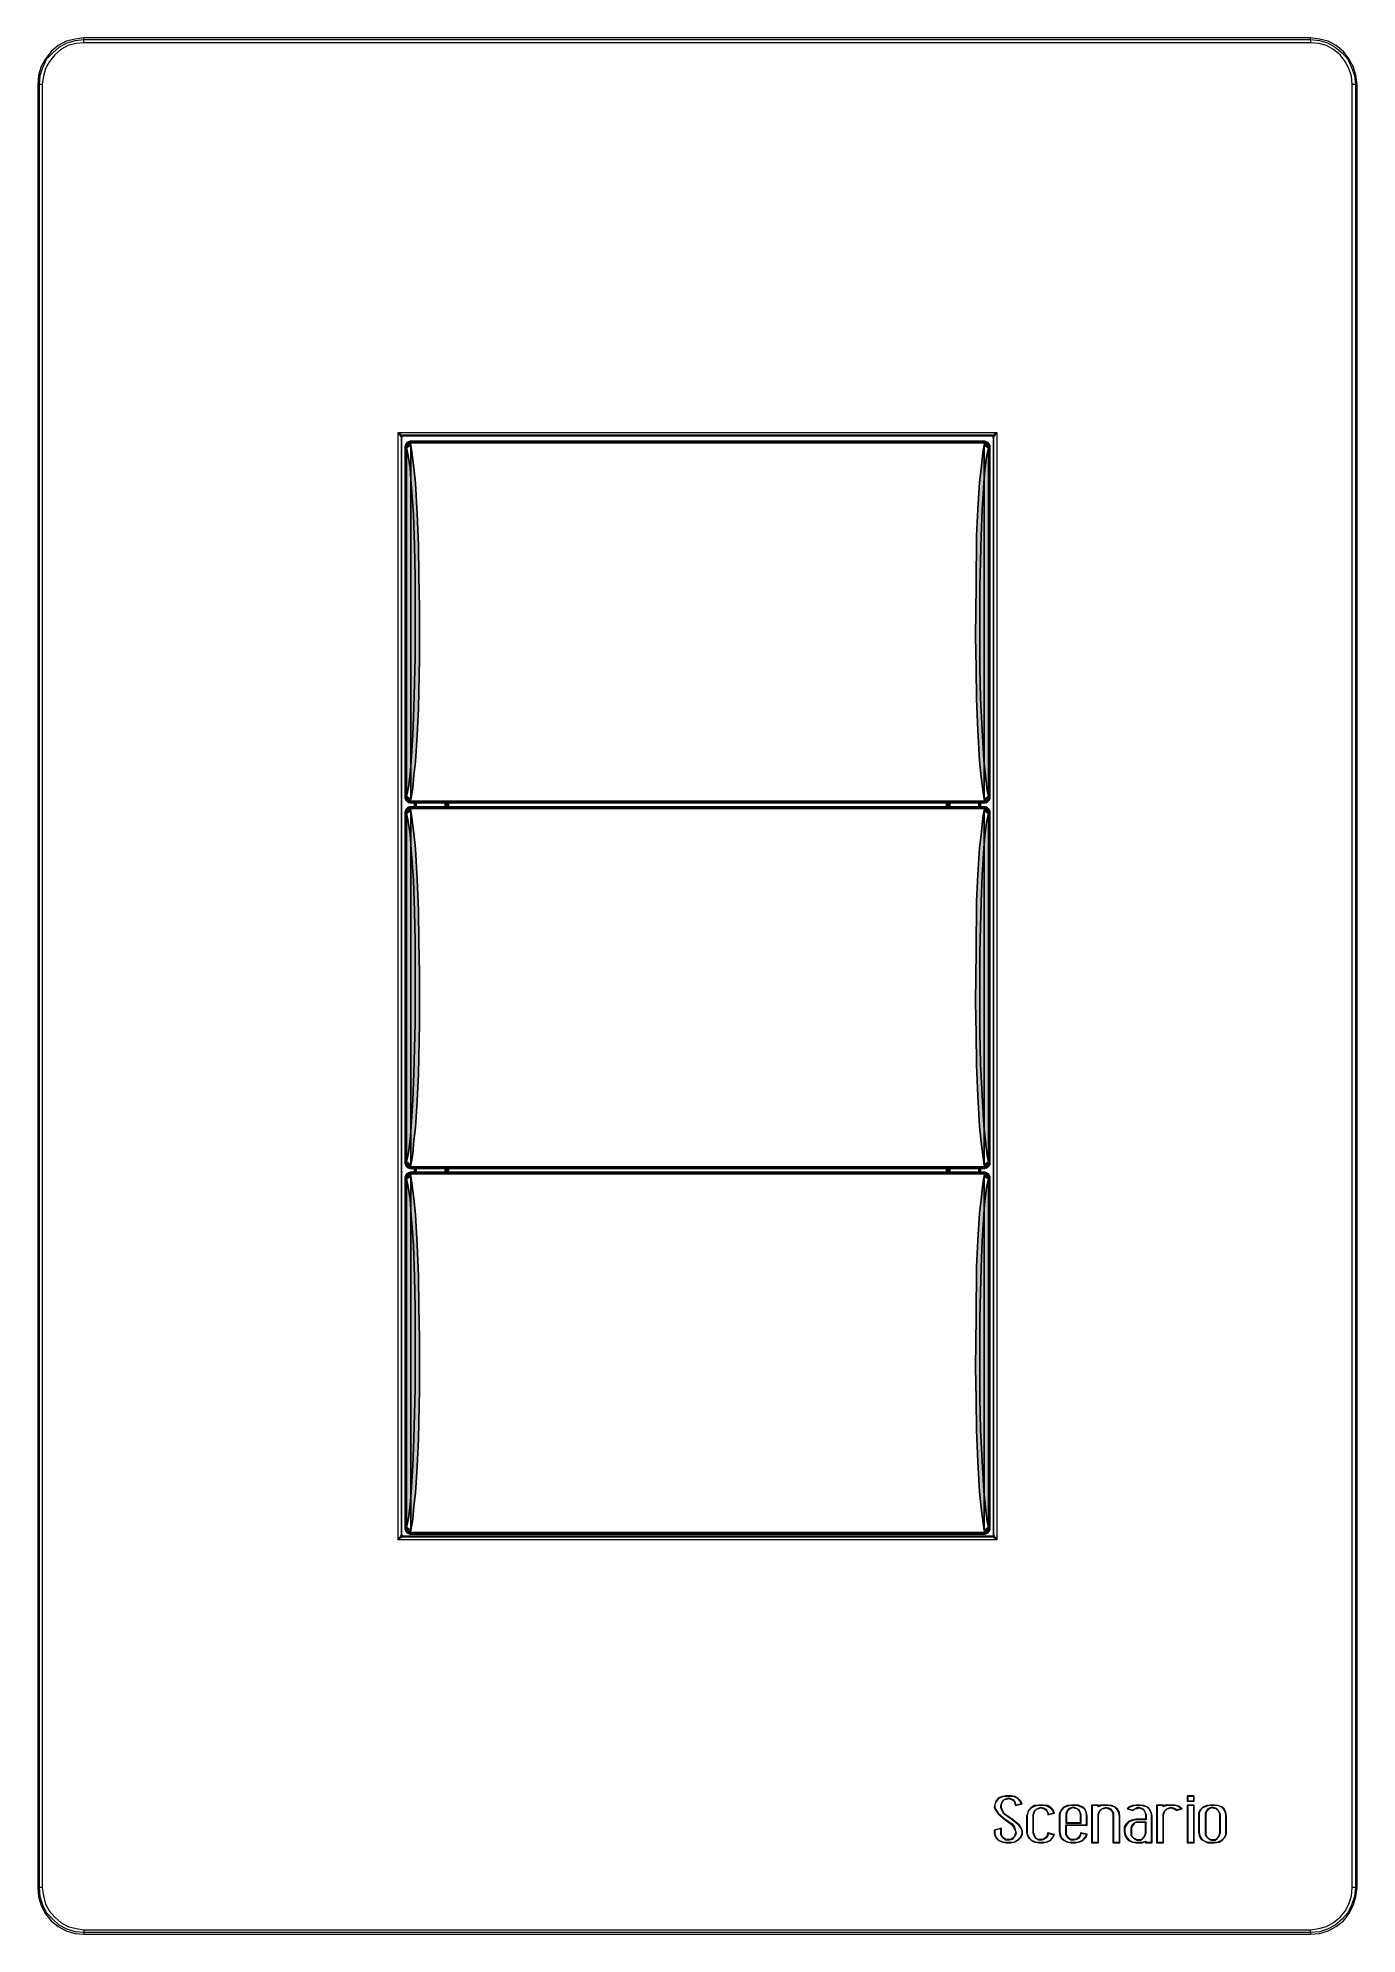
# Model space of a CAD drawing. Header units: centimetres. Extents: x -13.9 to -5.4, y -6.1 to 6.1.
import ezdxf

# ---------------------------------------------------------------- set-up
doc = ezdxf.new("R2010")
doc.units = ezdxf.units.CM
doc.header["$MEASUREMENT"] = 0
doc.layers.add('Camada 1', color=7, linetype='Continuous')

msp = doc.modelspace()

# ---------------------------------------------------------------- hatches: boundary and pattern name
at = {"layer": 'Camada 1', "true_color": 0x5b5b5b}
h = msp.add_hatch(color=251, dxfattribs=at)
edge = h.paths.add_edge_path()
edge.add_spline(control_points=[(-11.47338, 3.5158), (-11.47338, 3.5158), (-11.48043, 3.51227), (-11.48043, 3.51227), (-11.48043, 3.51227), (-11.48396, 3.51227), (-11.48396, 3.51227), (-11.48396, 3.51227), (-11.49102, 3.50875), (-11.49102, 3.50875), (-11.49102, 3.50875), (-11.49455, 3.50522), (-11.49455, 3.50522), (-11.49455, 3.50522), (-11.49807, 3.50169), (-11.49807, 3.50169), (-11.49807, 3.50169), (-11.5016, 3.49464), (-11.5016, 3.49464), (-11.5016, 3.49464), (-11.5016, 3.49111), (-11.5016, 3.49111), (-11.5016, 3.49111), (-11.50513, 3.48405), (-11.50513, 3.48405), (-11.50513, 3.48405), (-11.47338, 3.5158), (-11.47338, 3.5158)], knot_values=[0, 0, 0, 0, 0.11111111, 0.11111111, 0.11111111, 0.22222222, 0.22222222, 0.22222222, 0.33333333, 0.33333333, 0.33333333, 0.44444444, 0.44444444, 0.44444444, 0.55555556, 0.55555556, 0.55555556, 0.66666667, 0.66666667, 0.66666667, 0.77777778, 0.77777778, 0.77777778, 0.88888889, 0.88888889, 0.88888889, 1, 1, 1, 1], degree=3, periodic=1)
h = msp.add_hatch(color=251, dxfattribs=at)
edge = h.paths.add_edge_path()
edge.add_spline(control_points=[(-11.5016, 3.48405), (-11.5016, 3.48405), (-11.50513, 3.48405), (-11.50513, 3.48405), (-11.50513, 3.48405), (-11.5016, 3.48405), (-11.5016, 3.48405)], knot_values=[0, 0, 0, 0, 0.5, 0.5, 0.5, 1, 1, 1, 1], degree=3, periodic=1)
h = msp.add_hatch(color=251, dxfattribs=at)
edge = h.paths.add_edge_path()
edge.add_spline(control_points=[(-11.50513, 3.48405), (-11.50513, 3.48405), (-11.50513, 1.21216), (-11.50513, 1.21216), (-11.50513, 1.21216), (-11.50513, 3.48405), (-11.50513, 3.48405)], knot_values=[0, 0, 0, 0, 0.5, 0.5, 0.5, 1, 1, 1, 1], degree=3, periodic=1)
h = msp.add_hatch(color=251, dxfattribs=at)
edge = h.paths.add_edge_path()
edge.add_spline(control_points=[(-11.47338, 3.51227), (-11.47338, 3.51227), (-11.48043, 3.51227), (-11.48043, 3.51227), (-11.48043, 3.51227), (-11.48396, 3.51227), (-11.48396, 3.51227), (-11.48396, 3.51227), (-11.49102, 3.50875), (-11.49102, 3.50875), (-11.49102, 3.50875), (-11.49455, 3.50522), (-11.49455, 3.50522), (-11.49455, 3.50522), (-11.49807, 3.50169), (-11.49807, 3.50169), (-11.49807, 3.50169), (-11.5016, 3.49464), (-11.5016, 3.49464), (-11.5016, 3.49464), (-11.5016, 3.48758), (-11.5016, 3.48758), (-11.5016, 3.48758), (-11.5016, 3.48405), (-11.5016, 3.48405), (-11.5016, 3.48405), (-11.47338, 3.51227), (-11.47338, 3.51227)], knot_values=[0, 0, 0, 0, 0.11111111, 0.11111111, 0.11111111, 0.22222222, 0.22222222, 0.22222222, 0.33333333, 0.33333333, 0.33333333, 0.44444444, 0.44444444, 0.44444444, 0.55555556, 0.55555556, 0.55555556, 0.66666667, 0.66666667, 0.66666667, 0.77777778, 0.77777778, 0.77777778, 0.88888889, 0.88888889, 0.88888889, 1, 1, 1, 1], degree=3, periodic=1)
h = msp.add_hatch(color=251, dxfattribs=at)
edge = h.paths.add_edge_path()
edge.add_spline(control_points=[(-11.47338, 3.51227), (-11.47338, 3.51227), (-11.48043, 3.51227), (-11.48043, 3.51227), (-11.48043, 3.51227), (-11.48396, 3.51227), (-11.48396, 3.51227), (-11.48396, 3.51227), (-11.49102, 3.50875), (-11.49102, 3.50875), (-11.49102, 3.50875), (-11.49455, 3.50522), (-11.49455, 3.50522), (-11.49455, 3.50522), (-11.49807, 3.50169), (-11.49807, 3.50169), (-11.49807, 3.50169), (-11.5016, 3.49464), (-11.5016, 3.49464), (-11.5016, 3.49464), (-11.5016, 3.48758), (-11.5016, 3.48758), (-11.5016, 3.48758), (-11.5016, 3.48405), (-11.5016, 3.48405), (-11.5016, 3.48405), (-11.47338, 3.51227), (-11.47338, 3.51227)], knot_values=[0, 0, 0, 0, 0.11111111, 0.11111111, 0.11111111, 0.22222222, 0.22222222, 0.22222222, 0.33333333, 0.33333333, 0.33333333, 0.44444444, 0.44444444, 0.44444444, 0.55555556, 0.55555556, 0.55555556, 0.66666667, 0.66666667, 0.66666667, 0.77777778, 0.77777778, 0.77777778, 0.88888889, 0.88888889, 0.88888889, 1, 1, 1, 1], degree=3, periodic=1)
h = msp.add_hatch(color=251, dxfattribs=at)
edge = h.paths.add_edge_path()
edge.add_spline(control_points=[(-11.47338, 3.50522), (-11.47338, 3.50522), (-11.47691, 3.50522), (-11.47691, 3.50522), (-11.47691, 3.50522), (-11.48396, 3.50169), (-11.48396, 3.50169), (-11.48396, 3.50169), (-11.49102, 3.50169), (-11.49102, 3.50169), (-11.49102, 3.50169), (-11.49455, 3.49816), (-11.49455, 3.49816), (-11.49455, 3.49816), (-11.49807, 3.49464), (-11.49807, 3.49464), (-11.49807, 3.49464), (-11.5016, 3.49111), (-11.5016, 3.49111), (-11.5016, 3.49111), (-11.5016, 3.48758), (-11.5016, 3.48758), (-11.5016, 3.48758), (-11.5016, 3.48405), (-11.5016, 3.48405), (-11.5016, 3.48405), (-11.47338, 3.50522), (-11.47338, 3.50522)], knot_values=[0, 0, 0, 0, 0.11111111, 0.11111111, 0.11111111, 0.22222222, 0.22222222, 0.22222222, 0.33333333, 0.33333333, 0.33333333, 0.44444444, 0.44444444, 0.44444444, 0.55555556, 0.55555556, 0.55555556, 0.66666667, 0.66666667, 0.66666667, 0.77777778, 0.77777778, 0.77777778, 0.88888889, 0.88888889, 0.88888889, 1, 1, 1, 1], degree=3, periodic=1)
h = msp.add_hatch(color=251, dxfattribs=at)
edge = h.paths.add_edge_path()
edge.add_spline(control_points=[(-11.49807, 3.47347), (-11.49807, 3.47347), (-11.5016, 3.48405), (-11.5016, 3.48405), (-11.5016, 3.48405), (-11.49807, 3.47347), (-11.49807, 3.47347)], knot_values=[0, 0, 0, 0, 0.5, 0.5, 0.5, 1, 1, 1, 1], degree=3, periodic=1)
h = msp.add_hatch(color=251, dxfattribs=at)
edge = h.paths.add_edge_path()
edge.add_spline(control_points=[(-11.5016, 3.48405), (-11.5016, 3.48405), (-11.5016, 3.48405), (-11.5016, 3.48405)], knot_values=[0, 0, 0, 0, 1, 1, 1, 1], degree=3, periodic=1)
h = msp.add_hatch(color=251, dxfattribs=at)
edge = h.paths.add_edge_path()
edge.add_spline(control_points=[(-11.5016, 1.21216), (-11.5016, 1.21216), (-11.5016, 3.48405), (-11.5016, 3.48405), (-11.5016, 3.48405), (-11.5016, 1.21216), (-11.5016, 1.21216)], knot_values=[0, 0, 0, 0, 0.5, 0.5, 0.5, 1, 1, 1, 1], degree=3, periodic=1)
h = msp.add_hatch(color=251, dxfattribs=at)
edge = h.paths.add_edge_path()
edge.add_spline(control_points=[(-11.46985, 3.49111), (-11.46985, 3.49111), (-11.47691, 3.49111), (-11.47691, 3.49111), (-11.47691, 3.49111), (-11.48043, 3.48758), (-11.48043, 3.48758), (-11.48043, 3.48758), (-11.48396, 3.48758), (-11.48396, 3.48758), (-11.48396, 3.48758), (-11.48749, 3.48405), (-11.48749, 3.48405), (-11.48749, 3.48405), (-11.49102, 3.48052), (-11.49102, 3.48052), (-11.49102, 3.48052), (-11.49455, 3.48052), (-11.49455, 3.48052), (-11.49455, 3.48052), (-11.49807, 3.477), (-11.49807, 3.477), (-11.49807, 3.477), (-11.49807, 3.47347), (-11.49807, 3.47347), (-11.49807, 3.47347), (-11.46985, 3.49111), (-11.46985, 3.49111)], knot_values=[0, 0, 0, 0, 0.11111111, 0.11111111, 0.11111111, 0.22222222, 0.22222222, 0.22222222, 0.33333333, 0.33333333, 0.33333333, 0.44444444, 0.44444444, 0.44444444, 0.55555556, 0.55555556, 0.55555556, 0.66666667, 0.66666667, 0.66666667, 0.77777778, 0.77777778, 0.77777778, 0.88888889, 0.88888889, 0.88888889, 1, 1, 1, 1], degree=3, periodic=1)
h = msp.add_hatch(color=251, dxfattribs=at)
edge = h.paths.add_edge_path()
edge.add_spline(control_points=[(-11.49807, 1.22275), (-11.49807, 1.22275), (-11.49102, 1.25097), (-11.49102, 1.25097), (-11.49102, 1.25097), (-11.48396, 1.28272), (-11.48396, 1.28272), (-11.48396, 1.28272), (-11.47338, 1.36739), (-11.47338, 1.36739), (-11.47338, 1.36739), (-11.46632, 1.44852), (-11.46632, 1.44852), (-11.46632, 1.44852), (-11.45574, 1.62139), (-11.45574, 1.62139), (-11.45574, 1.62139), (-11.44869, 1.79425), (-11.44869, 1.79425), (-11.44869, 1.79425), (-11.44163, 2.1188), (-11.44163, 2.1188), (-11.44163, 2.1188), (-11.44163, 2.43983), (-11.44163, 2.43983), (-11.44163, 2.43983), (-11.44163, 2.64091), (-11.44163, 2.64091), (-11.44163, 2.64091), (-11.44516, 2.842), (-11.44516, 2.842), (-11.44516, 2.842), (-11.45221, 3.04308), (-11.45221, 3.04308), (-11.45221, 3.04308), (-11.46632, 3.24063), (-11.46632, 3.24063), (-11.46632, 3.24063), (-11.47338, 3.33941), (-11.47338, 3.33941), (-11.47338, 3.33941), (-11.48749, 3.43466), (-11.48749, 3.43466), (-11.48749, 3.43466), (-11.49807, 3.47347), (-11.49807, 3.47347), (-11.49807, 3.47347), (-11.49807, 1.22275), (-11.49807, 1.22275)], knot_values=[0, 0, 0, 0, 0.0625, 0.0625, 0.0625, 0.125, 0.125, 0.125, 0.1875, 0.1875, 0.1875, 0.25, 0.25, 0.25, 0.3125, 0.3125, 0.3125, 0.375, 0.375, 0.375, 0.4375, 0.4375, 0.4375, 0.5, 0.5, 0.5, 0.5625, 0.5625, 0.5625, 0.625, 0.625, 0.625, 0.6875, 0.6875, 0.6875, 0.75, 0.75, 0.75, 0.8125, 0.8125, 0.8125, 0.875, 0.875, 0.875, 0.9375, 0.9375, 0.9375, 1, 1, 1, 1], degree=3, periodic=1)
h = msp.add_hatch(color=251, dxfattribs=at)
edge = h.paths.add_edge_path()
edge.add_spline(control_points=[(-11.49807, 3.47347), (-11.49807, 3.47347), (-11.49807, 1.22275), (-11.49807, 1.22275), (-11.49807, 1.22275), (-11.49807, 3.47347), (-11.49807, 3.47347)], knot_values=[0, 0, 0, 0, 0.5, 0.5, 0.5, 1, 1, 1, 1], degree=3, periodic=1)
h = msp.add_hatch(color=251, dxfattribs=at)
edge = h.paths.add_edge_path()
edge.add_spline(control_points=[(-11.47338, 3.5158), (-11.47338, 3.5158), (-11.47338, 3.51227), (-11.47338, 3.51227), (-11.47338, 3.51227), (-11.47338, 3.5158), (-11.47338, 3.5158)], knot_values=[0, 0, 0, 0, 0.5, 0.5, 0.5, 1, 1, 1, 1], degree=3, periodic=1)
h = msp.add_hatch(color=251, dxfattribs=at)
edge = h.paths.add_edge_path()
edge.add_spline(control_points=[(-7.76216, 3.5158), (-7.76216, 3.5158), (-11.47338, 3.5158), (-11.47338, 3.5158), (-11.47338, 3.5158), (-7.76216, 3.5158), (-7.76216, 3.5158)], knot_values=[0, 0, 0, 0, 0.5, 0.5, 0.5, 1, 1, 1, 1], degree=3, periodic=1)
h = msp.add_hatch(color=251, dxfattribs=at)
edge = h.paths.add_edge_path()
edge.add_spline(control_points=[(-11.47338, 3.51227), (-11.47338, 3.51227), (-11.47338, 3.51227), (-11.47338, 3.51227), (-11.47338, 3.51227), (-11.47338, 3.50875), (-11.47338, 3.50875), (-11.47338, 3.50875), (-11.47338, 3.50522), (-11.47338, 3.50522), (-11.47338, 3.50522), (-11.47338, 3.51227), (-11.47338, 3.51227)], knot_values=[0, 0, 0, 0, 0.25, 0.25, 0.25, 0.5, 0.5, 0.5, 0.75, 0.75, 0.75, 1, 1, 1, 1], degree=3, periodic=1)
h = msp.add_hatch(color=251, dxfattribs=at)
edge = h.paths.add_edge_path()
edge.add_spline(control_points=[(-11.47338, 3.51227), (-11.47338, 3.51227), (-7.76216, 3.51227), (-7.76216, 3.51227), (-7.76216, 3.51227), (-11.47338, 3.51227), (-11.47338, 3.51227)], knot_values=[0, 0, 0, 0, 0.5, 0.5, 0.5, 1, 1, 1, 1], degree=3, periodic=1)
h = msp.add_hatch(color=251, dxfattribs=at)
edge = h.paths.add_edge_path()
edge.add_spline(control_points=[(-11.47338, 3.51227), (-11.47338, 3.51227), (-11.47338, 3.51227), (-11.47338, 3.51227)], knot_values=[0, 0, 0, 0, 1, 1, 1, 1], degree=3, periodic=1)
h = msp.add_hatch(color=251, dxfattribs=at)
edge = h.paths.add_edge_path()
edge.add_spline(control_points=[(-11.47338, 3.50522), (-11.47338, 3.50522), (-11.46985, 3.49111), (-11.46985, 3.49111), (-11.46985, 3.49111), (-11.47338, 3.50522), (-11.47338, 3.50522)], knot_values=[0, 0, 0, 0, 0.5, 0.5, 0.5, 1, 1, 1, 1], degree=3, periodic=1)
h = msp.add_hatch(color=251, dxfattribs=at)
edge = h.paths.add_edge_path()
edge.add_spline(control_points=[(-7.76216, 3.50522), (-7.76216, 3.50522), (-11.47338, 3.50522), (-11.47338, 3.50522), (-11.47338, 3.50522), (-7.76216, 3.50522), (-7.76216, 3.50522)], knot_values=[0, 0, 0, 0, 0.5, 0.5, 0.5, 1, 1, 1, 1], degree=3, periodic=1)
h = msp.add_hatch(color=251, dxfattribs=at)
edge = h.paths.add_edge_path()
edge.add_spline(control_points=[(-11.46985, 3.49111), (-11.46985, 3.49111), (-11.4628, 3.44525), (-11.4628, 3.44525), (-11.4628, 3.44525), (-11.44869, 3.34647), (-11.44869, 3.34647), (-11.44869, 3.34647), (-11.4381, 3.24416), (-11.4381, 3.24416), (-11.4381, 3.24416), (-11.42752, 3.04661), (-11.42752, 3.04661), (-11.42752, 3.04661), (-11.42046, 2.84552), (-11.42046, 2.84552), (-11.42046, 2.84552), (-11.41694, 2.64444), (-11.41694, 2.64444), (-11.41694, 2.64444), (-11.41341, 2.43983), (-11.41341, 2.43983), (-11.41341, 2.43983), (-11.41341, 2.11527), (-11.41341, 2.11527), (-11.41341, 2.11527), (-11.42046, 1.79072), (-11.42046, 1.79072), (-11.42046, 1.79072), (-11.42752, 1.61786), (-11.42752, 1.61786), (-11.42752, 1.61786), (-11.4381, 1.445), (-11.4381, 1.445), (-11.4381, 1.445), (-11.44869, 1.36033), (-11.44869, 1.36033), (-11.44869, 1.36033), (-11.45574, 1.27566), (-11.45574, 1.27566), (-11.45574, 1.27566), (-11.4628, 1.23686), (-11.4628, 1.23686), (-11.4628, 1.23686), (-11.46985, 1.20511), (-11.46985, 1.20511), (-11.46985, 1.20511), (-11.46985, 3.49111), (-11.46985, 3.49111)], knot_values=[0, 0, 0, 0, 0.0625, 0.0625, 0.0625, 0.125, 0.125, 0.125, 0.1875, 0.1875, 0.1875, 0.25, 0.25, 0.25, 0.3125, 0.3125, 0.3125, 0.375, 0.375, 0.375, 0.4375, 0.4375, 0.4375, 0.5, 0.5, 0.5, 0.5625, 0.5625, 0.5625, 0.625, 0.625, 0.625, 0.6875, 0.6875, 0.6875, 0.75, 0.75, 0.75, 0.8125, 0.8125, 0.8125, 0.875, 0.875, 0.875, 0.9375, 0.9375, 0.9375, 1, 1, 1, 1], degree=3, periodic=1)
h = msp.add_hatch(color=251, dxfattribs=at)
edge = h.paths.add_edge_path()
edge.add_spline(control_points=[(-7.76569, 1.20511), (-7.76569, 1.20511), (-7.77274, 1.25097), (-7.77274, 1.25097), (-7.77274, 1.25097), (-7.78685, 1.34975), (-7.78685, 1.34975), (-7.78685, 1.34975), (-7.79744, 1.45205), (-7.79744, 1.45205), (-7.79744, 1.45205), (-7.80802, 1.64961), (-7.80802, 1.64961), (-7.80802, 1.64961), (-7.81507, 1.85069), (-7.81507, 1.85069), (-7.81507, 1.85069), (-7.8186, 2.05177), (-7.8186, 2.05177), (-7.8186, 2.05177), (-7.82213, 2.25639), (-7.82213, 2.25639), (-7.82213, 2.25639), (-7.8186, 2.58094), (-7.8186, 2.58094), (-7.8186, 2.58094), (-7.81507, 2.9055), (-7.81507, 2.9055), (-7.81507, 2.9055), (-7.80802, 3.07836), (-7.80802, 3.07836), (-7.80802, 3.07836), (-7.79744, 3.25122), (-7.79744, 3.25122), (-7.79744, 3.25122), (-7.78685, 3.33589), (-7.78685, 3.33589), (-7.78685, 3.33589), (-7.77627, 3.42055), (-7.77627, 3.42055), (-7.77627, 3.42055), (-7.77274, 3.45583), (-7.77274, 3.45583), (-7.77274, 3.45583), (-7.76569, 3.49111), (-7.76569, 3.49111), (-7.76569, 3.49111), (-7.76569, 1.20511), (-7.76569, 1.20511)], knot_values=[0, 0, 0, 0, 0.0625, 0.0625, 0.0625, 0.125, 0.125, 0.125, 0.1875, 0.1875, 0.1875, 0.25, 0.25, 0.25, 0.3125, 0.3125, 0.3125, 0.375, 0.375, 0.375, 0.4375, 0.4375, 0.4375, 0.5, 0.5, 0.5, 0.5625, 0.5625, 0.5625, 0.625, 0.625, 0.625, 0.6875, 0.6875, 0.6875, 0.75, 0.75, 0.75, 0.8125, 0.8125, 0.8125, 0.875, 0.875, 0.875, 0.9375, 0.9375, 0.9375, 1, 1, 1, 1], degree=3, periodic=1)
h = msp.add_hatch(color=251, dxfattribs=at)
edge = h.paths.add_edge_path()
edge.add_spline(control_points=[(-7.73746, 3.47347), (-7.73746, 3.47347), (-7.74452, 3.44525), (-7.74452, 3.44525), (-7.74452, 3.44525), (-7.75157, 3.4135), (-7.75157, 3.4135), (-7.75157, 3.4135), (-7.76216, 3.32883), (-7.76216, 3.32883), (-7.76216, 3.32883), (-7.76921, 3.24769), (-7.76921, 3.24769), (-7.76921, 3.24769), (-7.7798, 3.07483), (-7.7798, 3.07483), (-7.7798, 3.07483), (-7.78685, 2.90197), (-7.78685, 2.90197), (-7.78685, 2.90197), (-7.79391, 2.57741), (-7.79391, 2.57741), (-7.79391, 2.57741), (-7.79391, 2.25639), (-7.79391, 2.25639), (-7.79391, 2.25639), (-7.79391, 2.0553), (-7.79391, 2.0553), (-7.79391, 2.0553), (-7.79038, 1.85422), (-7.79038, 1.85422), (-7.79038, 1.85422), (-7.7798, 1.65313), (-7.7798, 1.65313), (-7.7798, 1.65313), (-7.76921, 1.45558), (-7.76921, 1.45558), (-7.76921, 1.45558), (-7.75863, 1.3568), (-7.75863, 1.3568), (-7.75863, 1.3568), (-7.74805, 1.26155), (-7.74805, 1.26155), (-7.74805, 1.26155), (-7.73746, 1.22275), (-7.73746, 1.22275), (-7.73746, 1.22275), (-7.73746, 3.47347), (-7.73746, 3.47347)], knot_values=[0, 0, 0, 0, 0.0625, 0.0625, 0.0625, 0.125, 0.125, 0.125, 0.1875, 0.1875, 0.1875, 0.25, 0.25, 0.25, 0.3125, 0.3125, 0.3125, 0.375, 0.375, 0.375, 0.4375, 0.4375, 0.4375, 0.5, 0.5, 0.5, 0.5625, 0.5625, 0.5625, 0.625, 0.625, 0.625, 0.6875, 0.6875, 0.6875, 0.75, 0.75, 0.75, 0.8125, 0.8125, 0.8125, 0.875, 0.875, 0.875, 0.9375, 0.9375, 0.9375, 1, 1, 1, 1], degree=3, periodic=1)
h = msp.add_hatch(color=251, dxfattribs=at)
edge = h.paths.add_edge_path()
edge.add_spline(control_points=[(-7.76569, 3.49111), (-7.76569, 3.49111), (-7.76216, 3.50522), (-7.76216, 3.50522), (-7.76216, 3.50522), (-7.76569, 3.49111), (-7.76569, 3.49111)], knot_values=[0, 0, 0, 0, 0.5, 0.5, 0.5, 1, 1, 1, 1], degree=3, periodic=1)
h = msp.add_hatch(color=251, dxfattribs=at)
edge = h.paths.add_edge_path()
edge.add_spline(control_points=[(-7.76569, 3.49111), (-7.76569, 3.49111), (-7.75863, 3.49111), (-7.75863, 3.49111), (-7.75863, 3.49111), (-7.7551, 3.48758), (-7.7551, 3.48758), (-7.7551, 3.48758), (-7.75157, 3.48758), (-7.75157, 3.48758), (-7.75157, 3.48758), (-7.74805, 3.48405), (-7.74805, 3.48405), (-7.74805, 3.48405), (-7.74452, 3.48052), (-7.74452, 3.48052), (-7.74452, 3.48052), (-7.74099, 3.48052), (-7.74099, 3.48052), (-7.74099, 3.48052), (-7.73746, 3.477), (-7.73746, 3.477), (-7.73746, 3.477), (-7.73746, 3.47347), (-7.73746, 3.47347), (-7.73746, 3.47347), (-7.76569, 3.49111), (-7.76569, 3.49111)], knot_values=[0, 0, 0, 0, 0.11111111, 0.11111111, 0.11111111, 0.22222222, 0.22222222, 0.22222222, 0.33333333, 0.33333333, 0.33333333, 0.44444444, 0.44444444, 0.44444444, 0.55555556, 0.55555556, 0.55555556, 0.66666667, 0.66666667, 0.66666667, 0.77777778, 0.77777778, 0.77777778, 0.88888889, 0.88888889, 0.88888889, 1, 1, 1, 1], degree=3, periodic=1)
h = msp.add_hatch(color=251, dxfattribs=at)
edge = h.paths.add_edge_path()
edge.add_spline(control_points=[(-7.76216, 3.51227), (-7.76216, 3.51227), (-7.76216, 3.5158), (-7.76216, 3.5158), (-7.76216, 3.5158), (-7.76216, 3.51227), (-7.76216, 3.51227)], knot_values=[0, 0, 0, 0, 0.5, 0.5, 0.5, 1, 1, 1, 1], degree=3, periodic=1)
h = msp.add_hatch(color=251, dxfattribs=at)
edge = h.paths.add_edge_path()
edge.add_spline(control_points=[(-7.73041, 3.48405), (-7.73041, 3.48405), (-7.73041, 3.49111), (-7.73041, 3.49111), (-7.73041, 3.49111), (-7.73394, 3.49464), (-7.73394, 3.49464), (-7.73394, 3.49464), (-7.73746, 3.50169), (-7.73746, 3.50169), (-7.73746, 3.50169), (-7.74099, 3.50522), (-7.74099, 3.50522), (-7.74099, 3.50522), (-7.74452, 3.50875), (-7.74452, 3.50875), (-7.74452, 3.50875), (-7.75157, 3.51227), (-7.75157, 3.51227), (-7.75157, 3.51227), (-7.7551, 3.51227), (-7.7551, 3.51227), (-7.7551, 3.51227), (-7.76216, 3.5158), (-7.76216, 3.5158), (-7.76216, 3.5158), (-7.73041, 3.48405), (-7.73041, 3.48405)], knot_values=[0, 0, 0, 0, 0.11111111, 0.11111111, 0.11111111, 0.22222222, 0.22222222, 0.22222222, 0.33333333, 0.33333333, 0.33333333, 0.44444444, 0.44444444, 0.44444444, 0.55555556, 0.55555556, 0.55555556, 0.66666667, 0.66666667, 0.66666667, 0.77777778, 0.77777778, 0.77777778, 0.88888889, 0.88888889, 0.88888889, 1, 1, 1, 1], degree=3, periodic=1)
h = msp.add_hatch(color=251, dxfattribs=at)
edge = h.paths.add_edge_path()
edge.add_spline(control_points=[(-7.76216, 3.51227), (-7.76216, 3.51227), (-7.7551, 3.51227), (-7.7551, 3.51227), (-7.7551, 3.51227), (-7.75157, 3.51227), (-7.75157, 3.51227), (-7.75157, 3.51227), (-7.74452, 3.50875), (-7.74452, 3.50875), (-7.74452, 3.50875), (-7.74099, 3.50522), (-7.74099, 3.50522), (-7.74099, 3.50522), (-7.73746, 3.50169), (-7.73746, 3.50169), (-7.73746, 3.50169), (-7.73394, 3.49464), (-7.73394, 3.49464), (-7.73394, 3.49464), (-7.73394, 3.48758), (-7.73394, 3.48758), (-7.73394, 3.48758), (-7.73394, 3.48405), (-7.73394, 3.48405), (-7.73394, 3.48405), (-7.76216, 3.51227), (-7.76216, 3.51227)], knot_values=[0, 0, 0, 0, 0.11111111, 0.11111111, 0.11111111, 0.22222222, 0.22222222, 0.22222222, 0.33333333, 0.33333333, 0.33333333, 0.44444444, 0.44444444, 0.44444444, 0.55555556, 0.55555556, 0.55555556, 0.66666667, 0.66666667, 0.66666667, 0.77777778, 0.77777778, 0.77777778, 0.88888889, 0.88888889, 0.88888889, 1, 1, 1, 1], degree=3, periodic=1)
h = msp.add_hatch(color=251, dxfattribs=at)
edge = h.paths.add_edge_path()
edge.add_spline(control_points=[(-7.76216, 3.50522), (-7.76216, 3.50522), (-7.76216, 3.50522), (-7.76216, 3.50522), (-7.76216, 3.50522), (-7.76216, 3.50875), (-7.76216, 3.50875), (-7.76216, 3.50875), (-7.76216, 3.51227), (-7.76216, 3.51227), (-7.76216, 3.51227), (-7.76216, 3.50522), (-7.76216, 3.50522)], knot_values=[0, 0, 0, 0, 0.25, 0.25, 0.25, 0.5, 0.5, 0.5, 0.75, 0.75, 0.75, 1, 1, 1, 1], degree=3, periodic=1)
h = msp.add_hatch(color=251, dxfattribs=at)
edge = h.paths.add_edge_path()
edge.add_spline(control_points=[(-7.76216, 3.51227), (-7.76216, 3.51227), (-7.76216, 3.51227), (-7.76216, 3.51227)], knot_values=[0, 0, 0, 0, 1, 1, 1, 1], degree=3, periodic=1)
h = msp.add_hatch(color=251, dxfattribs=at)
edge = h.paths.add_edge_path()
edge.add_spline(control_points=[(-7.76216, 3.51227), (-7.76216, 3.51227), (-7.7551, 3.51227), (-7.7551, 3.51227), (-7.7551, 3.51227), (-7.75157, 3.51227), (-7.75157, 3.51227), (-7.75157, 3.51227), (-7.74452, 3.50875), (-7.74452, 3.50875), (-7.74452, 3.50875), (-7.74099, 3.50522), (-7.74099, 3.50522), (-7.74099, 3.50522), (-7.73746, 3.50169), (-7.73746, 3.50169), (-7.73746, 3.50169), (-7.73394, 3.49464), (-7.73394, 3.49464), (-7.73394, 3.49464), (-7.73394, 3.48758), (-7.73394, 3.48758), (-7.73394, 3.48758), (-7.73394, 3.48405), (-7.73394, 3.48405), (-7.73394, 3.48405), (-7.76216, 3.51227), (-7.76216, 3.51227)], knot_values=[0, 0, 0, 0, 0.11111111, 0.11111111, 0.11111111, 0.22222222, 0.22222222, 0.22222222, 0.33333333, 0.33333333, 0.33333333, 0.44444444, 0.44444444, 0.44444444, 0.55555556, 0.55555556, 0.55555556, 0.66666667, 0.66666667, 0.66666667, 0.77777778, 0.77777778, 0.77777778, 0.88888889, 0.88888889, 0.88888889, 1, 1, 1, 1], degree=3, periodic=1)
h = msp.add_hatch(color=251, dxfattribs=at)
edge = h.paths.add_edge_path()
edge.add_spline(control_points=[(-7.76216, 3.50522), (-7.76216, 3.50522), (-7.7551, 3.50522), (-7.7551, 3.50522), (-7.7551, 3.50522), (-7.75157, 3.50169), (-7.75157, 3.50169), (-7.75157, 3.50169), (-7.74452, 3.50169), (-7.74452, 3.50169), (-7.74452, 3.50169), (-7.74099, 3.49816), (-7.74099, 3.49816), (-7.74099, 3.49816), (-7.73746, 3.49464), (-7.73746, 3.49464), (-7.73746, 3.49464), (-7.73394, 3.49111), (-7.73394, 3.49111), (-7.73394, 3.49111), (-7.73394, 3.48758), (-7.73394, 3.48758), (-7.73394, 3.48758), (-7.73394, 3.48405), (-7.73394, 3.48405), (-7.73394, 3.48405), (-7.76216, 3.50522), (-7.76216, 3.50522)], knot_values=[0, 0, 0, 0, 0.11111111, 0.11111111, 0.11111111, 0.22222222, 0.22222222, 0.22222222, 0.33333333, 0.33333333, 0.33333333, 0.44444444, 0.44444444, 0.44444444, 0.55555556, 0.55555556, 0.55555556, 0.66666667, 0.66666667, 0.66666667, 0.77777778, 0.77777778, 0.77777778, 0.88888889, 0.88888889, 0.88888889, 1, 1, 1, 1], degree=3, periodic=1)
h = msp.add_hatch(color=251, dxfattribs=at)
edge = h.paths.add_edge_path()
edge.add_spline(control_points=[(-7.73394, 3.48405), (-7.73394, 3.48405), (-7.73746, 3.47347), (-7.73746, 3.47347), (-7.73746, 3.47347), (-7.73394, 3.48405), (-7.73394, 3.48405)], knot_values=[0, 0, 0, 0, 0.5, 0.5, 0.5, 1, 1, 1, 1], degree=3, periodic=1)
h = msp.add_hatch(color=251, dxfattribs=at)
edge = h.paths.add_edge_path()
edge.add_spline(control_points=[(-7.73746, 1.22275), (-7.73746, 1.22275), (-7.73746, 3.47347), (-7.73746, 3.47347), (-7.73746, 3.47347), (-7.73746, 1.22275), (-7.73746, 1.22275)], knot_values=[0, 0, 0, 0, 0.5, 0.5, 0.5, 1, 1, 1, 1], degree=3, periodic=1)
h = msp.add_hatch(color=251, dxfattribs=at)
edge = h.paths.add_edge_path()
edge.add_spline(control_points=[(-7.73394, 3.48405), (-7.73394, 3.48405), (-7.73394, 3.48405), (-7.73394, 3.48405)], knot_values=[0, 0, 0, 0, 1, 1, 1, 1], degree=3, periodic=1)
h = msp.add_hatch(color=251, dxfattribs=at)
edge = h.paths.add_edge_path()
edge.add_spline(control_points=[(-7.73394, 3.48405), (-7.73394, 3.48405), (-7.73394, 1.21216), (-7.73394, 1.21216), (-7.73394, 1.21216), (-7.73394, 3.48405), (-7.73394, 3.48405)], knot_values=[0, 0, 0, 0, 0.5, 0.5, 0.5, 1, 1, 1, 1], degree=3, periodic=1)
h = msp.add_hatch(color=251, dxfattribs=at)
edge = h.paths.add_edge_path()
edge.add_spline(control_points=[(-7.73041, 3.48405), (-7.73041, 3.48405), (-7.73394, 3.48405), (-7.73394, 3.48405), (-7.73394, 3.48405), (-7.73041, 3.48405), (-7.73041, 3.48405)], knot_values=[0, 0, 0, 0, 0.5, 0.5, 0.5, 1, 1, 1, 1], degree=3, periodic=1)
h = msp.add_hatch(color=251, dxfattribs=at)
edge = h.paths.add_edge_path()
edge.add_spline(control_points=[(-7.73041, 1.21216), (-7.73041, 1.21216), (-7.73041, 3.48405), (-7.73041, 3.48405), (-7.73041, 3.48405), (-7.73041, 1.21216), (-7.73041, 1.21216)], knot_values=[0, 0, 0, 0, 0.5, 0.5, 0.5, 1, 1, 1, 1], degree=3, periodic=1)
h = msp.add_hatch(color=251, dxfattribs=at)
edge = h.paths.add_edge_path()
edge.add_spline(control_points=[(-11.50513, 1.21216), (-11.50513, 1.21216), (-11.5016, 1.20511), (-11.5016, 1.20511), (-11.5016, 1.20511), (-11.5016, 1.20158), (-11.5016, 1.20158), (-11.5016, 1.20158), (-11.49807, 1.19452), (-11.49807, 1.19452), (-11.49807, 1.19452), (-11.49455, 1.191), (-11.49455, 1.191), (-11.49455, 1.191), (-11.49102, 1.18747), (-11.49102, 1.18747), (-11.49102, 1.18747), (-11.48396, 1.18394), (-11.48396, 1.18394), (-11.48396, 1.18394), (-11.48043, 1.18394), (-11.48043, 1.18394), (-11.48043, 1.18394), (-11.47338, 1.18041), (-11.47338, 1.18041), (-11.47338, 1.18041), (-11.50513, 1.21216), (-11.50513, 1.21216)], knot_values=[0, 0, 0, 0, 0.11111111, 0.11111111, 0.11111111, 0.22222222, 0.22222222, 0.22222222, 0.33333333, 0.33333333, 0.33333333, 0.44444444, 0.44444444, 0.44444444, 0.55555556, 0.55555556, 0.55555556, 0.66666667, 0.66666667, 0.66666667, 0.77777778, 0.77777778, 0.77777778, 0.88888889, 0.88888889, 0.88888889, 1, 1, 1, 1], degree=3, periodic=1)
h = msp.add_hatch(color=251, dxfattribs=at)
edge = h.paths.add_edge_path()
edge.add_spline(control_points=[(-11.50513, 1.21216), (-11.50513, 1.21216), (-11.5016, 1.21216), (-11.5016, 1.21216), (-11.5016, 1.21216), (-11.50513, 1.21216), (-11.50513, 1.21216)], knot_values=[0, 0, 0, 0, 0.5, 0.5, 0.5, 1, 1, 1, 1], degree=3, periodic=1)
h = msp.add_hatch(color=251, dxfattribs=at)
edge = h.paths.add_edge_path()
edge.add_spline(control_points=[(-11.47338, 1.15572), (-11.47338, 1.15572), (-11.48043, 1.15219), (-11.48043, 1.15219), (-11.48043, 1.15219), (-11.48396, 1.15219), (-11.48396, 1.15219), (-11.48396, 1.15219), (-11.49102, 1.14866), (-11.49102, 1.14866), (-11.49102, 1.14866), (-11.49455, 1.14514), (-11.49455, 1.14514), (-11.49455, 1.14514), (-11.49807, 1.14161), (-11.49807, 1.14161), (-11.49807, 1.14161), (-11.5016, 1.13455), (-11.5016, 1.13455), (-11.5016, 1.13455), (-11.5016, 1.13102), (-11.5016, 1.13102), (-11.5016, 1.13102), (-11.50513, 1.12397), (-11.50513, 1.12397), (-11.50513, 1.12397), (-11.47338, 1.15572), (-11.47338, 1.15572)], knot_values=[0, 0, 0, 0, 0.11111111, 0.11111111, 0.11111111, 0.22222222, 0.22222222, 0.22222222, 0.33333333, 0.33333333, 0.33333333, 0.44444444, 0.44444444, 0.44444444, 0.55555556, 0.55555556, 0.55555556, 0.66666667, 0.66666667, 0.66666667, 0.77777778, 0.77777778, 0.77777778, 0.88888889, 0.88888889, 0.88888889, 1, 1, 1, 1], degree=3, periodic=1)
h = msp.add_hatch(color=251, dxfattribs=at)
edge = h.paths.add_edge_path()
edge.add_spline(control_points=[(-11.5016, 1.12397), (-11.5016, 1.12397), (-11.50513, 1.12397), (-11.50513, 1.12397), (-11.50513, 1.12397), (-11.5016, 1.12397), (-11.5016, 1.12397)], knot_values=[0, 0, 0, 0, 0.5, 0.5, 0.5, 1, 1, 1, 1], degree=3, periodic=1)
h = msp.add_hatch(color=251, dxfattribs=at)
edge = h.paths.add_edge_path()
edge.add_spline(control_points=[(-11.50513, 1.12397), (-11.50513, 1.12397), (-11.50513, -1.14792), (-11.50513, -1.14792), (-11.50513, -1.14792), (-11.50513, 1.12397), (-11.50513, 1.12397)], knot_values=[0, 0, 0, 0, 0.5, 0.5, 0.5, 1, 1, 1, 1], degree=3, periodic=1)
h = msp.add_hatch(color=251, dxfattribs=at)
edge = h.paths.add_edge_path()
edge.add_spline(control_points=[(-11.5016, 1.21216), (-11.5016, 1.21216), (-11.49807, 1.22275), (-11.49807, 1.22275), (-11.49807, 1.22275), (-11.5016, 1.21216), (-11.5016, 1.21216)], knot_values=[0, 0, 0, 0, 0.5, 0.5, 0.5, 1, 1, 1, 1], degree=3, periodic=1)
h = msp.add_hatch(color=251, dxfattribs=at)
edge = h.paths.add_edge_path()
edge.add_spline(control_points=[(-11.47338, 1.191), (-11.47338, 1.191), (-11.47691, 1.191), (-11.47691, 1.191), (-11.47691, 1.191), (-11.48396, 1.19452), (-11.48396, 1.19452), (-11.48396, 1.19452), (-11.49102, 1.19452), (-11.49102, 1.19452), (-11.49102, 1.19452), (-11.49455, 1.19805), (-11.49455, 1.19805), (-11.49455, 1.19805), (-11.49807, 1.20158), (-11.49807, 1.20158), (-11.49807, 1.20158), (-11.5016, 1.20511), (-11.5016, 1.20511), (-11.5016, 1.20511), (-11.5016, 1.20864), (-11.5016, 1.20864), (-11.5016, 1.20864), (-11.5016, 1.21216), (-11.5016, 1.21216), (-11.5016, 1.21216), (-11.47338, 1.191), (-11.47338, 1.191)], knot_values=[0, 0, 0, 0, 0.11111111, 0.11111111, 0.11111111, 0.22222222, 0.22222222, 0.22222222, 0.33333333, 0.33333333, 0.33333333, 0.44444444, 0.44444444, 0.44444444, 0.55555556, 0.55555556, 0.55555556, 0.66666667, 0.66666667, 0.66666667, 0.77777778, 0.77777778, 0.77777778, 0.88888889, 0.88888889, 0.88888889, 1, 1, 1, 1], degree=3, periodic=1)
h = msp.add_hatch(color=251, dxfattribs=at)
edge = h.paths.add_edge_path()
edge.add_spline(control_points=[(-11.47338, 1.18394), (-11.47338, 1.18394), (-11.48043, 1.18394), (-11.48043, 1.18394), (-11.48043, 1.18394), (-11.48396, 1.18394), (-11.48396, 1.18394), (-11.48396, 1.18394), (-11.49102, 1.18747), (-11.49102, 1.18747), (-11.49102, 1.18747), (-11.49455, 1.191), (-11.49455, 1.191), (-11.49455, 1.191), (-11.49807, 1.19452), (-11.49807, 1.19452), (-11.49807, 1.19452), (-11.5016, 1.20158), (-11.5016, 1.20158), (-11.5016, 1.20158), (-11.5016, 1.20864), (-11.5016, 1.20864), (-11.5016, 1.20864), (-11.5016, 1.21216), (-11.5016, 1.21216), (-11.5016, 1.21216), (-11.47338, 1.18394), (-11.47338, 1.18394)], knot_values=[0, 0, 0, 0, 0.11111111, 0.11111111, 0.11111111, 0.22222222, 0.22222222, 0.22222222, 0.33333333, 0.33333333, 0.33333333, 0.44444444, 0.44444444, 0.44444444, 0.55555556, 0.55555556, 0.55555556, 0.66666667, 0.66666667, 0.66666667, 0.77777778, 0.77777778, 0.77777778, 0.88888889, 0.88888889, 0.88888889, 1, 1, 1, 1], degree=3, periodic=1)
h = msp.add_hatch(color=251, dxfattribs=at)
edge = h.paths.add_edge_path()
edge.add_spline(control_points=[(-11.5016, 1.21216), (-11.5016, 1.21216), (-11.5016, 1.21216), (-11.5016, 1.21216)], knot_values=[0, 0, 0, 0, 1, 1, 1, 1], degree=3, periodic=1)
h = msp.add_hatch(color=251, dxfattribs=at)
edge = h.paths.add_edge_path()
edge.add_spline(control_points=[(-11.47338, 1.18394), (-11.47338, 1.18394), (-11.48043, 1.18394), (-11.48043, 1.18394), (-11.48043, 1.18394), (-11.48396, 1.18394), (-11.48396, 1.18394), (-11.48396, 1.18394), (-11.49102, 1.18747), (-11.49102, 1.18747), (-11.49102, 1.18747), (-11.49455, 1.191), (-11.49455, 1.191), (-11.49455, 1.191), (-11.49807, 1.19452), (-11.49807, 1.19452), (-11.49807, 1.19452), (-11.5016, 1.20158), (-11.5016, 1.20158), (-11.5016, 1.20158), (-11.5016, 1.20864), (-11.5016, 1.20864), (-11.5016, 1.20864), (-11.5016, 1.21216), (-11.5016, 1.21216), (-11.5016, 1.21216), (-11.47338, 1.18394), (-11.47338, 1.18394)], knot_values=[0, 0, 0, 0, 0.11111111, 0.11111111, 0.11111111, 0.22222222, 0.22222222, 0.22222222, 0.33333333, 0.33333333, 0.33333333, 0.44444444, 0.44444444, 0.44444444, 0.55555556, 0.55555556, 0.55555556, 0.66666667, 0.66666667, 0.66666667, 0.77777778, 0.77777778, 0.77777778, 0.88888889, 0.88888889, 0.88888889, 1, 1, 1, 1], degree=3, periodic=1)
h = msp.add_hatch(color=251, dxfattribs=at)
edge = h.paths.add_edge_path()
edge.add_spline(control_points=[(-11.47338, 1.15219), (-11.47338, 1.15219), (-11.48043, 1.15219), (-11.48043, 1.15219), (-11.48043, 1.15219), (-11.48396, 1.15219), (-11.48396, 1.15219), (-11.48396, 1.15219), (-11.49102, 1.14866), (-11.49102, 1.14866), (-11.49102, 1.14866), (-11.49455, 1.14514), (-11.49455, 1.14514), (-11.49455, 1.14514), (-11.49807, 1.14161), (-11.49807, 1.14161), (-11.49807, 1.14161), (-11.5016, 1.13455), (-11.5016, 1.13455), (-11.5016, 1.13455), (-11.5016, 1.1275), (-11.5016, 1.1275), (-11.5016, 1.1275), (-11.5016, 1.12397), (-11.5016, 1.12397), (-11.5016, 1.12397), (-11.47338, 1.15219), (-11.47338, 1.15219)], knot_values=[0, 0, 0, 0, 0.11111111, 0.11111111, 0.11111111, 0.22222222, 0.22222222, 0.22222222, 0.33333333, 0.33333333, 0.33333333, 0.44444444, 0.44444444, 0.44444444, 0.55555556, 0.55555556, 0.55555556, 0.66666667, 0.66666667, 0.66666667, 0.77777778, 0.77777778, 0.77777778, 0.88888889, 0.88888889, 0.88888889, 1, 1, 1, 1], degree=3, periodic=1)
h = msp.add_hatch(color=251, dxfattribs=at)
edge = h.paths.add_edge_path()
edge.add_spline(control_points=[(-11.47338, 1.15219), (-11.47338, 1.15219), (-11.48043, 1.15219), (-11.48043, 1.15219), (-11.48043, 1.15219), (-11.48396, 1.15219), (-11.48396, 1.15219), (-11.48396, 1.15219), (-11.49102, 1.14866), (-11.49102, 1.14866), (-11.49102, 1.14866), (-11.49455, 1.14514), (-11.49455, 1.14514), (-11.49455, 1.14514), (-11.49807, 1.14161), (-11.49807, 1.14161), (-11.49807, 1.14161), (-11.5016, 1.13455), (-11.5016, 1.13455), (-11.5016, 1.13455), (-11.5016, 1.1275), (-11.5016, 1.1275), (-11.5016, 1.1275), (-11.5016, 1.12397), (-11.5016, 1.12397), (-11.5016, 1.12397), (-11.47338, 1.15219), (-11.47338, 1.15219)], knot_values=[0, 0, 0, 0, 0.11111111, 0.11111111, 0.11111111, 0.22222222, 0.22222222, 0.22222222, 0.33333333, 0.33333333, 0.33333333, 0.44444444, 0.44444444, 0.44444444, 0.55555556, 0.55555556, 0.55555556, 0.66666667, 0.66666667, 0.66666667, 0.77777778, 0.77777778, 0.77777778, 0.88888889, 0.88888889, 0.88888889, 1, 1, 1, 1], degree=3, periodic=1)
h = msp.add_hatch(color=251, dxfattribs=at)
edge = h.paths.add_edge_path()
edge.add_spline(control_points=[(-11.47338, 1.14514), (-11.47338, 1.14514), (-11.47691, 1.14514), (-11.47691, 1.14514), (-11.47691, 1.14514), (-11.48396, 1.14161), (-11.48396, 1.14161), (-11.48396, 1.14161), (-11.49102, 1.14161), (-11.49102, 1.14161), (-11.49102, 1.14161), (-11.49455, 1.13808), (-11.49455, 1.13808), (-11.49455, 1.13808), (-11.49807, 1.13455), (-11.49807, 1.13455), (-11.49807, 1.13455), (-11.5016, 1.13102), (-11.5016, 1.13102), (-11.5016, 1.13102), (-11.5016, 1.1275), (-11.5016, 1.1275), (-11.5016, 1.1275), (-11.5016, 1.12397), (-11.5016, 1.12397), (-11.5016, 1.12397), (-11.47338, 1.14514), (-11.47338, 1.14514)], knot_values=[0, 0, 0, 0, 0.11111111, 0.11111111, 0.11111111, 0.22222222, 0.22222222, 0.22222222, 0.33333333, 0.33333333, 0.33333333, 0.44444444, 0.44444444, 0.44444444, 0.55555556, 0.55555556, 0.55555556, 0.66666667, 0.66666667, 0.66666667, 0.77777778, 0.77777778, 0.77777778, 0.88888889, 0.88888889, 0.88888889, 1, 1, 1, 1], degree=3, periodic=1)
h = msp.add_hatch(color=251, dxfattribs=at)
edge = h.paths.add_edge_path()
edge.add_spline(control_points=[(-11.49807, 1.11339), (-11.49807, 1.11339), (-11.5016, 1.12397), (-11.5016, 1.12397), (-11.5016, 1.12397), (-11.49807, 1.11339), (-11.49807, 1.11339)], knot_values=[0, 0, 0, 0, 0.5, 0.5, 0.5, 1, 1, 1, 1], degree=3, periodic=1)
h = msp.add_hatch(color=251, dxfattribs=at)
edge = h.paths.add_edge_path()
edge.add_spline(control_points=[(-11.5016, 1.12397), (-11.5016, 1.12397), (-11.5016, 1.12397), (-11.5016, 1.12397)], knot_values=[0, 0, 0, 0, 1, 1, 1, 1], degree=3, periodic=1)
h = msp.add_hatch(color=251, dxfattribs=at)
edge = h.paths.add_edge_path()
edge.add_spline(control_points=[(-11.5016, -1.14792), (-11.5016, -1.14792), (-11.5016, 1.12397), (-11.5016, 1.12397), (-11.5016, 1.12397), (-11.5016, -1.14792), (-11.5016, -1.14792)], knot_values=[0, 0, 0, 0, 0.5, 0.5, 0.5, 1, 1, 1, 1], degree=3, periodic=1)
h = msp.add_hatch(color=251, dxfattribs=at)
edge = h.paths.add_edge_path()
edge.add_spline(control_points=[(-11.46985, 1.20511), (-11.46985, 1.20511), (-11.47691, 1.20511), (-11.47691, 1.20511), (-11.47691, 1.20511), (-11.48043, 1.20864), (-11.48043, 1.20864), (-11.48043, 1.20864), (-11.48396, 1.20864), (-11.48396, 1.20864), (-11.48396, 1.20864), (-11.48749, 1.21216), (-11.48749, 1.21216), (-11.48749, 1.21216), (-11.49102, 1.21569), (-11.49102, 1.21569), (-11.49102, 1.21569), (-11.49455, 1.21569), (-11.49455, 1.21569), (-11.49455, 1.21569), (-11.49807, 1.21922), (-11.49807, 1.21922), (-11.49807, 1.21922), (-11.49807, 1.22275), (-11.49807, 1.22275), (-11.49807, 1.22275), (-11.46985, 1.20511), (-11.46985, 1.20511)], knot_values=[0, 0, 0, 0, 0.11111111, 0.11111111, 0.11111111, 0.22222222, 0.22222222, 0.22222222, 0.33333333, 0.33333333, 0.33333333, 0.44444444, 0.44444444, 0.44444444, 0.55555556, 0.55555556, 0.55555556, 0.66666667, 0.66666667, 0.66666667, 0.77777778, 0.77777778, 0.77777778, 0.88888889, 0.88888889, 0.88888889, 1, 1, 1, 1], degree=3, periodic=1)
h = msp.add_hatch(color=251, dxfattribs=at)
edge = h.paths.add_edge_path()
edge.add_spline(control_points=[(-11.46985, 1.13102), (-11.46985, 1.13102), (-11.47691, 1.13102), (-11.47691, 1.13102), (-11.47691, 1.13102), (-11.48043, 1.1275), (-11.48043, 1.1275), (-11.48043, 1.1275), (-11.48396, 1.1275), (-11.48396, 1.1275), (-11.48396, 1.1275), (-11.48749, 1.12397), (-11.48749, 1.12397), (-11.48749, 1.12397), (-11.49102, 1.12044), (-11.49102, 1.12044), (-11.49102, 1.12044), (-11.49455, 1.12044), (-11.49455, 1.12044), (-11.49455, 1.12044), (-11.49807, 1.11691), (-11.49807, 1.11691), (-11.49807, 1.11691), (-11.49807, 1.11339), (-11.49807, 1.11339), (-11.49807, 1.11339), (-11.46985, 1.13102), (-11.46985, 1.13102)], knot_values=[0, 0, 0, 0, 0.11111111, 0.11111111, 0.11111111, 0.22222222, 0.22222222, 0.22222222, 0.33333333, 0.33333333, 0.33333333, 0.44444444, 0.44444444, 0.44444444, 0.55555556, 0.55555556, 0.55555556, 0.66666667, 0.66666667, 0.66666667, 0.77777778, 0.77777778, 0.77777778, 0.88888889, 0.88888889, 0.88888889, 1, 1, 1, 1], degree=3, periodic=1)
h = msp.add_hatch(color=251, dxfattribs=at)
edge = h.paths.add_edge_path()
edge.add_spline(control_points=[(-11.49807, -1.13734), (-11.49807, -1.13734), (-11.49102, -1.10911), (-11.49102, -1.10911), (-11.49102, -1.10911), (-11.48396, -1.07737), (-11.48396, -1.07737), (-11.48396, -1.07737), (-11.47338, -0.9927), (-11.47338, -0.9927), (-11.47338, -0.9927), (-11.46632, -0.91156), (-11.46632, -0.91156), (-11.46632, -0.91156), (-11.45574, -0.7387), (-11.45574, -0.7387), (-11.45574, -0.7387), (-11.44869, -0.56584), (-11.44869, -0.56584), (-11.44869, -0.56584), (-11.44163, -0.24128), (-11.44163, -0.24128), (-11.44163, -0.24128), (-11.44163, 0.07975), (-11.44163, 0.07975), (-11.44163, 0.07975), (-11.44163, 0.28083), (-11.44163, 0.28083), (-11.44163, 0.28083), (-11.44516, 0.48191), (-11.44516, 0.48191), (-11.44516, 0.48191), (-11.45221, 0.683), (-11.45221, 0.683), (-11.45221, 0.683), (-11.46632, 0.88055), (-11.46632, 0.88055), (-11.46632, 0.88055), (-11.47338, 0.97933), (-11.47338, 0.97933), (-11.47338, 0.97933), (-11.48749, 1.07458), (-11.48749, 1.07458), (-11.48749, 1.07458), (-11.49807, 1.11339), (-11.49807, 1.11339), (-11.49807, 1.11339), (-11.49807, -1.13734), (-11.49807, -1.13734)], knot_values=[0, 0, 0, 0, 0.0625, 0.0625, 0.0625, 0.125, 0.125, 0.125, 0.1875, 0.1875, 0.1875, 0.25, 0.25, 0.25, 0.3125, 0.3125, 0.3125, 0.375, 0.375, 0.375, 0.4375, 0.4375, 0.4375, 0.5, 0.5, 0.5, 0.5625, 0.5625, 0.5625, 0.625, 0.625, 0.625, 0.6875, 0.6875, 0.6875, 0.75, 0.75, 0.75, 0.8125, 0.8125, 0.8125, 0.875, 0.875, 0.875, 0.9375, 0.9375, 0.9375, 1, 1, 1, 1], degree=3, periodic=1)
h = msp.add_hatch(color=251, dxfattribs=at)
edge = h.paths.add_edge_path()
edge.add_spline(control_points=[(-11.49807, 1.11339), (-11.49807, 1.11339), (-11.49807, -1.13734), (-11.49807, -1.13734), (-11.49807, -1.13734), (-11.49807, 1.11339), (-11.49807, 1.11339)], knot_values=[0, 0, 0, 0, 0.5, 0.5, 0.5, 1, 1, 1, 1], degree=3, periodic=1)
h = msp.add_hatch(color=251, dxfattribs=at)
edge = h.paths.add_edge_path()
edge.add_spline(control_points=[(-11.46985, 1.20511), (-11.46985, 1.20511), (-11.47338, 1.191), (-11.47338, 1.191), (-11.47338, 1.191), (-11.46985, 1.20511), (-11.46985, 1.20511)], knot_values=[0, 0, 0, 0, 0.5, 0.5, 0.5, 1, 1, 1, 1], degree=3, periodic=1)
h = msp.add_hatch(color=251, dxfattribs=at)
edge = h.paths.add_edge_path()
edge.add_spline(control_points=[(-11.47338, 1.191), (-11.47338, 1.191), (-7.76216, 1.191), (-7.76216, 1.191), (-7.76216, 1.191), (-11.47338, 1.191), (-11.47338, 1.191)], knot_values=[0, 0, 0, 0, 0.5, 0.5, 0.5, 1, 1, 1, 1], degree=3, periodic=1)
h = msp.add_hatch(color=251, dxfattribs=at)
edge = h.paths.add_edge_path()
edge.add_spline(control_points=[(-11.47338, 1.191), (-11.47338, 1.191), (-11.47338, 1.191), (-11.47338, 1.191), (-11.47338, 1.191), (-11.47338, 1.18747), (-11.47338, 1.18747), (-11.47338, 1.18747), (-11.47338, 1.18394), (-11.47338, 1.18394), (-11.47338, 1.18394), (-11.47338, 1.191), (-11.47338, 1.191)], knot_values=[0, 0, 0, 0, 0.25, 0.25, 0.25, 0.5, 0.5, 0.5, 0.75, 0.75, 0.75, 1, 1, 1, 1], degree=3, periodic=1)
h = msp.add_hatch(color=251, dxfattribs=at)
edge = h.paths.add_edge_path()
edge.add_spline(control_points=[(-7.76216, 1.18394), (-7.76216, 1.18394), (-11.47338, 1.18394), (-11.47338, 1.18394), (-11.47338, 1.18394), (-7.76216, 1.18394), (-7.76216, 1.18394)], knot_values=[0, 0, 0, 0, 0.5, 0.5, 0.5, 1, 1, 1, 1], degree=3, periodic=1)
h = msp.add_hatch(color=251, dxfattribs=at)
edge = h.paths.add_edge_path()
edge.add_spline(control_points=[(-11.47338, 1.18394), (-11.47338, 1.18394), (-11.47338, 1.18394), (-11.47338, 1.18394)], knot_values=[0, 0, 0, 0, 1, 1, 1, 1], degree=3, periodic=1)
h = msp.add_hatch(color=251, dxfattribs=at)
edge = h.paths.add_edge_path()
edge.add_spline(control_points=[(-11.47338, 1.18394), (-11.47338, 1.18394), (-11.47338, 1.18041), (-11.47338, 1.18041), (-11.47338, 1.18041), (-11.47338, 1.18394), (-11.47338, 1.18394)], knot_values=[0, 0, 0, 0, 0.5, 0.5, 0.5, 1, 1, 1, 1], degree=3, periodic=1)
h = msp.add_hatch(color=251, dxfattribs=at)
edge = h.paths.add_edge_path()
edge.add_spline(control_points=[(-11.47338, 1.18041), (-11.47338, 1.18041), (-7.76216, 1.18041), (-7.76216, 1.18041), (-7.76216, 1.18041), (-11.47338, 1.18041), (-11.47338, 1.18041)], knot_values=[0, 0, 0, 0, 0.5, 0.5, 0.5, 1, 1, 1, 1], degree=3, periodic=1)
h = msp.add_hatch(color=251, dxfattribs=at)
edge = h.paths.add_edge_path()
edge.add_spline(control_points=[(-11.47338, 1.15572), (-11.47338, 1.15572), (-11.47338, 1.15219), (-11.47338, 1.15219), (-11.47338, 1.15219), (-11.47338, 1.15572), (-11.47338, 1.15572)], knot_values=[0, 0, 0, 0, 0.5, 0.5, 0.5, 1, 1, 1, 1], degree=3, periodic=1)
h = msp.add_hatch(color=251, dxfattribs=at)
edge = h.paths.add_edge_path()
edge.add_spline(control_points=[(-7.76216, 1.15572), (-7.76216, 1.15572), (-11.47338, 1.15572), (-11.47338, 1.15572), (-11.47338, 1.15572), (-7.76216, 1.15572), (-7.76216, 1.15572)], knot_values=[0, 0, 0, 0, 0.5, 0.5, 0.5, 1, 1, 1, 1], degree=3, periodic=1)
h = msp.add_hatch(color=251, dxfattribs=at)
edge = h.paths.add_edge_path()
edge.add_spline(control_points=[(-11.47338, 1.15219), (-11.47338, 1.15219), (-11.47338, 1.15219), (-11.47338, 1.15219), (-11.47338, 1.15219), (-11.47338, 1.14866), (-11.47338, 1.14866), (-11.47338, 1.14866), (-11.47338, 1.14514), (-11.47338, 1.14514), (-11.47338, 1.14514), (-11.47338, 1.15219), (-11.47338, 1.15219)], knot_values=[0, 0, 0, 0, 0.25, 0.25, 0.25, 0.5, 0.5, 0.5, 0.75, 0.75, 0.75, 1, 1, 1, 1], degree=3, periodic=1)
h = msp.add_hatch(color=251, dxfattribs=at)
edge = h.paths.add_edge_path()
edge.add_spline(control_points=[(-11.47338, 1.15219), (-11.47338, 1.15219), (-7.76216, 1.15219), (-7.76216, 1.15219), (-7.76216, 1.15219), (-11.47338, 1.15219), (-11.47338, 1.15219)], knot_values=[0, 0, 0, 0, 0.5, 0.5, 0.5, 1, 1, 1, 1], degree=3, periodic=1)
h = msp.add_hatch(color=251, dxfattribs=at)
edge = h.paths.add_edge_path()
edge.add_spline(control_points=[(-11.47338, 1.15219), (-11.47338, 1.15219), (-11.47338, 1.15219), (-11.47338, 1.15219)], knot_values=[0, 0, 0, 0, 1, 1, 1, 1], degree=3, periodic=1)
h = msp.add_hatch(color=251, dxfattribs=at)
edge = h.paths.add_edge_path()
edge.add_spline(control_points=[(-11.47338, 1.14514), (-11.47338, 1.14514), (-11.46985, 1.13102), (-11.46985, 1.13102), (-11.46985, 1.13102), (-11.47338, 1.14514), (-11.47338, 1.14514)], knot_values=[0, 0, 0, 0, 0.5, 0.5, 0.5, 1, 1, 1, 1], degree=3, periodic=1)
h = msp.add_hatch(color=251, dxfattribs=at)
edge = h.paths.add_edge_path()
edge.add_spline(control_points=[(-7.76216, 1.14514), (-7.76216, 1.14514), (-11.47338, 1.14514), (-11.47338, 1.14514), (-11.47338, 1.14514), (-7.76216, 1.14514), (-7.76216, 1.14514)], knot_values=[0, 0, 0, 0, 0.5, 0.5, 0.5, 1, 1, 1, 1], degree=3, periodic=1)
h = msp.add_hatch(color=251, dxfattribs=at)
edge = h.paths.add_edge_path()
edge.add_spline(control_points=[(-11.46985, 1.13102), (-11.46985, 1.13102), (-11.4628, 1.08516), (-11.4628, 1.08516), (-11.4628, 1.08516), (-11.44869, 0.98639), (-11.44869, 0.98639), (-11.44869, 0.98639), (-11.4381, 0.88408), (-11.4381, 0.88408), (-11.4381, 0.88408), (-11.42752, 0.68652), (-11.42752, 0.68652), (-11.42752, 0.68652), (-11.42046, 0.48544), (-11.42046, 0.48544), (-11.42046, 0.48544), (-11.41694, 0.28436), (-11.41694, 0.28436), (-11.41694, 0.28436), (-11.41341, 0.07975), (-11.41341, 0.07975), (-11.41341, 0.07975), (-11.41341, -0.24481), (-11.41341, -0.24481), (-11.41341, -0.24481), (-11.42046, -0.56937), (-11.42046, -0.56937), (-11.42046, -0.56937), (-11.42752, -0.74223), (-11.42752, -0.74223), (-11.42752, -0.74223), (-11.4381, -0.91509), (-11.4381, -0.91509), (-11.4381, -0.91509), (-11.44869, -0.99975), (-11.44869, -0.99975), (-11.44869, -0.99975), (-11.45574, -1.08442), (-11.45574, -1.08442), (-11.45574, -1.08442), (-11.4628, -1.12323), (-11.4628, -1.12323), (-11.4628, -1.12323), (-11.46985, -1.15498), (-11.46985, -1.15498), (-11.46985, -1.15498), (-11.46985, 1.13102), (-11.46985, 1.13102)], knot_values=[0, 0, 0, 0, 0.0625, 0.0625, 0.0625, 0.125, 0.125, 0.125, 0.1875, 0.1875, 0.1875, 0.25, 0.25, 0.25, 0.3125, 0.3125, 0.3125, 0.375, 0.375, 0.375, 0.4375, 0.4375, 0.4375, 0.5, 0.5, 0.5, 0.5625, 0.5625, 0.5625, 0.625, 0.625, 0.625, 0.6875, 0.6875, 0.6875, 0.75, 0.75, 0.75, 0.8125, 0.8125, 0.8125, 0.875, 0.875, 0.875, 0.9375, 0.9375, 0.9375, 1, 1, 1, 1], degree=3, periodic=1)
h = msp.add_hatch(color=251, dxfattribs=at)
edge = h.paths.add_edge_path()
edge.add_spline(control_points=[(-11.44516, 1.15572), (-11.44516, 1.15572), (-11.44516, 1.18041), (-11.44516, 1.18041), (-11.44516, 1.18041), (-11.44516, 1.15572), (-11.44516, 1.15572)], knot_values=[0, 0, 0, 0, 0.5, 0.5, 0.5, 1, 1, 1, 1], degree=3, periodic=1)
h = msp.add_hatch(color=251, dxfattribs=at)
edge = h.paths.add_edge_path()
edge.add_spline(control_points=[(-11.43457, 1.18041), (-11.43457, 1.18041), (-11.43457, 1.15572), (-11.43457, 1.15572), (-11.43457, 1.15572), (-11.43457, 1.18041), (-11.43457, 1.18041)], knot_values=[0, 0, 0, 0, 0.5, 0.5, 0.5, 1, 1, 1, 1], degree=3, periodic=1)
h = msp.add_hatch(color=251, dxfattribs=at)
edge = h.paths.add_edge_path()
edge.add_spline(control_points=[(-11.43457, 1.18041), (-11.43457, 1.18041), (-11.43457, 1.15572), (-11.43457, 1.15572), (-11.43457, 1.15572), (-11.43457, 1.18041), (-11.43457, 1.18041)], knot_values=[0, 0, 0, 0, 0.5, 0.5, 0.5, 1, 1, 1, 1], degree=3, periodic=1)
h = msp.add_hatch(color=251, dxfattribs=at)
edge = h.paths.add_edge_path()
edge.add_spline(control_points=[(-11.2476, 1.15572), (-11.2476, 1.15572), (-11.2476, 1.18041), (-11.2476, 1.18041), (-11.2476, 1.18041), (-11.2476, 1.15572), (-11.2476, 1.15572)], knot_values=[0, 0, 0, 0, 0.5, 0.5, 0.5, 1, 1, 1, 1], degree=3, periodic=1)
h = msp.add_hatch(color=251, dxfattribs=at)
edge = h.paths.add_edge_path()
edge.add_spline(control_points=[(-11.23702, 1.18041), (-11.23702, 1.18041), (-11.23702, 1.15572), (-11.23702, 1.15572), (-11.23702, 1.15572), (-11.23702, 1.18041), (-11.23702, 1.18041)], knot_values=[0, 0, 0, 0, 0.5, 0.5, 0.5, 1, 1, 1, 1], degree=3, periodic=1)
h = msp.add_hatch(color=251, dxfattribs=at)
edge = h.paths.add_edge_path()
edge.add_spline(control_points=[(-11.23349, 1.15572), (-11.23349, 1.15572), (-11.23349, 1.18041), (-11.23349, 1.18041), (-11.23349, 1.18041), (-11.23349, 1.15572), (-11.23349, 1.15572)], knot_values=[0, 0, 0, 0, 0.5, 0.5, 0.5, 1, 1, 1, 1], degree=3, periodic=1)
h = msp.add_hatch(color=251, dxfattribs=at)
edge = h.paths.add_edge_path()
edge.add_spline(control_points=[(-11.22644, 1.18041), (-11.22644, 1.18041), (-11.22644, 1.15572), (-11.22644, 1.15572), (-11.22644, 1.15572), (-11.22644, 1.18041), (-11.22644, 1.18041)], knot_values=[0, 0, 0, 0, 0.5, 0.5, 0.5, 1, 1, 1, 1], degree=3, periodic=1)
h = msp.add_hatch(color=251, dxfattribs=at)
edge = h.paths.add_edge_path()
edge.add_spline(control_points=[(-8.0091, 1.15572), (-8.0091, 1.15572), (-8.0091, 1.18041), (-8.0091, 1.18041), (-8.0091, 1.18041), (-8.0091, 1.15572), (-8.0091, 1.15572)], knot_values=[0, 0, 0, 0, 0.5, 0.5, 0.5, 1, 1, 1, 1], degree=3, periodic=1)
h = msp.add_hatch(color=251, dxfattribs=at)
edge = h.paths.add_edge_path()
edge.add_spline(control_points=[(-7.99852, 1.18041), (-7.99852, 1.18041), (-7.99852, 1.15572), (-7.99852, 1.15572), (-7.99852, 1.15572), (-7.99852, 1.18041), (-7.99852, 1.18041)], knot_values=[0, 0, 0, 0, 0.5, 0.5, 0.5, 1, 1, 1, 1], degree=3, periodic=1)
h = msp.add_hatch(color=251, dxfattribs=at)
edge = h.paths.add_edge_path()
edge.add_spline(control_points=[(-7.99852, 1.15572), (-7.99852, 1.15572), (-7.99852, 1.18041), (-7.99852, 1.18041), (-7.99852, 1.18041), (-7.99852, 1.15572), (-7.99852, 1.15572)], knot_values=[0, 0, 0, 0, 0.5, 0.5, 0.5, 1, 1, 1, 1], degree=3, periodic=1)
h = msp.add_hatch(color=251, dxfattribs=at)
edge = h.paths.add_edge_path()
edge.add_spline(control_points=[(-7.98794, 1.18041), (-7.98794, 1.18041), (-7.98794, 1.15572), (-7.98794, 1.15572), (-7.98794, 1.15572), (-7.98794, 1.18041), (-7.98794, 1.18041)], knot_values=[0, 0, 0, 0, 0.5, 0.5, 0.5, 1, 1, 1, 1], degree=3, periodic=1)
h = msp.add_hatch(color=251, dxfattribs=at)
edge = h.paths.add_edge_path()
edge.add_spline(control_points=[(-7.76569, -1.15498), (-7.76569, -1.15498), (-7.77274, -1.10911), (-7.77274, -1.10911), (-7.77274, -1.10911), (-7.78685, -1.01034), (-7.78685, -1.01034), (-7.78685, -1.01034), (-7.79744, -0.90803), (-7.79744, -0.90803), (-7.79744, -0.90803), (-7.80802, -0.71048), (-7.80802, -0.71048), (-7.80802, -0.71048), (-7.81507, -0.50939), (-7.81507, -0.50939), (-7.81507, -0.50939), (-7.8186, -0.30831), (-7.8186, -0.30831), (-7.8186, -0.30831), (-7.82213, -0.1037), (-7.82213, -0.1037), (-7.82213, -0.1037), (-7.8186, 0.22086), (-7.8186, 0.22086), (-7.8186, 0.22086), (-7.81507, 0.54541), (-7.81507, 0.54541), (-7.81507, 0.54541), (-7.80802, 0.71827), (-7.80802, 0.71827), (-7.80802, 0.71827), (-7.79744, 0.89114), (-7.79744, 0.89114), (-7.79744, 0.89114), (-7.78685, 0.9758), (-7.78685, 0.9758), (-7.78685, 0.9758), (-7.77627, 1.06047), (-7.77627, 1.06047), (-7.77627, 1.06047), (-7.77274, 1.09927), (-7.77274, 1.09927), (-7.77274, 1.09927), (-7.76569, 1.13102), (-7.76569, 1.13102), (-7.76569, 1.13102), (-7.76569, -1.15498), (-7.76569, -1.15498)], knot_values=[0, 0, 0, 0, 0.0625, 0.0625, 0.0625, 0.125, 0.125, 0.125, 0.1875, 0.1875, 0.1875, 0.25, 0.25, 0.25, 0.3125, 0.3125, 0.3125, 0.375, 0.375, 0.375, 0.4375, 0.4375, 0.4375, 0.5, 0.5, 0.5, 0.5625, 0.5625, 0.5625, 0.625, 0.625, 0.625, 0.6875, 0.6875, 0.6875, 0.75, 0.75, 0.75, 0.8125, 0.8125, 0.8125, 0.875, 0.875, 0.875, 0.9375, 0.9375, 0.9375, 1, 1, 1, 1], degree=3, periodic=1)
h = msp.add_hatch(color=251, dxfattribs=at)
edge = h.paths.add_edge_path()
edge.add_spline(control_points=[(-7.80096, 1.15572), (-7.80096, 1.15572), (-7.80096, 1.18041), (-7.80096, 1.18041), (-7.80096, 1.18041), (-7.80096, 1.15572), (-7.80096, 1.15572)], knot_values=[0, 0, 0, 0, 0.5, 0.5, 0.5, 1, 1, 1, 1], degree=3, periodic=1)
h = msp.add_hatch(color=251, dxfattribs=at)
edge = h.paths.add_edge_path()
edge.add_spline(control_points=[(-7.80096, 1.15572), (-7.80096, 1.15572), (-7.80096, 1.18041), (-7.80096, 1.18041), (-7.80096, 1.18041), (-7.80096, 1.15572), (-7.80096, 1.15572)], knot_values=[0, 0, 0, 0, 0.5, 0.5, 0.5, 1, 1, 1, 1], degree=3, periodic=1)
h = msp.add_hatch(color=251, dxfattribs=at)
edge = h.paths.add_edge_path()
edge.add_spline(control_points=[(-7.73746, 1.11339), (-7.73746, 1.11339), (-7.74452, 1.08516), (-7.74452, 1.08516), (-7.74452, 1.08516), (-7.75157, 1.05341), (-7.75157, 1.05341), (-7.75157, 1.05341), (-7.76216, 0.96875), (-7.76216, 0.96875), (-7.76216, 0.96875), (-7.76921, 0.88761), (-7.76921, 0.88761), (-7.76921, 0.88761), (-7.7798, 0.71475), (-7.7798, 0.71475), (-7.7798, 0.71475), (-7.78685, 0.54188), (-7.78685, 0.54188), (-7.78685, 0.54188), (-7.79391, 0.21733), (-7.79391, 0.21733), (-7.79391, 0.21733), (-7.79391, -0.1037), (-7.79391, -0.1037), (-7.79391, -0.1037), (-7.79391, -0.30478), (-7.79391, -0.30478), (-7.79391, -0.30478), (-7.79038, -0.50587), (-7.79038, -0.50587), (-7.79038, -0.50587), (-7.7798, -0.70695), (-7.7798, -0.70695), (-7.7798, -0.70695), (-7.76921, -0.9045), (-7.76921, -0.9045), (-7.76921, -0.9045), (-7.75863, -1.00328), (-7.75863, -1.00328), (-7.75863, -1.00328), (-7.74805, -1.09853), (-7.74805, -1.09853), (-7.74805, -1.09853), (-7.73746, -1.13734), (-7.73746, -1.13734), (-7.73746, -1.13734), (-7.73746, 1.11339), (-7.73746, 1.11339)], knot_values=[0, 0, 0, 0, 0.0625, 0.0625, 0.0625, 0.125, 0.125, 0.125, 0.1875, 0.1875, 0.1875, 0.25, 0.25, 0.25, 0.3125, 0.3125, 0.3125, 0.375, 0.375, 0.375, 0.4375, 0.4375, 0.4375, 0.5, 0.5, 0.5, 0.5625, 0.5625, 0.5625, 0.625, 0.625, 0.625, 0.6875, 0.6875, 0.6875, 0.75, 0.75, 0.75, 0.8125, 0.8125, 0.8125, 0.875, 0.875, 0.875, 0.9375, 0.9375, 0.9375, 1, 1, 1, 1], degree=3, periodic=1)
h = msp.add_hatch(color=251, dxfattribs=at)
edge = h.paths.add_edge_path()
edge.add_spline(control_points=[(-7.79038, 1.18041), (-7.79038, 1.18041), (-7.79038, 1.15572), (-7.79038, 1.15572), (-7.79038, 1.15572), (-7.79038, 1.18041), (-7.79038, 1.18041)], knot_values=[0, 0, 0, 0, 0.5, 0.5, 0.5, 1, 1, 1, 1], degree=3, periodic=1)
h = msp.add_hatch(color=251, dxfattribs=at)
edge = h.paths.add_edge_path()
edge.add_spline(control_points=[(-7.76569, 1.20511), (-7.76569, 1.20511), (-7.75863, 1.20511), (-7.75863, 1.20511), (-7.75863, 1.20511), (-7.7551, 1.20864), (-7.7551, 1.20864), (-7.7551, 1.20864), (-7.75157, 1.20864), (-7.75157, 1.20864), (-7.75157, 1.20864), (-7.74805, 1.21216), (-7.74805, 1.21216), (-7.74805, 1.21216), (-7.74452, 1.21569), (-7.74452, 1.21569), (-7.74452, 1.21569), (-7.74099, 1.21569), (-7.74099, 1.21569), (-7.74099, 1.21569), (-7.73746, 1.21922), (-7.73746, 1.21922), (-7.73746, 1.21922), (-7.73746, 1.22275), (-7.73746, 1.22275), (-7.73746, 1.22275), (-7.76569, 1.20511), (-7.76569, 1.20511)], knot_values=[0, 0, 0, 0, 0.11111111, 0.11111111, 0.11111111, 0.22222222, 0.22222222, 0.22222222, 0.33333333, 0.33333333, 0.33333333, 0.44444444, 0.44444444, 0.44444444, 0.55555556, 0.55555556, 0.55555556, 0.66666667, 0.66666667, 0.66666667, 0.77777778, 0.77777778, 0.77777778, 0.88888889, 0.88888889, 0.88888889, 1, 1, 1, 1], degree=3, periodic=1)
h = msp.add_hatch(color=251, dxfattribs=at)
edge = h.paths.add_edge_path()
edge.add_spline(control_points=[(-7.76216, 1.191), (-7.76216, 1.191), (-7.76569, 1.20511), (-7.76569, 1.20511), (-7.76569, 1.20511), (-7.76216, 1.191), (-7.76216, 1.191)], knot_values=[0, 0, 0, 0, 0.5, 0.5, 0.5, 1, 1, 1, 1], degree=3, periodic=1)
h = msp.add_hatch(color=251, dxfattribs=at)
edge = h.paths.add_edge_path()
edge.add_spline(control_points=[(-7.76569, 1.13102), (-7.76569, 1.13102), (-7.76216, 1.14514), (-7.76216, 1.14514), (-7.76216, 1.14514), (-7.76569, 1.13102), (-7.76569, 1.13102)], knot_values=[0, 0, 0, 0, 0.5, 0.5, 0.5, 1, 1, 1, 1], degree=3, periodic=1)
h = msp.add_hatch(color=251, dxfattribs=at)
edge = h.paths.add_edge_path()
edge.add_spline(control_points=[(-7.76569, 1.13102), (-7.76569, 1.13102), (-7.75863, 1.13102), (-7.75863, 1.13102), (-7.75863, 1.13102), (-7.7551, 1.1275), (-7.7551, 1.1275), (-7.7551, 1.1275), (-7.75157, 1.1275), (-7.75157, 1.1275), (-7.75157, 1.1275), (-7.74805, 1.12397), (-7.74805, 1.12397), (-7.74805, 1.12397), (-7.74452, 1.12044), (-7.74452, 1.12044), (-7.74452, 1.12044), (-7.74099, 1.12044), (-7.74099, 1.12044), (-7.74099, 1.12044), (-7.73746, 1.11691), (-7.73746, 1.11691), (-7.73746, 1.11691), (-7.73746, 1.11339), (-7.73746, 1.11339), (-7.73746, 1.11339), (-7.76569, 1.13102), (-7.76569, 1.13102)], knot_values=[0, 0, 0, 0, 0.11111111, 0.11111111, 0.11111111, 0.22222222, 0.22222222, 0.22222222, 0.33333333, 0.33333333, 0.33333333, 0.44444444, 0.44444444, 0.44444444, 0.55555556, 0.55555556, 0.55555556, 0.66666667, 0.66666667, 0.66666667, 0.77777778, 0.77777778, 0.77777778, 0.88888889, 0.88888889, 0.88888889, 1, 1, 1, 1], degree=3, periodic=1)
h = msp.add_hatch(color=251, dxfattribs=at)
edge = h.paths.add_edge_path()
edge.add_spline(control_points=[(-7.76216, 1.191), (-7.76216, 1.191), (-7.7551, 1.191), (-7.7551, 1.191), (-7.7551, 1.191), (-7.75157, 1.19452), (-7.75157, 1.19452), (-7.75157, 1.19452), (-7.74452, 1.19452), (-7.74452, 1.19452), (-7.74452, 1.19452), (-7.74099, 1.19805), (-7.74099, 1.19805), (-7.74099, 1.19805), (-7.73746, 1.20158), (-7.73746, 1.20158), (-7.73746, 1.20158), (-7.73394, 1.20511), (-7.73394, 1.20511), (-7.73394, 1.20511), (-7.73394, 1.20864), (-7.73394, 1.20864), (-7.73394, 1.20864), (-7.73394, 1.21216), (-7.73394, 1.21216), (-7.73394, 1.21216), (-7.76216, 1.191), (-7.76216, 1.191)], knot_values=[0, 0, 0, 0, 0.11111111, 0.11111111, 0.11111111, 0.22222222, 0.22222222, 0.22222222, 0.33333333, 0.33333333, 0.33333333, 0.44444444, 0.44444444, 0.44444444, 0.55555556, 0.55555556, 0.55555556, 0.66666667, 0.66666667, 0.66666667, 0.77777778, 0.77777778, 0.77777778, 0.88888889, 0.88888889, 0.88888889, 1, 1, 1, 1], degree=3, periodic=1)
h = msp.add_hatch(color=251, dxfattribs=at)
edge = h.paths.add_edge_path()
edge.add_spline(control_points=[(-7.76216, 1.18394), (-7.76216, 1.18394), (-7.7551, 1.18394), (-7.7551, 1.18394), (-7.7551, 1.18394), (-7.75157, 1.18394), (-7.75157, 1.18394), (-7.75157, 1.18394), (-7.74452, 1.18747), (-7.74452, 1.18747), (-7.74452, 1.18747), (-7.74099, 1.191), (-7.74099, 1.191), (-7.74099, 1.191), (-7.73746, 1.19452), (-7.73746, 1.19452), (-7.73746, 1.19452), (-7.73394, 1.20158), (-7.73394, 1.20158), (-7.73394, 1.20158), (-7.73394, 1.20864), (-7.73394, 1.20864), (-7.73394, 1.20864), (-7.73394, 1.21216), (-7.73394, 1.21216), (-7.73394, 1.21216), (-7.76216, 1.18394), (-7.76216, 1.18394)], knot_values=[0, 0, 0, 0, 0.11111111, 0.11111111, 0.11111111, 0.22222222, 0.22222222, 0.22222222, 0.33333333, 0.33333333, 0.33333333, 0.44444444, 0.44444444, 0.44444444, 0.55555556, 0.55555556, 0.55555556, 0.66666667, 0.66666667, 0.66666667, 0.77777778, 0.77777778, 0.77777778, 0.88888889, 0.88888889, 0.88888889, 1, 1, 1, 1], degree=3, periodic=1)
h = msp.add_hatch(color=251, dxfattribs=at)
edge = h.paths.add_edge_path()
edge.add_spline(control_points=[(-7.76216, 1.18394), (-7.76216, 1.18394), (-7.7551, 1.18394), (-7.7551, 1.18394), (-7.7551, 1.18394), (-7.75157, 1.18394), (-7.75157, 1.18394), (-7.75157, 1.18394), (-7.74452, 1.18747), (-7.74452, 1.18747), (-7.74452, 1.18747), (-7.74099, 1.191), (-7.74099, 1.191), (-7.74099, 1.191), (-7.73746, 1.19452), (-7.73746, 1.19452), (-7.73746, 1.19452), (-7.73394, 1.20158), (-7.73394, 1.20158), (-7.73394, 1.20158), (-7.73394, 1.20864), (-7.73394, 1.20864), (-7.73394, 1.20864), (-7.73394, 1.21216), (-7.73394, 1.21216), (-7.73394, 1.21216), (-7.76216, 1.18394), (-7.76216, 1.18394)], knot_values=[0, 0, 0, 0, 0.11111111, 0.11111111, 0.11111111, 0.22222222, 0.22222222, 0.22222222, 0.33333333, 0.33333333, 0.33333333, 0.44444444, 0.44444444, 0.44444444, 0.55555556, 0.55555556, 0.55555556, 0.66666667, 0.66666667, 0.66666667, 0.77777778, 0.77777778, 0.77777778, 0.88888889, 0.88888889, 0.88888889, 1, 1, 1, 1], degree=3, periodic=1)
h = msp.add_hatch(color=251, dxfattribs=at)
edge = h.paths.add_edge_path()
edge.add_spline(control_points=[(-7.76216, 1.18041), (-7.76216, 1.18041), (-7.7551, 1.18394), (-7.7551, 1.18394), (-7.7551, 1.18394), (-7.75157, 1.18394), (-7.75157, 1.18394), (-7.75157, 1.18394), (-7.74452, 1.18747), (-7.74452, 1.18747), (-7.74452, 1.18747), (-7.74099, 1.191), (-7.74099, 1.191), (-7.74099, 1.191), (-7.73746, 1.19452), (-7.73746, 1.19452), (-7.73746, 1.19452), (-7.73394, 1.20158), (-7.73394, 1.20158), (-7.73394, 1.20158), (-7.73041, 1.20511), (-7.73041, 1.20511), (-7.73041, 1.20511), (-7.73041, 1.21216), (-7.73041, 1.21216), (-7.73041, 1.21216), (-7.76216, 1.18041), (-7.76216, 1.18041)], knot_values=[0, 0, 0, 0, 0.11111111, 0.11111111, 0.11111111, 0.22222222, 0.22222222, 0.22222222, 0.33333333, 0.33333333, 0.33333333, 0.44444444, 0.44444444, 0.44444444, 0.55555556, 0.55555556, 0.55555556, 0.66666667, 0.66666667, 0.66666667, 0.77777778, 0.77777778, 0.77777778, 0.88888889, 0.88888889, 0.88888889, 1, 1, 1, 1], degree=3, periodic=1)
h = msp.add_hatch(color=251, dxfattribs=at)
edge = h.paths.add_edge_path()
edge.add_spline(control_points=[(-7.76216, 1.18394), (-7.76216, 1.18394), (-7.76216, 1.18394), (-7.76216, 1.18394), (-7.76216, 1.18394), (-7.76216, 1.18747), (-7.76216, 1.18747), (-7.76216, 1.18747), (-7.76216, 1.191), (-7.76216, 1.191), (-7.76216, 1.191), (-7.76216, 1.18394), (-7.76216, 1.18394)], knot_values=[0, 0, 0, 0, 0.25, 0.25, 0.25, 0.5, 0.5, 0.5, 0.75, 0.75, 0.75, 1, 1, 1, 1], degree=3, periodic=1)
h = msp.add_hatch(color=251, dxfattribs=at)
edge = h.paths.add_edge_path()
edge.add_spline(control_points=[(-7.76216, 1.18394), (-7.76216, 1.18394), (-7.76216, 1.18394), (-7.76216, 1.18394)], knot_values=[0, 0, 0, 0, 1, 1, 1, 1], degree=3, periodic=1)
h = msp.add_hatch(color=251, dxfattribs=at)
edge = h.paths.add_edge_path()
edge.add_spline(control_points=[(-7.76216, 1.18041), (-7.76216, 1.18041), (-7.76216, 1.18394), (-7.76216, 1.18394), (-7.76216, 1.18394), (-7.76216, 1.18041), (-7.76216, 1.18041)], knot_values=[0, 0, 0, 0, 0.5, 0.5, 0.5, 1, 1, 1, 1], degree=3, periodic=1)
h = msp.add_hatch(color=251, dxfattribs=at)
edge = h.paths.add_edge_path()
edge.add_spline(control_points=[(-7.76216, 1.15219), (-7.76216, 1.15219), (-7.76216, 1.15572), (-7.76216, 1.15572), (-7.76216, 1.15572), (-7.76216, 1.15219), (-7.76216, 1.15219)], knot_values=[0, 0, 0, 0, 0.5, 0.5, 0.5, 1, 1, 1, 1], degree=3, periodic=1)
h = msp.add_hatch(color=251, dxfattribs=at)
edge = h.paths.add_edge_path()
edge.add_spline(control_points=[(-7.73041, 1.12397), (-7.73041, 1.12397), (-7.73041, 1.13102), (-7.73041, 1.13102), (-7.73041, 1.13102), (-7.73394, 1.13455), (-7.73394, 1.13455), (-7.73394, 1.13455), (-7.73746, 1.14161), (-7.73746, 1.14161), (-7.73746, 1.14161), (-7.74099, 1.14514), (-7.74099, 1.14514), (-7.74099, 1.14514), (-7.74452, 1.14866), (-7.74452, 1.14866), (-7.74452, 1.14866), (-7.75157, 1.15219), (-7.75157, 1.15219), (-7.75157, 1.15219), (-7.7551, 1.15219), (-7.7551, 1.15219), (-7.7551, 1.15219), (-7.76216, 1.15572), (-7.76216, 1.15572), (-7.76216, 1.15572), (-7.73041, 1.12397), (-7.73041, 1.12397)], knot_values=[0, 0, 0, 0, 0.11111111, 0.11111111, 0.11111111, 0.22222222, 0.22222222, 0.22222222, 0.33333333, 0.33333333, 0.33333333, 0.44444444, 0.44444444, 0.44444444, 0.55555556, 0.55555556, 0.55555556, 0.66666667, 0.66666667, 0.66666667, 0.77777778, 0.77777778, 0.77777778, 0.88888889, 0.88888889, 0.88888889, 1, 1, 1, 1], degree=3, periodic=1)
h = msp.add_hatch(color=251, dxfattribs=at)
edge = h.paths.add_edge_path()
edge.add_spline(control_points=[(-7.76216, 1.15219), (-7.76216, 1.15219), (-7.7551, 1.15219), (-7.7551, 1.15219), (-7.7551, 1.15219), (-7.75157, 1.15219), (-7.75157, 1.15219), (-7.75157, 1.15219), (-7.74452, 1.14866), (-7.74452, 1.14866), (-7.74452, 1.14866), (-7.74099, 1.14514), (-7.74099, 1.14514), (-7.74099, 1.14514), (-7.73746, 1.14161), (-7.73746, 1.14161), (-7.73746, 1.14161), (-7.73394, 1.13455), (-7.73394, 1.13455), (-7.73394, 1.13455), (-7.73394, 1.1275), (-7.73394, 1.1275), (-7.73394, 1.1275), (-7.73394, 1.12397), (-7.73394, 1.12397), (-7.73394, 1.12397), (-7.76216, 1.15219), (-7.76216, 1.15219)], knot_values=[0, 0, 0, 0, 0.11111111, 0.11111111, 0.11111111, 0.22222222, 0.22222222, 0.22222222, 0.33333333, 0.33333333, 0.33333333, 0.44444444, 0.44444444, 0.44444444, 0.55555556, 0.55555556, 0.55555556, 0.66666667, 0.66666667, 0.66666667, 0.77777778, 0.77777778, 0.77777778, 0.88888889, 0.88888889, 0.88888889, 1, 1, 1, 1], degree=3, periodic=1)
h = msp.add_hatch(color=251, dxfattribs=at)
edge = h.paths.add_edge_path()
edge.add_spline(control_points=[(-7.76216, 1.14514), (-7.76216, 1.14514), (-7.76216, 1.14514), (-7.76216, 1.14514), (-7.76216, 1.14514), (-7.76216, 1.14866), (-7.76216, 1.14866), (-7.76216, 1.14866), (-7.76216, 1.15219), (-7.76216, 1.15219), (-7.76216, 1.15219), (-7.76216, 1.14514), (-7.76216, 1.14514)], knot_values=[0, 0, 0, 0, 0.25, 0.25, 0.25, 0.5, 0.5, 0.5, 0.75, 0.75, 0.75, 1, 1, 1, 1], degree=3, periodic=1)
h = msp.add_hatch(color=251, dxfattribs=at)
edge = h.paths.add_edge_path()
edge.add_spline(control_points=[(-7.76216, 1.15219), (-7.76216, 1.15219), (-7.76216, 1.15219), (-7.76216, 1.15219)], knot_values=[0, 0, 0, 0, 1, 1, 1, 1], degree=3, periodic=1)
h = msp.add_hatch(color=251, dxfattribs=at)
edge = h.paths.add_edge_path()
edge.add_spline(control_points=[(-7.76216, 1.15219), (-7.76216, 1.15219), (-7.7551, 1.15219), (-7.7551, 1.15219), (-7.7551, 1.15219), (-7.75157, 1.15219), (-7.75157, 1.15219), (-7.75157, 1.15219), (-7.74452, 1.14866), (-7.74452, 1.14866), (-7.74452, 1.14866), (-7.74099, 1.14514), (-7.74099, 1.14514), (-7.74099, 1.14514), (-7.73746, 1.14161), (-7.73746, 1.14161), (-7.73746, 1.14161), (-7.73394, 1.13455), (-7.73394, 1.13455), (-7.73394, 1.13455), (-7.73394, 1.1275), (-7.73394, 1.1275), (-7.73394, 1.1275), (-7.73394, 1.12397), (-7.73394, 1.12397), (-7.73394, 1.12397), (-7.76216, 1.15219), (-7.76216, 1.15219)], knot_values=[0, 0, 0, 0, 0.11111111, 0.11111111, 0.11111111, 0.22222222, 0.22222222, 0.22222222, 0.33333333, 0.33333333, 0.33333333, 0.44444444, 0.44444444, 0.44444444, 0.55555556, 0.55555556, 0.55555556, 0.66666667, 0.66666667, 0.66666667, 0.77777778, 0.77777778, 0.77777778, 0.88888889, 0.88888889, 0.88888889, 1, 1, 1, 1], degree=3, periodic=1)
h = msp.add_hatch(color=251, dxfattribs=at)
edge = h.paths.add_edge_path()
edge.add_spline(control_points=[(-7.76216, 1.14514), (-7.76216, 1.14514), (-7.7551, 1.14514), (-7.7551, 1.14514), (-7.7551, 1.14514), (-7.75157, 1.14161), (-7.75157, 1.14161), (-7.75157, 1.14161), (-7.74452, 1.14161), (-7.74452, 1.14161), (-7.74452, 1.14161), (-7.74099, 1.13808), (-7.74099, 1.13808), (-7.74099, 1.13808), (-7.73746, 1.13455), (-7.73746, 1.13455), (-7.73746, 1.13455), (-7.73394, 1.13102), (-7.73394, 1.13102), (-7.73394, 1.13102), (-7.73394, 1.1275), (-7.73394, 1.1275), (-7.73394, 1.1275), (-7.73394, 1.12397), (-7.73394, 1.12397), (-7.73394, 1.12397), (-7.76216, 1.14514), (-7.76216, 1.14514)], knot_values=[0, 0, 0, 0, 0.11111111, 0.11111111, 0.11111111, 0.22222222, 0.22222222, 0.22222222, 0.33333333, 0.33333333, 0.33333333, 0.44444444, 0.44444444, 0.44444444, 0.55555556, 0.55555556, 0.55555556, 0.66666667, 0.66666667, 0.66666667, 0.77777778, 0.77777778, 0.77777778, 0.88888889, 0.88888889, 0.88888889, 1, 1, 1, 1], degree=3, periodic=1)
h = msp.add_hatch(color=251, dxfattribs=at)
edge = h.paths.add_edge_path()
edge.add_spline(control_points=[(-7.73746, 1.22275), (-7.73746, 1.22275), (-7.73394, 1.21216), (-7.73394, 1.21216), (-7.73394, 1.21216), (-7.73746, 1.22275), (-7.73746, 1.22275)], knot_values=[0, 0, 0, 0, 0.5, 0.5, 0.5, 1, 1, 1, 1], degree=3, periodic=1)
h = msp.add_hatch(color=251, dxfattribs=at)
edge = h.paths.add_edge_path()
edge.add_spline(control_points=[(-7.73394, 1.12397), (-7.73394, 1.12397), (-7.73746, 1.11339), (-7.73746, 1.11339), (-7.73746, 1.11339), (-7.73394, 1.12397), (-7.73394, 1.12397)], knot_values=[0, 0, 0, 0, 0.5, 0.5, 0.5, 1, 1, 1, 1], degree=3, periodic=1)
h = msp.add_hatch(color=251, dxfattribs=at)
edge = h.paths.add_edge_path()
edge.add_spline(control_points=[(-7.73746, -1.13734), (-7.73746, -1.13734), (-7.73746, 1.11339), (-7.73746, 1.11339), (-7.73746, 1.11339), (-7.73746, -1.13734), (-7.73746, -1.13734)], knot_values=[0, 0, 0, 0, 0.5, 0.5, 0.5, 1, 1, 1, 1], degree=3, periodic=1)
h = msp.add_hatch(color=251, dxfattribs=at)
edge = h.paths.add_edge_path()
edge.add_spline(control_points=[(-7.73394, 1.21216), (-7.73394, 1.21216), (-7.73394, 1.21216), (-7.73394, 1.21216)], knot_values=[0, 0, 0, 0, 1, 1, 1, 1], degree=3, periodic=1)
h = msp.add_hatch(color=251, dxfattribs=at)
edge = h.paths.add_edge_path()
edge.add_spline(control_points=[(-7.73394, 1.21216), (-7.73394, 1.21216), (-7.73041, 1.21216), (-7.73041, 1.21216), (-7.73041, 1.21216), (-7.73394, 1.21216), (-7.73394, 1.21216)], knot_values=[0, 0, 0, 0, 0.5, 0.5, 0.5, 1, 1, 1, 1], degree=3, periodic=1)
h = msp.add_hatch(color=251, dxfattribs=at)
edge = h.paths.add_edge_path()
edge.add_spline(control_points=[(-7.73394, 1.12397), (-7.73394, 1.12397), (-7.73394, 1.12397), (-7.73394, 1.12397)], knot_values=[0, 0, 0, 0, 1, 1, 1, 1], degree=3, periodic=1)
h = msp.add_hatch(color=251, dxfattribs=at)
edge = h.paths.add_edge_path()
edge.add_spline(control_points=[(-7.73394, 1.12397), (-7.73394, 1.12397), (-7.73394, -1.14792), (-7.73394, -1.14792), (-7.73394, -1.14792), (-7.73394, 1.12397), (-7.73394, 1.12397)], knot_values=[0, 0, 0, 0, 0.5, 0.5, 0.5, 1, 1, 1, 1], degree=3, periodic=1)
h = msp.add_hatch(color=251, dxfattribs=at)
edge = h.paths.add_edge_path()
edge.add_spline(control_points=[(-7.73041, 1.12397), (-7.73041, 1.12397), (-7.73394, 1.12397), (-7.73394, 1.12397), (-7.73394, 1.12397), (-7.73041, 1.12397), (-7.73041, 1.12397)], knot_values=[0, 0, 0, 0, 0.5, 0.5, 0.5, 1, 1, 1, 1], degree=3, periodic=1)
h = msp.add_hatch(color=251, dxfattribs=at)
edge = h.paths.add_edge_path()
edge.add_spline(control_points=[(-7.73041, -1.14792), (-7.73041, -1.14792), (-7.73041, 1.12397), (-7.73041, 1.12397), (-7.73041, 1.12397), (-7.73041, -1.14792), (-7.73041, -1.14792)], knot_values=[0, 0, 0, 0, 0.5, 0.5, 0.5, 1, 1, 1, 1], degree=3, periodic=1)
h = msp.add_hatch(color=251, dxfattribs=at)
edge = h.paths.add_edge_path()
edge.add_spline(control_points=[(-11.50513, -1.14792), (-11.50513, -1.14792), (-11.5016, -1.15498), (-11.5016, -1.15498), (-11.5016, -1.15498), (-11.5016, -1.1585), (-11.5016, -1.1585), (-11.5016, -1.1585), (-11.49807, -1.16556), (-11.49807, -1.16556), (-11.49807, -1.16556), (-11.49455, -1.16909), (-11.49455, -1.16909), (-11.49455, -1.16909), (-11.49102, -1.17261), (-11.49102, -1.17261), (-11.49102, -1.17261), (-11.48396, -1.17614), (-11.48396, -1.17614), (-11.48396, -1.17614), (-11.48043, -1.17614), (-11.48043, -1.17614), (-11.48043, -1.17614), (-11.47338, -1.17967), (-11.47338, -1.17967), (-11.47338, -1.17967), (-11.50513, -1.14792), (-11.50513, -1.14792)], knot_values=[0, 0, 0, 0, 0.11111111, 0.11111111, 0.11111111, 0.22222222, 0.22222222, 0.22222222, 0.33333333, 0.33333333, 0.33333333, 0.44444444, 0.44444444, 0.44444444, 0.55555556, 0.55555556, 0.55555556, 0.66666667, 0.66666667, 0.66666667, 0.77777778, 0.77777778, 0.77777778, 0.88888889, 0.88888889, 0.88888889, 1, 1, 1, 1], degree=3, periodic=1)
h = msp.add_hatch(color=251, dxfattribs=at)
edge = h.paths.add_edge_path()
edge.add_spline(control_points=[(-11.50513, -1.14792), (-11.50513, -1.14792), (-11.5016, -1.14792), (-11.5016, -1.14792), (-11.5016, -1.14792), (-11.50513, -1.14792), (-11.50513, -1.14792)], knot_values=[0, 0, 0, 0, 0.5, 0.5, 0.5, 1, 1, 1, 1], degree=3, periodic=1)
h = msp.add_hatch(color=251, dxfattribs=at)
edge = h.paths.add_edge_path()
edge.add_spline(control_points=[(-11.47338, -1.20437), (-11.47338, -1.20437), (-11.48043, -1.20789), (-11.48043, -1.20789), (-11.48043, -1.20789), (-11.48396, -1.20789), (-11.48396, -1.20789), (-11.48396, -1.20789), (-11.49102, -1.21142), (-11.49102, -1.21142), (-11.49102, -1.21142), (-11.49455, -1.21495), (-11.49455, -1.21495), (-11.49455, -1.21495), (-11.49807, -1.21848), (-11.49807, -1.21848), (-11.49807, -1.21848), (-11.5016, -1.22553), (-11.5016, -1.22553), (-11.5016, -1.22553), (-11.5016, -1.22906), (-11.5016, -1.22906), (-11.5016, -1.22906), (-11.50513, -1.23612), (-11.50513, -1.23612), (-11.50513, -1.23612), (-11.47338, -1.20437), (-11.47338, -1.20437)], knot_values=[0, 0, 0, 0, 0.11111111, 0.11111111, 0.11111111, 0.22222222, 0.22222222, 0.22222222, 0.33333333, 0.33333333, 0.33333333, 0.44444444, 0.44444444, 0.44444444, 0.55555556, 0.55555556, 0.55555556, 0.66666667, 0.66666667, 0.66666667, 0.77777778, 0.77777778, 0.77777778, 0.88888889, 0.88888889, 0.88888889, 1, 1, 1, 1], degree=3, periodic=1)
h = msp.add_hatch(color=251, dxfattribs=at)
edge = h.paths.add_edge_path()
edge.add_spline(control_points=[(-11.5016, -1.14792), (-11.5016, -1.14792), (-11.49807, -1.13734), (-11.49807, -1.13734), (-11.49807, -1.13734), (-11.5016, -1.14792), (-11.5016, -1.14792)], knot_values=[0, 0, 0, 0, 0.5, 0.5, 0.5, 1, 1, 1, 1], degree=3, periodic=1)
h = msp.add_hatch(color=251, dxfattribs=at)
edge = h.paths.add_edge_path()
edge.add_spline(control_points=[(-11.47338, -1.16909), (-11.47338, -1.16909), (-11.47691, -1.16909), (-11.47691, -1.16909), (-11.47691, -1.16909), (-11.48396, -1.16556), (-11.48396, -1.16556), (-11.48396, -1.16556), (-11.49102, -1.16556), (-11.49102, -1.16556), (-11.49102, -1.16556), (-11.49455, -1.16203), (-11.49455, -1.16203), (-11.49455, -1.16203), (-11.49807, -1.1585), (-11.49807, -1.1585), (-11.49807, -1.1585), (-11.5016, -1.15498), (-11.5016, -1.15498), (-11.5016, -1.15498), (-11.5016, -1.15145), (-11.5016, -1.15145), (-11.5016, -1.15145), (-11.5016, -1.14792), (-11.5016, -1.14792), (-11.5016, -1.14792), (-11.47338, -1.16909), (-11.47338, -1.16909)], knot_values=[0, 0, 0, 0, 0.11111111, 0.11111111, 0.11111111, 0.22222222, 0.22222222, 0.22222222, 0.33333333, 0.33333333, 0.33333333, 0.44444444, 0.44444444, 0.44444444, 0.55555556, 0.55555556, 0.55555556, 0.66666667, 0.66666667, 0.66666667, 0.77777778, 0.77777778, 0.77777778, 0.88888889, 0.88888889, 0.88888889, 1, 1, 1, 1], degree=3, periodic=1)
h = msp.add_hatch(color=251, dxfattribs=at)
edge = h.paths.add_edge_path()
edge.add_spline(control_points=[(-11.47338, -1.17614), (-11.47338, -1.17614), (-11.48043, -1.17614), (-11.48043, -1.17614), (-11.48043, -1.17614), (-11.48396, -1.17614), (-11.48396, -1.17614), (-11.48396, -1.17614), (-11.49102, -1.17261), (-11.49102, -1.17261), (-11.49102, -1.17261), (-11.49455, -1.16909), (-11.49455, -1.16909), (-11.49455, -1.16909), (-11.49807, -1.16556), (-11.49807, -1.16556), (-11.49807, -1.16556), (-11.5016, -1.1585), (-11.5016, -1.1585), (-11.5016, -1.1585), (-11.5016, -1.15145), (-11.5016, -1.15145), (-11.5016, -1.15145), (-11.5016, -1.14792), (-11.5016, -1.14792), (-11.5016, -1.14792), (-11.47338, -1.17614), (-11.47338, -1.17614)], knot_values=[0, 0, 0, 0, 0.11111111, 0.11111111, 0.11111111, 0.22222222, 0.22222222, 0.22222222, 0.33333333, 0.33333333, 0.33333333, 0.44444444, 0.44444444, 0.44444444, 0.55555556, 0.55555556, 0.55555556, 0.66666667, 0.66666667, 0.66666667, 0.77777778, 0.77777778, 0.77777778, 0.88888889, 0.88888889, 0.88888889, 1, 1, 1, 1], degree=3, periodic=1)
h = msp.add_hatch(color=251, dxfattribs=at)
edge = h.paths.add_edge_path()
edge.add_spline(control_points=[(-11.5016, -1.14792), (-11.5016, -1.14792), (-11.5016, -1.14792), (-11.5016, -1.14792)], knot_values=[0, 0, 0, 0, 1, 1, 1, 1], degree=3, periodic=1)
h = msp.add_hatch(color=251, dxfattribs=at)
edge = h.paths.add_edge_path()
edge.add_spline(control_points=[(-11.47338, -1.17614), (-11.47338, -1.17614), (-11.48043, -1.17614), (-11.48043, -1.17614), (-11.48043, -1.17614), (-11.48396, -1.17614), (-11.48396, -1.17614), (-11.48396, -1.17614), (-11.49102, -1.17261), (-11.49102, -1.17261), (-11.49102, -1.17261), (-11.49455, -1.16909), (-11.49455, -1.16909), (-11.49455, -1.16909), (-11.49807, -1.16556), (-11.49807, -1.16556), (-11.49807, -1.16556), (-11.5016, -1.1585), (-11.5016, -1.1585), (-11.5016, -1.1585), (-11.5016, -1.15145), (-11.5016, -1.15145), (-11.5016, -1.15145), (-11.5016, -1.14792), (-11.5016, -1.14792), (-11.5016, -1.14792), (-11.47338, -1.17614), (-11.47338, -1.17614)], knot_values=[0, 0, 0, 0, 0.11111111, 0.11111111, 0.11111111, 0.22222222, 0.22222222, 0.22222222, 0.33333333, 0.33333333, 0.33333333, 0.44444444, 0.44444444, 0.44444444, 0.55555556, 0.55555556, 0.55555556, 0.66666667, 0.66666667, 0.66666667, 0.77777778, 0.77777778, 0.77777778, 0.88888889, 0.88888889, 0.88888889, 1, 1, 1, 1], degree=3, periodic=1)
h = msp.add_hatch(color=251, dxfattribs=at)
edge = h.paths.add_edge_path()
edge.add_spline(control_points=[(-11.47338, -1.20789), (-11.47338, -1.20789), (-11.48043, -1.20789), (-11.48043, -1.20789), (-11.48043, -1.20789), (-11.48396, -1.20789), (-11.48396, -1.20789), (-11.48396, -1.20789), (-11.49102, -1.21142), (-11.49102, -1.21142), (-11.49102, -1.21142), (-11.49455, -1.21495), (-11.49455, -1.21495), (-11.49455, -1.21495), (-11.49807, -1.21848), (-11.49807, -1.21848), (-11.49807, -1.21848), (-11.5016, -1.22553), (-11.5016, -1.22553), (-11.5016, -1.22553), (-11.5016, -1.22906), (-11.5016, -1.22906), (-11.5016, -1.22906), (-11.5016, -1.23612), (-11.5016, -1.23612), (-11.5016, -1.23612), (-11.47338, -1.20789), (-11.47338, -1.20789)], knot_values=[0, 0, 0, 0, 0.11111111, 0.11111111, 0.11111111, 0.22222222, 0.22222222, 0.22222222, 0.33333333, 0.33333333, 0.33333333, 0.44444444, 0.44444444, 0.44444444, 0.55555556, 0.55555556, 0.55555556, 0.66666667, 0.66666667, 0.66666667, 0.77777778, 0.77777778, 0.77777778, 0.88888889, 0.88888889, 0.88888889, 1, 1, 1, 1], degree=3, periodic=1)
h = msp.add_hatch(color=251, dxfattribs=at)
edge = h.paths.add_edge_path()
edge.add_spline(control_points=[(-11.47338, -1.20789), (-11.47338, -1.20789), (-11.48043, -1.20789), (-11.48043, -1.20789), (-11.48043, -1.20789), (-11.48396, -1.20789), (-11.48396, -1.20789), (-11.48396, -1.20789), (-11.49102, -1.21142), (-11.49102, -1.21142), (-11.49102, -1.21142), (-11.49455, -1.21495), (-11.49455, -1.21495), (-11.49455, -1.21495), (-11.49807, -1.21848), (-11.49807, -1.21848), (-11.49807, -1.21848), (-11.5016, -1.22553), (-11.5016, -1.22553), (-11.5016, -1.22553), (-11.5016, -1.22906), (-11.5016, -1.22906), (-11.5016, -1.22906), (-11.5016, -1.23612), (-11.5016, -1.23612), (-11.5016, -1.23612), (-11.47338, -1.20789), (-11.47338, -1.20789)], knot_values=[0, 0, 0, 0, 0.11111111, 0.11111111, 0.11111111, 0.22222222, 0.22222222, 0.22222222, 0.33333333, 0.33333333, 0.33333333, 0.44444444, 0.44444444, 0.44444444, 0.55555556, 0.55555556, 0.55555556, 0.66666667, 0.66666667, 0.66666667, 0.77777778, 0.77777778, 0.77777778, 0.88888889, 0.88888889, 0.88888889, 1, 1, 1, 1], degree=3, periodic=1)
h = msp.add_hatch(color=251, dxfattribs=at)
edge = h.paths.add_edge_path()
edge.add_spline(control_points=[(-11.47338, -1.21495), (-11.47338, -1.21495), (-11.47691, -1.21495), (-11.47691, -1.21495), (-11.47691, -1.21495), (-11.48396, -1.21848), (-11.48396, -1.21848), (-11.48396, -1.21848), (-11.49102, -1.21848), (-11.49102, -1.21848), (-11.49102, -1.21848), (-11.49455, -1.222), (-11.49455, -1.222), (-11.49455, -1.222), (-11.49807, -1.22553), (-11.49807, -1.22553), (-11.49807, -1.22553), (-11.5016, -1.22906), (-11.5016, -1.22906), (-11.5016, -1.22906), (-11.5016, -1.23259), (-11.5016, -1.23259), (-11.5016, -1.23259), (-11.5016, -1.23612), (-11.5016, -1.23612), (-11.5016, -1.23612), (-11.47338, -1.21495), (-11.47338, -1.21495)], knot_values=[0, 0, 0, 0, 0.11111111, 0.11111111, 0.11111111, 0.22222222, 0.22222222, 0.22222222, 0.33333333, 0.33333333, 0.33333333, 0.44444444, 0.44444444, 0.44444444, 0.55555556, 0.55555556, 0.55555556, 0.66666667, 0.66666667, 0.66666667, 0.77777778, 0.77777778, 0.77777778, 0.88888889, 0.88888889, 0.88888889, 1, 1, 1, 1], degree=3, periodic=1)
h = msp.add_hatch(color=251, dxfattribs=at)
edge = h.paths.add_edge_path()
edge.add_spline(control_points=[(-11.46985, -1.15498), (-11.46985, -1.15498), (-11.47691, -1.15498), (-11.47691, -1.15498), (-11.47691, -1.15498), (-11.48043, -1.15145), (-11.48043, -1.15145), (-11.48043, -1.15145), (-11.48396, -1.15145), (-11.48396, -1.15145), (-11.48396, -1.15145), (-11.48749, -1.14792), (-11.48749, -1.14792), (-11.48749, -1.14792), (-11.49102, -1.14439), (-11.49102, -1.14439), (-11.49102, -1.14439), (-11.49455, -1.14439), (-11.49455, -1.14439), (-11.49455, -1.14439), (-11.49807, -1.14086), (-11.49807, -1.14086), (-11.49807, -1.14086), (-11.49807, -1.13734), (-11.49807, -1.13734), (-11.49807, -1.13734), (-11.46985, -1.15498), (-11.46985, -1.15498)], knot_values=[0, 0, 0, 0, 0.11111111, 0.11111111, 0.11111111, 0.22222222, 0.22222222, 0.22222222, 0.33333333, 0.33333333, 0.33333333, 0.44444444, 0.44444444, 0.44444444, 0.55555556, 0.55555556, 0.55555556, 0.66666667, 0.66666667, 0.66666667, 0.77777778, 0.77777778, 0.77777778, 0.88888889, 0.88888889, 0.88888889, 1, 1, 1, 1], degree=3, periodic=1)
h = msp.add_hatch(color=251, dxfattribs=at)
edge = h.paths.add_edge_path()
edge.add_spline(control_points=[(-11.46985, -1.15498), (-11.46985, -1.15498), (-11.47338, -1.16909), (-11.47338, -1.16909), (-11.47338, -1.16909), (-11.46985, -1.15498), (-11.46985, -1.15498)], knot_values=[0, 0, 0, 0, 0.5, 0.5, 0.5, 1, 1, 1, 1], degree=3, periodic=1)
h = msp.add_hatch(color=251, dxfattribs=at)
edge = h.paths.add_edge_path()
edge.add_spline(control_points=[(-11.47338, -1.16909), (-11.47338, -1.16909), (-7.76216, -1.16909), (-7.76216, -1.16909), (-7.76216, -1.16909), (-11.47338, -1.16909), (-11.47338, -1.16909)], knot_values=[0, 0, 0, 0, 0.5, 0.5, 0.5, 1, 1, 1, 1], degree=3, periodic=1)
h = msp.add_hatch(color=251, dxfattribs=at)
edge = h.paths.add_edge_path()
edge.add_spline(control_points=[(-11.47338, -1.16909), (-11.47338, -1.16909), (-11.47338, -1.16909), (-11.47338, -1.16909), (-11.47338, -1.16909), (-11.47338, -1.17261), (-11.47338, -1.17261), (-11.47338, -1.17261), (-11.47338, -1.17614), (-11.47338, -1.17614), (-11.47338, -1.17614), (-11.47338, -1.16909), (-11.47338, -1.16909)], knot_values=[0, 0, 0, 0, 0.25, 0.25, 0.25, 0.5, 0.5, 0.5, 0.75, 0.75, 0.75, 1, 1, 1, 1], degree=3, periodic=1)
h = msp.add_hatch(color=251, dxfattribs=at)
edge = h.paths.add_edge_path()
edge.add_spline(control_points=[(-7.76216, -1.17614), (-7.76216, -1.17614), (-11.47338, -1.17614), (-11.47338, -1.17614), (-11.47338, -1.17614), (-7.76216, -1.17614), (-7.76216, -1.17614)], knot_values=[0, 0, 0, 0, 0.5, 0.5, 0.5, 1, 1, 1, 1], degree=3, periodic=1)
h = msp.add_hatch(color=251, dxfattribs=at)
edge = h.paths.add_edge_path()
edge.add_spline(control_points=[(-11.47338, -1.17614), (-11.47338, -1.17614), (-11.47338, -1.17614), (-11.47338, -1.17614)], knot_values=[0, 0, 0, 0, 1, 1, 1, 1], degree=3, periodic=1)
h = msp.add_hatch(color=251, dxfattribs=at)
edge = h.paths.add_edge_path()
edge.add_spline(control_points=[(-11.47338, -1.17614), (-11.47338, -1.17614), (-11.47338, -1.17967), (-11.47338, -1.17967), (-11.47338, -1.17967), (-11.47338, -1.17614), (-11.47338, -1.17614)], knot_values=[0, 0, 0, 0, 0.5, 0.5, 0.5, 1, 1, 1, 1], degree=3, periodic=1)
h = msp.add_hatch(color=251, dxfattribs=at)
edge = h.paths.add_edge_path()
edge.add_spline(control_points=[(-11.47338, -1.17967), (-11.47338, -1.17967), (-7.76216, -1.17967), (-7.76216, -1.17967), (-7.76216, -1.17967), (-11.47338, -1.17967), (-11.47338, -1.17967)], knot_values=[0, 0, 0, 0, 0.5, 0.5, 0.5, 1, 1, 1, 1], degree=3, periodic=1)
h = msp.add_hatch(color=251, dxfattribs=at)
edge = h.paths.add_edge_path()
edge.add_spline(control_points=[(-11.47338, -1.20437), (-11.47338, -1.20437), (-11.47338, -1.20789), (-11.47338, -1.20789), (-11.47338, -1.20789), (-11.47338, -1.20437), (-11.47338, -1.20437)], knot_values=[0, 0, 0, 0, 0.5, 0.5, 0.5, 1, 1, 1, 1], degree=3, periodic=1)
h = msp.add_hatch(color=251, dxfattribs=at)
edge = h.paths.add_edge_path()
edge.add_spline(control_points=[(-7.76216, -1.20437), (-7.76216, -1.20437), (-11.47338, -1.20437), (-11.47338, -1.20437), (-11.47338, -1.20437), (-7.76216, -1.20437), (-7.76216, -1.20437)], knot_values=[0, 0, 0, 0, 0.5, 0.5, 0.5, 1, 1, 1, 1], degree=3, periodic=1)
h = msp.add_hatch(color=251, dxfattribs=at)
edge = h.paths.add_edge_path()
edge.add_spline(control_points=[(-11.47338, -1.20789), (-11.47338, -1.20789), (-11.47338, -1.20789), (-11.47338, -1.20789), (-11.47338, -1.20789), (-11.47338, -1.21142), (-11.47338, -1.21142), (-11.47338, -1.21142), (-11.47338, -1.21495), (-11.47338, -1.21495), (-11.47338, -1.21495), (-11.47338, -1.20789), (-11.47338, -1.20789)], knot_values=[0, 0, 0, 0, 0.25, 0.25, 0.25, 0.5, 0.5, 0.5, 0.75, 0.75, 0.75, 1, 1, 1, 1], degree=3, periodic=1)
h = msp.add_hatch(color=251, dxfattribs=at)
edge = h.paths.add_edge_path()
edge.add_spline(control_points=[(-11.47338, -1.20789), (-11.47338, -1.20789), (-7.76216, -1.20789), (-7.76216, -1.20789), (-7.76216, -1.20789), (-11.47338, -1.20789), (-11.47338, -1.20789)], knot_values=[0, 0, 0, 0, 0.5, 0.5, 0.5, 1, 1, 1, 1], degree=3, periodic=1)
h = msp.add_hatch(color=251, dxfattribs=at)
edge = h.paths.add_edge_path()
edge.add_spline(control_points=[(-11.47338, -1.20789), (-11.47338, -1.20789), (-11.47338, -1.20789), (-11.47338, -1.20789)], knot_values=[0, 0, 0, 0, 1, 1, 1, 1], degree=3, periodic=1)
h = msp.add_hatch(color=251, dxfattribs=at)
edge = h.paths.add_edge_path()
edge.add_spline(control_points=[(-11.47338, -1.21495), (-11.47338, -1.21495), (-11.46985, -1.22906), (-11.46985, -1.22906), (-11.46985, -1.22906), (-11.47338, -1.21495), (-11.47338, -1.21495)], knot_values=[0, 0, 0, 0, 0.5, 0.5, 0.5, 1, 1, 1, 1], degree=3, periodic=1)
h = msp.add_hatch(color=251, dxfattribs=at)
edge = h.paths.add_edge_path()
edge.add_spline(control_points=[(-7.76216, -1.21495), (-7.76216, -1.21495), (-11.47338, -1.21495), (-11.47338, -1.21495), (-11.47338, -1.21495), (-7.76216, -1.21495), (-7.76216, -1.21495)], knot_values=[0, 0, 0, 0, 0.5, 0.5, 0.5, 1, 1, 1, 1], degree=3, periodic=1)
h = msp.add_hatch(color=251, dxfattribs=at)
edge = h.paths.add_edge_path()
edge.add_spline(control_points=[(-11.44516, -1.20437), (-11.44516, -1.20437), (-11.44516, -1.17967), (-11.44516, -1.17967), (-11.44516, -1.17967), (-11.44516, -1.20437), (-11.44516, -1.20437)], knot_values=[0, 0, 0, 0, 0.5, 0.5, 0.5, 1, 1, 1, 1], degree=3, periodic=1)
h = msp.add_hatch(color=251, dxfattribs=at)
edge = h.paths.add_edge_path()
edge.add_spline(control_points=[(-11.43457, -1.17967), (-11.43457, -1.17967), (-11.43457, -1.20437), (-11.43457, -1.20437), (-11.43457, -1.20437), (-11.43457, -1.17967), (-11.43457, -1.17967)], knot_values=[0, 0, 0, 0, 0.5, 0.5, 0.5, 1, 1, 1, 1], degree=3, periodic=1)
h = msp.add_hatch(color=251, dxfattribs=at)
edge = h.paths.add_edge_path()
edge.add_spline(control_points=[(-11.43457, -1.17967), (-11.43457, -1.17967), (-11.43457, -1.20437), (-11.43457, -1.20437), (-11.43457, -1.20437), (-11.43457, -1.17967), (-11.43457, -1.17967)], knot_values=[0, 0, 0, 0, 0.5, 0.5, 0.5, 1, 1, 1, 1], degree=3, periodic=1)
h = msp.add_hatch(color=251, dxfattribs=at)
edge = h.paths.add_edge_path()
edge.add_spline(control_points=[(-11.2476, -1.20437), (-11.2476, -1.20437), (-11.2476, -1.17967), (-11.2476, -1.17967), (-11.2476, -1.17967), (-11.2476, -1.20437), (-11.2476, -1.20437)], knot_values=[0, 0, 0, 0, 0.5, 0.5, 0.5, 1, 1, 1, 1], degree=3, periodic=1)
h = msp.add_hatch(color=251, dxfattribs=at)
edge = h.paths.add_edge_path()
edge.add_spline(control_points=[(-11.23702, -1.17967), (-11.23702, -1.17967), (-11.23702, -1.20437), (-11.23702, -1.20437), (-11.23702, -1.20437), (-11.23702, -1.17967), (-11.23702, -1.17967)], knot_values=[0, 0, 0, 0, 0.5, 0.5, 0.5, 1, 1, 1, 1], degree=3, periodic=1)
h = msp.add_hatch(color=251, dxfattribs=at)
edge = h.paths.add_edge_path()
edge.add_spline(control_points=[(-11.23349, -1.20437), (-11.23349, -1.20437), (-11.23349, -1.17967), (-11.23349, -1.17967), (-11.23349, -1.17967), (-11.23349, -1.20437), (-11.23349, -1.20437)], knot_values=[0, 0, 0, 0, 0.5, 0.5, 0.5, 1, 1, 1, 1], degree=3, periodic=1)
h = msp.add_hatch(color=251, dxfattribs=at)
edge = h.paths.add_edge_path()
edge.add_spline(control_points=[(-11.22644, -1.17967), (-11.22644, -1.17967), (-11.22644, -1.20437), (-11.22644, -1.20437), (-11.22644, -1.20437), (-11.22644, -1.17967), (-11.22644, -1.17967)], knot_values=[0, 0, 0, 0, 0.5, 0.5, 0.5, 1, 1, 1, 1], degree=3, periodic=1)
h = msp.add_hatch(color=251, dxfattribs=at)
edge = h.paths.add_edge_path()
edge.add_spline(control_points=[(-8.0091, -1.20437), (-8.0091, -1.20437), (-8.0091, -1.17967), (-8.0091, -1.17967), (-8.0091, -1.17967), (-8.0091, -1.20437), (-8.0091, -1.20437)], knot_values=[0, 0, 0, 0, 0.5, 0.5, 0.5, 1, 1, 1, 1], degree=3, periodic=1)
h = msp.add_hatch(color=251, dxfattribs=at)
edge = h.paths.add_edge_path()
edge.add_spline(control_points=[(-7.99852, -1.17967), (-7.99852, -1.17967), (-7.99852, -1.20437), (-7.99852, -1.20437), (-7.99852, -1.20437), (-7.99852, -1.17967), (-7.99852, -1.17967)], knot_values=[0, 0, 0, 0, 0.5, 0.5, 0.5, 1, 1, 1, 1], degree=3, periodic=1)
h = msp.add_hatch(color=251, dxfattribs=at)
edge = h.paths.add_edge_path()
edge.add_spline(control_points=[(-7.99852, -1.20437), (-7.99852, -1.20437), (-7.99852, -1.17967), (-7.99852, -1.17967), (-7.99852, -1.17967), (-7.99852, -1.20437), (-7.99852, -1.20437)], knot_values=[0, 0, 0, 0, 0.5, 0.5, 0.5, 1, 1, 1, 1], degree=3, periodic=1)
h = msp.add_hatch(color=251, dxfattribs=at)
edge = h.paths.add_edge_path()
edge.add_spline(control_points=[(-7.98794, -1.17967), (-7.98794, -1.17967), (-7.98794, -1.20437), (-7.98794, -1.20437), (-7.98794, -1.20437), (-7.98794, -1.17967), (-7.98794, -1.17967)], knot_values=[0, 0, 0, 0, 0.5, 0.5, 0.5, 1, 1, 1, 1], degree=3, periodic=1)
h = msp.add_hatch(color=251, dxfattribs=at)
edge = h.paths.add_edge_path()
edge.add_spline(control_points=[(-7.80096, -1.20437), (-7.80096, -1.20437), (-7.80096, -1.17967), (-7.80096, -1.17967), (-7.80096, -1.17967), (-7.80096, -1.20437), (-7.80096, -1.20437)], knot_values=[0, 0, 0, 0, 0.5, 0.5, 0.5, 1, 1, 1, 1], degree=3, periodic=1)
h = msp.add_hatch(color=251, dxfattribs=at)
edge = h.paths.add_edge_path()
edge.add_spline(control_points=[(-7.80096, -1.20437), (-7.80096, -1.20437), (-7.80096, -1.17967), (-7.80096, -1.17967), (-7.80096, -1.17967), (-7.80096, -1.20437), (-7.80096, -1.20437)], knot_values=[0, 0, 0, 0, 0.5, 0.5, 0.5, 1, 1, 1, 1], degree=3, periodic=1)
h = msp.add_hatch(color=251, dxfattribs=at)
edge = h.paths.add_edge_path()
edge.add_spline(control_points=[(-7.79038, -1.17967), (-7.79038, -1.17967), (-7.79038, -1.20437), (-7.79038, -1.20437), (-7.79038, -1.20437), (-7.79038, -1.17967), (-7.79038, -1.17967)], knot_values=[0, 0, 0, 0, 0.5, 0.5, 0.5, 1, 1, 1, 1], degree=3, periodic=1)
h = msp.add_hatch(color=251, dxfattribs=at)
edge = h.paths.add_edge_path()
edge.add_spline(control_points=[(-7.76569, -1.15498), (-7.76569, -1.15498), (-7.75863, -1.15498), (-7.75863, -1.15498), (-7.75863, -1.15498), (-7.7551, -1.15145), (-7.7551, -1.15145), (-7.7551, -1.15145), (-7.75157, -1.15145), (-7.75157, -1.15145), (-7.75157, -1.15145), (-7.74805, -1.14792), (-7.74805, -1.14792), (-7.74805, -1.14792), (-7.74452, -1.14439), (-7.74452, -1.14439), (-7.74452, -1.14439), (-7.74099, -1.14439), (-7.74099, -1.14439), (-7.74099, -1.14439), (-7.73746, -1.14086), (-7.73746, -1.14086), (-7.73746, -1.14086), (-7.73746, -1.13734), (-7.73746, -1.13734), (-7.73746, -1.13734), (-7.76569, -1.15498), (-7.76569, -1.15498)], knot_values=[0, 0, 0, 0, 0.11111111, 0.11111111, 0.11111111, 0.22222222, 0.22222222, 0.22222222, 0.33333333, 0.33333333, 0.33333333, 0.44444444, 0.44444444, 0.44444444, 0.55555556, 0.55555556, 0.55555556, 0.66666667, 0.66666667, 0.66666667, 0.77777778, 0.77777778, 0.77777778, 0.88888889, 0.88888889, 0.88888889, 1, 1, 1, 1], degree=3, periodic=1)
h = msp.add_hatch(color=251, dxfattribs=at)
edge = h.paths.add_edge_path()
edge.add_spline(control_points=[(-7.76216, -1.16909), (-7.76216, -1.16909), (-7.76569, -1.15498), (-7.76569, -1.15498), (-7.76569, -1.15498), (-7.76216, -1.16909), (-7.76216, -1.16909)], knot_values=[0, 0, 0, 0, 0.5, 0.5, 0.5, 1, 1, 1, 1], degree=3, periodic=1)
h = msp.add_hatch(color=251, dxfattribs=at)
edge = h.paths.add_edge_path()
edge.add_spline(control_points=[(-7.76569, -1.22906), (-7.76569, -1.22906), (-7.76216, -1.21495), (-7.76216, -1.21495), (-7.76216, -1.21495), (-7.76569, -1.22906), (-7.76569, -1.22906)], knot_values=[0, 0, 0, 0, 0.5, 0.5, 0.5, 1, 1, 1, 1], degree=3, periodic=1)
h = msp.add_hatch(color=251, dxfattribs=at)
edge = h.paths.add_edge_path()
edge.add_spline(control_points=[(-7.76216, -1.16909), (-7.76216, -1.16909), (-7.7551, -1.16909), (-7.7551, -1.16909), (-7.7551, -1.16909), (-7.75157, -1.16556), (-7.75157, -1.16556), (-7.75157, -1.16556), (-7.74452, -1.16556), (-7.74452, -1.16556), (-7.74452, -1.16556), (-7.74099, -1.16203), (-7.74099, -1.16203), (-7.74099, -1.16203), (-7.73746, -1.1585), (-7.73746, -1.1585), (-7.73746, -1.1585), (-7.73394, -1.15498), (-7.73394, -1.15498), (-7.73394, -1.15498), (-7.73394, -1.15145), (-7.73394, -1.15145), (-7.73394, -1.15145), (-7.73394, -1.14792), (-7.73394, -1.14792), (-7.73394, -1.14792), (-7.76216, -1.16909), (-7.76216, -1.16909)], knot_values=[0, 0, 0, 0, 0.11111111, 0.11111111, 0.11111111, 0.22222222, 0.22222222, 0.22222222, 0.33333333, 0.33333333, 0.33333333, 0.44444444, 0.44444444, 0.44444444, 0.55555556, 0.55555556, 0.55555556, 0.66666667, 0.66666667, 0.66666667, 0.77777778, 0.77777778, 0.77777778, 0.88888889, 0.88888889, 0.88888889, 1, 1, 1, 1], degree=3, periodic=1)
h = msp.add_hatch(color=251, dxfattribs=at)
edge = h.paths.add_edge_path()
edge.add_spline(control_points=[(-7.76216, -1.17614), (-7.76216, -1.17614), (-7.7551, -1.17614), (-7.7551, -1.17614), (-7.7551, -1.17614), (-7.75157, -1.17614), (-7.75157, -1.17614), (-7.75157, -1.17614), (-7.74452, -1.17261), (-7.74452, -1.17261), (-7.74452, -1.17261), (-7.74099, -1.16909), (-7.74099, -1.16909), (-7.74099, -1.16909), (-7.73746, -1.16556), (-7.73746, -1.16556), (-7.73746, -1.16556), (-7.73394, -1.1585), (-7.73394, -1.1585), (-7.73394, -1.1585), (-7.73394, -1.15145), (-7.73394, -1.15145), (-7.73394, -1.15145), (-7.73394, -1.14792), (-7.73394, -1.14792), (-7.73394, -1.14792), (-7.76216, -1.17614), (-7.76216, -1.17614)], knot_values=[0, 0, 0, 0, 0.11111111, 0.11111111, 0.11111111, 0.22222222, 0.22222222, 0.22222222, 0.33333333, 0.33333333, 0.33333333, 0.44444444, 0.44444444, 0.44444444, 0.55555556, 0.55555556, 0.55555556, 0.66666667, 0.66666667, 0.66666667, 0.77777778, 0.77777778, 0.77777778, 0.88888889, 0.88888889, 0.88888889, 1, 1, 1, 1], degree=3, periodic=1)
h = msp.add_hatch(color=251, dxfattribs=at)
edge = h.paths.add_edge_path()
edge.add_spline(control_points=[(-7.76216, -1.17614), (-7.76216, -1.17614), (-7.7551, -1.17614), (-7.7551, -1.17614), (-7.7551, -1.17614), (-7.75157, -1.17614), (-7.75157, -1.17614), (-7.75157, -1.17614), (-7.74452, -1.17261), (-7.74452, -1.17261), (-7.74452, -1.17261), (-7.74099, -1.16909), (-7.74099, -1.16909), (-7.74099, -1.16909), (-7.73746, -1.16556), (-7.73746, -1.16556), (-7.73746, -1.16556), (-7.73394, -1.1585), (-7.73394, -1.1585), (-7.73394, -1.1585), (-7.73394, -1.15145), (-7.73394, -1.15145), (-7.73394, -1.15145), (-7.73394, -1.14792), (-7.73394, -1.14792), (-7.73394, -1.14792), (-7.76216, -1.17614), (-7.76216, -1.17614)], knot_values=[0, 0, 0, 0, 0.11111111, 0.11111111, 0.11111111, 0.22222222, 0.22222222, 0.22222222, 0.33333333, 0.33333333, 0.33333333, 0.44444444, 0.44444444, 0.44444444, 0.55555556, 0.55555556, 0.55555556, 0.66666667, 0.66666667, 0.66666667, 0.77777778, 0.77777778, 0.77777778, 0.88888889, 0.88888889, 0.88888889, 1, 1, 1, 1], degree=3, periodic=1)
h = msp.add_hatch(color=251, dxfattribs=at)
edge = h.paths.add_edge_path()
edge.add_spline(control_points=[(-7.76216, -1.17967), (-7.76216, -1.17967), (-7.7551, -1.17614), (-7.7551, -1.17614), (-7.7551, -1.17614), (-7.75157, -1.17614), (-7.75157, -1.17614), (-7.75157, -1.17614), (-7.74452, -1.17261), (-7.74452, -1.17261), (-7.74452, -1.17261), (-7.74099, -1.16909), (-7.74099, -1.16909), (-7.74099, -1.16909), (-7.73746, -1.16556), (-7.73746, -1.16556), (-7.73746, -1.16556), (-7.73394, -1.1585), (-7.73394, -1.1585), (-7.73394, -1.1585), (-7.73041, -1.15498), (-7.73041, -1.15498), (-7.73041, -1.15498), (-7.73041, -1.14792), (-7.73041, -1.14792), (-7.73041, -1.14792), (-7.76216, -1.17967), (-7.76216, -1.17967)], knot_values=[0, 0, 0, 0, 0.11111111, 0.11111111, 0.11111111, 0.22222222, 0.22222222, 0.22222222, 0.33333333, 0.33333333, 0.33333333, 0.44444444, 0.44444444, 0.44444444, 0.55555556, 0.55555556, 0.55555556, 0.66666667, 0.66666667, 0.66666667, 0.77777778, 0.77777778, 0.77777778, 0.88888889, 0.88888889, 0.88888889, 1, 1, 1, 1], degree=3, periodic=1)
h = msp.add_hatch(color=251, dxfattribs=at)
edge = h.paths.add_edge_path()
edge.add_spline(control_points=[(-7.76216, -1.17614), (-7.76216, -1.17614), (-7.76216, -1.17614), (-7.76216, -1.17614), (-7.76216, -1.17614), (-7.76216, -1.17261), (-7.76216, -1.17261), (-7.76216, -1.17261), (-7.76216, -1.16909), (-7.76216, -1.16909), (-7.76216, -1.16909), (-7.76216, -1.17614), (-7.76216, -1.17614)], knot_values=[0, 0, 0, 0, 0.25, 0.25, 0.25, 0.5, 0.5, 0.5, 0.75, 0.75, 0.75, 1, 1, 1, 1], degree=3, periodic=1)
h = msp.add_hatch(color=251, dxfattribs=at)
edge = h.paths.add_edge_path()
edge.add_spline(control_points=[(-7.76216, -1.17614), (-7.76216, -1.17614), (-7.76216, -1.17614), (-7.76216, -1.17614)], knot_values=[0, 0, 0, 0, 1, 1, 1, 1], degree=3, periodic=1)
h = msp.add_hatch(color=251, dxfattribs=at)
edge = h.paths.add_edge_path()
edge.add_spline(control_points=[(-7.76216, -1.17967), (-7.76216, -1.17967), (-7.76216, -1.17614), (-7.76216, -1.17614), (-7.76216, -1.17614), (-7.76216, -1.17967), (-7.76216, -1.17967)], knot_values=[0, 0, 0, 0, 0.5, 0.5, 0.5, 1, 1, 1, 1], degree=3, periodic=1)
h = msp.add_hatch(color=251, dxfattribs=at)
edge = h.paths.add_edge_path()
edge.add_spline(control_points=[(-7.76216, -1.20789), (-7.76216, -1.20789), (-7.76216, -1.20437), (-7.76216, -1.20437), (-7.76216, -1.20437), (-7.76216, -1.20789), (-7.76216, -1.20789)], knot_values=[0, 0, 0, 0, 0.5, 0.5, 0.5, 1, 1, 1, 1], degree=3, periodic=1)
h = msp.add_hatch(color=251, dxfattribs=at)
edge = h.paths.add_edge_path()
edge.add_spline(control_points=[(-7.73041, -1.23612), (-7.73041, -1.23612), (-7.73041, -1.22906), (-7.73041, -1.22906), (-7.73041, -1.22906), (-7.73394, -1.22553), (-7.73394, -1.22553), (-7.73394, -1.22553), (-7.73746, -1.21848), (-7.73746, -1.21848), (-7.73746, -1.21848), (-7.74099, -1.21495), (-7.74099, -1.21495), (-7.74099, -1.21495), (-7.74452, -1.21142), (-7.74452, -1.21142), (-7.74452, -1.21142), (-7.75157, -1.20789), (-7.75157, -1.20789), (-7.75157, -1.20789), (-7.7551, -1.20789), (-7.7551, -1.20789), (-7.7551, -1.20789), (-7.76216, -1.20437), (-7.76216, -1.20437), (-7.76216, -1.20437), (-7.73041, -1.23612), (-7.73041, -1.23612)], knot_values=[0, 0, 0, 0, 0.11111111, 0.11111111, 0.11111111, 0.22222222, 0.22222222, 0.22222222, 0.33333333, 0.33333333, 0.33333333, 0.44444444, 0.44444444, 0.44444444, 0.55555556, 0.55555556, 0.55555556, 0.66666667, 0.66666667, 0.66666667, 0.77777778, 0.77777778, 0.77777778, 0.88888889, 0.88888889, 0.88888889, 1, 1, 1, 1], degree=3, periodic=1)
h = msp.add_hatch(color=251, dxfattribs=at)
edge = h.paths.add_edge_path()
edge.add_spline(control_points=[(-7.76216, -1.20789), (-7.76216, -1.20789), (-7.7551, -1.20789), (-7.7551, -1.20789), (-7.7551, -1.20789), (-7.75157, -1.20789), (-7.75157, -1.20789), (-7.75157, -1.20789), (-7.74452, -1.21142), (-7.74452, -1.21142), (-7.74452, -1.21142), (-7.74099, -1.21495), (-7.74099, -1.21495), (-7.74099, -1.21495), (-7.73746, -1.21848), (-7.73746, -1.21848), (-7.73746, -1.21848), (-7.73394, -1.22553), (-7.73394, -1.22553), (-7.73394, -1.22553), (-7.73394, -1.22906), (-7.73394, -1.22906), (-7.73394, -1.22906), (-7.73394, -1.23612), (-7.73394, -1.23612), (-7.73394, -1.23612), (-7.76216, -1.20789), (-7.76216, -1.20789)], knot_values=[0, 0, 0, 0, 0.11111111, 0.11111111, 0.11111111, 0.22222222, 0.22222222, 0.22222222, 0.33333333, 0.33333333, 0.33333333, 0.44444444, 0.44444444, 0.44444444, 0.55555556, 0.55555556, 0.55555556, 0.66666667, 0.66666667, 0.66666667, 0.77777778, 0.77777778, 0.77777778, 0.88888889, 0.88888889, 0.88888889, 1, 1, 1, 1], degree=3, periodic=1)
h = msp.add_hatch(color=251, dxfattribs=at)
edge = h.paths.add_edge_path()
edge.add_spline(control_points=[(-7.76216, -1.21495), (-7.76216, -1.21495), (-7.76216, -1.21495), (-7.76216, -1.21495), (-7.76216, -1.21495), (-7.76216, -1.21142), (-7.76216, -1.21142), (-7.76216, -1.21142), (-7.76216, -1.20789), (-7.76216, -1.20789), (-7.76216, -1.20789), (-7.76216, -1.21495), (-7.76216, -1.21495)], knot_values=[0, 0, 0, 0, 0.25, 0.25, 0.25, 0.5, 0.5, 0.5, 0.75, 0.75, 0.75, 1, 1, 1, 1], degree=3, periodic=1)
h = msp.add_hatch(color=251, dxfattribs=at)
edge = h.paths.add_edge_path()
edge.add_spline(control_points=[(-7.76216, -1.20789), (-7.76216, -1.20789), (-7.76216, -1.20789), (-7.76216, -1.20789)], knot_values=[0, 0, 0, 0, 1, 1, 1, 1], degree=3, periodic=1)
h = msp.add_hatch(color=251, dxfattribs=at)
edge = h.paths.add_edge_path()
edge.add_spline(control_points=[(-7.76216, -1.20789), (-7.76216, -1.20789), (-7.7551, -1.20789), (-7.7551, -1.20789), (-7.7551, -1.20789), (-7.75157, -1.20789), (-7.75157, -1.20789), (-7.75157, -1.20789), (-7.74452, -1.21142), (-7.74452, -1.21142), (-7.74452, -1.21142), (-7.74099, -1.21495), (-7.74099, -1.21495), (-7.74099, -1.21495), (-7.73746, -1.21848), (-7.73746, -1.21848), (-7.73746, -1.21848), (-7.73394, -1.22553), (-7.73394, -1.22553), (-7.73394, -1.22553), (-7.73394, -1.22906), (-7.73394, -1.22906), (-7.73394, -1.22906), (-7.73394, -1.23612), (-7.73394, -1.23612), (-7.73394, -1.23612), (-7.76216, -1.20789), (-7.76216, -1.20789)], knot_values=[0, 0, 0, 0, 0.11111111, 0.11111111, 0.11111111, 0.22222222, 0.22222222, 0.22222222, 0.33333333, 0.33333333, 0.33333333, 0.44444444, 0.44444444, 0.44444444, 0.55555556, 0.55555556, 0.55555556, 0.66666667, 0.66666667, 0.66666667, 0.77777778, 0.77777778, 0.77777778, 0.88888889, 0.88888889, 0.88888889, 1, 1, 1, 1], degree=3, periodic=1)
h = msp.add_hatch(color=251, dxfattribs=at)
edge = h.paths.add_edge_path()
edge.add_spline(control_points=[(-7.76216, -1.21495), (-7.76216, -1.21495), (-7.7551, -1.21495), (-7.7551, -1.21495), (-7.7551, -1.21495), (-7.75157, -1.21848), (-7.75157, -1.21848), (-7.75157, -1.21848), (-7.74452, -1.21848), (-7.74452, -1.21848), (-7.74452, -1.21848), (-7.74099, -1.222), (-7.74099, -1.222), (-7.74099, -1.222), (-7.73746, -1.22553), (-7.73746, -1.22553), (-7.73746, -1.22553), (-7.73394, -1.22906), (-7.73394, -1.22906), (-7.73394, -1.22906), (-7.73394, -1.23259), (-7.73394, -1.23259), (-7.73394, -1.23259), (-7.73394, -1.23612), (-7.73394, -1.23612), (-7.73394, -1.23612), (-7.76216, -1.21495), (-7.76216, -1.21495)], knot_values=[0, 0, 0, 0, 0.11111111, 0.11111111, 0.11111111, 0.22222222, 0.22222222, 0.22222222, 0.33333333, 0.33333333, 0.33333333, 0.44444444, 0.44444444, 0.44444444, 0.55555556, 0.55555556, 0.55555556, 0.66666667, 0.66666667, 0.66666667, 0.77777778, 0.77777778, 0.77777778, 0.88888889, 0.88888889, 0.88888889, 1, 1, 1, 1], degree=3, periodic=1)
h = msp.add_hatch(color=251, dxfattribs=at)
edge = h.paths.add_edge_path()
edge.add_spline(control_points=[(-7.73746, -1.13734), (-7.73746, -1.13734), (-7.73394, -1.14792), (-7.73394, -1.14792), (-7.73394, -1.14792), (-7.73746, -1.13734), (-7.73746, -1.13734)], knot_values=[0, 0, 0, 0, 0.5, 0.5, 0.5, 1, 1, 1, 1], degree=3, periodic=1)
h = msp.add_hatch(color=251, dxfattribs=at)
edge = h.paths.add_edge_path()
edge.add_spline(control_points=[(-7.73394, -1.14792), (-7.73394, -1.14792), (-7.73394, -1.14792), (-7.73394, -1.14792)], knot_values=[0, 0, 0, 0, 1, 1, 1, 1], degree=3, periodic=1)
h = msp.add_hatch(color=251, dxfattribs=at)
edge = h.paths.add_edge_path()
edge.add_spline(control_points=[(-7.73394, -1.14792), (-7.73394, -1.14792), (-7.73041, -1.14792), (-7.73041, -1.14792), (-7.73041, -1.14792), (-7.73394, -1.14792), (-7.73394, -1.14792)], knot_values=[0, 0, 0, 0, 0.5, 0.5, 0.5, 1, 1, 1, 1], degree=3, periodic=1)
h = msp.add_hatch(color=251, dxfattribs=at)
edge = h.paths.add_edge_path()
edge.add_spline(control_points=[(-11.5016, -1.23612), (-11.5016, -1.23612), (-11.50513, -1.23612), (-11.50513, -1.23612), (-11.50513, -1.23612), (-11.5016, -1.23612), (-11.5016, -1.23612)], knot_values=[0, 0, 0, 0, 0.5, 0.5, 0.5, 1, 1, 1, 1], degree=3, periodic=1)
h = msp.add_hatch(color=251, dxfattribs=at)
edge = h.paths.add_edge_path()
edge.add_spline(control_points=[(-11.50513, -1.23612), (-11.50513, -1.23612), (-11.50513, -3.508), (-11.50513, -3.508), (-11.50513, -3.508), (-11.50513, -1.23612), (-11.50513, -1.23612)], knot_values=[0, 0, 0, 0, 0.5, 0.5, 0.5, 1, 1, 1, 1], degree=3, periodic=1)
h = msp.add_hatch(color=251, dxfattribs=at)
edge = h.paths.add_edge_path()
edge.add_spline(control_points=[(-11.49807, -1.2467), (-11.49807, -1.2467), (-11.5016, -1.23612), (-11.5016, -1.23612), (-11.5016, -1.23612), (-11.49807, -1.2467), (-11.49807, -1.2467)], knot_values=[0, 0, 0, 0, 0.5, 0.5, 0.5, 1, 1, 1, 1], degree=3, periodic=1)
h = msp.add_hatch(color=251, dxfattribs=at)
edge = h.paths.add_edge_path()
edge.add_spline(control_points=[(-11.5016, -1.23612), (-11.5016, -1.23612), (-11.5016, -1.23612), (-11.5016, -1.23612)], knot_values=[0, 0, 0, 0, 1, 1, 1, 1], degree=3, periodic=1)
h = msp.add_hatch(color=251, dxfattribs=at)
edge = h.paths.add_edge_path()
edge.add_spline(control_points=[(-11.5016, -3.508), (-11.5016, -3.508), (-11.5016, -1.23612), (-11.5016, -1.23612), (-11.5016, -1.23612), (-11.5016, -3.508), (-11.5016, -3.508)], knot_values=[0, 0, 0, 0, 0.5, 0.5, 0.5, 1, 1, 1, 1], degree=3, periodic=1)
h = msp.add_hatch(color=251, dxfattribs=at)
edge = h.paths.add_edge_path()
edge.add_spline(control_points=[(-11.46985, -1.22906), (-11.46985, -1.22906), (-11.47691, -1.22906), (-11.47691, -1.22906), (-11.47691, -1.22906), (-11.48043, -1.23259), (-11.48043, -1.23259), (-11.48043, -1.23259), (-11.48396, -1.23259), (-11.48396, -1.23259), (-11.48396, -1.23259), (-11.48749, -1.23612), (-11.48749, -1.23612), (-11.48749, -1.23612), (-11.49102, -1.23964), (-11.49102, -1.23964), (-11.49102, -1.23964), (-11.49455, -1.23964), (-11.49455, -1.23964), (-11.49455, -1.23964), (-11.49807, -1.24317), (-11.49807, -1.24317), (-11.49807, -1.24317), (-11.49807, -1.2467), (-11.49807, -1.2467), (-11.49807, -1.2467), (-11.46985, -1.22906), (-11.46985, -1.22906)], knot_values=[0, 0, 0, 0, 0.11111111, 0.11111111, 0.11111111, 0.22222222, 0.22222222, 0.22222222, 0.33333333, 0.33333333, 0.33333333, 0.44444444, 0.44444444, 0.44444444, 0.55555556, 0.55555556, 0.55555556, 0.66666667, 0.66666667, 0.66666667, 0.77777778, 0.77777778, 0.77777778, 0.88888889, 0.88888889, 0.88888889, 1, 1, 1, 1], degree=3, periodic=1)
h = msp.add_hatch(color=251, dxfattribs=at)
edge = h.paths.add_edge_path()
edge.add_spline(control_points=[(-11.49807, -3.49742), (-11.49807, -3.49742), (-11.49102, -3.4692), (-11.49102, -3.4692), (-11.49102, -3.4692), (-11.48396, -3.43745), (-11.48396, -3.43745), (-11.48396, -3.43745), (-11.47338, -3.35278), (-11.47338, -3.35278), (-11.47338, -3.35278), (-11.46632, -3.27164), (-11.46632, -3.27164), (-11.46632, -3.27164), (-11.45574, -3.09878), (-11.45574, -3.09878), (-11.45574, -3.09878), (-11.44869, -2.92592), (-11.44869, -2.92592), (-11.44869, -2.92592), (-11.44163, -2.60136), (-11.44163, -2.60136), (-11.44163, -2.60136), (-11.44163, -2.28034), (-11.44163, -2.28034), (-11.44163, -2.28034), (-11.44163, -2.07925), (-11.44163, -2.07925), (-11.44163, -2.07925), (-11.44516, -1.87817), (-11.44516, -1.87817), (-11.44516, -1.87817), (-11.45221, -1.67709), (-11.45221, -1.67709), (-11.45221, -1.67709), (-11.46632, -1.47953), (-11.46632, -1.47953), (-11.46632, -1.47953), (-11.47338, -1.38075), (-11.47338, -1.38075), (-11.47338, -1.38075), (-11.48749, -1.2855), (-11.48749, -1.2855), (-11.48749, -1.2855), (-11.49807, -1.2467), (-11.49807, -1.2467), (-11.49807, -1.2467), (-11.49807, -3.49742), (-11.49807, -3.49742)], knot_values=[0, 0, 0, 0, 0.0625, 0.0625, 0.0625, 0.125, 0.125, 0.125, 0.1875, 0.1875, 0.1875, 0.25, 0.25, 0.25, 0.3125, 0.3125, 0.3125, 0.375, 0.375, 0.375, 0.4375, 0.4375, 0.4375, 0.5, 0.5, 0.5, 0.5625, 0.5625, 0.5625, 0.625, 0.625, 0.625, 0.6875, 0.6875, 0.6875, 0.75, 0.75, 0.75, 0.8125, 0.8125, 0.8125, 0.875, 0.875, 0.875, 0.9375, 0.9375, 0.9375, 1, 1, 1, 1], degree=3, periodic=1)
h = msp.add_hatch(color=251, dxfattribs=at)
edge = h.paths.add_edge_path()
edge.add_spline(control_points=[(-11.49807, -1.2467), (-11.49807, -1.2467), (-11.49807, -3.49742), (-11.49807, -3.49742), (-11.49807, -3.49742), (-11.49807, -1.2467), (-11.49807, -1.2467)], knot_values=[0, 0, 0, 0, 0.5, 0.5, 0.5, 1, 1, 1, 1], degree=3, periodic=1)
h = msp.add_hatch(color=251, dxfattribs=at)
edge = h.paths.add_edge_path()
edge.add_spline(control_points=[(-11.46985, -1.22906), (-11.46985, -1.22906), (-11.4628, -1.27492), (-11.4628, -1.27492), (-11.4628, -1.27492), (-11.44869, -1.3737), (-11.44869, -1.3737), (-11.44869, -1.3737), (-11.4381, -1.476), (-11.4381, -1.476), (-11.4381, -1.476), (-11.42752, -1.67356), (-11.42752, -1.67356), (-11.42752, -1.67356), (-11.42046, -1.87464), (-11.42046, -1.87464), (-11.42046, -1.87464), (-11.41694, -2.07573), (-11.41694, -2.07573), (-11.41694, -2.07573), (-11.41341, -2.27681), (-11.41341, -2.27681), (-11.41341, -2.27681), (-11.41341, -2.60489), (-11.41341, -2.60489), (-11.41341, -2.60489), (-11.42046, -2.92945), (-11.42046, -2.92945), (-11.42046, -2.92945), (-11.42752, -3.10231), (-11.42752, -3.10231), (-11.42752, -3.10231), (-11.4381, -3.27517), (-11.4381, -3.27517), (-11.4381, -3.27517), (-11.44869, -3.35984), (-11.44869, -3.35984), (-11.44869, -3.35984), (-11.45574, -3.4445), (-11.45574, -3.4445), (-11.45574, -3.4445), (-11.4628, -3.47978), (-11.4628, -3.47978), (-11.4628, -3.47978), (-11.46985, -3.51506), (-11.46985, -3.51506), (-11.46985, -3.51506), (-11.46985, -1.22906), (-11.46985, -1.22906)], knot_values=[0, 0, 0, 0, 0.0625, 0.0625, 0.0625, 0.125, 0.125, 0.125, 0.1875, 0.1875, 0.1875, 0.25, 0.25, 0.25, 0.3125, 0.3125, 0.3125, 0.375, 0.375, 0.375, 0.4375, 0.4375, 0.4375, 0.5, 0.5, 0.5, 0.5625, 0.5625, 0.5625, 0.625, 0.625, 0.625, 0.6875, 0.6875, 0.6875, 0.75, 0.75, 0.75, 0.8125, 0.8125, 0.8125, 0.875, 0.875, 0.875, 0.9375, 0.9375, 0.9375, 1, 1, 1, 1], degree=3, periodic=1)
h = msp.add_hatch(color=251, dxfattribs=at)
edge = h.paths.add_edge_path()
edge.add_spline(control_points=[(-7.76569, -3.51506), (-7.76569, -3.51506), (-7.77274, -3.4692), (-7.77274, -3.4692), (-7.77274, -3.4692), (-7.78685, -3.37042), (-7.78685, -3.37042), (-7.78685, -3.37042), (-7.79744, -3.26812), (-7.79744, -3.26812), (-7.79744, -3.26812), (-7.80802, -3.07056), (-7.80802, -3.07056), (-7.80802, -3.07056), (-7.81507, -2.86948), (-7.81507, -2.86948), (-7.81507, -2.86948), (-7.8186, -2.66839), (-7.8186, -2.66839), (-7.8186, -2.66839), (-7.82213, -2.46378), (-7.82213, -2.46378), (-7.82213, -2.46378), (-7.8186, -2.13923), (-7.8186, -2.13923), (-7.8186, -2.13923), (-7.81507, -1.81467), (-7.81507, -1.81467), (-7.81507, -1.81467), (-7.80802, -1.64181), (-7.80802, -1.64181), (-7.80802, -1.64181), (-7.79744, -1.46895), (-7.79744, -1.46895), (-7.79744, -1.46895), (-7.78685, -1.38075), (-7.78685, -1.38075), (-7.78685, -1.38075), (-7.77627, -1.29961), (-7.77627, -1.29961), (-7.77627, -1.29961), (-7.77274, -1.26081), (-7.77274, -1.26081), (-7.77274, -1.26081), (-7.76569, -1.22906), (-7.76569, -1.22906), (-7.76569, -1.22906), (-7.76569, -3.51506), (-7.76569, -3.51506)], knot_values=[0, 0, 0, 0, 0.0625, 0.0625, 0.0625, 0.125, 0.125, 0.125, 0.1875, 0.1875, 0.1875, 0.25, 0.25, 0.25, 0.3125, 0.3125, 0.3125, 0.375, 0.375, 0.375, 0.4375, 0.4375, 0.4375, 0.5, 0.5, 0.5, 0.5625, 0.5625, 0.5625, 0.625, 0.625, 0.625, 0.6875, 0.6875, 0.6875, 0.75, 0.75, 0.75, 0.8125, 0.8125, 0.8125, 0.875, 0.875, 0.875, 0.9375, 0.9375, 0.9375, 1, 1, 1, 1], degree=3, periodic=1)
h = msp.add_hatch(color=251, dxfattribs=at)
edge = h.paths.add_edge_path()
edge.add_spline(control_points=[(-7.73746, -1.2467), (-7.73746, -1.2467), (-7.74452, -1.27492), (-7.74452, -1.27492), (-7.74452, -1.27492), (-7.75157, -1.30667), (-7.75157, -1.30667), (-7.75157, -1.30667), (-7.76216, -1.39134), (-7.76216, -1.39134), (-7.76216, -1.39134), (-7.76921, -1.47248), (-7.76921, -1.47248), (-7.76921, -1.47248), (-7.7798, -1.64534), (-7.7798, -1.64534), (-7.7798, -1.64534), (-7.78685, -1.8182), (-7.78685, -1.8182), (-7.78685, -1.8182), (-7.79391, -2.14275), (-7.79391, -2.14275), (-7.79391, -2.14275), (-7.79391, -2.46378), (-7.79391, -2.46378), (-7.79391, -2.46378), (-7.79391, -2.66487), (-7.79391, -2.66487), (-7.79391, -2.66487), (-7.79038, -2.86595), (-7.79038, -2.86595), (-7.79038, -2.86595), (-7.7798, -3.06703), (-7.7798, -3.06703), (-7.7798, -3.06703), (-7.76921, -3.26459), (-7.76921, -3.26459), (-7.76921, -3.26459), (-7.75863, -3.36336), (-7.75863, -3.36336), (-7.75863, -3.36336), (-7.74805, -3.45862), (-7.74805, -3.45862), (-7.74805, -3.45862), (-7.73746, -3.49742), (-7.73746, -3.49742), (-7.73746, -3.49742), (-7.73746, -1.2467), (-7.73746, -1.2467)], knot_values=[0, 0, 0, 0, 0.0625, 0.0625, 0.0625, 0.125, 0.125, 0.125, 0.1875, 0.1875, 0.1875, 0.25, 0.25, 0.25, 0.3125, 0.3125, 0.3125, 0.375, 0.375, 0.375, 0.4375, 0.4375, 0.4375, 0.5, 0.5, 0.5, 0.5625, 0.5625, 0.5625, 0.625, 0.625, 0.625, 0.6875, 0.6875, 0.6875, 0.75, 0.75, 0.75, 0.8125, 0.8125, 0.8125, 0.875, 0.875, 0.875, 0.9375, 0.9375, 0.9375, 1, 1, 1, 1], degree=3, periodic=1)
h = msp.add_hatch(color=251, dxfattribs=at)
edge = h.paths.add_edge_path()
edge.add_spline(control_points=[(-7.76569, -1.22906), (-7.76569, -1.22906), (-7.75863, -1.22906), (-7.75863, -1.22906), (-7.75863, -1.22906), (-7.7551, -1.23259), (-7.7551, -1.23259), (-7.7551, -1.23259), (-7.75157, -1.23259), (-7.75157, -1.23259), (-7.75157, -1.23259), (-7.74805, -1.23612), (-7.74805, -1.23612), (-7.74805, -1.23612), (-7.74452, -1.23964), (-7.74452, -1.23964), (-7.74452, -1.23964), (-7.74099, -1.23964), (-7.74099, -1.23964), (-7.74099, -1.23964), (-7.73746, -1.24317), (-7.73746, -1.24317), (-7.73746, -1.24317), (-7.73746, -1.2467), (-7.73746, -1.2467), (-7.73746, -1.2467), (-7.76569, -1.22906), (-7.76569, -1.22906)], knot_values=[0, 0, 0, 0, 0.11111111, 0.11111111, 0.11111111, 0.22222222, 0.22222222, 0.22222222, 0.33333333, 0.33333333, 0.33333333, 0.44444444, 0.44444444, 0.44444444, 0.55555556, 0.55555556, 0.55555556, 0.66666667, 0.66666667, 0.66666667, 0.77777778, 0.77777778, 0.77777778, 0.88888889, 0.88888889, 0.88888889, 1, 1, 1, 1], degree=3, periodic=1)
h = msp.add_hatch(color=251, dxfattribs=at)
edge = h.paths.add_edge_path()
edge.add_spline(control_points=[(-7.73394, -1.23612), (-7.73394, -1.23612), (-7.73746, -1.2467), (-7.73746, -1.2467), (-7.73746, -1.2467), (-7.73394, -1.23612), (-7.73394, -1.23612)], knot_values=[0, 0, 0, 0, 0.5, 0.5, 0.5, 1, 1, 1, 1], degree=3, periodic=1)
h = msp.add_hatch(color=251, dxfattribs=at)
edge = h.paths.add_edge_path()
edge.add_spline(control_points=[(-7.73746, -3.49742), (-7.73746, -3.49742), (-7.73746, -1.2467), (-7.73746, -1.2467), (-7.73746, -1.2467), (-7.73746, -3.49742), (-7.73746, -3.49742)], knot_values=[0, 0, 0, 0, 0.5, 0.5, 0.5, 1, 1, 1, 1], degree=3, periodic=1)
h = msp.add_hatch(color=251, dxfattribs=at)
edge = h.paths.add_edge_path()
edge.add_spline(control_points=[(-7.73394, -1.23612), (-7.73394, -1.23612), (-7.73394, -1.23612), (-7.73394, -1.23612)], knot_values=[0, 0, 0, 0, 1, 1, 1, 1], degree=3, periodic=1)
h = msp.add_hatch(color=251, dxfattribs=at)
edge = h.paths.add_edge_path()
edge.add_spline(control_points=[(-7.73394, -1.23612), (-7.73394, -1.23612), (-7.73394, -3.508), (-7.73394, -3.508), (-7.73394, -3.508), (-7.73394, -1.23612), (-7.73394, -1.23612)], knot_values=[0, 0, 0, 0, 0.5, 0.5, 0.5, 1, 1, 1, 1], degree=3, periodic=1)
h = msp.add_hatch(color=251, dxfattribs=at)
edge = h.paths.add_edge_path()
edge.add_spline(control_points=[(-7.73041, -1.23612), (-7.73041, -1.23612), (-7.73394, -1.23612), (-7.73394, -1.23612), (-7.73394, -1.23612), (-7.73041, -1.23612), (-7.73041, -1.23612)], knot_values=[0, 0, 0, 0, 0.5, 0.5, 0.5, 1, 1, 1, 1], degree=3, periodic=1)
h = msp.add_hatch(color=251, dxfattribs=at)
edge = h.paths.add_edge_path()
edge.add_spline(control_points=[(-7.73041, -3.508), (-7.73041, -3.508), (-7.73041, -1.23612), (-7.73041, -1.23612), (-7.73041, -1.23612), (-7.73041, -3.508), (-7.73041, -3.508)], knot_values=[0, 0, 0, 0, 0.5, 0.5, 0.5, 1, 1, 1, 1], degree=3, periodic=1)
h = msp.add_hatch(color=251, dxfattribs=at)
edge = h.paths.add_edge_path()
edge.add_spline(control_points=[(-11.50513, -3.508), (-11.50513, -3.508), (-11.5016, -3.51506), (-11.5016, -3.51506), (-11.5016, -3.51506), (-11.5016, -3.51859), (-11.5016, -3.51859), (-11.5016, -3.51859), (-11.49807, -3.52564), (-11.49807, -3.52564), (-11.49807, -3.52564), (-11.49455, -3.52916), (-11.49455, -3.52916), (-11.49455, -3.52916), (-11.49102, -3.53269), (-11.49102, -3.53269), (-11.49102, -3.53269), (-11.48396, -3.53622), (-11.48396, -3.53622), (-11.48396, -3.53622), (-11.48043, -3.53622), (-11.48043, -3.53622), (-11.48043, -3.53622), (-11.47338, -3.53974), (-11.47338, -3.53974), (-11.47338, -3.53974), (-11.50513, -3.508), (-11.50513, -3.508)], knot_values=[0, 0, 0, 0, 0.11111111, 0.11111111, 0.11111111, 0.22222222, 0.22222222, 0.22222222, 0.33333333, 0.33333333, 0.33333333, 0.44444444, 0.44444444, 0.44444444, 0.55555556, 0.55555556, 0.55555556, 0.66666667, 0.66666667, 0.66666667, 0.77777778, 0.77777778, 0.77777778, 0.88888889, 0.88888889, 0.88888889, 1, 1, 1, 1], degree=3, periodic=1)
h = msp.add_hatch(color=251, dxfattribs=at)
edge = h.paths.add_edge_path()
edge.add_spline(control_points=[(-11.50513, -3.508), (-11.50513, -3.508), (-11.5016, -3.508), (-11.5016, -3.508), (-11.5016, -3.508), (-11.50513, -3.508), (-11.50513, -3.508)], knot_values=[0, 0, 0, 0, 0.5, 0.5, 0.5, 1, 1, 1, 1], degree=3, periodic=1)
h = msp.add_hatch(color=251, dxfattribs=at)
edge = h.paths.add_edge_path()
edge.add_spline(control_points=[(-11.5016, -3.508), (-11.5016, -3.508), (-11.49807, -3.49742), (-11.49807, -3.49742), (-11.49807, -3.49742), (-11.5016, -3.508), (-11.5016, -3.508)], knot_values=[0, 0, 0, 0, 0.5, 0.5, 0.5, 1, 1, 1, 1], degree=3, periodic=1)
h = msp.add_hatch(color=251, dxfattribs=at)
edge = h.paths.add_edge_path()
edge.add_spline(control_points=[(-11.47338, -3.52916), (-11.47338, -3.52916), (-11.47691, -3.52916), (-11.47691, -3.52916), (-11.47691, -3.52916), (-11.48396, -3.52564), (-11.48396, -3.52564), (-11.48396, -3.52564), (-11.49102, -3.52564), (-11.49102, -3.52564), (-11.49102, -3.52564), (-11.49455, -3.52211), (-11.49455, -3.52211), (-11.49455, -3.52211), (-11.49807, -3.51859), (-11.49807, -3.51859), (-11.49807, -3.51859), (-11.5016, -3.51506), (-11.5016, -3.51506), (-11.5016, -3.51506), (-11.5016, -3.51153), (-11.5016, -3.51153), (-11.5016, -3.51153), (-11.5016, -3.508), (-11.5016, -3.508), (-11.5016, -3.508), (-11.47338, -3.52916), (-11.47338, -3.52916)], knot_values=[0, 0, 0, 0, 0.11111111, 0.11111111, 0.11111111, 0.22222222, 0.22222222, 0.22222222, 0.33333333, 0.33333333, 0.33333333, 0.44444444, 0.44444444, 0.44444444, 0.55555556, 0.55555556, 0.55555556, 0.66666667, 0.66666667, 0.66666667, 0.77777778, 0.77777778, 0.77777778, 0.88888889, 0.88888889, 0.88888889, 1, 1, 1, 1], degree=3, periodic=1)
h = msp.add_hatch(color=251, dxfattribs=at)
edge = h.paths.add_edge_path()
edge.add_spline(control_points=[(-11.47338, -3.53622), (-11.47338, -3.53622), (-11.48043, -3.53622), (-11.48043, -3.53622), (-11.48043, -3.53622), (-11.48396, -3.53622), (-11.48396, -3.53622), (-11.48396, -3.53622), (-11.49102, -3.53269), (-11.49102, -3.53269), (-11.49102, -3.53269), (-11.49455, -3.52916), (-11.49455, -3.52916), (-11.49455, -3.52916), (-11.49807, -3.52564), (-11.49807, -3.52564), (-11.49807, -3.52564), (-11.5016, -3.51859), (-11.5016, -3.51859), (-11.5016, -3.51859), (-11.5016, -3.51153), (-11.5016, -3.51153), (-11.5016, -3.51153), (-11.5016, -3.508), (-11.5016, -3.508), (-11.5016, -3.508), (-11.47338, -3.53622), (-11.47338, -3.53622)], knot_values=[0, 0, 0, 0, 0.11111111, 0.11111111, 0.11111111, 0.22222222, 0.22222222, 0.22222222, 0.33333333, 0.33333333, 0.33333333, 0.44444444, 0.44444444, 0.44444444, 0.55555556, 0.55555556, 0.55555556, 0.66666667, 0.66666667, 0.66666667, 0.77777778, 0.77777778, 0.77777778, 0.88888889, 0.88888889, 0.88888889, 1, 1, 1, 1], degree=3, periodic=1)
h = msp.add_hatch(color=251, dxfattribs=at)
edge = h.paths.add_edge_path()
edge.add_spline(control_points=[(-11.5016, -3.508), (-11.5016, -3.508), (-11.5016, -3.508), (-11.5016, -3.508)], knot_values=[0, 0, 0, 0, 1, 1, 1, 1], degree=3, periodic=1)
h = msp.add_hatch(color=251, dxfattribs=at)
edge = h.paths.add_edge_path()
edge.add_spline(control_points=[(-11.47338, -3.53622), (-11.47338, -3.53622), (-11.48043, -3.53622), (-11.48043, -3.53622), (-11.48043, -3.53622), (-11.48396, -3.53622), (-11.48396, -3.53622), (-11.48396, -3.53622), (-11.49102, -3.53269), (-11.49102, -3.53269), (-11.49102, -3.53269), (-11.49455, -3.52916), (-11.49455, -3.52916), (-11.49455, -3.52916), (-11.49807, -3.52564), (-11.49807, -3.52564), (-11.49807, -3.52564), (-11.5016, -3.51859), (-11.5016, -3.51859), (-11.5016, -3.51859), (-11.5016, -3.51153), (-11.5016, -3.51153), (-11.5016, -3.51153), (-11.5016, -3.508), (-11.5016, -3.508), (-11.5016, -3.508), (-11.47338, -3.53622), (-11.47338, -3.53622)], knot_values=[0, 0, 0, 0, 0.11111111, 0.11111111, 0.11111111, 0.22222222, 0.22222222, 0.22222222, 0.33333333, 0.33333333, 0.33333333, 0.44444444, 0.44444444, 0.44444444, 0.55555556, 0.55555556, 0.55555556, 0.66666667, 0.66666667, 0.66666667, 0.77777778, 0.77777778, 0.77777778, 0.88888889, 0.88888889, 0.88888889, 1, 1, 1, 1], degree=3, periodic=1)
h = msp.add_hatch(color=251, dxfattribs=at)
edge = h.paths.add_edge_path()
edge.add_spline(control_points=[(-11.46985, -3.51506), (-11.46985, -3.51506), (-11.47691, -3.51506), (-11.47691, -3.51506), (-11.47691, -3.51506), (-11.48043, -3.51153), (-11.48043, -3.51153), (-11.48043, -3.51153), (-11.48396, -3.51153), (-11.48396, -3.51153), (-11.48396, -3.51153), (-11.48749, -3.508), (-11.48749, -3.508), (-11.48749, -3.508), (-11.49102, -3.50448), (-11.49102, -3.50448), (-11.49102, -3.50448), (-11.49455, -3.50448), (-11.49455, -3.50448), (-11.49455, -3.50448), (-11.49807, -3.50095), (-11.49807, -3.50095), (-11.49807, -3.50095), (-11.49807, -3.49742), (-11.49807, -3.49742), (-11.49807, -3.49742), (-11.46985, -3.51506), (-11.46985, -3.51506)], knot_values=[0, 0, 0, 0, 0.11111111, 0.11111111, 0.11111111, 0.22222222, 0.22222222, 0.22222222, 0.33333333, 0.33333333, 0.33333333, 0.44444444, 0.44444444, 0.44444444, 0.55555556, 0.55555556, 0.55555556, 0.66666667, 0.66666667, 0.66666667, 0.77777778, 0.77777778, 0.77777778, 0.88888889, 0.88888889, 0.88888889, 1, 1, 1, 1], degree=3, periodic=1)
h = msp.add_hatch(color=251, dxfattribs=at)
edge = h.paths.add_edge_path()
edge.add_spline(control_points=[(-11.46985, -3.51506), (-11.46985, -3.51506), (-11.47338, -3.52916), (-11.47338, -3.52916), (-11.47338, -3.52916), (-11.46985, -3.51506), (-11.46985, -3.51506)], knot_values=[0, 0, 0, 0, 0.5, 0.5, 0.5, 1, 1, 1, 1], degree=3, periodic=1)
h = msp.add_hatch(color=251, dxfattribs=at)
edge = h.paths.add_edge_path()
edge.add_spline(control_points=[(-11.47338, -3.52916), (-11.47338, -3.52916), (-7.76216, -3.52916), (-7.76216, -3.52916), (-7.76216, -3.52916), (-11.47338, -3.52916), (-11.47338, -3.52916)], knot_values=[0, 0, 0, 0, 0.5, 0.5, 0.5, 1, 1, 1, 1], degree=3, periodic=1)
h = msp.add_hatch(color=251, dxfattribs=at)
edge = h.paths.add_edge_path()
edge.add_spline(control_points=[(-11.47338, -3.52916), (-11.47338, -3.52916), (-11.47338, -3.52916), (-11.47338, -3.52916), (-11.47338, -3.52916), (-11.47338, -3.53269), (-11.47338, -3.53269), (-11.47338, -3.53269), (-11.47338, -3.53622), (-11.47338, -3.53622), (-11.47338, -3.53622), (-11.47338, -3.52916), (-11.47338, -3.52916)], knot_values=[0, 0, 0, 0, 0.25, 0.25, 0.25, 0.5, 0.5, 0.5, 0.75, 0.75, 0.75, 1, 1, 1, 1], degree=3, periodic=1)
h = msp.add_hatch(color=251, dxfattribs=at)
edge = h.paths.add_edge_path()
edge.add_spline(control_points=[(-7.76216, -3.53622), (-7.76216, -3.53622), (-11.47338, -3.53622), (-11.47338, -3.53622), (-11.47338, -3.53622), (-7.76216, -3.53622), (-7.76216, -3.53622)], knot_values=[0, 0, 0, 0, 0.5, 0.5, 0.5, 1, 1, 1, 1], degree=3, periodic=1)
h = msp.add_hatch(color=251, dxfattribs=at)
edge = h.paths.add_edge_path()
edge.add_spline(control_points=[(-11.47338, -3.53622), (-11.47338, -3.53622), (-11.47338, -3.53622), (-11.47338, -3.53622)], knot_values=[0, 0, 0, 0, 1, 1, 1, 1], degree=3, periodic=1)
h = msp.add_hatch(color=251, dxfattribs=at)
edge = h.paths.add_edge_path()
edge.add_spline(control_points=[(-11.47338, -3.53622), (-11.47338, -3.53622), (-11.47338, -3.53974), (-11.47338, -3.53974), (-11.47338, -3.53974), (-11.47338, -3.53622), (-11.47338, -3.53622)], knot_values=[0, 0, 0, 0, 0.5, 0.5, 0.5, 1, 1, 1, 1], degree=3, periodic=1)
h = msp.add_hatch(color=251, dxfattribs=at)
edge = h.paths.add_edge_path()
edge.add_spline(control_points=[(-11.47338, -3.53974), (-11.47338, -3.53974), (-7.76216, -3.53974), (-7.76216, -3.53974), (-7.76216, -3.53974), (-11.47338, -3.53974), (-11.47338, -3.53974)], knot_values=[0, 0, 0, 0, 0.5, 0.5, 0.5, 1, 1, 1, 1], degree=3, periodic=1)
h = msp.add_hatch(color=251, dxfattribs=at)
edge = h.paths.add_edge_path()
edge.add_spline(control_points=[(-7.76569, -3.51506), (-7.76569, -3.51506), (-7.75863, -3.51506), (-7.75863, -3.51506), (-7.75863, -3.51506), (-7.7551, -3.51153), (-7.7551, -3.51153), (-7.7551, -3.51153), (-7.75157, -3.51153), (-7.75157, -3.51153), (-7.75157, -3.51153), (-7.74805, -3.508), (-7.74805, -3.508), (-7.74805, -3.508), (-7.74452, -3.50448), (-7.74452, -3.50448), (-7.74452, -3.50448), (-7.74099, -3.50448), (-7.74099, -3.50448), (-7.74099, -3.50448), (-7.73746, -3.50095), (-7.73746, -3.50095), (-7.73746, -3.50095), (-7.73746, -3.49742), (-7.73746, -3.49742), (-7.73746, -3.49742), (-7.76569, -3.51506), (-7.76569, -3.51506)], knot_values=[0, 0, 0, 0, 0.11111111, 0.11111111, 0.11111111, 0.22222222, 0.22222222, 0.22222222, 0.33333333, 0.33333333, 0.33333333, 0.44444444, 0.44444444, 0.44444444, 0.55555556, 0.55555556, 0.55555556, 0.66666667, 0.66666667, 0.66666667, 0.77777778, 0.77777778, 0.77777778, 0.88888889, 0.88888889, 0.88888889, 1, 1, 1, 1], degree=3, periodic=1)
h = msp.add_hatch(color=251, dxfattribs=at)
edge = h.paths.add_edge_path()
edge.add_spline(control_points=[(-7.76216, -3.52916), (-7.76216, -3.52916), (-7.76569, -3.51506), (-7.76569, -3.51506), (-7.76569, -3.51506), (-7.76216, -3.52916), (-7.76216, -3.52916)], knot_values=[0, 0, 0, 0, 0.5, 0.5, 0.5, 1, 1, 1, 1], degree=3, periodic=1)
h = msp.add_hatch(color=251, dxfattribs=at)
edge = h.paths.add_edge_path()
edge.add_spline(control_points=[(-7.76216, -3.52916), (-7.76216, -3.52916), (-7.7551, -3.52916), (-7.7551, -3.52916), (-7.7551, -3.52916), (-7.75157, -3.52564), (-7.75157, -3.52564), (-7.75157, -3.52564), (-7.74452, -3.52564), (-7.74452, -3.52564), (-7.74452, -3.52564), (-7.74099, -3.52211), (-7.74099, -3.52211), (-7.74099, -3.52211), (-7.73746, -3.51859), (-7.73746, -3.51859), (-7.73746, -3.51859), (-7.73394, -3.51506), (-7.73394, -3.51506), (-7.73394, -3.51506), (-7.73394, -3.51153), (-7.73394, -3.51153), (-7.73394, -3.51153), (-7.73394, -3.508), (-7.73394, -3.508), (-7.73394, -3.508), (-7.76216, -3.52916), (-7.76216, -3.52916)], knot_values=[0, 0, 0, 0, 0.11111111, 0.11111111, 0.11111111, 0.22222222, 0.22222222, 0.22222222, 0.33333333, 0.33333333, 0.33333333, 0.44444444, 0.44444444, 0.44444444, 0.55555556, 0.55555556, 0.55555556, 0.66666667, 0.66666667, 0.66666667, 0.77777778, 0.77777778, 0.77777778, 0.88888889, 0.88888889, 0.88888889, 1, 1, 1, 1], degree=3, periodic=1)
h = msp.add_hatch(color=251, dxfattribs=at)
edge = h.paths.add_edge_path()
edge.add_spline(control_points=[(-7.76216, -3.53622), (-7.76216, -3.53622), (-7.7551, -3.53622), (-7.7551, -3.53622), (-7.7551, -3.53622), (-7.75157, -3.53622), (-7.75157, -3.53622), (-7.75157, -3.53622), (-7.74452, -3.53269), (-7.74452, -3.53269), (-7.74452, -3.53269), (-7.74099, -3.52916), (-7.74099, -3.52916), (-7.74099, -3.52916), (-7.73746, -3.52564), (-7.73746, -3.52564), (-7.73746, -3.52564), (-7.73394, -3.51859), (-7.73394, -3.51859), (-7.73394, -3.51859), (-7.73394, -3.51153), (-7.73394, -3.51153), (-7.73394, -3.51153), (-7.73394, -3.508), (-7.73394, -3.508), (-7.73394, -3.508), (-7.76216, -3.53622), (-7.76216, -3.53622)], knot_values=[0, 0, 0, 0, 0.11111111, 0.11111111, 0.11111111, 0.22222222, 0.22222222, 0.22222222, 0.33333333, 0.33333333, 0.33333333, 0.44444444, 0.44444444, 0.44444444, 0.55555556, 0.55555556, 0.55555556, 0.66666667, 0.66666667, 0.66666667, 0.77777778, 0.77777778, 0.77777778, 0.88888889, 0.88888889, 0.88888889, 1, 1, 1, 1], degree=3, periodic=1)
h = msp.add_hatch(color=251, dxfattribs=at)
edge = h.paths.add_edge_path()
edge.add_spline(control_points=[(-7.76216, -3.53622), (-7.76216, -3.53622), (-7.7551, -3.53622), (-7.7551, -3.53622), (-7.7551, -3.53622), (-7.75157, -3.53622), (-7.75157, -3.53622), (-7.75157, -3.53622), (-7.74452, -3.53269), (-7.74452, -3.53269), (-7.74452, -3.53269), (-7.74099, -3.52916), (-7.74099, -3.52916), (-7.74099, -3.52916), (-7.73746, -3.52564), (-7.73746, -3.52564), (-7.73746, -3.52564), (-7.73394, -3.51859), (-7.73394, -3.51859), (-7.73394, -3.51859), (-7.73394, -3.51153), (-7.73394, -3.51153), (-7.73394, -3.51153), (-7.73394, -3.508), (-7.73394, -3.508), (-7.73394, -3.508), (-7.76216, -3.53622), (-7.76216, -3.53622)], knot_values=[0, 0, 0, 0, 0.11111111, 0.11111111, 0.11111111, 0.22222222, 0.22222222, 0.22222222, 0.33333333, 0.33333333, 0.33333333, 0.44444444, 0.44444444, 0.44444444, 0.55555556, 0.55555556, 0.55555556, 0.66666667, 0.66666667, 0.66666667, 0.77777778, 0.77777778, 0.77777778, 0.88888889, 0.88888889, 0.88888889, 1, 1, 1, 1], degree=3, periodic=1)
h = msp.add_hatch(color=251, dxfattribs=at)
edge = h.paths.add_edge_path()
edge.add_spline(control_points=[(-7.76216, -3.53974), (-7.76216, -3.53974), (-7.7551, -3.53622), (-7.7551, -3.53622), (-7.7551, -3.53622), (-7.75157, -3.53622), (-7.75157, -3.53622), (-7.75157, -3.53622), (-7.74452, -3.53269), (-7.74452, -3.53269), (-7.74452, -3.53269), (-7.74099, -3.52916), (-7.74099, -3.52916), (-7.74099, -3.52916), (-7.73746, -3.52564), (-7.73746, -3.52564), (-7.73746, -3.52564), (-7.73394, -3.51859), (-7.73394, -3.51859), (-7.73394, -3.51859), (-7.73041, -3.51506), (-7.73041, -3.51506), (-7.73041, -3.51506), (-7.73041, -3.508), (-7.73041, -3.508), (-7.73041, -3.508), (-7.76216, -3.53974), (-7.76216, -3.53974)], knot_values=[0, 0, 0, 0, 0.11111111, 0.11111111, 0.11111111, 0.22222222, 0.22222222, 0.22222222, 0.33333333, 0.33333333, 0.33333333, 0.44444444, 0.44444444, 0.44444444, 0.55555556, 0.55555556, 0.55555556, 0.66666667, 0.66666667, 0.66666667, 0.77777778, 0.77777778, 0.77777778, 0.88888889, 0.88888889, 0.88888889, 1, 1, 1, 1], degree=3, periodic=1)
h = msp.add_hatch(color=251, dxfattribs=at)
edge = h.paths.add_edge_path()
edge.add_spline(control_points=[(-7.76216, -3.53622), (-7.76216, -3.53622), (-7.76216, -3.53622), (-7.76216, -3.53622), (-7.76216, -3.53622), (-7.76216, -3.53269), (-7.76216, -3.53269), (-7.76216, -3.53269), (-7.76216, -3.52916), (-7.76216, -3.52916), (-7.76216, -3.52916), (-7.76216, -3.53622), (-7.76216, -3.53622)], knot_values=[0, 0, 0, 0, 0.25, 0.25, 0.25, 0.5, 0.5, 0.5, 0.75, 0.75, 0.75, 1, 1, 1, 1], degree=3, periodic=1)
h = msp.add_hatch(color=251, dxfattribs=at)
edge = h.paths.add_edge_path()
edge.add_spline(control_points=[(-7.76216, -3.53622), (-7.76216, -3.53622), (-7.76216, -3.53622), (-7.76216, -3.53622)], knot_values=[0, 0, 0, 0, 1, 1, 1, 1], degree=3, periodic=1)
h = msp.add_hatch(color=251, dxfattribs=at)
edge = h.paths.add_edge_path()
edge.add_spline(control_points=[(-7.76216, -3.53974), (-7.76216, -3.53974), (-7.76216, -3.53622), (-7.76216, -3.53622), (-7.76216, -3.53622), (-7.76216, -3.53974), (-7.76216, -3.53974)], knot_values=[0, 0, 0, 0, 0.5, 0.5, 0.5, 1, 1, 1, 1], degree=3, periodic=1)
h = msp.add_hatch(color=251, dxfattribs=at)
edge = h.paths.add_edge_path()
edge.add_spline(control_points=[(-7.73746, -3.49742), (-7.73746, -3.49742), (-7.73394, -3.508), (-7.73394, -3.508), (-7.73394, -3.508), (-7.73746, -3.49742), (-7.73746, -3.49742)], knot_values=[0, 0, 0, 0, 0.5, 0.5, 0.5, 1, 1, 1, 1], degree=3, periodic=1)
h = msp.add_hatch(color=251, dxfattribs=at)
edge = h.paths.add_edge_path()
edge.add_spline(control_points=[(-7.73394, -3.508), (-7.73394, -3.508), (-7.73394, -3.508), (-7.73394, -3.508)], knot_values=[0, 0, 0, 0, 1, 1, 1, 1], degree=3, periodic=1)
h = msp.add_hatch(color=251, dxfattribs=at)
edge = h.paths.add_edge_path()
edge.add_spline(control_points=[(-7.73394, -3.508), (-7.73394, -3.508), (-7.73041, -3.508), (-7.73041, -3.508), (-7.73041, -3.508), (-7.73394, -3.508), (-7.73394, -3.508)], knot_values=[0, 0, 0, 0, 0.5, 0.5, 0.5, 1, 1, 1, 1], degree=3, periodic=1)

# ---------------------------------------------------------------- linework, layer by layer
at = {"layer": 'Camada 1', "color": 251, "lineweight": 9}
for points, knots in [([(-13.58099, 6.1199), (-13.58099, 6.1199), (-13.63745, 6.11284), (-13.63745, 6.11284), (-13.63745, 6.11284), (-13.69393, 6.09873), (-13.69393, 6.09873), (-13.69393, 6.09873), (-13.74687, 6.07049), (-13.74687, 6.07049), (-13.74687, 6.07049), (-13.79274, 6.03167), (-13.79274, 6.03167), (-13.79274, 6.03167), (-13.82803, 5.9858), (-13.82803, 5.9858), (-13.82803, 5.9858), (-13.85627, 5.93639), (-13.85627, 5.93639), (-13.85627, 5.93639), (-13.87392, 5.87992), (-13.87392, 5.87992), (-13.87392, 5.87992), (-13.87744, 5.81992), (-13.87744, 5.81992)], [0, 0, 0, 0, 0.125, 0.125, 0.125, 0.25, 0.25, 0.25, 0.375, 0.375, 0.375, 0.5, 0.5, 0.5, 0.625, 0.625, 0.625, 0.75, 0.75, 0.75, 0.875, 0.875, 0.875, 1, 1, 1, 1]), ([(-13.86685, 5.81992), (-13.86685, 5.81992), (-13.86332, 5.87639), (-13.86332, 5.87639), (-13.86332, 5.87639), (-13.84567, 5.92932), (-13.84567, 5.92932), (-13.84567, 5.92932), (-13.82097, 5.98226), (-13.82097, 5.98226), (-13.82097, 5.98226), (-13.78215, 6.02461), (-13.78215, 6.02461), (-13.78215, 6.02461), (-13.7398, 6.0599), (-13.7398, 6.0599), (-13.7398, 6.0599), (-13.69039, 6.08813), (-13.69039, 6.08813), (-13.69039, 6.08813), (-13.63393, 6.10225), (-13.63393, 6.10225), (-13.63393, 6.10225), (-13.58099, 6.10931), (-13.58099, 6.10931)], [0, 0, 0, 0, 0.125, 0.125, 0.125, 0.25, 0.25, 0.25, 0.375, 0.375, 0.375, 0.5, 0.5, 0.5, 0.625, 0.625, 0.625, 0.75, 0.75, 0.75, 0.875, 0.875, 0.875, 1, 1, 1, 1]), ([(-13.58099, 6.08813), (-13.58099, 6.08813), (-13.6304, 6.08461), (-13.6304, 6.08461), (-13.6304, 6.08461), (-13.68334, 6.07049), (-13.68334, 6.07049), (-13.68334, 6.07049), (-13.72922, 6.04579), (-13.72922, 6.04579), (-13.72922, 6.04579), (-13.76803, 6.0105), (-13.76803, 6.0105), (-13.76803, 6.0105), (-13.80333, 5.96815), (-13.80333, 5.96815), (-13.80333, 5.96815), (-13.82803, 5.92227), (-13.82803, 5.92227), (-13.82803, 5.92227), (-13.84215, 5.87286), (-13.84215, 5.87286), (-13.84215, 5.87286), (-13.84921, 5.81992), (-13.84921, 5.81992)], [0, 0, 0, 0, 0.125, 0.125, 0.125, 0.25, 0.25, 0.25, 0.375, 0.375, 0.375, 0.5, 0.5, 0.5, 0.625, 0.625, 0.625, 0.75, 0.75, 0.75, 0.875, 0.875, 0.875, 1, 1, 1, 1]), ([(-13.58099, 6.08813), (-13.58099, 6.08813), (-13.58099, 6.09167), (-13.58099, 6.09167), (-13.58099, 6.09167), (-13.58099, 6.0952), (-13.58099, 6.0952), (-13.58099, 6.0952), (-13.58099, 6.09873), (-13.58099, 6.09873), (-13.58099, 6.09873), (-13.58099, 6.10225), (-13.58099, 6.10225), (-13.58099, 6.10225), (-13.58099, 6.10578), (-13.58099, 6.10578), (-13.58099, 6.10578), (-13.58099, 6.10931), (-13.58099, 6.10931)], [0, 0, 0, 0, 0.16666667, 0.16666667, 0.16666667, 0.33333333, 0.33333333, 0.33333333, 0.5, 0.5, 0.5, 0.66666667, 0.66666667, 0.66666667, 0.83333333, 0.83333333, 0.83333333, 1, 1, 1, 1]), ([(-5.3581, 5.81992), (-5.3581, 5.81992), (-5.36516, 5.87992), (-5.36516, 5.87992), (-5.36516, 5.87992), (-5.3828, 5.93639), (-5.3828, 5.93639), (-5.3828, 5.93639), (-5.41105, 5.9858), (-5.41105, 5.9858), (-5.41105, 5.9858), (-5.44633, 6.03167), (-5.44633, 6.03167), (-5.44633, 6.03167), (-5.49221, 6.07049), (-5.49221, 6.07049), (-5.49221, 6.07049), (-5.54515, 6.09873), (-5.54515, 6.09873), (-5.54515, 6.09873), (-5.60162, 6.11284), (-5.60162, 6.11284), (-5.60162, 6.11284), (-5.65808, 6.1199), (-5.65808, 6.1199)], [0, 0, 0, 0, 0.125, 0.125, 0.125, 0.25, 0.25, 0.25, 0.375, 0.375, 0.375, 0.5, 0.5, 0.5, 0.625, 0.625, 0.625, 0.75, 0.75, 0.75, 0.875, 0.875, 0.875, 1, 1, 1, 1]), ([(-5.65808, 6.10931), (-5.65808, 6.10931), (-5.60162, 6.10225), (-5.60162, 6.10225), (-5.60162, 6.10225), (-5.54868, 6.08813), (-5.54868, 6.08813), (-5.54868, 6.08813), (-5.49927, 6.0599), (-5.49927, 6.0599), (-5.49927, 6.0599), (-5.45339, 6.02461), (-5.45339, 6.02461), (-5.45339, 6.02461), (-5.4181, 5.98226), (-5.4181, 5.98226), (-5.4181, 5.98226), (-5.3934, 5.92932), (-5.3934, 5.92932), (-5.3934, 5.92932), (-5.37575, 5.87639), (-5.37575, 5.87639), (-5.37575, 5.87639), (-5.36869, 5.81992), (-5.36869, 5.81992)], [0, 0, 0, 0, 0.125, 0.125, 0.125, 0.25, 0.25, 0.25, 0.375, 0.375, 0.375, 0.5, 0.5, 0.5, 0.625, 0.625, 0.625, 0.75, 0.75, 0.75, 0.875, 0.875, 0.875, 1, 1, 1, 1]), ([(-5.65808, 6.10931), (-5.65808, 6.10931), (-5.65808, 6.10931), (-5.65808, 6.10931), (-5.65808, 6.10931), (-5.65808, 6.10578), (-5.65808, 6.10578), (-5.65808, 6.10578), (-5.65808, 6.10225), (-5.65808, 6.10225), (-5.65808, 6.10225), (-5.65808, 6.09873), (-5.65808, 6.09873), (-5.65808, 6.09873), (-5.65808, 6.0952), (-5.65808, 6.0952), (-5.65808, 6.0952), (-5.65808, 6.09167), (-5.65808, 6.09167), (-5.65808, 6.09167), (-5.65808, 6.08813), (-5.65808, 6.08813)], [0, 0, 0, 0, 0.14285714, 0.14285714, 0.14285714, 0.28571429, 0.28571429, 0.28571429, 0.42857143, 0.42857143, 0.42857143, 0.57142857, 0.57142857, 0.57142857, 0.71428571, 0.71428571, 0.71428571, 0.85714286, 0.85714286, 0.85714286, 1, 1, 1, 1]), ([(-5.38987, 5.81992), (-5.38987, 5.81992), (-5.3934, 5.87286), (-5.3934, 5.87286), (-5.3934, 5.87286), (-5.41105, 5.92227), (-5.41105, 5.92227), (-5.41105, 5.92227), (-5.43574, 5.96815), (-5.43574, 5.96815), (-5.43574, 5.96815), (-5.46751, 6.0105), (-5.46751, 6.0105), (-5.46751, 6.0105), (-5.50985, 6.04579), (-5.50985, 6.04579), (-5.50985, 6.04579), (-5.55573, 6.07049), (-5.55573, 6.07049), (-5.55573, 6.07049), (-5.60514, 6.08461), (-5.60514, 6.08461), (-5.60514, 6.08461), (-5.65808, 6.08813), (-5.65808, 6.08813)], [0, 0, 0, 0, 0.125, 0.125, 0.125, 0.25, 0.25, 0.25, 0.375, 0.375, 0.375, 0.5, 0.5, 0.5, 0.625, 0.625, 0.625, 0.75, 0.75, 0.75, 0.875, 0.875, 0.875, 1, 1, 1, 1]), ([(-13.84921, 5.81992), (-13.84921, 5.81992), (-13.85274, 5.81992), (-13.85274, 5.81992), (-13.85274, 5.81992), (-13.85627, 5.81992), (-13.85627, 5.81992), (-13.85627, 5.81992), (-13.85979, 5.81992), (-13.85979, 5.81992), (-13.85979, 5.81992), (-13.86332, 5.81992), (-13.86332, 5.81992), (-13.86332, 5.81992), (-13.86685, 5.81992), (-13.86685, 5.81992)], [0, 0, 0, 0, 0.2, 0.2, 0.2, 0.4, 0.4, 0.4, 0.6, 0.6, 0.6, 0.8, 0.8, 0.8, 1, 1, 1, 1]), ([(-5.36869, 5.81992), (-5.36869, 5.81992), (-5.36869, 5.81992), (-5.36869, 5.81992), (-5.36869, 5.81992), (-5.37222, 5.81992), (-5.37222, 5.81992), (-5.37222, 5.81992), (-5.37575, 5.81992), (-5.37575, 5.81992), (-5.37575, 5.81992), (-5.37928, 5.81992), (-5.37928, 5.81992), (-5.37928, 5.81992), (-5.3828, 5.81992), (-5.3828, 5.81992), (-5.3828, 5.81992), (-5.38634, 5.81992), (-5.38634, 5.81992), (-5.38634, 5.81992), (-5.38987, 5.81992), (-5.38987, 5.81992)], [0, 0, 0, 0, 0.14285714, 0.14285714, 0.14285714, 0.28571429, 0.28571429, 0.28571429, 0.42857143, 0.42857143, 0.42857143, 0.57142857, 0.57142857, 0.57142857, 0.71428571, 0.71428571, 0.71428571, 0.85714286, 0.85714286, 0.85714286, 1, 1, 1, 1]), ([(-11.53057, 3.54364), (-11.53057, 3.54364), (-11.53057, 3.54364), (-11.53057, 3.54364), (-11.53057, 3.54364), (-11.5341, 3.54364), (-11.5341, 3.54364), (-11.5341, 3.54364), (-11.5341, 3.54716), (-11.5341, 3.54716), (-11.5341, 3.54716), (-11.53763, 3.55069), (-11.53763, 3.55069), (-11.53763, 3.55069), (-11.54115, 3.55775), (-11.54115, 3.55775), (-11.54115, 3.55775), (-11.54468, 3.56128), (-11.54468, 3.56128), (-11.54468, 3.56128), (-11.54821, 3.56834), (-11.54821, 3.56834), (-11.54821, 3.56834), (-11.55174, 3.57187), (-11.55174, 3.57187)], [0, 0, 0, 0, 0.125, 0.125, 0.125, 0.25, 0.25, 0.25, 0.375, 0.375, 0.375, 0.5, 0.5, 0.5, 0.625, 0.625, 0.625, 0.75, 0.75, 0.75, 0.875, 0.875, 0.875, 1, 1, 1, 1]), ([(-11.55174, 3.57187), (-11.55174, 3.57187), (-11.54468, 3.56834), (-11.54468, 3.56834), (-11.54468, 3.56834), (-11.54115, 3.56481), (-11.54115, 3.56481), (-11.54115, 3.56481), (-11.5341, 3.56128), (-11.5341, 3.56128), (-11.5341, 3.56128), (-11.53057, 3.55775), (-11.53057, 3.55775), (-11.53057, 3.55775), (-11.52703, 3.55775), (-11.52703, 3.55775), (-11.52703, 3.55775), (-11.52351, 3.55422), (-11.52351, 3.55422), (-11.52351, 3.55422), (-11.51998, 3.55422), (-11.51998, 3.55422)], [0, 0, 0, 0, 0.14285714, 0.14285714, 0.14285714, 0.28571429, 0.28571429, 0.28571429, 0.42857143, 0.42857143, 0.42857143, 0.57142857, 0.57142857, 0.57142857, 0.71428571, 0.71428571, 0.71428571, 0.85714286, 0.85714286, 0.85714286, 1, 1, 1, 1]), ([(-11.51998, 3.55422), (-11.51998, 3.55422), (-11.52351, 3.55069), (-11.52351, 3.55069), (-11.52351, 3.55069), (-11.52703, 3.55069), (-11.52703, 3.55069), (-11.52703, 3.55069), (-11.53057, 3.54716), (-11.53057, 3.54716), (-11.53057, 3.54716), (-11.53057, 3.54364), (-11.53057, 3.54364)], [0, 0, 0, 0, 0.25, 0.25, 0.25, 0.5, 0.5, 0.5, 0.75, 0.75, 0.75, 1, 1, 1, 1]), ([(-11.51998, 3.55069), (-11.51998, 3.55069), (-11.51998, 3.55069), (-11.51998, 3.55069), (-11.51998, 3.55069), (-11.52351, 3.54716), (-11.52351, 3.54716), (-11.52351, 3.54716), (-11.52703, 3.54716), (-11.52703, 3.54716), (-11.52703, 3.54716), (-11.52703, 3.54364), (-11.52703, 3.54364), (-11.52703, 3.54364), (-11.52703, 3.54011), (-11.52703, 3.54011)], [0, 0, 0, 0, 0.2, 0.2, 0.2, 0.4, 0.4, 0.4, 0.6, 0.6, 0.6, 0.8, 0.8, 0.8, 1, 1, 1, 1]), ([(-7.71557, 3.55422), (-7.71557, 3.55422), (-7.71205, 3.55422), (-7.71205, 3.55422), (-7.71205, 3.55422), (-7.70852, 3.55775), (-7.70852, 3.55775), (-7.70852, 3.55775), (-7.70499, 3.55775), (-7.70499, 3.55775), (-7.70499, 3.55775), (-7.70145, 3.56128), (-7.70145, 3.56128), (-7.70145, 3.56128), (-7.6944, 3.56481), (-7.6944, 3.56481), (-7.6944, 3.56481), (-7.69087, 3.56834), (-7.69087, 3.56834), (-7.69087, 3.56834), (-7.68381, 3.57187), (-7.68381, 3.57187)], [0, 0, 0, 0, 0.14285714, 0.14285714, 0.14285714, 0.28571429, 0.28571429, 0.28571429, 0.42857143, 0.42857143, 0.42857143, 0.57142857, 0.57142857, 0.57142857, 0.71428571, 0.71428571, 0.71428571, 0.85714286, 0.85714286, 0.85714286, 1, 1, 1, 1]), ([(-7.70499, 3.54364), (-7.70499, 3.54364), (-7.70499, 3.54364), (-7.70499, 3.54364), (-7.70499, 3.54364), (-7.70499, 3.54716), (-7.70499, 3.54716), (-7.70499, 3.54716), (-7.70852, 3.55069), (-7.70852, 3.55069), (-7.70852, 3.55069), (-7.71205, 3.55069), (-7.71205, 3.55069), (-7.71205, 3.55069), (-7.71557, 3.55422), (-7.71557, 3.55422)], [0, 0, 0, 0, 0.2, 0.2, 0.2, 0.4, 0.4, 0.4, 0.6, 0.6, 0.6, 0.8, 0.8, 0.8, 1, 1, 1, 1]), ([(-7.70852, 3.54011), (-7.70852, 3.54011), (-7.70852, 3.54011), (-7.70852, 3.54011), (-7.70852, 3.54011), (-7.70852, 3.54364), (-7.70852, 3.54364), (-7.70852, 3.54364), (-7.70852, 3.54716), (-7.70852, 3.54716), (-7.70852, 3.54716), (-7.71205, 3.54716), (-7.71205, 3.54716), (-7.71205, 3.54716), (-7.71557, 3.55069), (-7.71557, 3.55069)], [0, 0, 0, 0, 0.2, 0.2, 0.2, 0.4, 0.4, 0.4, 0.6, 0.6, 0.6, 0.8, 0.8, 0.8, 1, 1, 1, 1]), ([(-7.68381, 3.57187), (-7.68381, 3.57187), (-7.68734, 3.56834), (-7.68734, 3.56834), (-7.68734, 3.56834), (-7.69087, 3.56128), (-7.69087, 3.56128), (-7.69087, 3.56128), (-7.6944, 3.55775), (-7.6944, 3.55775), (-7.6944, 3.55775), (-7.69792, 3.55069), (-7.69792, 3.55069), (-7.69792, 3.55069), (-7.70145, 3.54716), (-7.70145, 3.54716), (-7.70145, 3.54716), (-7.70145, 3.54364), (-7.70145, 3.54364), (-7.70145, 3.54364), (-7.70499, 3.54364), (-7.70499, 3.54364)], [0, 0, 0, 0, 0.14285714, 0.14285714, 0.14285714, 0.28571429, 0.28571429, 0.28571429, 0.42857143, 0.42857143, 0.42857143, 0.57142857, 0.57142857, 0.57142857, 0.71428571, 0.71428571, 0.71428571, 0.85714286, 0.85714286, 0.85714286, 1, 1, 1, 1]), ([(-11.47338, 3.5158), (-11.47338, 3.5158), (-11.48043, 3.51227), (-11.48043, 3.51227), (-11.48043, 3.51227), (-11.48396, 3.51227), (-11.48396, 3.51227), (-11.48396, 3.51227), (-11.49102, 3.50875), (-11.49102, 3.50875), (-11.49102, 3.50875), (-11.49455, 3.50522), (-11.49455, 3.50522), (-11.49455, 3.50522), (-11.49807, 3.50169), (-11.49807, 3.50169), (-11.49807, 3.50169), (-11.5016, 3.49464), (-11.5016, 3.49464), (-11.5016, 3.49464), (-11.5016, 3.49111), (-11.5016, 3.49111), (-11.5016, 3.49111), (-11.50513, 3.48405), (-11.50513, 3.48405)], [0, 0, 0, 0, 0.125, 0.125, 0.125, 0.25, 0.25, 0.25, 0.375, 0.375, 0.375, 0.5, 0.5, 0.5, 0.625, 0.625, 0.625, 0.75, 0.75, 0.75, 0.875, 0.875, 0.875, 1, 1, 1, 1]), ([(-11.47338, 3.51227), (-11.47338, 3.51227), (-11.48043, 3.51227), (-11.48043, 3.51227), (-11.48043, 3.51227), (-11.48396, 3.51227), (-11.48396, 3.51227), (-11.48396, 3.51227), (-11.49102, 3.50875), (-11.49102, 3.50875), (-11.49102, 3.50875), (-11.49455, 3.50522), (-11.49455, 3.50522), (-11.49455, 3.50522), (-11.49807, 3.50169), (-11.49807, 3.50169), (-11.49807, 3.50169), (-11.5016, 3.49464), (-11.5016, 3.49464), (-11.5016, 3.49464), (-11.5016, 3.48758), (-11.5016, 3.48758), (-11.5016, 3.48758), (-11.5016, 3.48405), (-11.5016, 3.48405)], [0, 0, 0, 0, 0.125, 0.125, 0.125, 0.25, 0.25, 0.25, 0.375, 0.375, 0.375, 0.5, 0.5, 0.5, 0.625, 0.625, 0.625, 0.75, 0.75, 0.75, 0.875, 0.875, 0.875, 1, 1, 1, 1]), ([(-11.47338, 3.51227), (-11.47338, 3.51227), (-11.48043, 3.51227), (-11.48043, 3.51227), (-11.48043, 3.51227), (-11.48396, 3.51227), (-11.48396, 3.51227), (-11.48396, 3.51227), (-11.49102, 3.50875), (-11.49102, 3.50875), (-11.49102, 3.50875), (-11.49455, 3.50522), (-11.49455, 3.50522), (-11.49455, 3.50522), (-11.49807, 3.50169), (-11.49807, 3.50169), (-11.49807, 3.50169), (-11.5016, 3.49464), (-11.5016, 3.49464), (-11.5016, 3.49464), (-11.5016, 3.48758), (-11.5016, 3.48758), (-11.5016, 3.48758), (-11.5016, 3.48405), (-11.5016, 3.48405)], [0, 0, 0, 0, 0.125, 0.125, 0.125, 0.25, 0.25, 0.25, 0.375, 0.375, 0.375, 0.5, 0.5, 0.5, 0.625, 0.625, 0.625, 0.75, 0.75, 0.75, 0.875, 0.875, 0.875, 1, 1, 1, 1]), ([(-11.47338, 3.50522), (-11.47338, 3.50522), (-11.47691, 3.50522), (-11.47691, 3.50522), (-11.47691, 3.50522), (-11.48396, 3.50169), (-11.48396, 3.50169), (-11.48396, 3.50169), (-11.49102, 3.50169), (-11.49102, 3.50169), (-11.49102, 3.50169), (-11.49455, 3.49816), (-11.49455, 3.49816), (-11.49455, 3.49816), (-11.49807, 3.49464), (-11.49807, 3.49464), (-11.49807, 3.49464), (-11.5016, 3.49111), (-11.5016, 3.49111), (-11.5016, 3.49111), (-11.5016, 3.48758), (-11.5016, 3.48758), (-11.5016, 3.48758), (-11.5016, 3.48405), (-11.5016, 3.48405)], [0, 0, 0, 0, 0.125, 0.125, 0.125, 0.25, 0.25, 0.25, 0.375, 0.375, 0.375, 0.5, 0.5, 0.5, 0.625, 0.625, 0.625, 0.75, 0.75, 0.75, 0.875, 0.875, 0.875, 1, 1, 1, 1]), ([(-11.46985, 3.49111), (-11.46985, 3.49111), (-11.47691, 3.49111), (-11.47691, 3.49111), (-11.47691, 3.49111), (-11.48043, 3.48758), (-11.48043, 3.48758), (-11.48043, 3.48758), (-11.48396, 3.48758), (-11.48396, 3.48758), (-11.48396, 3.48758), (-11.48749, 3.48405), (-11.48749, 3.48405), (-11.48749, 3.48405), (-11.49102, 3.48052), (-11.49102, 3.48052), (-11.49102, 3.48052), (-11.49455, 3.48052), (-11.49455, 3.48052), (-11.49455, 3.48052), (-11.49807, 3.477), (-11.49807, 3.477), (-11.49807, 3.477), (-11.49807, 3.47347), (-11.49807, 3.47347)], [0, 0, 0, 0, 0.125, 0.125, 0.125, 0.25, 0.25, 0.25, 0.375, 0.375, 0.375, 0.5, 0.5, 0.5, 0.625, 0.625, 0.625, 0.75, 0.75, 0.75, 0.875, 0.875, 0.875, 1, 1, 1, 1]), ([(-11.49807, 1.22275), (-11.49807, 1.22275), (-11.49102, 1.25097), (-11.49102, 1.25097), (-11.49102, 1.25097), (-11.48396, 1.28272), (-11.48396, 1.28272), (-11.48396, 1.28272), (-11.47338, 1.36739), (-11.47338, 1.36739), (-11.47338, 1.36739), (-11.46632, 1.44852), (-11.46632, 1.44852), (-11.46632, 1.44852), (-11.45574, 1.62139), (-11.45574, 1.62139), (-11.45574, 1.62139), (-11.44869, 1.79425), (-11.44869, 1.79425), (-11.44869, 1.79425), (-11.44163, 2.1188), (-11.44163, 2.1188), (-11.44163, 2.1188), (-11.44163, 2.43983), (-11.44163, 2.43983), (-11.44163, 2.43983), (-11.44163, 2.64091), (-11.44163, 2.64091), (-11.44163, 2.64091), (-11.44516, 2.842), (-11.44516, 2.842), (-11.44516, 2.842), (-11.45221, 3.04308), (-11.45221, 3.04308), (-11.45221, 3.04308), (-11.46632, 3.24063), (-11.46632, 3.24063), (-11.46632, 3.24063), (-11.47338, 3.33941), (-11.47338, 3.33941), (-11.47338, 3.33941), (-11.48749, 3.43466), (-11.48749, 3.43466), (-11.48749, 3.43466), (-11.49807, 3.47347), (-11.49807, 3.47347)], [0, 0, 0, 0, 0.06666667, 0.06666667, 0.06666667, 0.13333333, 0.13333333, 0.13333333, 0.2, 0.2, 0.2, 0.26666667, 0.26666667, 0.26666667, 0.33333333, 0.33333333, 0.33333333, 0.4, 0.4, 0.4, 0.46666667, 0.46666667, 0.46666667, 0.53333333, 0.53333333, 0.53333333, 0.6, 0.6, 0.6, 0.66666667, 0.66666667, 0.66666667, 0.73333333, 0.73333333, 0.73333333, 0.8, 0.8, 0.8, 0.86666667, 0.86666667, 0.86666667, 0.93333333, 0.93333333, 0.93333333, 1, 1, 1, 1]), ([(-11.47338, 3.51227), (-11.47338, 3.51227), (-11.47338, 3.51227), (-11.47338, 3.51227), (-11.47338, 3.51227), (-11.47338, 3.50875), (-11.47338, 3.50875), (-11.47338, 3.50875), (-11.47338, 3.50522), (-11.47338, 3.50522)], [0, 0, 0, 0, 0.33333333, 0.33333333, 0.33333333, 0.66666667, 0.66666667, 0.66666667, 1, 1, 1, 1]), ([(-11.46985, 3.49111), (-11.46985, 3.49111), (-11.4628, 3.44525), (-11.4628, 3.44525), (-11.4628, 3.44525), (-11.44869, 3.34647), (-11.44869, 3.34647), (-11.44869, 3.34647), (-11.4381, 3.24416), (-11.4381, 3.24416), (-11.4381, 3.24416), (-11.42752, 3.04661), (-11.42752, 3.04661), (-11.42752, 3.04661), (-11.42046, 2.84552), (-11.42046, 2.84552), (-11.42046, 2.84552), (-11.41694, 2.64444), (-11.41694, 2.64444), (-11.41694, 2.64444), (-11.41341, 2.43983), (-11.41341, 2.43983), (-11.41341, 2.43983), (-11.41341, 2.11527), (-11.41341, 2.11527), (-11.41341, 2.11527), (-11.42046, 1.79072), (-11.42046, 1.79072), (-11.42046, 1.79072), (-11.42752, 1.61786), (-11.42752, 1.61786), (-11.42752, 1.61786), (-11.4381, 1.445), (-11.4381, 1.445), (-11.4381, 1.445), (-11.44869, 1.36033), (-11.44869, 1.36033), (-11.44869, 1.36033), (-11.45574, 1.27566), (-11.45574, 1.27566), (-11.45574, 1.27566), (-11.4628, 1.23686), (-11.4628, 1.23686), (-11.4628, 1.23686), (-11.46985, 1.20511), (-11.46985, 1.20511)], [0, 0, 0, 0, 0.06666667, 0.06666667, 0.06666667, 0.13333333, 0.13333333, 0.13333333, 0.2, 0.2, 0.2, 0.26666667, 0.26666667, 0.26666667, 0.33333333, 0.33333333, 0.33333333, 0.4, 0.4, 0.4, 0.46666667, 0.46666667, 0.46666667, 0.53333333, 0.53333333, 0.53333333, 0.6, 0.6, 0.6, 0.66666667, 0.66666667, 0.66666667, 0.73333333, 0.73333333, 0.73333333, 0.8, 0.8, 0.8, 0.86666667, 0.86666667, 0.86666667, 0.93333333, 0.93333333, 0.93333333, 1, 1, 1, 1]), ([(-7.76569, 1.20511), (-7.76569, 1.20511), (-7.77274, 1.25097), (-7.77274, 1.25097), (-7.77274, 1.25097), (-7.78685, 1.34975), (-7.78685, 1.34975), (-7.78685, 1.34975), (-7.79744, 1.45205), (-7.79744, 1.45205), (-7.79744, 1.45205), (-7.80802, 1.64961), (-7.80802, 1.64961), (-7.80802, 1.64961), (-7.81507, 1.85069), (-7.81507, 1.85069), (-7.81507, 1.85069), (-7.8186, 2.05177), (-7.8186, 2.05177), (-7.8186, 2.05177), (-7.82213, 2.25639), (-7.82213, 2.25639), (-7.82213, 2.25639), (-7.8186, 2.58094), (-7.8186, 2.58094), (-7.8186, 2.58094), (-7.81507, 2.9055), (-7.81507, 2.9055), (-7.81507, 2.9055), (-7.80802, 3.07836), (-7.80802, 3.07836), (-7.80802, 3.07836), (-7.79744, 3.25122), (-7.79744, 3.25122), (-7.79744, 3.25122), (-7.78685, 3.33589), (-7.78685, 3.33589), (-7.78685, 3.33589), (-7.77627, 3.42055), (-7.77627, 3.42055), (-7.77627, 3.42055), (-7.77274, 3.45583), (-7.77274, 3.45583), (-7.77274, 3.45583), (-7.76569, 3.49111), (-7.76569, 3.49111)], [0, 0, 0, 0, 0.06666667, 0.06666667, 0.06666667, 0.13333333, 0.13333333, 0.13333333, 0.2, 0.2, 0.2, 0.26666667, 0.26666667, 0.26666667, 0.33333333, 0.33333333, 0.33333333, 0.4, 0.4, 0.4, 0.46666667, 0.46666667, 0.46666667, 0.53333333, 0.53333333, 0.53333333, 0.6, 0.6, 0.6, 0.66666667, 0.66666667, 0.66666667, 0.73333333, 0.73333333, 0.73333333, 0.8, 0.8, 0.8, 0.86666667, 0.86666667, 0.86666667, 0.93333333, 0.93333333, 0.93333333, 1, 1, 1, 1]), ([(-7.73746, 3.47347), (-7.73746, 3.47347), (-7.74452, 3.44525), (-7.74452, 3.44525), (-7.74452, 3.44525), (-7.75157, 3.4135), (-7.75157, 3.4135), (-7.75157, 3.4135), (-7.76216, 3.32883), (-7.76216, 3.32883), (-7.76216, 3.32883), (-7.76921, 3.24769), (-7.76921, 3.24769), (-7.76921, 3.24769), (-7.7798, 3.07483), (-7.7798, 3.07483), (-7.7798, 3.07483), (-7.78685, 2.90197), (-7.78685, 2.90197), (-7.78685, 2.90197), (-7.79391, 2.57741), (-7.79391, 2.57741), (-7.79391, 2.57741), (-7.79391, 2.25639), (-7.79391, 2.25639), (-7.79391, 2.25639), (-7.79391, 2.0553), (-7.79391, 2.0553), (-7.79391, 2.0553), (-7.79038, 1.85422), (-7.79038, 1.85422), (-7.79038, 1.85422), (-7.7798, 1.65313), (-7.7798, 1.65313), (-7.7798, 1.65313), (-7.76921, 1.45558), (-7.76921, 1.45558), (-7.76921, 1.45558), (-7.75863, 1.3568), (-7.75863, 1.3568), (-7.75863, 1.3568), (-7.74805, 1.26155), (-7.74805, 1.26155), (-7.74805, 1.26155), (-7.73746, 1.22275), (-7.73746, 1.22275)], [0, 0, 0, 0, 0.06666667, 0.06666667, 0.06666667, 0.13333333, 0.13333333, 0.13333333, 0.2, 0.2, 0.2, 0.26666667, 0.26666667, 0.26666667, 0.33333333, 0.33333333, 0.33333333, 0.4, 0.4, 0.4, 0.46666667, 0.46666667, 0.46666667, 0.53333333, 0.53333333, 0.53333333, 0.6, 0.6, 0.6, 0.66666667, 0.66666667, 0.66666667, 0.73333333, 0.73333333, 0.73333333, 0.8, 0.8, 0.8, 0.86666667, 0.86666667, 0.86666667, 0.93333333, 0.93333333, 0.93333333, 1, 1, 1, 1]), ([(-7.76569, 3.49111), (-7.76569, 3.49111), (-7.75863, 3.49111), (-7.75863, 3.49111), (-7.75863, 3.49111), (-7.7551, 3.48758), (-7.7551, 3.48758), (-7.7551, 3.48758), (-7.75157, 3.48758), (-7.75157, 3.48758), (-7.75157, 3.48758), (-7.74805, 3.48405), (-7.74805, 3.48405), (-7.74805, 3.48405), (-7.74452, 3.48052), (-7.74452, 3.48052), (-7.74452, 3.48052), (-7.74099, 3.48052), (-7.74099, 3.48052), (-7.74099, 3.48052), (-7.73746, 3.477), (-7.73746, 3.477), (-7.73746, 3.477), (-7.73746, 3.47347), (-7.73746, 3.47347)], [0, 0, 0, 0, 0.125, 0.125, 0.125, 0.25, 0.25, 0.25, 0.375, 0.375, 0.375, 0.5, 0.5, 0.5, 0.625, 0.625, 0.625, 0.75, 0.75, 0.75, 0.875, 0.875, 0.875, 1, 1, 1, 1]), ([(-7.73041, 3.48405), (-7.73041, 3.48405), (-7.73041, 3.49111), (-7.73041, 3.49111), (-7.73041, 3.49111), (-7.73394, 3.49464), (-7.73394, 3.49464), (-7.73394, 3.49464), (-7.73746, 3.50169), (-7.73746, 3.50169), (-7.73746, 3.50169), (-7.74099, 3.50522), (-7.74099, 3.50522), (-7.74099, 3.50522), (-7.74452, 3.50875), (-7.74452, 3.50875), (-7.74452, 3.50875), (-7.75157, 3.51227), (-7.75157, 3.51227), (-7.75157, 3.51227), (-7.7551, 3.51227), (-7.7551, 3.51227), (-7.7551, 3.51227), (-7.76216, 3.5158), (-7.76216, 3.5158)], [0, 0, 0, 0, 0.125, 0.125, 0.125, 0.25, 0.25, 0.25, 0.375, 0.375, 0.375, 0.5, 0.5, 0.5, 0.625, 0.625, 0.625, 0.75, 0.75, 0.75, 0.875, 0.875, 0.875, 1, 1, 1, 1]), ([(-7.76216, 3.51227), (-7.76216, 3.51227), (-7.7551, 3.51227), (-7.7551, 3.51227), (-7.7551, 3.51227), (-7.75157, 3.51227), (-7.75157, 3.51227), (-7.75157, 3.51227), (-7.74452, 3.50875), (-7.74452, 3.50875), (-7.74452, 3.50875), (-7.74099, 3.50522), (-7.74099, 3.50522), (-7.74099, 3.50522), (-7.73746, 3.50169), (-7.73746, 3.50169), (-7.73746, 3.50169), (-7.73394, 3.49464), (-7.73394, 3.49464), (-7.73394, 3.49464), (-7.73394, 3.48758), (-7.73394, 3.48758), (-7.73394, 3.48758), (-7.73394, 3.48405), (-7.73394, 3.48405)], [0, 0, 0, 0, 0.125, 0.125, 0.125, 0.25, 0.25, 0.25, 0.375, 0.375, 0.375, 0.5, 0.5, 0.5, 0.625, 0.625, 0.625, 0.75, 0.75, 0.75, 0.875, 0.875, 0.875, 1, 1, 1, 1]), ([(-7.76216, 3.50522), (-7.76216, 3.50522), (-7.76216, 3.50522), (-7.76216, 3.50522), (-7.76216, 3.50522), (-7.76216, 3.50875), (-7.76216, 3.50875), (-7.76216, 3.50875), (-7.76216, 3.51227), (-7.76216, 3.51227)], [0, 0, 0, 0, 0.33333333, 0.33333333, 0.33333333, 0.66666667, 0.66666667, 0.66666667, 1, 1, 1, 1]), ([(-7.76216, 3.51227), (-7.76216, 3.51227), (-7.7551, 3.51227), (-7.7551, 3.51227), (-7.7551, 3.51227), (-7.75157, 3.51227), (-7.75157, 3.51227), (-7.75157, 3.51227), (-7.74452, 3.50875), (-7.74452, 3.50875), (-7.74452, 3.50875), (-7.74099, 3.50522), (-7.74099, 3.50522), (-7.74099, 3.50522), (-7.73746, 3.50169), (-7.73746, 3.50169), (-7.73746, 3.50169), (-7.73394, 3.49464), (-7.73394, 3.49464), (-7.73394, 3.49464), (-7.73394, 3.48758), (-7.73394, 3.48758), (-7.73394, 3.48758), (-7.73394, 3.48405), (-7.73394, 3.48405)], [0, 0, 0, 0, 0.125, 0.125, 0.125, 0.25, 0.25, 0.25, 0.375, 0.375, 0.375, 0.5, 0.5, 0.5, 0.625, 0.625, 0.625, 0.75, 0.75, 0.75, 0.875, 0.875, 0.875, 1, 1, 1, 1]), ([(-7.76216, 3.50522), (-7.76216, 3.50522), (-7.7551, 3.50522), (-7.7551, 3.50522), (-7.7551, 3.50522), (-7.75157, 3.50169), (-7.75157, 3.50169), (-7.75157, 3.50169), (-7.74452, 3.50169), (-7.74452, 3.50169), (-7.74452, 3.50169), (-7.74099, 3.49816), (-7.74099, 3.49816), (-7.74099, 3.49816), (-7.73746, 3.49464), (-7.73746, 3.49464), (-7.73746, 3.49464), (-7.73394, 3.49111), (-7.73394, 3.49111), (-7.73394, 3.49111), (-7.73394, 3.48758), (-7.73394, 3.48758), (-7.73394, 3.48758), (-7.73394, 3.48405), (-7.73394, 3.48405)], [0, 0, 0, 0, 0.125, 0.125, 0.125, 0.25, 0.25, 0.25, 0.375, 0.375, 0.375, 0.5, 0.5, 0.5, 0.625, 0.625, 0.625, 0.75, 0.75, 0.75, 0.875, 0.875, 0.875, 1, 1, 1, 1]), ([(-11.50513, 1.21216), (-11.50513, 1.21216), (-11.5016, 1.20511), (-11.5016, 1.20511), (-11.5016, 1.20511), (-11.5016, 1.20158), (-11.5016, 1.20158), (-11.5016, 1.20158), (-11.49807, 1.19452), (-11.49807, 1.19452), (-11.49807, 1.19452), (-11.49455, 1.191), (-11.49455, 1.191), (-11.49455, 1.191), (-11.49102, 1.18747), (-11.49102, 1.18747), (-11.49102, 1.18747), (-11.48396, 1.18394), (-11.48396, 1.18394), (-11.48396, 1.18394), (-11.48043, 1.18394), (-11.48043, 1.18394), (-11.48043, 1.18394), (-11.47338, 1.18041), (-11.47338, 1.18041)], [0, 0, 0, 0, 0.125, 0.125, 0.125, 0.25, 0.25, 0.25, 0.375, 0.375, 0.375, 0.5, 0.5, 0.5, 0.625, 0.625, 0.625, 0.75, 0.75, 0.75, 0.875, 0.875, 0.875, 1, 1, 1, 1]), ([(-11.47338, 1.15572), (-11.47338, 1.15572), (-11.48043, 1.15219), (-11.48043, 1.15219), (-11.48043, 1.15219), (-11.48396, 1.15219), (-11.48396, 1.15219), (-11.48396, 1.15219), (-11.49102, 1.14866), (-11.49102, 1.14866), (-11.49102, 1.14866), (-11.49455, 1.14514), (-11.49455, 1.14514), (-11.49455, 1.14514), (-11.49807, 1.14161), (-11.49807, 1.14161), (-11.49807, 1.14161), (-11.5016, 1.13455), (-11.5016, 1.13455), (-11.5016, 1.13455), (-11.5016, 1.13102), (-11.5016, 1.13102), (-11.5016, 1.13102), (-11.50513, 1.12397), (-11.50513, 1.12397)], [0, 0, 0, 0, 0.125, 0.125, 0.125, 0.25, 0.25, 0.25, 0.375, 0.375, 0.375, 0.5, 0.5, 0.5, 0.625, 0.625, 0.625, 0.75, 0.75, 0.75, 0.875, 0.875, 0.875, 1, 1, 1, 1]), ([(-11.47338, 1.191), (-11.47338, 1.191), (-11.47691, 1.191), (-11.47691, 1.191), (-11.47691, 1.191), (-11.48396, 1.19452), (-11.48396, 1.19452), (-11.48396, 1.19452), (-11.49102, 1.19452), (-11.49102, 1.19452), (-11.49102, 1.19452), (-11.49455, 1.19805), (-11.49455, 1.19805), (-11.49455, 1.19805), (-11.49807, 1.20158), (-11.49807, 1.20158), (-11.49807, 1.20158), (-11.5016, 1.20511), (-11.5016, 1.20511), (-11.5016, 1.20511), (-11.5016, 1.20864), (-11.5016, 1.20864), (-11.5016, 1.20864), (-11.5016, 1.21216), (-11.5016, 1.21216)], [0, 0, 0, 0, 0.125, 0.125, 0.125, 0.25, 0.25, 0.25, 0.375, 0.375, 0.375, 0.5, 0.5, 0.5, 0.625, 0.625, 0.625, 0.75, 0.75, 0.75, 0.875, 0.875, 0.875, 1, 1, 1, 1]), ([(-11.47338, 1.18394), (-11.47338, 1.18394), (-11.48043, 1.18394), (-11.48043, 1.18394), (-11.48043, 1.18394), (-11.48396, 1.18394), (-11.48396, 1.18394), (-11.48396, 1.18394), (-11.49102, 1.18747), (-11.49102, 1.18747), (-11.49102, 1.18747), (-11.49455, 1.191), (-11.49455, 1.191), (-11.49455, 1.191), (-11.49807, 1.19452), (-11.49807, 1.19452), (-11.49807, 1.19452), (-11.5016, 1.20158), (-11.5016, 1.20158), (-11.5016, 1.20158), (-11.5016, 1.20864), (-11.5016, 1.20864), (-11.5016, 1.20864), (-11.5016, 1.21216), (-11.5016, 1.21216)], [0, 0, 0, 0, 0.125, 0.125, 0.125, 0.25, 0.25, 0.25, 0.375, 0.375, 0.375, 0.5, 0.5, 0.5, 0.625, 0.625, 0.625, 0.75, 0.75, 0.75, 0.875, 0.875, 0.875, 1, 1, 1, 1]), ([(-11.47338, 1.18394), (-11.47338, 1.18394), (-11.48043, 1.18394), (-11.48043, 1.18394), (-11.48043, 1.18394), (-11.48396, 1.18394), (-11.48396, 1.18394), (-11.48396, 1.18394), (-11.49102, 1.18747), (-11.49102, 1.18747), (-11.49102, 1.18747), (-11.49455, 1.191), (-11.49455, 1.191), (-11.49455, 1.191), (-11.49807, 1.19452), (-11.49807, 1.19452), (-11.49807, 1.19452), (-11.5016, 1.20158), (-11.5016, 1.20158), (-11.5016, 1.20158), (-11.5016, 1.20864), (-11.5016, 1.20864), (-11.5016, 1.20864), (-11.5016, 1.21216), (-11.5016, 1.21216)], [0, 0, 0, 0, 0.125, 0.125, 0.125, 0.25, 0.25, 0.25, 0.375, 0.375, 0.375, 0.5, 0.5, 0.5, 0.625, 0.625, 0.625, 0.75, 0.75, 0.75, 0.875, 0.875, 0.875, 1, 1, 1, 1]), ([(-11.47338, 1.15219), (-11.47338, 1.15219), (-11.48043, 1.15219), (-11.48043, 1.15219), (-11.48043, 1.15219), (-11.48396, 1.15219), (-11.48396, 1.15219), (-11.48396, 1.15219), (-11.49102, 1.14866), (-11.49102, 1.14866), (-11.49102, 1.14866), (-11.49455, 1.14514), (-11.49455, 1.14514), (-11.49455, 1.14514), (-11.49807, 1.14161), (-11.49807, 1.14161), (-11.49807, 1.14161), (-11.5016, 1.13455), (-11.5016, 1.13455), (-11.5016, 1.13455), (-11.5016, 1.1275), (-11.5016, 1.1275), (-11.5016, 1.1275), (-11.5016, 1.12397), (-11.5016, 1.12397)], [0, 0, 0, 0, 0.125, 0.125, 0.125, 0.25, 0.25, 0.25, 0.375, 0.375, 0.375, 0.5, 0.5, 0.5, 0.625, 0.625, 0.625, 0.75, 0.75, 0.75, 0.875, 0.875, 0.875, 1, 1, 1, 1]), ([(-11.47338, 1.15219), (-11.47338, 1.15219), (-11.48043, 1.15219), (-11.48043, 1.15219), (-11.48043, 1.15219), (-11.48396, 1.15219), (-11.48396, 1.15219), (-11.48396, 1.15219), (-11.49102, 1.14866), (-11.49102, 1.14866), (-11.49102, 1.14866), (-11.49455, 1.14514), (-11.49455, 1.14514), (-11.49455, 1.14514), (-11.49807, 1.14161), (-11.49807, 1.14161), (-11.49807, 1.14161), (-11.5016, 1.13455), (-11.5016, 1.13455), (-11.5016, 1.13455), (-11.5016, 1.1275), (-11.5016, 1.1275), (-11.5016, 1.1275), (-11.5016, 1.12397), (-11.5016, 1.12397)], [0, 0, 0, 0, 0.125, 0.125, 0.125, 0.25, 0.25, 0.25, 0.375, 0.375, 0.375, 0.5, 0.5, 0.5, 0.625, 0.625, 0.625, 0.75, 0.75, 0.75, 0.875, 0.875, 0.875, 1, 1, 1, 1]), ([(-11.47338, 1.14514), (-11.47338, 1.14514), (-11.47691, 1.14514), (-11.47691, 1.14514), (-11.47691, 1.14514), (-11.48396, 1.14161), (-11.48396, 1.14161), (-11.48396, 1.14161), (-11.49102, 1.14161), (-11.49102, 1.14161), (-11.49102, 1.14161), (-11.49455, 1.13808), (-11.49455, 1.13808), (-11.49455, 1.13808), (-11.49807, 1.13455), (-11.49807, 1.13455), (-11.49807, 1.13455), (-11.5016, 1.13102), (-11.5016, 1.13102), (-11.5016, 1.13102), (-11.5016, 1.1275), (-11.5016, 1.1275), (-11.5016, 1.1275), (-11.5016, 1.12397), (-11.5016, 1.12397)], [0, 0, 0, 0, 0.125, 0.125, 0.125, 0.25, 0.25, 0.25, 0.375, 0.375, 0.375, 0.5, 0.5, 0.5, 0.625, 0.625, 0.625, 0.75, 0.75, 0.75, 0.875, 0.875, 0.875, 1, 1, 1, 1]), ([(-11.46985, 1.20511), (-11.46985, 1.20511), (-11.47691, 1.20511), (-11.47691, 1.20511), (-11.47691, 1.20511), (-11.48043, 1.20864), (-11.48043, 1.20864), (-11.48043, 1.20864), (-11.48396, 1.20864), (-11.48396, 1.20864), (-11.48396, 1.20864), (-11.48749, 1.21216), (-11.48749, 1.21216), (-11.48749, 1.21216), (-11.49102, 1.21569), (-11.49102, 1.21569), (-11.49102, 1.21569), (-11.49455, 1.21569), (-11.49455, 1.21569), (-11.49455, 1.21569), (-11.49807, 1.21922), (-11.49807, 1.21922), (-11.49807, 1.21922), (-11.49807, 1.22275), (-11.49807, 1.22275)], [0, 0, 0, 0, 0.125, 0.125, 0.125, 0.25, 0.25, 0.25, 0.375, 0.375, 0.375, 0.5, 0.5, 0.5, 0.625, 0.625, 0.625, 0.75, 0.75, 0.75, 0.875, 0.875, 0.875, 1, 1, 1, 1]), ([(-11.46985, 1.13102), (-11.46985, 1.13102), (-11.47691, 1.13102), (-11.47691, 1.13102), (-11.47691, 1.13102), (-11.48043, 1.1275), (-11.48043, 1.1275), (-11.48043, 1.1275), (-11.48396, 1.1275), (-11.48396, 1.1275), (-11.48396, 1.1275), (-11.48749, 1.12397), (-11.48749, 1.12397), (-11.48749, 1.12397), (-11.49102, 1.12044), (-11.49102, 1.12044), (-11.49102, 1.12044), (-11.49455, 1.12044), (-11.49455, 1.12044), (-11.49455, 1.12044), (-11.49807, 1.11691), (-11.49807, 1.11691), (-11.49807, 1.11691), (-11.49807, 1.11339), (-11.49807, 1.11339)], [0, 0, 0, 0, 0.125, 0.125, 0.125, 0.25, 0.25, 0.25, 0.375, 0.375, 0.375, 0.5, 0.5, 0.5, 0.625, 0.625, 0.625, 0.75, 0.75, 0.75, 0.875, 0.875, 0.875, 1, 1, 1, 1]), ([(-11.49807, -1.13734), (-11.49807, -1.13734), (-11.49102, -1.10911), (-11.49102, -1.10911), (-11.49102, -1.10911), (-11.48396, -1.07737), (-11.48396, -1.07737), (-11.48396, -1.07737), (-11.47338, -0.9927), (-11.47338, -0.9927), (-11.47338, -0.9927), (-11.46632, -0.91156), (-11.46632, -0.91156), (-11.46632, -0.91156), (-11.45574, -0.7387), (-11.45574, -0.7387), (-11.45574, -0.7387), (-11.44869, -0.56584), (-11.44869, -0.56584), (-11.44869, -0.56584), (-11.44163, -0.24128), (-11.44163, -0.24128), (-11.44163, -0.24128), (-11.44163, 0.07975), (-11.44163, 0.07975), (-11.44163, 0.07975), (-11.44163, 0.28083), (-11.44163, 0.28083), (-11.44163, 0.28083), (-11.44516, 0.48191), (-11.44516, 0.48191), (-11.44516, 0.48191), (-11.45221, 0.683), (-11.45221, 0.683), (-11.45221, 0.683), (-11.46632, 0.88055), (-11.46632, 0.88055), (-11.46632, 0.88055), (-11.47338, 0.97933), (-11.47338, 0.97933), (-11.47338, 0.97933), (-11.48749, 1.07458), (-11.48749, 1.07458), (-11.48749, 1.07458), (-11.49807, 1.11339), (-11.49807, 1.11339)], [0, 0, 0, 0, 0.06666667, 0.06666667, 0.06666667, 0.13333333, 0.13333333, 0.13333333, 0.2, 0.2, 0.2, 0.26666667, 0.26666667, 0.26666667, 0.33333333, 0.33333333, 0.33333333, 0.4, 0.4, 0.4, 0.46666667, 0.46666667, 0.46666667, 0.53333333, 0.53333333, 0.53333333, 0.6, 0.6, 0.6, 0.66666667, 0.66666667, 0.66666667, 0.73333333, 0.73333333, 0.73333333, 0.8, 0.8, 0.8, 0.86666667, 0.86666667, 0.86666667, 0.93333333, 0.93333333, 0.93333333, 1, 1, 1, 1]), ([(-11.47338, 1.191), (-11.47338, 1.191), (-11.47338, 1.191), (-11.47338, 1.191), (-11.47338, 1.191), (-11.47338, 1.18747), (-11.47338, 1.18747), (-11.47338, 1.18747), (-11.47338, 1.18394), (-11.47338, 1.18394)], [0, 0, 0, 0, 0.33333333, 0.33333333, 0.33333333, 0.66666667, 0.66666667, 0.66666667, 1, 1, 1, 1]), ([(-11.47338, 1.15219), (-11.47338, 1.15219), (-11.47338, 1.15219), (-11.47338, 1.15219), (-11.47338, 1.15219), (-11.47338, 1.14866), (-11.47338, 1.14866), (-11.47338, 1.14866), (-11.47338, 1.14514), (-11.47338, 1.14514)], [0, 0, 0, 0, 0.33333333, 0.33333333, 0.33333333, 0.66666667, 0.66666667, 0.66666667, 1, 1, 1, 1]), ([(-11.46985, 1.13102), (-11.46985, 1.13102), (-11.4628, 1.08516), (-11.4628, 1.08516), (-11.4628, 1.08516), (-11.44869, 0.98639), (-11.44869, 0.98639), (-11.44869, 0.98639), (-11.4381, 0.88408), (-11.4381, 0.88408), (-11.4381, 0.88408), (-11.42752, 0.68652), (-11.42752, 0.68652), (-11.42752, 0.68652), (-11.42046, 0.48544), (-11.42046, 0.48544), (-11.42046, 0.48544), (-11.41694, 0.28436), (-11.41694, 0.28436), (-11.41694, 0.28436), (-11.41341, 0.07975), (-11.41341, 0.07975), (-11.41341, 0.07975), (-11.41341, -0.24481), (-11.41341, -0.24481), (-11.41341, -0.24481), (-11.42046, -0.56937), (-11.42046, -0.56937), (-11.42046, -0.56937), (-11.42752, -0.74223), (-11.42752, -0.74223), (-11.42752, -0.74223), (-11.4381, -0.91509), (-11.4381, -0.91509), (-11.4381, -0.91509), (-11.44869, -0.99975), (-11.44869, -0.99975), (-11.44869, -0.99975), (-11.45574, -1.08442), (-11.45574, -1.08442), (-11.45574, -1.08442), (-11.4628, -1.12323), (-11.4628, -1.12323), (-11.4628, -1.12323), (-11.46985, -1.15498), (-11.46985, -1.15498)], [0, 0, 0, 0, 0.06666667, 0.06666667, 0.06666667, 0.13333333, 0.13333333, 0.13333333, 0.2, 0.2, 0.2, 0.26666667, 0.26666667, 0.26666667, 0.33333333, 0.33333333, 0.33333333, 0.4, 0.4, 0.4, 0.46666667, 0.46666667, 0.46666667, 0.53333333, 0.53333333, 0.53333333, 0.6, 0.6, 0.6, 0.66666667, 0.66666667, 0.66666667, 0.73333333, 0.73333333, 0.73333333, 0.8, 0.8, 0.8, 0.86666667, 0.86666667, 0.86666667, 0.93333333, 0.93333333, 0.93333333, 1, 1, 1, 1]), ([(-7.76569, -1.15498), (-7.76569, -1.15498), (-7.77274, -1.10911), (-7.77274, -1.10911), (-7.77274, -1.10911), (-7.78685, -1.01034), (-7.78685, -1.01034), (-7.78685, -1.01034), (-7.79744, -0.90803), (-7.79744, -0.90803), (-7.79744, -0.90803), (-7.80802, -0.71048), (-7.80802, -0.71048), (-7.80802, -0.71048), (-7.81507, -0.50939), (-7.81507, -0.50939), (-7.81507, -0.50939), (-7.8186, -0.30831), (-7.8186, -0.30831), (-7.8186, -0.30831), (-7.82213, -0.1037), (-7.82213, -0.1037), (-7.82213, -0.1037), (-7.8186, 0.22086), (-7.8186, 0.22086), (-7.8186, 0.22086), (-7.81507, 0.54541), (-7.81507, 0.54541), (-7.81507, 0.54541), (-7.80802, 0.71827), (-7.80802, 0.71827), (-7.80802, 0.71827), (-7.79744, 0.89114), (-7.79744, 0.89114), (-7.79744, 0.89114), (-7.78685, 0.9758), (-7.78685, 0.9758), (-7.78685, 0.9758), (-7.77627, 1.06047), (-7.77627, 1.06047), (-7.77627, 1.06047), (-7.77274, 1.09927), (-7.77274, 1.09927), (-7.77274, 1.09927), (-7.76569, 1.13102), (-7.76569, 1.13102)], [0, 0, 0, 0, 0.06666667, 0.06666667, 0.06666667, 0.13333333, 0.13333333, 0.13333333, 0.2, 0.2, 0.2, 0.26666667, 0.26666667, 0.26666667, 0.33333333, 0.33333333, 0.33333333, 0.4, 0.4, 0.4, 0.46666667, 0.46666667, 0.46666667, 0.53333333, 0.53333333, 0.53333333, 0.6, 0.6, 0.6, 0.66666667, 0.66666667, 0.66666667, 0.73333333, 0.73333333, 0.73333333, 0.8, 0.8, 0.8, 0.86666667, 0.86666667, 0.86666667, 0.93333333, 0.93333333, 0.93333333, 1, 1, 1, 1]), ([(-7.73746, 1.11339), (-7.73746, 1.11339), (-7.74452, 1.08516), (-7.74452, 1.08516), (-7.74452, 1.08516), (-7.75157, 1.05341), (-7.75157, 1.05341), (-7.75157, 1.05341), (-7.76216, 0.96875), (-7.76216, 0.96875), (-7.76216, 0.96875), (-7.76921, 0.88761), (-7.76921, 0.88761), (-7.76921, 0.88761), (-7.7798, 0.71475), (-7.7798, 0.71475), (-7.7798, 0.71475), (-7.78685, 0.54188), (-7.78685, 0.54188), (-7.78685, 0.54188), (-7.79391, 0.21733), (-7.79391, 0.21733), (-7.79391, 0.21733), (-7.79391, -0.1037), (-7.79391, -0.1037), (-7.79391, -0.1037), (-7.79391, -0.30478), (-7.79391, -0.30478), (-7.79391, -0.30478), (-7.79038, -0.50587), (-7.79038, -0.50587), (-7.79038, -0.50587), (-7.7798, -0.70695), (-7.7798, -0.70695), (-7.7798, -0.70695), (-7.76921, -0.9045), (-7.76921, -0.9045), (-7.76921, -0.9045), (-7.75863, -1.00328), (-7.75863, -1.00328), (-7.75863, -1.00328), (-7.74805, -1.09853), (-7.74805, -1.09853), (-7.74805, -1.09853), (-7.73746, -1.13734), (-7.73746, -1.13734)], [0, 0, 0, 0, 0.06666667, 0.06666667, 0.06666667, 0.13333333, 0.13333333, 0.13333333, 0.2, 0.2, 0.2, 0.26666667, 0.26666667, 0.26666667, 0.33333333, 0.33333333, 0.33333333, 0.4, 0.4, 0.4, 0.46666667, 0.46666667, 0.46666667, 0.53333333, 0.53333333, 0.53333333, 0.6, 0.6, 0.6, 0.66666667, 0.66666667, 0.66666667, 0.73333333, 0.73333333, 0.73333333, 0.8, 0.8, 0.8, 0.86666667, 0.86666667, 0.86666667, 0.93333333, 0.93333333, 0.93333333, 1, 1, 1, 1]), ([(-7.76569, 1.20511), (-7.76569, 1.20511), (-7.75863, 1.20511), (-7.75863, 1.20511), (-7.75863, 1.20511), (-7.7551, 1.20864), (-7.7551, 1.20864), (-7.7551, 1.20864), (-7.75157, 1.20864), (-7.75157, 1.20864), (-7.75157, 1.20864), (-7.74805, 1.21216), (-7.74805, 1.21216), (-7.74805, 1.21216), (-7.74452, 1.21569), (-7.74452, 1.21569), (-7.74452, 1.21569), (-7.74099, 1.21569), (-7.74099, 1.21569), (-7.74099, 1.21569), (-7.73746, 1.21922), (-7.73746, 1.21922), (-7.73746, 1.21922), (-7.73746, 1.22275), (-7.73746, 1.22275)], [0, 0, 0, 0, 0.125, 0.125, 0.125, 0.25, 0.25, 0.25, 0.375, 0.375, 0.375, 0.5, 0.5, 0.5, 0.625, 0.625, 0.625, 0.75, 0.75, 0.75, 0.875, 0.875, 0.875, 1, 1, 1, 1]), ([(-7.76569, 1.13102), (-7.76569, 1.13102), (-7.75863, 1.13102), (-7.75863, 1.13102), (-7.75863, 1.13102), (-7.7551, 1.1275), (-7.7551, 1.1275), (-7.7551, 1.1275), (-7.75157, 1.1275), (-7.75157, 1.1275), (-7.75157, 1.1275), (-7.74805, 1.12397), (-7.74805, 1.12397), (-7.74805, 1.12397), (-7.74452, 1.12044), (-7.74452, 1.12044), (-7.74452, 1.12044), (-7.74099, 1.12044), (-7.74099, 1.12044), (-7.74099, 1.12044), (-7.73746, 1.11691), (-7.73746, 1.11691), (-7.73746, 1.11691), (-7.73746, 1.11339), (-7.73746, 1.11339)], [0, 0, 0, 0, 0.125, 0.125, 0.125, 0.25, 0.25, 0.25, 0.375, 0.375, 0.375, 0.5, 0.5, 0.5, 0.625, 0.625, 0.625, 0.75, 0.75, 0.75, 0.875, 0.875, 0.875, 1, 1, 1, 1]), ([(-7.76216, 1.191), (-7.76216, 1.191), (-7.7551, 1.191), (-7.7551, 1.191), (-7.7551, 1.191), (-7.75157, 1.19452), (-7.75157, 1.19452), (-7.75157, 1.19452), (-7.74452, 1.19452), (-7.74452, 1.19452), (-7.74452, 1.19452), (-7.74099, 1.19805), (-7.74099, 1.19805), (-7.74099, 1.19805), (-7.73746, 1.20158), (-7.73746, 1.20158), (-7.73746, 1.20158), (-7.73394, 1.20511), (-7.73394, 1.20511), (-7.73394, 1.20511), (-7.73394, 1.20864), (-7.73394, 1.20864), (-7.73394, 1.20864), (-7.73394, 1.21216), (-7.73394, 1.21216)], [0, 0, 0, 0, 0.125, 0.125, 0.125, 0.25, 0.25, 0.25, 0.375, 0.375, 0.375, 0.5, 0.5, 0.5, 0.625, 0.625, 0.625, 0.75, 0.75, 0.75, 0.875, 0.875, 0.875, 1, 1, 1, 1]), ([(-7.76216, 1.18394), (-7.76216, 1.18394), (-7.7551, 1.18394), (-7.7551, 1.18394), (-7.7551, 1.18394), (-7.75157, 1.18394), (-7.75157, 1.18394), (-7.75157, 1.18394), (-7.74452, 1.18747), (-7.74452, 1.18747), (-7.74452, 1.18747), (-7.74099, 1.191), (-7.74099, 1.191), (-7.74099, 1.191), (-7.73746, 1.19452), (-7.73746, 1.19452), (-7.73746, 1.19452), (-7.73394, 1.20158), (-7.73394, 1.20158), (-7.73394, 1.20158), (-7.73394, 1.20864), (-7.73394, 1.20864), (-7.73394, 1.20864), (-7.73394, 1.21216), (-7.73394, 1.21216)], [0, 0, 0, 0, 0.125, 0.125, 0.125, 0.25, 0.25, 0.25, 0.375, 0.375, 0.375, 0.5, 0.5, 0.5, 0.625, 0.625, 0.625, 0.75, 0.75, 0.75, 0.875, 0.875, 0.875, 1, 1, 1, 1]), ([(-7.76216, 1.18394), (-7.76216, 1.18394), (-7.7551, 1.18394), (-7.7551, 1.18394), (-7.7551, 1.18394), (-7.75157, 1.18394), (-7.75157, 1.18394), (-7.75157, 1.18394), (-7.74452, 1.18747), (-7.74452, 1.18747), (-7.74452, 1.18747), (-7.74099, 1.191), (-7.74099, 1.191), (-7.74099, 1.191), (-7.73746, 1.19452), (-7.73746, 1.19452), (-7.73746, 1.19452), (-7.73394, 1.20158), (-7.73394, 1.20158), (-7.73394, 1.20158), (-7.73394, 1.20864), (-7.73394, 1.20864), (-7.73394, 1.20864), (-7.73394, 1.21216), (-7.73394, 1.21216)], [0, 0, 0, 0, 0.125, 0.125, 0.125, 0.25, 0.25, 0.25, 0.375, 0.375, 0.375, 0.5, 0.5, 0.5, 0.625, 0.625, 0.625, 0.75, 0.75, 0.75, 0.875, 0.875, 0.875, 1, 1, 1, 1]), ([(-7.76216, 1.18041), (-7.76216, 1.18041), (-7.7551, 1.18394), (-7.7551, 1.18394), (-7.7551, 1.18394), (-7.75157, 1.18394), (-7.75157, 1.18394), (-7.75157, 1.18394), (-7.74452, 1.18747), (-7.74452, 1.18747), (-7.74452, 1.18747), (-7.74099, 1.191), (-7.74099, 1.191), (-7.74099, 1.191), (-7.73746, 1.19452), (-7.73746, 1.19452), (-7.73746, 1.19452), (-7.73394, 1.20158), (-7.73394, 1.20158), (-7.73394, 1.20158), (-7.73041, 1.20511), (-7.73041, 1.20511), (-7.73041, 1.20511), (-7.73041, 1.21216), (-7.73041, 1.21216)], [0, 0, 0, 0, 0.125, 0.125, 0.125, 0.25, 0.25, 0.25, 0.375, 0.375, 0.375, 0.5, 0.5, 0.5, 0.625, 0.625, 0.625, 0.75, 0.75, 0.75, 0.875, 0.875, 0.875, 1, 1, 1, 1]), ([(-7.76216, 1.18394), (-7.76216, 1.18394), (-7.76216, 1.18394), (-7.76216, 1.18394), (-7.76216, 1.18394), (-7.76216, 1.18747), (-7.76216, 1.18747), (-7.76216, 1.18747), (-7.76216, 1.191), (-7.76216, 1.191)], [0, 0, 0, 0, 0.33333333, 0.33333333, 0.33333333, 0.66666667, 0.66666667, 0.66666667, 1, 1, 1, 1]), ([(-7.73041, 1.12397), (-7.73041, 1.12397), (-7.73041, 1.13102), (-7.73041, 1.13102), (-7.73041, 1.13102), (-7.73394, 1.13455), (-7.73394, 1.13455), (-7.73394, 1.13455), (-7.73746, 1.14161), (-7.73746, 1.14161), (-7.73746, 1.14161), (-7.74099, 1.14514), (-7.74099, 1.14514), (-7.74099, 1.14514), (-7.74452, 1.14866), (-7.74452, 1.14866), (-7.74452, 1.14866), (-7.75157, 1.15219), (-7.75157, 1.15219), (-7.75157, 1.15219), (-7.7551, 1.15219), (-7.7551, 1.15219), (-7.7551, 1.15219), (-7.76216, 1.15572), (-7.76216, 1.15572)], [0, 0, 0, 0, 0.125, 0.125, 0.125, 0.25, 0.25, 0.25, 0.375, 0.375, 0.375, 0.5, 0.5, 0.5, 0.625, 0.625, 0.625, 0.75, 0.75, 0.75, 0.875, 0.875, 0.875, 1, 1, 1, 1]), ([(-7.76216, 1.15219), (-7.76216, 1.15219), (-7.7551, 1.15219), (-7.7551, 1.15219), (-7.7551, 1.15219), (-7.75157, 1.15219), (-7.75157, 1.15219), (-7.75157, 1.15219), (-7.74452, 1.14866), (-7.74452, 1.14866), (-7.74452, 1.14866), (-7.74099, 1.14514), (-7.74099, 1.14514), (-7.74099, 1.14514), (-7.73746, 1.14161), (-7.73746, 1.14161), (-7.73746, 1.14161), (-7.73394, 1.13455), (-7.73394, 1.13455), (-7.73394, 1.13455), (-7.73394, 1.1275), (-7.73394, 1.1275), (-7.73394, 1.1275), (-7.73394, 1.12397), (-7.73394, 1.12397)], [0, 0, 0, 0, 0.125, 0.125, 0.125, 0.25, 0.25, 0.25, 0.375, 0.375, 0.375, 0.5, 0.5, 0.5, 0.625, 0.625, 0.625, 0.75, 0.75, 0.75, 0.875, 0.875, 0.875, 1, 1, 1, 1]), ([(-7.76216, 1.14514), (-7.76216, 1.14514), (-7.76216, 1.14514), (-7.76216, 1.14514), (-7.76216, 1.14514), (-7.76216, 1.14866), (-7.76216, 1.14866), (-7.76216, 1.14866), (-7.76216, 1.15219), (-7.76216, 1.15219)], [0, 0, 0, 0, 0.33333333, 0.33333333, 0.33333333, 0.66666667, 0.66666667, 0.66666667, 1, 1, 1, 1]), ([(-7.76216, 1.15219), (-7.76216, 1.15219), (-7.7551, 1.15219), (-7.7551, 1.15219), (-7.7551, 1.15219), (-7.75157, 1.15219), (-7.75157, 1.15219), (-7.75157, 1.15219), (-7.74452, 1.14866), (-7.74452, 1.14866), (-7.74452, 1.14866), (-7.74099, 1.14514), (-7.74099, 1.14514), (-7.74099, 1.14514), (-7.73746, 1.14161), (-7.73746, 1.14161), (-7.73746, 1.14161), (-7.73394, 1.13455), (-7.73394, 1.13455), (-7.73394, 1.13455), (-7.73394, 1.1275), (-7.73394, 1.1275), (-7.73394, 1.1275), (-7.73394, 1.12397), (-7.73394, 1.12397)], [0, 0, 0, 0, 0.125, 0.125, 0.125, 0.25, 0.25, 0.25, 0.375, 0.375, 0.375, 0.5, 0.5, 0.5, 0.625, 0.625, 0.625, 0.75, 0.75, 0.75, 0.875, 0.875, 0.875, 1, 1, 1, 1]), ([(-7.76216, 1.14514), (-7.76216, 1.14514), (-7.7551, 1.14514), (-7.7551, 1.14514), (-7.7551, 1.14514), (-7.75157, 1.14161), (-7.75157, 1.14161), (-7.75157, 1.14161), (-7.74452, 1.14161), (-7.74452, 1.14161), (-7.74452, 1.14161), (-7.74099, 1.13808), (-7.74099, 1.13808), (-7.74099, 1.13808), (-7.73746, 1.13455), (-7.73746, 1.13455), (-7.73746, 1.13455), (-7.73394, 1.13102), (-7.73394, 1.13102), (-7.73394, 1.13102), (-7.73394, 1.1275), (-7.73394, 1.1275), (-7.73394, 1.1275), (-7.73394, 1.12397), (-7.73394, 1.12397)], [0, 0, 0, 0, 0.125, 0.125, 0.125, 0.25, 0.25, 0.25, 0.375, 0.375, 0.375, 0.5, 0.5, 0.5, 0.625, 0.625, 0.625, 0.75, 0.75, 0.75, 0.875, 0.875, 0.875, 1, 1, 1, 1]), ([(-11.50513, -1.14792), (-11.50513, -1.14792), (-11.5016, -1.15498), (-11.5016, -1.15498), (-11.5016, -1.15498), (-11.5016, -1.1585), (-11.5016, -1.1585), (-11.5016, -1.1585), (-11.49807, -1.16556), (-11.49807, -1.16556), (-11.49807, -1.16556), (-11.49455, -1.16909), (-11.49455, -1.16909), (-11.49455, -1.16909), (-11.49102, -1.17261), (-11.49102, -1.17261), (-11.49102, -1.17261), (-11.48396, -1.17614), (-11.48396, -1.17614), (-11.48396, -1.17614), (-11.48043, -1.17614), (-11.48043, -1.17614), (-11.48043, -1.17614), (-11.47338, -1.17967), (-11.47338, -1.17967)], [0, 0, 0, 0, 0.125, 0.125, 0.125, 0.25, 0.25, 0.25, 0.375, 0.375, 0.375, 0.5, 0.5, 0.5, 0.625, 0.625, 0.625, 0.75, 0.75, 0.75, 0.875, 0.875, 0.875, 1, 1, 1, 1]), ([(-11.47338, -1.20437), (-11.47338, -1.20437), (-11.48043, -1.20789), (-11.48043, -1.20789), (-11.48043, -1.20789), (-11.48396, -1.20789), (-11.48396, -1.20789), (-11.48396, -1.20789), (-11.49102, -1.21142), (-11.49102, -1.21142), (-11.49102, -1.21142), (-11.49455, -1.21495), (-11.49455, -1.21495), (-11.49455, -1.21495), (-11.49807, -1.21848), (-11.49807, -1.21848), (-11.49807, -1.21848), (-11.5016, -1.22553), (-11.5016, -1.22553), (-11.5016, -1.22553), (-11.5016, -1.22906), (-11.5016, -1.22906), (-11.5016, -1.22906), (-11.50513, -1.23612), (-11.50513, -1.23612)], [0, 0, 0, 0, 0.125, 0.125, 0.125, 0.25, 0.25, 0.25, 0.375, 0.375, 0.375, 0.5, 0.5, 0.5, 0.625, 0.625, 0.625, 0.75, 0.75, 0.75, 0.875, 0.875, 0.875, 1, 1, 1, 1]), ([(-11.47338, -1.16909), (-11.47338, -1.16909), (-11.47691, -1.16909), (-11.47691, -1.16909), (-11.47691, -1.16909), (-11.48396, -1.16556), (-11.48396, -1.16556), (-11.48396, -1.16556), (-11.49102, -1.16556), (-11.49102, -1.16556), (-11.49102, -1.16556), (-11.49455, -1.16203), (-11.49455, -1.16203), (-11.49455, -1.16203), (-11.49807, -1.1585), (-11.49807, -1.1585), (-11.49807, -1.1585), (-11.5016, -1.15498), (-11.5016, -1.15498), (-11.5016, -1.15498), (-11.5016, -1.15145), (-11.5016, -1.15145), (-11.5016, -1.15145), (-11.5016, -1.14792), (-11.5016, -1.14792)], [0, 0, 0, 0, 0.125, 0.125, 0.125, 0.25, 0.25, 0.25, 0.375, 0.375, 0.375, 0.5, 0.5, 0.5, 0.625, 0.625, 0.625, 0.75, 0.75, 0.75, 0.875, 0.875, 0.875, 1, 1, 1, 1]), ([(-11.47338, -1.17614), (-11.47338, -1.17614), (-11.48043, -1.17614), (-11.48043, -1.17614), (-11.48043, -1.17614), (-11.48396, -1.17614), (-11.48396, -1.17614), (-11.48396, -1.17614), (-11.49102, -1.17261), (-11.49102, -1.17261), (-11.49102, -1.17261), (-11.49455, -1.16909), (-11.49455, -1.16909), (-11.49455, -1.16909), (-11.49807, -1.16556), (-11.49807, -1.16556), (-11.49807, -1.16556), (-11.5016, -1.1585), (-11.5016, -1.1585), (-11.5016, -1.1585), (-11.5016, -1.15145), (-11.5016, -1.15145), (-11.5016, -1.15145), (-11.5016, -1.14792), (-11.5016, -1.14792)], [0, 0, 0, 0, 0.125, 0.125, 0.125, 0.25, 0.25, 0.25, 0.375, 0.375, 0.375, 0.5, 0.5, 0.5, 0.625, 0.625, 0.625, 0.75, 0.75, 0.75, 0.875, 0.875, 0.875, 1, 1, 1, 1]), ([(-11.47338, -1.17614), (-11.47338, -1.17614), (-11.48043, -1.17614), (-11.48043, -1.17614), (-11.48043, -1.17614), (-11.48396, -1.17614), (-11.48396, -1.17614), (-11.48396, -1.17614), (-11.49102, -1.17261), (-11.49102, -1.17261), (-11.49102, -1.17261), (-11.49455, -1.16909), (-11.49455, -1.16909), (-11.49455, -1.16909), (-11.49807, -1.16556), (-11.49807, -1.16556), (-11.49807, -1.16556), (-11.5016, -1.1585), (-11.5016, -1.1585), (-11.5016, -1.1585), (-11.5016, -1.15145), (-11.5016, -1.15145), (-11.5016, -1.15145), (-11.5016, -1.14792), (-11.5016, -1.14792)], [0, 0, 0, 0, 0.125, 0.125, 0.125, 0.25, 0.25, 0.25, 0.375, 0.375, 0.375, 0.5, 0.5, 0.5, 0.625, 0.625, 0.625, 0.75, 0.75, 0.75, 0.875, 0.875, 0.875, 1, 1, 1, 1]), ([(-11.47338, -1.20789), (-11.47338, -1.20789), (-11.48043, -1.20789), (-11.48043, -1.20789), (-11.48043, -1.20789), (-11.48396, -1.20789), (-11.48396, -1.20789), (-11.48396, -1.20789), (-11.49102, -1.21142), (-11.49102, -1.21142), (-11.49102, -1.21142), (-11.49455, -1.21495), (-11.49455, -1.21495), (-11.49455, -1.21495), (-11.49807, -1.21848), (-11.49807, -1.21848), (-11.49807, -1.21848), (-11.5016, -1.22553), (-11.5016, -1.22553), (-11.5016, -1.22553), (-11.5016, -1.22906), (-11.5016, -1.22906), (-11.5016, -1.22906), (-11.5016, -1.23612), (-11.5016, -1.23612)], [0, 0, 0, 0, 0.125, 0.125, 0.125, 0.25, 0.25, 0.25, 0.375, 0.375, 0.375, 0.5, 0.5, 0.5, 0.625, 0.625, 0.625, 0.75, 0.75, 0.75, 0.875, 0.875, 0.875, 1, 1, 1, 1]), ([(-11.47338, -1.20789), (-11.47338, -1.20789), (-11.48043, -1.20789), (-11.48043, -1.20789), (-11.48043, -1.20789), (-11.48396, -1.20789), (-11.48396, -1.20789), (-11.48396, -1.20789), (-11.49102, -1.21142), (-11.49102, -1.21142), (-11.49102, -1.21142), (-11.49455, -1.21495), (-11.49455, -1.21495), (-11.49455, -1.21495), (-11.49807, -1.21848), (-11.49807, -1.21848), (-11.49807, -1.21848), (-11.5016, -1.22553), (-11.5016, -1.22553), (-11.5016, -1.22553), (-11.5016, -1.22906), (-11.5016, -1.22906), (-11.5016, -1.22906), (-11.5016, -1.23612), (-11.5016, -1.23612)], [0, 0, 0, 0, 0.125, 0.125, 0.125, 0.25, 0.25, 0.25, 0.375, 0.375, 0.375, 0.5, 0.5, 0.5, 0.625, 0.625, 0.625, 0.75, 0.75, 0.75, 0.875, 0.875, 0.875, 1, 1, 1, 1]), ([(-11.47338, -1.21495), (-11.47338, -1.21495), (-11.47691, -1.21495), (-11.47691, -1.21495), (-11.47691, -1.21495), (-11.48396, -1.21848), (-11.48396, -1.21848), (-11.48396, -1.21848), (-11.49102, -1.21848), (-11.49102, -1.21848), (-11.49102, -1.21848), (-11.49455, -1.222), (-11.49455, -1.222), (-11.49455, -1.222), (-11.49807, -1.22553), (-11.49807, -1.22553), (-11.49807, -1.22553), (-11.5016, -1.22906), (-11.5016, -1.22906), (-11.5016, -1.22906), (-11.5016, -1.23259), (-11.5016, -1.23259), (-11.5016, -1.23259), (-11.5016, -1.23612), (-11.5016, -1.23612)], [0, 0, 0, 0, 0.125, 0.125, 0.125, 0.25, 0.25, 0.25, 0.375, 0.375, 0.375, 0.5, 0.5, 0.5, 0.625, 0.625, 0.625, 0.75, 0.75, 0.75, 0.875, 0.875, 0.875, 1, 1, 1, 1]), ([(-11.46985, -1.15498), (-11.46985, -1.15498), (-11.47691, -1.15498), (-11.47691, -1.15498), (-11.47691, -1.15498), (-11.48043, -1.15145), (-11.48043, -1.15145), (-11.48043, -1.15145), (-11.48396, -1.15145), (-11.48396, -1.15145), (-11.48396, -1.15145), (-11.48749, -1.14792), (-11.48749, -1.14792), (-11.48749, -1.14792), (-11.49102, -1.14439), (-11.49102, -1.14439), (-11.49102, -1.14439), (-11.49455, -1.14439), (-11.49455, -1.14439), (-11.49455, -1.14439), (-11.49807, -1.14086), (-11.49807, -1.14086), (-11.49807, -1.14086), (-11.49807, -1.13734), (-11.49807, -1.13734)], [0, 0, 0, 0, 0.125, 0.125, 0.125, 0.25, 0.25, 0.25, 0.375, 0.375, 0.375, 0.5, 0.5, 0.5, 0.625, 0.625, 0.625, 0.75, 0.75, 0.75, 0.875, 0.875, 0.875, 1, 1, 1, 1]), ([(-11.47338, -1.16909), (-11.47338, -1.16909), (-11.47338, -1.16909), (-11.47338, -1.16909), (-11.47338, -1.16909), (-11.47338, -1.17261), (-11.47338, -1.17261), (-11.47338, -1.17261), (-11.47338, -1.17614), (-11.47338, -1.17614)], [0, 0, 0, 0, 0.33333333, 0.33333333, 0.33333333, 0.66666667, 0.66666667, 0.66666667, 1, 1, 1, 1]), ([(-11.47338, -1.20789), (-11.47338, -1.20789), (-11.47338, -1.20789), (-11.47338, -1.20789), (-11.47338, -1.20789), (-11.47338, -1.21142), (-11.47338, -1.21142), (-11.47338, -1.21142), (-11.47338, -1.21495), (-11.47338, -1.21495)], [0, 0, 0, 0, 0.33333333, 0.33333333, 0.33333333, 0.66666667, 0.66666667, 0.66666667, 1, 1, 1, 1]), ([(-7.76569, -1.15498), (-7.76569, -1.15498), (-7.75863, -1.15498), (-7.75863, -1.15498), (-7.75863, -1.15498), (-7.7551, -1.15145), (-7.7551, -1.15145), (-7.7551, -1.15145), (-7.75157, -1.15145), (-7.75157, -1.15145), (-7.75157, -1.15145), (-7.74805, -1.14792), (-7.74805, -1.14792), (-7.74805, -1.14792), (-7.74452, -1.14439), (-7.74452, -1.14439), (-7.74452, -1.14439), (-7.74099, -1.14439), (-7.74099, -1.14439), (-7.74099, -1.14439), (-7.73746, -1.14086), (-7.73746, -1.14086), (-7.73746, -1.14086), (-7.73746, -1.13734), (-7.73746, -1.13734)], [0, 0, 0, 0, 0.125, 0.125, 0.125, 0.25, 0.25, 0.25, 0.375, 0.375, 0.375, 0.5, 0.5, 0.5, 0.625, 0.625, 0.625, 0.75, 0.75, 0.75, 0.875, 0.875, 0.875, 1, 1, 1, 1]), ([(-7.76216, -1.16909), (-7.76216, -1.16909), (-7.7551, -1.16909), (-7.7551, -1.16909), (-7.7551, -1.16909), (-7.75157, -1.16556), (-7.75157, -1.16556), (-7.75157, -1.16556), (-7.74452, -1.16556), (-7.74452, -1.16556), (-7.74452, -1.16556), (-7.74099, -1.16203), (-7.74099, -1.16203), (-7.74099, -1.16203), (-7.73746, -1.1585), (-7.73746, -1.1585), (-7.73746, -1.1585), (-7.73394, -1.15498), (-7.73394, -1.15498), (-7.73394, -1.15498), (-7.73394, -1.15145), (-7.73394, -1.15145), (-7.73394, -1.15145), (-7.73394, -1.14792), (-7.73394, -1.14792)], [0, 0, 0, 0, 0.125, 0.125, 0.125, 0.25, 0.25, 0.25, 0.375, 0.375, 0.375, 0.5, 0.5, 0.5, 0.625, 0.625, 0.625, 0.75, 0.75, 0.75, 0.875, 0.875, 0.875, 1, 1, 1, 1]), ([(-7.76216, -1.17614), (-7.76216, -1.17614), (-7.7551, -1.17614), (-7.7551, -1.17614), (-7.7551, -1.17614), (-7.75157, -1.17614), (-7.75157, -1.17614), (-7.75157, -1.17614), (-7.74452, -1.17261), (-7.74452, -1.17261), (-7.74452, -1.17261), (-7.74099, -1.16909), (-7.74099, -1.16909), (-7.74099, -1.16909), (-7.73746, -1.16556), (-7.73746, -1.16556), (-7.73746, -1.16556), (-7.73394, -1.1585), (-7.73394, -1.1585), (-7.73394, -1.1585), (-7.73394, -1.15145), (-7.73394, -1.15145), (-7.73394, -1.15145), (-7.73394, -1.14792), (-7.73394, -1.14792)], [0, 0, 0, 0, 0.125, 0.125, 0.125, 0.25, 0.25, 0.25, 0.375, 0.375, 0.375, 0.5, 0.5, 0.5, 0.625, 0.625, 0.625, 0.75, 0.75, 0.75, 0.875, 0.875, 0.875, 1, 1, 1, 1]), ([(-7.76216, -1.17614), (-7.76216, -1.17614), (-7.7551, -1.17614), (-7.7551, -1.17614), (-7.7551, -1.17614), (-7.75157, -1.17614), (-7.75157, -1.17614), (-7.75157, -1.17614), (-7.74452, -1.17261), (-7.74452, -1.17261), (-7.74452, -1.17261), (-7.74099, -1.16909), (-7.74099, -1.16909), (-7.74099, -1.16909), (-7.73746, -1.16556), (-7.73746, -1.16556), (-7.73746, -1.16556), (-7.73394, -1.1585), (-7.73394, -1.1585), (-7.73394, -1.1585), (-7.73394, -1.15145), (-7.73394, -1.15145), (-7.73394, -1.15145), (-7.73394, -1.14792), (-7.73394, -1.14792)], [0, 0, 0, 0, 0.125, 0.125, 0.125, 0.25, 0.25, 0.25, 0.375, 0.375, 0.375, 0.5, 0.5, 0.5, 0.625, 0.625, 0.625, 0.75, 0.75, 0.75, 0.875, 0.875, 0.875, 1, 1, 1, 1]), ([(-7.76216, -1.17967), (-7.76216, -1.17967), (-7.7551, -1.17614), (-7.7551, -1.17614), (-7.7551, -1.17614), (-7.75157, -1.17614), (-7.75157, -1.17614), (-7.75157, -1.17614), (-7.74452, -1.17261), (-7.74452, -1.17261), (-7.74452, -1.17261), (-7.74099, -1.16909), (-7.74099, -1.16909), (-7.74099, -1.16909), (-7.73746, -1.16556), (-7.73746, -1.16556), (-7.73746, -1.16556), (-7.73394, -1.1585), (-7.73394, -1.1585), (-7.73394, -1.1585), (-7.73041, -1.15498), (-7.73041, -1.15498), (-7.73041, -1.15498), (-7.73041, -1.14792), (-7.73041, -1.14792)], [0, 0, 0, 0, 0.125, 0.125, 0.125, 0.25, 0.25, 0.25, 0.375, 0.375, 0.375, 0.5, 0.5, 0.5, 0.625, 0.625, 0.625, 0.75, 0.75, 0.75, 0.875, 0.875, 0.875, 1, 1, 1, 1]), ([(-7.76216, -1.17614), (-7.76216, -1.17614), (-7.76216, -1.17614), (-7.76216, -1.17614), (-7.76216, -1.17614), (-7.76216, -1.17261), (-7.76216, -1.17261), (-7.76216, -1.17261), (-7.76216, -1.16909), (-7.76216, -1.16909)], [0, 0, 0, 0, 0.33333333, 0.33333333, 0.33333333, 0.66666667, 0.66666667, 0.66666667, 1, 1, 1, 1]), ([(-7.73041, -1.23612), (-7.73041, -1.23612), (-7.73041, -1.22906), (-7.73041, -1.22906), (-7.73041, -1.22906), (-7.73394, -1.22553), (-7.73394, -1.22553), (-7.73394, -1.22553), (-7.73746, -1.21848), (-7.73746, -1.21848), (-7.73746, -1.21848), (-7.74099, -1.21495), (-7.74099, -1.21495), (-7.74099, -1.21495), (-7.74452, -1.21142), (-7.74452, -1.21142), (-7.74452, -1.21142), (-7.75157, -1.20789), (-7.75157, -1.20789), (-7.75157, -1.20789), (-7.7551, -1.20789), (-7.7551, -1.20789), (-7.7551, -1.20789), (-7.76216, -1.20437), (-7.76216, -1.20437)], [0, 0, 0, 0, 0.125, 0.125, 0.125, 0.25, 0.25, 0.25, 0.375, 0.375, 0.375, 0.5, 0.5, 0.5, 0.625, 0.625, 0.625, 0.75, 0.75, 0.75, 0.875, 0.875, 0.875, 1, 1, 1, 1]), ([(-7.76216, -1.20789), (-7.76216, -1.20789), (-7.7551, -1.20789), (-7.7551, -1.20789), (-7.7551, -1.20789), (-7.75157, -1.20789), (-7.75157, -1.20789), (-7.75157, -1.20789), (-7.74452, -1.21142), (-7.74452, -1.21142), (-7.74452, -1.21142), (-7.74099, -1.21495), (-7.74099, -1.21495), (-7.74099, -1.21495), (-7.73746, -1.21848), (-7.73746, -1.21848), (-7.73746, -1.21848), (-7.73394, -1.22553), (-7.73394, -1.22553), (-7.73394, -1.22553), (-7.73394, -1.22906), (-7.73394, -1.22906), (-7.73394, -1.22906), (-7.73394, -1.23612), (-7.73394, -1.23612)], [0, 0, 0, 0, 0.125, 0.125, 0.125, 0.25, 0.25, 0.25, 0.375, 0.375, 0.375, 0.5, 0.5, 0.5, 0.625, 0.625, 0.625, 0.75, 0.75, 0.75, 0.875, 0.875, 0.875, 1, 1, 1, 1]), ([(-7.76216, -1.21495), (-7.76216, -1.21495), (-7.76216, -1.21495), (-7.76216, -1.21495), (-7.76216, -1.21495), (-7.76216, -1.21142), (-7.76216, -1.21142), (-7.76216, -1.21142), (-7.76216, -1.20789), (-7.76216, -1.20789)], [0, 0, 0, 0, 0.33333333, 0.33333333, 0.33333333, 0.66666667, 0.66666667, 0.66666667, 1, 1, 1, 1]), ([(-7.76216, -1.20789), (-7.76216, -1.20789), (-7.7551, -1.20789), (-7.7551, -1.20789), (-7.7551, -1.20789), (-7.75157, -1.20789), (-7.75157, -1.20789), (-7.75157, -1.20789), (-7.74452, -1.21142), (-7.74452, -1.21142), (-7.74452, -1.21142), (-7.74099, -1.21495), (-7.74099, -1.21495), (-7.74099, -1.21495), (-7.73746, -1.21848), (-7.73746, -1.21848), (-7.73746, -1.21848), (-7.73394, -1.22553), (-7.73394, -1.22553), (-7.73394, -1.22553), (-7.73394, -1.22906), (-7.73394, -1.22906), (-7.73394, -1.22906), (-7.73394, -1.23612), (-7.73394, -1.23612)], [0, 0, 0, 0, 0.125, 0.125, 0.125, 0.25, 0.25, 0.25, 0.375, 0.375, 0.375, 0.5, 0.5, 0.5, 0.625, 0.625, 0.625, 0.75, 0.75, 0.75, 0.875, 0.875, 0.875, 1, 1, 1, 1]), ([(-7.76216, -1.21495), (-7.76216, -1.21495), (-7.7551, -1.21495), (-7.7551, -1.21495), (-7.7551, -1.21495), (-7.75157, -1.21848), (-7.75157, -1.21848), (-7.75157, -1.21848), (-7.74452, -1.21848), (-7.74452, -1.21848), (-7.74452, -1.21848), (-7.74099, -1.222), (-7.74099, -1.222), (-7.74099, -1.222), (-7.73746, -1.22553), (-7.73746, -1.22553), (-7.73746, -1.22553), (-7.73394, -1.22906), (-7.73394, -1.22906), (-7.73394, -1.22906), (-7.73394, -1.23259), (-7.73394, -1.23259), (-7.73394, -1.23259), (-7.73394, -1.23612), (-7.73394, -1.23612)], [0, 0, 0, 0, 0.125, 0.125, 0.125, 0.25, 0.25, 0.25, 0.375, 0.375, 0.375, 0.5, 0.5, 0.5, 0.625, 0.625, 0.625, 0.75, 0.75, 0.75, 0.875, 0.875, 0.875, 1, 1, 1, 1]), ([(-11.46985, -1.22906), (-11.46985, -1.22906), (-11.47691, -1.22906), (-11.47691, -1.22906), (-11.47691, -1.22906), (-11.48043, -1.23259), (-11.48043, -1.23259), (-11.48043, -1.23259), (-11.48396, -1.23259), (-11.48396, -1.23259), (-11.48396, -1.23259), (-11.48749, -1.23612), (-11.48749, -1.23612), (-11.48749, -1.23612), (-11.49102, -1.23964), (-11.49102, -1.23964), (-11.49102, -1.23964), (-11.49455, -1.23964), (-11.49455, -1.23964), (-11.49455, -1.23964), (-11.49807, -1.24317), (-11.49807, -1.24317), (-11.49807, -1.24317), (-11.49807, -1.2467), (-11.49807, -1.2467)], [0, 0, 0, 0, 0.125, 0.125, 0.125, 0.25, 0.25, 0.25, 0.375, 0.375, 0.375, 0.5, 0.5, 0.5, 0.625, 0.625, 0.625, 0.75, 0.75, 0.75, 0.875, 0.875, 0.875, 1, 1, 1, 1]), ([(-11.49807, -3.49742), (-11.49807, -3.49742), (-11.49102, -3.4692), (-11.49102, -3.4692), (-11.49102, -3.4692), (-11.48396, -3.43745), (-11.48396, -3.43745), (-11.48396, -3.43745), (-11.47338, -3.35278), (-11.47338, -3.35278), (-11.47338, -3.35278), (-11.46632, -3.27164), (-11.46632, -3.27164), (-11.46632, -3.27164), (-11.45574, -3.09878), (-11.45574, -3.09878), (-11.45574, -3.09878), (-11.44869, -2.92592), (-11.44869, -2.92592), (-11.44869, -2.92592), (-11.44163, -2.60136), (-11.44163, -2.60136), (-11.44163, -2.60136), (-11.44163, -2.28034), (-11.44163, -2.28034), (-11.44163, -2.28034), (-11.44163, -2.07925), (-11.44163, -2.07925), (-11.44163, -2.07925), (-11.44516, -1.87817), (-11.44516, -1.87817), (-11.44516, -1.87817), (-11.45221, -1.67709), (-11.45221, -1.67709), (-11.45221, -1.67709), (-11.46632, -1.47953), (-11.46632, -1.47953), (-11.46632, -1.47953), (-11.47338, -1.38075), (-11.47338, -1.38075), (-11.47338, -1.38075), (-11.48749, -1.2855), (-11.48749, -1.2855), (-11.48749, -1.2855), (-11.49807, -1.2467), (-11.49807, -1.2467)], [0, 0, 0, 0, 0.06666667, 0.06666667, 0.06666667, 0.13333333, 0.13333333, 0.13333333, 0.2, 0.2, 0.2, 0.26666667, 0.26666667, 0.26666667, 0.33333333, 0.33333333, 0.33333333, 0.4, 0.4, 0.4, 0.46666667, 0.46666667, 0.46666667, 0.53333333, 0.53333333, 0.53333333, 0.6, 0.6, 0.6, 0.66666667, 0.66666667, 0.66666667, 0.73333333, 0.73333333, 0.73333333, 0.8, 0.8, 0.8, 0.86666667, 0.86666667, 0.86666667, 0.93333333, 0.93333333, 0.93333333, 1, 1, 1, 1]), ([(-11.46985, -1.22906), (-11.46985, -1.22906), (-11.4628, -1.27492), (-11.4628, -1.27492), (-11.4628, -1.27492), (-11.44869, -1.3737), (-11.44869, -1.3737), (-11.44869, -1.3737), (-11.4381, -1.476), (-11.4381, -1.476), (-11.4381, -1.476), (-11.42752, -1.67356), (-11.42752, -1.67356), (-11.42752, -1.67356), (-11.42046, -1.87464), (-11.42046, -1.87464), (-11.42046, -1.87464), (-11.41694, -2.07573), (-11.41694, -2.07573), (-11.41694, -2.07573), (-11.41341, -2.27681), (-11.41341, -2.27681), (-11.41341, -2.27681), (-11.41341, -2.60489), (-11.41341, -2.60489), (-11.41341, -2.60489), (-11.42046, -2.92945), (-11.42046, -2.92945), (-11.42046, -2.92945), (-11.42752, -3.10231), (-11.42752, -3.10231), (-11.42752, -3.10231), (-11.4381, -3.27517), (-11.4381, -3.27517), (-11.4381, -3.27517), (-11.44869, -3.35984), (-11.44869, -3.35984), (-11.44869, -3.35984), (-11.45574, -3.4445), (-11.45574, -3.4445), (-11.45574, -3.4445), (-11.4628, -3.47978), (-11.4628, -3.47978), (-11.4628, -3.47978), (-11.46985, -3.51506), (-11.46985, -3.51506)], [0, 0, 0, 0, 0.06666667, 0.06666667, 0.06666667, 0.13333333, 0.13333333, 0.13333333, 0.2, 0.2, 0.2, 0.26666667, 0.26666667, 0.26666667, 0.33333333, 0.33333333, 0.33333333, 0.4, 0.4, 0.4, 0.46666667, 0.46666667, 0.46666667, 0.53333333, 0.53333333, 0.53333333, 0.6, 0.6, 0.6, 0.66666667, 0.66666667, 0.66666667, 0.73333333, 0.73333333, 0.73333333, 0.8, 0.8, 0.8, 0.86666667, 0.86666667, 0.86666667, 0.93333333, 0.93333333, 0.93333333, 1, 1, 1, 1]), ([(-7.76569, -3.51506), (-7.76569, -3.51506), (-7.77274, -3.4692), (-7.77274, -3.4692), (-7.77274, -3.4692), (-7.78685, -3.37042), (-7.78685, -3.37042), (-7.78685, -3.37042), (-7.79744, -3.26812), (-7.79744, -3.26812), (-7.79744, -3.26812), (-7.80802, -3.07056), (-7.80802, -3.07056), (-7.80802, -3.07056), (-7.81507, -2.86948), (-7.81507, -2.86948), (-7.81507, -2.86948), (-7.8186, -2.66839), (-7.8186, -2.66839), (-7.8186, -2.66839), (-7.82213, -2.46378), (-7.82213, -2.46378), (-7.82213, -2.46378), (-7.8186, -2.13923), (-7.8186, -2.13923), (-7.8186, -2.13923), (-7.81507, -1.81467), (-7.81507, -1.81467), (-7.81507, -1.81467), (-7.80802, -1.64181), (-7.80802, -1.64181), (-7.80802, -1.64181), (-7.79744, -1.46895), (-7.79744, -1.46895), (-7.79744, -1.46895), (-7.78685, -1.38075), (-7.78685, -1.38075), (-7.78685, -1.38075), (-7.77627, -1.29961), (-7.77627, -1.29961), (-7.77627, -1.29961), (-7.77274, -1.26081), (-7.77274, -1.26081), (-7.77274, -1.26081), (-7.76569, -1.22906), (-7.76569, -1.22906)], [0, 0, 0, 0, 0.06666667, 0.06666667, 0.06666667, 0.13333333, 0.13333333, 0.13333333, 0.2, 0.2, 0.2, 0.26666667, 0.26666667, 0.26666667, 0.33333333, 0.33333333, 0.33333333, 0.4, 0.4, 0.4, 0.46666667, 0.46666667, 0.46666667, 0.53333333, 0.53333333, 0.53333333, 0.6, 0.6, 0.6, 0.66666667, 0.66666667, 0.66666667, 0.73333333, 0.73333333, 0.73333333, 0.8, 0.8, 0.8, 0.86666667, 0.86666667, 0.86666667, 0.93333333, 0.93333333, 0.93333333, 1, 1, 1, 1]), ([(-7.73746, -1.2467), (-7.73746, -1.2467), (-7.74452, -1.27492), (-7.74452, -1.27492), (-7.74452, -1.27492), (-7.75157, -1.30667), (-7.75157, -1.30667), (-7.75157, -1.30667), (-7.76216, -1.39134), (-7.76216, -1.39134), (-7.76216, -1.39134), (-7.76921, -1.47248), (-7.76921, -1.47248), (-7.76921, -1.47248), (-7.7798, -1.64534), (-7.7798, -1.64534), (-7.7798, -1.64534), (-7.78685, -1.8182), (-7.78685, -1.8182), (-7.78685, -1.8182), (-7.79391, -2.14275), (-7.79391, -2.14275), (-7.79391, -2.14275), (-7.79391, -2.46378), (-7.79391, -2.46378), (-7.79391, -2.46378), (-7.79391, -2.66487), (-7.79391, -2.66487), (-7.79391, -2.66487), (-7.79038, -2.86595), (-7.79038, -2.86595), (-7.79038, -2.86595), (-7.7798, -3.06703), (-7.7798, -3.06703), (-7.7798, -3.06703), (-7.76921, -3.26459), (-7.76921, -3.26459), (-7.76921, -3.26459), (-7.75863, -3.36336), (-7.75863, -3.36336), (-7.75863, -3.36336), (-7.74805, -3.45862), (-7.74805, -3.45862), (-7.74805, -3.45862), (-7.73746, -3.49742), (-7.73746, -3.49742)], [0, 0, 0, 0, 0.06666667, 0.06666667, 0.06666667, 0.13333333, 0.13333333, 0.13333333, 0.2, 0.2, 0.2, 0.26666667, 0.26666667, 0.26666667, 0.33333333, 0.33333333, 0.33333333, 0.4, 0.4, 0.4, 0.46666667, 0.46666667, 0.46666667, 0.53333333, 0.53333333, 0.53333333, 0.6, 0.6, 0.6, 0.66666667, 0.66666667, 0.66666667, 0.73333333, 0.73333333, 0.73333333, 0.8, 0.8, 0.8, 0.86666667, 0.86666667, 0.86666667, 0.93333333, 0.93333333, 0.93333333, 1, 1, 1, 1]), ([(-7.76569, -1.22906), (-7.76569, -1.22906), (-7.75863, -1.22906), (-7.75863, -1.22906), (-7.75863, -1.22906), (-7.7551, -1.23259), (-7.7551, -1.23259), (-7.7551, -1.23259), (-7.75157, -1.23259), (-7.75157, -1.23259), (-7.75157, -1.23259), (-7.74805, -1.23612), (-7.74805, -1.23612), (-7.74805, -1.23612), (-7.74452, -1.23964), (-7.74452, -1.23964), (-7.74452, -1.23964), (-7.74099, -1.23964), (-7.74099, -1.23964), (-7.74099, -1.23964), (-7.73746, -1.24317), (-7.73746, -1.24317), (-7.73746, -1.24317), (-7.73746, -1.2467), (-7.73746, -1.2467)], [0, 0, 0, 0, 0.125, 0.125, 0.125, 0.25, 0.25, 0.25, 0.375, 0.375, 0.375, 0.5, 0.5, 0.5, 0.625, 0.625, 0.625, 0.75, 0.75, 0.75, 0.875, 0.875, 0.875, 1, 1, 1, 1]), ([(-11.55174, -3.57815), (-11.55174, -3.57815), (-11.54821, -3.57109), (-11.54821, -3.57109), (-11.54821, -3.57109), (-11.54468, -3.56404), (-11.54468, -3.56404), (-11.54468, -3.56404), (-11.54115, -3.56051), (-11.54115, -3.56051), (-11.54115, -3.56051), (-11.53763, -3.55698), (-11.53763, -3.55698), (-11.53763, -3.55698), (-11.5341, -3.55346), (-11.5341, -3.55346), (-11.5341, -3.55346), (-11.5341, -3.54992), (-11.5341, -3.54992), (-11.5341, -3.54992), (-11.53057, -3.54639), (-11.53057, -3.54639)], [0, 0, 0, 0, 0.14285714, 0.14285714, 0.14285714, 0.28571429, 0.28571429, 0.28571429, 0.42857143, 0.42857143, 0.42857143, 0.57142857, 0.57142857, 0.57142857, 0.71428571, 0.71428571, 0.71428571, 0.85714286, 0.85714286, 0.85714286, 1, 1, 1, 1]), ([(-11.53057, -3.54639), (-11.53057, -3.54639), (-11.53057, -3.54992), (-11.53057, -3.54992), (-11.53057, -3.54992), (-11.53057, -3.55346), (-11.53057, -3.55346), (-11.53057, -3.55346), (-11.52703, -3.55346), (-11.52703, -3.55346), (-11.52703, -3.55346), (-11.52703, -3.55698), (-11.52703, -3.55698), (-11.52703, -3.55698), (-11.52351, -3.55698), (-11.52351, -3.55698), (-11.52351, -3.55698), (-11.51998, -3.55698), (-11.51998, -3.55698)], [0, 0, 0, 0, 0.16666667, 0.16666667, 0.16666667, 0.33333333, 0.33333333, 0.33333333, 0.5, 0.5, 0.5, 0.66666667, 0.66666667, 0.66666667, 0.83333333, 0.83333333, 0.83333333, 1, 1, 1, 1]), ([(-11.52703, -3.54286), (-11.52703, -3.54286), (-11.52703, -3.54639), (-11.52703, -3.54639), (-11.52703, -3.54639), (-11.52703, -3.54992), (-11.52703, -3.54992), (-11.52703, -3.54992), (-11.52351, -3.55346), (-11.52351, -3.55346), (-11.52351, -3.55346), (-11.51998, -3.55346), (-11.51998, -3.55346)], [0, 0, 0, 0, 0.25, 0.25, 0.25, 0.5, 0.5, 0.5, 0.75, 0.75, 0.75, 1, 1, 1, 1]), ([(-11.50513, -3.508), (-11.50513, -3.508), (-11.5016, -3.51506), (-11.5016, -3.51506), (-11.5016, -3.51506), (-11.5016, -3.51859), (-11.5016, -3.51859), (-11.5016, -3.51859), (-11.49807, -3.52564), (-11.49807, -3.52564), (-11.49807, -3.52564), (-11.49455, -3.52916), (-11.49455, -3.52916), (-11.49455, -3.52916), (-11.49102, -3.53269), (-11.49102, -3.53269), (-11.49102, -3.53269), (-11.48396, -3.53622), (-11.48396, -3.53622), (-11.48396, -3.53622), (-11.48043, -3.53622), (-11.48043, -3.53622), (-11.48043, -3.53622), (-11.47338, -3.53974), (-11.47338, -3.53974)], [0, 0, 0, 0, 0.125, 0.125, 0.125, 0.25, 0.25, 0.25, 0.375, 0.375, 0.375, 0.5, 0.5, 0.5, 0.625, 0.625, 0.625, 0.75, 0.75, 0.75, 0.875, 0.875, 0.875, 1, 1, 1, 1]), ([(-11.47338, -3.52916), (-11.47338, -3.52916), (-11.47691, -3.52916), (-11.47691, -3.52916), (-11.47691, -3.52916), (-11.48396, -3.52564), (-11.48396, -3.52564), (-11.48396, -3.52564), (-11.49102, -3.52564), (-11.49102, -3.52564), (-11.49102, -3.52564), (-11.49455, -3.52211), (-11.49455, -3.52211), (-11.49455, -3.52211), (-11.49807, -3.51859), (-11.49807, -3.51859), (-11.49807, -3.51859), (-11.5016, -3.51506), (-11.5016, -3.51506), (-11.5016, -3.51506), (-11.5016, -3.51153), (-11.5016, -3.51153), (-11.5016, -3.51153), (-11.5016, -3.508), (-11.5016, -3.508)], [0, 0, 0, 0, 0.125, 0.125, 0.125, 0.25, 0.25, 0.25, 0.375, 0.375, 0.375, 0.5, 0.5, 0.5, 0.625, 0.625, 0.625, 0.75, 0.75, 0.75, 0.875, 0.875, 0.875, 1, 1, 1, 1]), ([(-11.47338, -3.53622), (-11.47338, -3.53622), (-11.48043, -3.53622), (-11.48043, -3.53622), (-11.48043, -3.53622), (-11.48396, -3.53622), (-11.48396, -3.53622), (-11.48396, -3.53622), (-11.49102, -3.53269), (-11.49102, -3.53269), (-11.49102, -3.53269), (-11.49455, -3.52916), (-11.49455, -3.52916), (-11.49455, -3.52916), (-11.49807, -3.52564), (-11.49807, -3.52564), (-11.49807, -3.52564), (-11.5016, -3.51859), (-11.5016, -3.51859), (-11.5016, -3.51859), (-11.5016, -3.51153), (-11.5016, -3.51153), (-11.5016, -3.51153), (-11.5016, -3.508), (-11.5016, -3.508)], [0, 0, 0, 0, 0.125, 0.125, 0.125, 0.25, 0.25, 0.25, 0.375, 0.375, 0.375, 0.5, 0.5, 0.5, 0.625, 0.625, 0.625, 0.75, 0.75, 0.75, 0.875, 0.875, 0.875, 1, 1, 1, 1]), ([(-11.47338, -3.53622), (-11.47338, -3.53622), (-11.48043, -3.53622), (-11.48043, -3.53622), (-11.48043, -3.53622), (-11.48396, -3.53622), (-11.48396, -3.53622), (-11.48396, -3.53622), (-11.49102, -3.53269), (-11.49102, -3.53269), (-11.49102, -3.53269), (-11.49455, -3.52916), (-11.49455, -3.52916), (-11.49455, -3.52916), (-11.49807, -3.52564), (-11.49807, -3.52564), (-11.49807, -3.52564), (-11.5016, -3.51859), (-11.5016, -3.51859), (-11.5016, -3.51859), (-11.5016, -3.51153), (-11.5016, -3.51153), (-11.5016, -3.51153), (-11.5016, -3.508), (-11.5016, -3.508)], [0, 0, 0, 0, 0.125, 0.125, 0.125, 0.25, 0.25, 0.25, 0.375, 0.375, 0.375, 0.5, 0.5, 0.5, 0.625, 0.625, 0.625, 0.75, 0.75, 0.75, 0.875, 0.875, 0.875, 1, 1, 1, 1]), ([(-11.46985, -3.51506), (-11.46985, -3.51506), (-11.47691, -3.51506), (-11.47691, -3.51506), (-11.47691, -3.51506), (-11.48043, -3.51153), (-11.48043, -3.51153), (-11.48043, -3.51153), (-11.48396, -3.51153), (-11.48396, -3.51153), (-11.48396, -3.51153), (-11.48749, -3.508), (-11.48749, -3.508), (-11.48749, -3.508), (-11.49102, -3.50448), (-11.49102, -3.50448), (-11.49102, -3.50448), (-11.49455, -3.50448), (-11.49455, -3.50448), (-11.49455, -3.50448), (-11.49807, -3.50095), (-11.49807, -3.50095), (-11.49807, -3.50095), (-11.49807, -3.49742), (-11.49807, -3.49742)], [0, 0, 0, 0, 0.125, 0.125, 0.125, 0.25, 0.25, 0.25, 0.375, 0.375, 0.375, 0.5, 0.5, 0.5, 0.625, 0.625, 0.625, 0.75, 0.75, 0.75, 0.875, 0.875, 0.875, 1, 1, 1, 1]), ([(-11.47338, -3.52916), (-11.47338, -3.52916), (-11.47338, -3.52916), (-11.47338, -3.52916), (-11.47338, -3.52916), (-11.47338, -3.53269), (-11.47338, -3.53269), (-11.47338, -3.53269), (-11.47338, -3.53622), (-11.47338, -3.53622)], [0, 0, 0, 0, 0.33333333, 0.33333333, 0.33333333, 0.66666667, 0.66666667, 0.66666667, 1, 1, 1, 1]), ([(-7.76569, -3.51506), (-7.76569, -3.51506), (-7.75863, -3.51506), (-7.75863, -3.51506), (-7.75863, -3.51506), (-7.7551, -3.51153), (-7.7551, -3.51153), (-7.7551, -3.51153), (-7.75157, -3.51153), (-7.75157, -3.51153), (-7.75157, -3.51153), (-7.74805, -3.508), (-7.74805, -3.508), (-7.74805, -3.508), (-7.74452, -3.50448), (-7.74452, -3.50448), (-7.74452, -3.50448), (-7.74099, -3.50448), (-7.74099, -3.50448), (-7.74099, -3.50448), (-7.73746, -3.50095), (-7.73746, -3.50095), (-7.73746, -3.50095), (-7.73746, -3.49742), (-7.73746, -3.49742)], [0, 0, 0, 0, 0.125, 0.125, 0.125, 0.25, 0.25, 0.25, 0.375, 0.375, 0.375, 0.5, 0.5, 0.5, 0.625, 0.625, 0.625, 0.75, 0.75, 0.75, 0.875, 0.875, 0.875, 1, 1, 1, 1]), ([(-7.76216, -3.52916), (-7.76216, -3.52916), (-7.7551, -3.52916), (-7.7551, -3.52916), (-7.7551, -3.52916), (-7.75157, -3.52564), (-7.75157, -3.52564), (-7.75157, -3.52564), (-7.74452, -3.52564), (-7.74452, -3.52564), (-7.74452, -3.52564), (-7.74099, -3.52211), (-7.74099, -3.52211), (-7.74099, -3.52211), (-7.73746, -3.51859), (-7.73746, -3.51859), (-7.73746, -3.51859), (-7.73394, -3.51506), (-7.73394, -3.51506), (-7.73394, -3.51506), (-7.73394, -3.51153), (-7.73394, -3.51153), (-7.73394, -3.51153), (-7.73394, -3.508), (-7.73394, -3.508)], [0, 0, 0, 0, 0.125, 0.125, 0.125, 0.25, 0.25, 0.25, 0.375, 0.375, 0.375, 0.5, 0.5, 0.5, 0.625, 0.625, 0.625, 0.75, 0.75, 0.75, 0.875, 0.875, 0.875, 1, 1, 1, 1]), ([(-7.76216, -3.53622), (-7.76216, -3.53622), (-7.7551, -3.53622), (-7.7551, -3.53622), (-7.7551, -3.53622), (-7.75157, -3.53622), (-7.75157, -3.53622), (-7.75157, -3.53622), (-7.74452, -3.53269), (-7.74452, -3.53269), (-7.74452, -3.53269), (-7.74099, -3.52916), (-7.74099, -3.52916), (-7.74099, -3.52916), (-7.73746, -3.52564), (-7.73746, -3.52564), (-7.73746, -3.52564), (-7.73394, -3.51859), (-7.73394, -3.51859), (-7.73394, -3.51859), (-7.73394, -3.51153), (-7.73394, -3.51153), (-7.73394, -3.51153), (-7.73394, -3.508), (-7.73394, -3.508)], [0, 0, 0, 0, 0.125, 0.125, 0.125, 0.25, 0.25, 0.25, 0.375, 0.375, 0.375, 0.5, 0.5, 0.5, 0.625, 0.625, 0.625, 0.75, 0.75, 0.75, 0.875, 0.875, 0.875, 1, 1, 1, 1]), ([(-7.76216, -3.53622), (-7.76216, -3.53622), (-7.7551, -3.53622), (-7.7551, -3.53622), (-7.7551, -3.53622), (-7.75157, -3.53622), (-7.75157, -3.53622), (-7.75157, -3.53622), (-7.74452, -3.53269), (-7.74452, -3.53269), (-7.74452, -3.53269), (-7.74099, -3.52916), (-7.74099, -3.52916), (-7.74099, -3.52916), (-7.73746, -3.52564), (-7.73746, -3.52564), (-7.73746, -3.52564), (-7.73394, -3.51859), (-7.73394, -3.51859), (-7.73394, -3.51859), (-7.73394, -3.51153), (-7.73394, -3.51153), (-7.73394, -3.51153), (-7.73394, -3.508), (-7.73394, -3.508)], [0, 0, 0, 0, 0.125, 0.125, 0.125, 0.25, 0.25, 0.25, 0.375, 0.375, 0.375, 0.5, 0.5, 0.5, 0.625, 0.625, 0.625, 0.75, 0.75, 0.75, 0.875, 0.875, 0.875, 1, 1, 1, 1]), ([(-7.76216, -3.53974), (-7.76216, -3.53974), (-7.7551, -3.53622), (-7.7551, -3.53622), (-7.7551, -3.53622), (-7.75157, -3.53622), (-7.75157, -3.53622), (-7.75157, -3.53622), (-7.74452, -3.53269), (-7.74452, -3.53269), (-7.74452, -3.53269), (-7.74099, -3.52916), (-7.74099, -3.52916), (-7.74099, -3.52916), (-7.73746, -3.52564), (-7.73746, -3.52564), (-7.73746, -3.52564), (-7.73394, -3.51859), (-7.73394, -3.51859), (-7.73394, -3.51859), (-7.73041, -3.51506), (-7.73041, -3.51506), (-7.73041, -3.51506), (-7.73041, -3.508), (-7.73041, -3.508)], [0, 0, 0, 0, 0.125, 0.125, 0.125, 0.25, 0.25, 0.25, 0.375, 0.375, 0.375, 0.5, 0.5, 0.5, 0.625, 0.625, 0.625, 0.75, 0.75, 0.75, 0.875, 0.875, 0.875, 1, 1, 1, 1]), ([(-7.76216, -3.53622), (-7.76216, -3.53622), (-7.76216, -3.53622), (-7.76216, -3.53622), (-7.76216, -3.53622), (-7.76216, -3.53269), (-7.76216, -3.53269), (-7.76216, -3.53269), (-7.76216, -3.52916), (-7.76216, -3.52916)], [0, 0, 0, 0, 0.33333333, 0.33333333, 0.33333333, 0.66666667, 0.66666667, 0.66666667, 1, 1, 1, 1]), ([(-7.70852, -3.54286), (-7.70852, -3.54286), (-7.70852, -3.54639), (-7.70852, -3.54639), (-7.70852, -3.54639), (-7.70852, -3.54992), (-7.70852, -3.54992), (-7.70852, -3.54992), (-7.71205, -3.55346), (-7.71205, -3.55346), (-7.71205, -3.55346), (-7.71557, -3.55346), (-7.71557, -3.55346)], [0, 0, 0, 0, 0.25, 0.25, 0.25, 0.5, 0.5, 0.5, 0.75, 0.75, 0.75, 1, 1, 1, 1]), ([(-7.70499, -3.54639), (-7.70499, -3.54639), (-7.70499, -3.54992), (-7.70499, -3.54992), (-7.70499, -3.54992), (-7.70499, -3.55346), (-7.70499, -3.55346), (-7.70499, -3.55346), (-7.70852, -3.55346), (-7.70852, -3.55346), (-7.70852, -3.55346), (-7.70852, -3.55698), (-7.70852, -3.55698), (-7.70852, -3.55698), (-7.71205, -3.55698), (-7.71205, -3.55698), (-7.71205, -3.55698), (-7.71557, -3.55698), (-7.71557, -3.55698)], [0, 0, 0, 0, 0.16666667, 0.16666667, 0.16666667, 0.33333333, 0.33333333, 0.33333333, 0.5, 0.5, 0.5, 0.66666667, 0.66666667, 0.66666667, 0.83333333, 0.83333333, 0.83333333, 1, 1, 1, 1]), ([(-7.70499, -3.54639), (-7.70499, -3.54639), (-7.70499, -3.54639), (-7.70499, -3.54639), (-7.70499, -3.54639), (-7.70145, -3.54992), (-7.70145, -3.54992), (-7.70145, -3.54992), (-7.70145, -3.55346), (-7.70145, -3.55346), (-7.70145, -3.55346), (-7.69792, -3.55698), (-7.69792, -3.55698), (-7.69792, -3.55698), (-7.6944, -3.56051), (-7.6944, -3.56051), (-7.6944, -3.56051), (-7.69087, -3.56404), (-7.69087, -3.56404), (-7.69087, -3.56404), (-7.68734, -3.57109), (-7.68734, -3.57109), (-7.68734, -3.57109), (-7.68381, -3.57815), (-7.68381, -3.57815)], [0, 0, 0, 0, 0.125, 0.125, 0.125, 0.25, 0.25, 0.25, 0.375, 0.375, 0.375, 0.5, 0.5, 0.5, 0.625, 0.625, 0.625, 0.75, 0.75, 0.75, 0.875, 0.875, 0.875, 1, 1, 1, 1]), ([(-11.51998, -3.55698), (-11.51998, -3.55698), (-11.52351, -3.55698), (-11.52351, -3.55698), (-11.52351, -3.55698), (-11.52703, -3.56051), (-11.52703, -3.56051), (-11.52703, -3.56051), (-11.53057, -3.56404), (-11.53057, -3.56404), (-11.53057, -3.56404), (-11.5341, -3.56404), (-11.5341, -3.56404), (-11.5341, -3.56404), (-11.54115, -3.56757), (-11.54115, -3.56757), (-11.54115, -3.56757), (-11.54468, -3.57109), (-11.54468, -3.57109), (-11.54468, -3.57109), (-11.55174, -3.57815), (-11.55174, -3.57815)], [0, 0, 0, 0, 0.14285714, 0.14285714, 0.14285714, 0.28571429, 0.28571429, 0.28571429, 0.42857143, 0.42857143, 0.42857143, 0.57142857, 0.57142857, 0.57142857, 0.71428571, 0.71428571, 0.71428571, 0.85714286, 0.85714286, 0.85714286, 1, 1, 1, 1]), ([(-7.68381, -3.57815), (-7.68381, -3.57815), (-7.69087, -3.57109), (-7.69087, -3.57109), (-7.69087, -3.57109), (-7.6944, -3.56757), (-7.6944, -3.56757), (-7.6944, -3.56757), (-7.70145, -3.56404), (-7.70145, -3.56404), (-7.70145, -3.56404), (-7.70499, -3.56404), (-7.70499, -3.56404), (-7.70499, -3.56404), (-7.70852, -3.56051), (-7.70852, -3.56051), (-7.70852, -3.56051), (-7.71205, -3.55698), (-7.71205, -3.55698), (-7.71205, -3.55698), (-7.71557, -3.55698), (-7.71557, -3.55698)], [0, 0, 0, 0, 0.14285714, 0.14285714, 0.14285714, 0.28571429, 0.28571429, 0.28571429, 0.42857143, 0.42857143, 0.42857143, 0.57142857, 0.57142857, 0.57142857, 0.71428571, 0.71428571, 0.71428571, 0.85714286, 0.85714286, 0.85714286, 1, 1, 1, 1]), ([(-7.6238, -5.22979), (-7.6238, -5.22979), (-7.64851, -5.23332), (-7.64851, -5.23332), (-7.64851, -5.23332), (-7.67321, -5.2439), (-7.67321, -5.2439), (-7.67321, -5.2439), (-7.69086, -5.26508), (-7.69086, -5.26508)], [0, 0, 0, 0, 0.33333333, 0.33333333, 0.33333333, 0.66666667, 0.66666667, 0.66666667, 1, 1, 1, 1]), ([(-7.6238, -5.23332), (-7.6238, -5.23332), (-7.64851, -5.23685), (-7.64851, -5.23685), (-7.64851, -5.23685), (-7.67321, -5.24744), (-7.67321, -5.24744), (-7.67321, -5.24744), (-7.68733, -5.26508), (-7.68733, -5.26508)], [0, 0, 0, 0, 0.33333333, 0.33333333, 0.33333333, 0.66666667, 0.66666667, 0.66666667, 1, 1, 1, 1]), ([(-7.6591, -5.29331), (-7.6591, -5.29331), (-7.65557, -5.2792), (-7.65557, -5.2792), (-7.65557, -5.2792), (-7.64851, -5.26508), (-7.64851, -5.26508), (-7.64851, -5.26508), (-7.63792, -5.25449), (-7.63792, -5.25449), (-7.63792, -5.25449), (-7.62027, -5.24744), (-7.62027, -5.24744), (-7.62027, -5.24744), (-7.60969, -5.2439), (-7.60969, -5.2439)], [0, 0, 0, 0, 0.2, 0.2, 0.2, 0.4, 0.4, 0.4, 0.6, 0.6, 0.6, 0.8, 0.8, 0.8, 1, 1, 1, 1]), ([(-7.65557, -5.29331), (-7.65557, -5.29331), (-7.65204, -5.2792), (-7.65204, -5.2792), (-7.65204, -5.2792), (-7.64498, -5.26508), (-7.64498, -5.26508), (-7.64498, -5.26508), (-7.6344, -5.25449), (-7.6344, -5.25449), (-7.6344, -5.25449), (-7.62027, -5.25097), (-7.62027, -5.25097), (-7.62027, -5.25097), (-7.60969, -5.24744), (-7.60969, -5.24744)], [0, 0, 0, 0, 0.2, 0.2, 0.2, 0.4, 0.4, 0.4, 0.6, 0.6, 0.6, 0.8, 0.8, 0.8, 1, 1, 1, 1]), ([(-7.60969, -5.2439), (-7.60969, -5.2439), (-7.59557, -5.24744), (-7.59557, -5.24744), (-7.59557, -5.24744), (-7.58146, -5.25449), (-7.58146, -5.25449), (-7.58146, -5.25449), (-7.56734, -5.26861), (-7.56734, -5.26861), (-7.56734, -5.26861), (-7.56381, -5.28273), (-7.56381, -5.28273), (-7.56381, -5.28273), (-7.56028, -5.28978), (-7.56028, -5.28978)], [0, 0, 0, 0, 0.2, 0.2, 0.2, 0.4, 0.4, 0.4, 0.6, 0.6, 0.6, 0.8, 0.8, 0.8, 1, 1, 1, 1]), ([(-7.60969, -5.24744), (-7.60969, -5.24744), (-7.59557, -5.25097), (-7.59557, -5.25097), (-7.59557, -5.25097), (-7.58146, -5.25802), (-7.58146, -5.25802), (-7.58146, -5.25802), (-7.57087, -5.26861), (-7.57087, -5.26861), (-7.57087, -5.26861), (-7.56734, -5.28273), (-7.56734, -5.28273), (-7.56734, -5.28273), (-7.56381, -5.29331), (-7.56381, -5.29331)], [0, 0, 0, 0, 0.2, 0.2, 0.2, 0.4, 0.4, 0.4, 0.6, 0.6, 0.6, 0.8, 0.8, 0.8, 1, 1, 1, 1]), ([(-7.52147, -5.28273), (-7.52147, -5.28273), (-7.53205, -5.26155), (-7.53205, -5.26155), (-7.53205, -5.26155), (-7.54617, -5.24744), (-7.54617, -5.24744), (-7.54617, -5.24744), (-7.56734, -5.23332), (-7.56734, -5.23332), (-7.56734, -5.23332), (-7.59204, -5.22979), (-7.59204, -5.22979), (-7.59204, -5.22979), (-7.59557, -5.22979), (-7.59557, -5.22979)], [0, 0, 0, 0, 0.2, 0.2, 0.2, 0.4, 0.4, 0.4, 0.6, 0.6, 0.6, 0.8, 0.8, 0.8, 1, 1, 1, 1]), ([(-7.52499, -5.2792), (-7.52499, -5.2792), (-7.53558, -5.26155), (-7.53558, -5.26155), (-7.53558, -5.26155), (-7.5497, -5.24744), (-7.5497, -5.24744), (-7.5497, -5.24744), (-7.57087, -5.23685), (-7.57087, -5.23685), (-7.57087, -5.23685), (-7.59557, -5.23332), (-7.59557, -5.23332)], [0, 0, 0, 0, 0.25, 0.25, 0.25, 0.5, 0.5, 0.5, 0.75, 0.75, 0.75, 1, 1, 1, 1]), ([(-7.69086, -5.26508), (-7.69086, -5.26508), (-7.69792, -5.28626), (-7.69792, -5.28626), (-7.69792, -5.28626), (-7.70144, -5.3039), (-7.70144, -5.3039), (-7.70144, -5.3039), (-7.69439, -5.31802), (-7.69439, -5.31802), (-7.69439, -5.31802), (-7.67675, -5.34625), (-7.67675, -5.34625), (-7.67675, -5.34625), (-7.63087, -5.38507), (-7.63087, -5.38507)], [0, 0, 0, 0, 0.2, 0.2, 0.2, 0.4, 0.4, 0.4, 0.6, 0.6, 0.6, 0.8, 0.8, 0.8, 1, 1, 1, 1]), ([(-7.68733, -5.26508), (-7.68733, -5.26508), (-7.69792, -5.28626), (-7.69792, -5.28626), (-7.69792, -5.28626), (-7.69792, -5.3039), (-7.69792, -5.3039), (-7.69792, -5.3039), (-7.69086, -5.31802), (-7.69086, -5.31802), (-7.69086, -5.31802), (-7.67675, -5.34272), (-7.67675, -5.34272), (-7.67675, -5.34272), (-7.63087, -5.38154), (-7.63087, -5.38154)], [0, 0, 0, 0, 0.2, 0.2, 0.2, 0.4, 0.4, 0.4, 0.6, 0.6, 0.6, 0.8, 0.8, 0.8, 1, 1, 1, 1]), ([(-7.59204, -5.38154), (-7.59204, -5.38154), (-7.63087, -5.35331), (-7.63087, -5.35331), (-7.63087, -5.35331), (-7.64851, -5.33214), (-7.64851, -5.33214), (-7.64851, -5.33214), (-7.6591, -5.30743), (-7.6591, -5.30743), (-7.6591, -5.30743), (-7.6591, -5.29331), (-7.6591, -5.29331)], [0, 0, 0, 0, 0.25, 0.25, 0.25, 0.5, 0.5, 0.5, 0.75, 0.75, 0.75, 1, 1, 1, 1]), ([(-7.58851, -5.37802), (-7.58851, -5.37802), (-7.63087, -5.34977), (-7.63087, -5.34977), (-7.63087, -5.34977), (-7.64498, -5.32861), (-7.64498, -5.32861), (-7.64498, -5.32861), (-7.65557, -5.30743), (-7.65557, -5.30743), (-7.65557, -5.30743), (-7.65557, -5.29331), (-7.65557, -5.29331)], [0, 0, 0, 0, 0.25, 0.25, 0.25, 0.5, 0.5, 0.5, 0.75, 0.75, 0.75, 1, 1, 1, 1]), ([(-7.63087, -5.38154), (-7.63087, -5.38154), (-7.58851, -5.40978), (-7.58851, -5.40978), (-7.58851, -5.40978), (-7.57087, -5.43095), (-7.57087, -5.43095), (-7.57087, -5.43095), (-7.56381, -5.45566), (-7.56381, -5.45566), (-7.56381, -5.45566), (-7.56028, -5.46977), (-7.56028, -5.46977)], [0, 0, 0, 0, 0.25, 0.25, 0.25, 0.5, 0.5, 0.5, 0.75, 0.75, 0.75, 1, 1, 1, 1]), ([(-7.63087, -5.38507), (-7.63087, -5.38507), (-7.59204, -5.4133), (-7.59204, -5.4133), (-7.59204, -5.4133), (-7.5744, -5.43448), (-7.5744, -5.43448), (-7.5744, -5.43448), (-7.56381, -5.45919), (-7.56381, -5.45919), (-7.56381, -5.45919), (-7.56381, -5.46977), (-7.56381, -5.46977)], [0, 0, 0, 0, 0.25, 0.25, 0.25, 0.5, 0.5, 0.5, 0.75, 0.75, 0.75, 1, 1, 1, 1]), ([(-7.53205, -5.498), (-7.53205, -5.498), (-7.52147, -5.4733), (-7.52147, -5.4733), (-7.52147, -5.4733), (-7.52147, -5.45919), (-7.52147, -5.45919), (-7.52147, -5.45919), (-7.52852, -5.44154), (-7.52852, -5.44154), (-7.52852, -5.44154), (-7.54263, -5.42036), (-7.54263, -5.42036), (-7.54263, -5.42036), (-7.59204, -5.38154), (-7.59204, -5.38154)], [0, 0, 0, 0, 0.2, 0.2, 0.2, 0.4, 0.4, 0.4, 0.6, 0.6, 0.6, 0.8, 0.8, 0.8, 1, 1, 1, 1]), ([(-7.52852, -5.498), (-7.52852, -5.498), (-7.51793, -5.47683), (-7.51793, -5.47683), (-7.51793, -5.47683), (-7.51793, -5.45919), (-7.51793, -5.45919), (-7.51793, -5.45919), (-7.52499, -5.44154), (-7.52499, -5.44154), (-7.52499, -5.44154), (-7.53911, -5.42036), (-7.53911, -5.42036), (-7.53911, -5.42036), (-7.58851, -5.37802), (-7.58851, -5.37802)], [0, 0, 0, 0, 0.2, 0.2, 0.2, 0.4, 0.4, 0.4, 0.6, 0.6, 0.6, 0.8, 0.8, 0.8, 1, 1, 1, 1]), ([(-7.52499, -5.2792), (-7.52499, -5.2792), (-7.52499, -5.28273), (-7.52499, -5.28273), (-7.52499, -5.28273), (-7.52147, -5.28273), (-7.52147, -5.28273)], [0, 0, 0, 0, 0.5, 0.5, 0.5, 1, 1, 1, 1]), ([(-7.41206, -5.28978), (-7.41206, -5.28978), (-7.44383, -5.29331), (-7.44383, -5.29331), (-7.44383, -5.29331), (-7.46499, -5.30743), (-7.46499, -5.30743), (-7.46499, -5.30743), (-7.48264, -5.32861), (-7.48264, -5.32861), (-7.48264, -5.32861), (-7.4897, -5.34977), (-7.4897, -5.34977), (-7.4897, -5.34977), (-7.49322, -5.36037), (-7.49322, -5.36037)], [0, 0, 0, 0, 0.2, 0.2, 0.2, 0.4, 0.4, 0.4, 0.6, 0.6, 0.6, 0.8, 0.8, 0.8, 1, 1, 1, 1]), ([(-7.41206, -5.29331), (-7.41206, -5.29331), (-7.43676, -5.29684), (-7.43676, -5.29684), (-7.43676, -5.29684), (-7.46146, -5.30743), (-7.46146, -5.30743), (-7.46146, -5.30743), (-7.47911, -5.32508), (-7.47911, -5.32508), (-7.47911, -5.32508), (-7.48617, -5.34625), (-7.48617, -5.34625), (-7.48617, -5.34625), (-7.4897, -5.36037), (-7.4897, -5.36037)], [0, 0, 0, 0, 0.2, 0.2, 0.2, 0.4, 0.4, 0.4, 0.6, 0.6, 0.6, 0.8, 0.8, 0.8, 1, 1, 1, 1]), ([(-7.45088, -5.35331), (-7.45088, -5.35331), (-7.44735, -5.33919), (-7.44735, -5.33919), (-7.44735, -5.33919), (-7.44029, -5.32508), (-7.44029, -5.32508), (-7.44029, -5.32508), (-7.42618, -5.31449), (-7.42618, -5.31449), (-7.42618, -5.31449), (-7.41206, -5.30743), (-7.41206, -5.30743), (-7.41206, -5.30743), (-7.40147, -5.3039), (-7.40147, -5.3039)], [0, 0, 0, 0, 0.2, 0.2, 0.2, 0.4, 0.4, 0.4, 0.6, 0.6, 0.6, 0.8, 0.8, 0.8, 1, 1, 1, 1]), ([(-7.44735, -5.35331), (-7.44735, -5.35331), (-7.44383, -5.33919), (-7.44383, -5.33919), (-7.44383, -5.33919), (-7.43676, -5.32508), (-7.43676, -5.32508), (-7.43676, -5.32508), (-7.42618, -5.31449), (-7.42618, -5.31449), (-7.42618, -5.31449), (-7.41206, -5.31096), (-7.41206, -5.31096), (-7.41206, -5.31096), (-7.40147, -5.30743), (-7.40147, -5.30743)], [0, 0, 0, 0, 0.2, 0.2, 0.2, 0.4, 0.4, 0.4, 0.6, 0.6, 0.6, 0.8, 0.8, 0.8, 1, 1, 1, 1]), ([(-7.40147, -5.3039), (-7.40147, -5.3039), (-7.38382, -5.30743), (-7.38382, -5.30743), (-7.38382, -5.30743), (-7.36971, -5.31449), (-7.36971, -5.31449), (-7.36971, -5.31449), (-7.35912, -5.32861), (-7.35912, -5.32861), (-7.35912, -5.32861), (-7.35206, -5.34272), (-7.35206, -5.34272), (-7.35206, -5.34272), (-7.35206, -5.34977), (-7.35206, -5.34977)], [0, 0, 0, 0, 0.2, 0.2, 0.2, 0.4, 0.4, 0.4, 0.6, 0.6, 0.6, 0.8, 0.8, 0.8, 1, 1, 1, 1]), ([(-7.40147, -5.30743), (-7.40147, -5.30743), (-7.38382, -5.31096), (-7.38382, -5.31096), (-7.38382, -5.31096), (-7.37324, -5.31802), (-7.37324, -5.31802), (-7.37324, -5.31802), (-7.36265, -5.32861), (-7.36265, -5.32861), (-7.36265, -5.32861), (-7.35559, -5.34272), (-7.35559, -5.34272), (-7.35559, -5.34272), (-7.35559, -5.35331), (-7.35559, -5.35331)], [0, 0, 0, 0, 0.2, 0.2, 0.2, 0.4, 0.4, 0.4, 0.6, 0.6, 0.6, 0.8, 0.8, 0.8, 1, 1, 1, 1]), ([(-7.31325, -5.34272), (-7.31325, -5.34272), (-7.3203, -5.32154), (-7.3203, -5.32154), (-7.3203, -5.32154), (-7.33441, -5.30743), (-7.33441, -5.30743), (-7.33441, -5.30743), (-7.35559, -5.29331), (-7.35559, -5.29331), (-7.35559, -5.29331), (-7.38382, -5.28978), (-7.38382, -5.28978), (-7.38382, -5.28978), (-7.38735, -5.28978), (-7.38735, -5.28978)], [0, 0, 0, 0, 0.2, 0.2, 0.2, 0.4, 0.4, 0.4, 0.6, 0.6, 0.6, 0.8, 0.8, 0.8, 1, 1, 1, 1]), ([(-7.31678, -5.33919), (-7.31678, -5.33919), (-7.32736, -5.32154), (-7.32736, -5.32154), (-7.32736, -5.32154), (-7.34148, -5.30743), (-7.34148, -5.30743), (-7.34148, -5.30743), (-7.36265, -5.29684), (-7.36265, -5.29684), (-7.36265, -5.29684), (-7.38735, -5.29331), (-7.38735, -5.29331)], [0, 0, 0, 0, 0.25, 0.25, 0.25, 0.5, 0.5, 0.5, 0.75, 0.75, 0.75, 1, 1, 1, 1]), ([(-7.35206, -5.34977), (-7.35206, -5.34977), (-7.35206, -5.35331), (-7.35206, -5.35331), (-7.35206, -5.35331), (-7.35559, -5.35331), (-7.35559, -5.35331)], [0, 0, 0, 0, 0.5, 0.5, 0.5, 1, 1, 1, 1]), ([(-7.20384, -5.28978), (-7.20384, -5.28978), (-7.22854, -5.29331), (-7.22854, -5.29331), (-7.22854, -5.29331), (-7.25325, -5.3039), (-7.25325, -5.3039), (-7.25325, -5.3039), (-7.27089, -5.32508), (-7.27089, -5.32508), (-7.27089, -5.32508), (-7.28148, -5.34625), (-7.28148, -5.34625), (-7.28148, -5.34625), (-7.28148, -5.36037), (-7.28148, -5.36037)], [0, 0, 0, 0, 0.2, 0.2, 0.2, 0.4, 0.4, 0.4, 0.6, 0.6, 0.6, 0.8, 0.8, 0.8, 1, 1, 1, 1]), ([(-7.20384, -5.29331), (-7.20384, -5.29331), (-7.22854, -5.29684), (-7.22854, -5.29684), (-7.22854, -5.29684), (-7.25325, -5.30743), (-7.25325, -5.30743), (-7.25325, -5.30743), (-7.27089, -5.32861), (-7.27089, -5.32861), (-7.27089, -5.32861), (-7.27795, -5.34977), (-7.27795, -5.34977), (-7.27795, -5.34977), (-7.27795, -5.36037), (-7.27795, -5.36037)], [0, 0, 0, 0, 0.2, 0.2, 0.2, 0.4, 0.4, 0.4, 0.6, 0.6, 0.6, 0.8, 0.8, 0.8, 1, 1, 1, 1]), ([(-7.18973, -5.3039), (-7.18973, -5.3039), (-7.20737, -5.30743), (-7.20737, -5.30743), (-7.20737, -5.30743), (-7.22149, -5.31449), (-7.22149, -5.31449), (-7.22149, -5.31449), (-7.23207, -5.32861), (-7.23207, -5.32861), (-7.23207, -5.32861), (-7.23913, -5.34272), (-7.23913, -5.34272), (-7.23913, -5.34272), (-7.23913, -5.35331), (-7.23913, -5.35331)], [0, 0, 0, 0, 0.2, 0.2, 0.2, 0.4, 0.4, 0.4, 0.6, 0.6, 0.6, 0.8, 0.8, 0.8, 1, 1, 1, 1]), ([(-7.18973, -5.30743), (-7.18973, -5.30743), (-7.20737, -5.31096), (-7.20737, -5.31096), (-7.20737, -5.31096), (-7.21796, -5.31802), (-7.21796, -5.31802), (-7.21796, -5.31802), (-7.22854, -5.32861), (-7.22854, -5.32861), (-7.22854, -5.32861), (-7.23561, -5.34625), (-7.23561, -5.34625), (-7.23561, -5.34625), (-7.23561, -5.35331), (-7.23561, -5.35331)], [0, 0, 0, 0, 0.2, 0.2, 0.2, 0.4, 0.4, 0.4, 0.6, 0.6, 0.6, 0.8, 0.8, 0.8, 1, 1, 1, 1]), ([(-7.14032, -5.35331), (-7.14032, -5.35331), (-7.14384, -5.33919), (-7.14384, -5.33919), (-7.14384, -5.33919), (-7.1509, -5.32508), (-7.1509, -5.32508), (-7.1509, -5.32508), (-7.16502, -5.31449), (-7.16502, -5.31449), (-7.16502, -5.31449), (-7.17913, -5.30743), (-7.17913, -5.30743), (-7.17913, -5.30743), (-7.18973, -5.3039), (-7.18973, -5.3039)], [0, 0, 0, 0, 0.2, 0.2, 0.2, 0.4, 0.4, 0.4, 0.6, 0.6, 0.6, 0.8, 0.8, 0.8, 1, 1, 1, 1]), ([(-7.14384, -5.35331), (-7.14384, -5.35331), (-7.14737, -5.33919), (-7.14737, -5.33919), (-7.14737, -5.33919), (-7.15443, -5.32508), (-7.15443, -5.32508), (-7.15443, -5.32508), (-7.16502, -5.31449), (-7.16502, -5.31449), (-7.16502, -5.31449), (-7.17913, -5.31096), (-7.17913, -5.31096), (-7.17913, -5.31096), (-7.18973, -5.30743), (-7.18973, -5.30743)], [0, 0, 0, 0, 0.2, 0.2, 0.2, 0.4, 0.4, 0.4, 0.6, 0.6, 0.6, 0.8, 0.8, 0.8, 1, 1, 1, 1]), ([(-7.10149, -5.36037), (-7.10149, -5.36037), (-7.10503, -5.33566), (-7.10503, -5.33566), (-7.10503, -5.33566), (-7.11561, -5.31449), (-7.11561, -5.31449), (-7.11561, -5.31449), (-7.13326, -5.30038), (-7.13326, -5.30038), (-7.13326, -5.30038), (-7.15797, -5.28978), (-7.15797, -5.28978), (-7.15797, -5.28978), (-7.17913, -5.28978), (-7.17913, -5.28978)], [0, 0, 0, 0, 0.2, 0.2, 0.2, 0.4, 0.4, 0.4, 0.6, 0.6, 0.6, 0.8, 0.8, 0.8, 1, 1, 1, 1]), ([(-7.10503, -5.36037), (-7.10503, -5.36037), (-7.10856, -5.33566), (-7.10856, -5.33566), (-7.10856, -5.33566), (-7.11914, -5.31449), (-7.11914, -5.31449), (-7.11914, -5.31449), (-7.13679, -5.3039), (-7.13679, -5.3039), (-7.13679, -5.3039), (-7.16502, -5.29331), (-7.16502, -5.29331), (-7.16502, -5.29331), (-7.17913, -5.29331), (-7.17913, -5.29331)], [0, 0, 0, 0, 0.2, 0.2, 0.2, 0.4, 0.4, 0.4, 0.6, 0.6, 0.6, 0.8, 0.8, 0.8, 1, 1, 1, 1]), ([(-6.99562, -5.29331), (-6.99562, -5.29331), (-7.00621, -5.29331), (-7.00621, -5.29331), (-7.00621, -5.29331), (-7.01679, -5.29684), (-7.01679, -5.29684), (-7.01679, -5.29684), (-7.03092, -5.30038), (-7.03092, -5.30038)], [0, 0, 0, 0, 0.33333333, 0.33333333, 0.33333333, 0.66666667, 0.66666667, 0.66666667, 1, 1, 1, 1]), ([(-7.03092, -5.30038), (-7.03092, -5.30038), (-7.02739, -5.29684), (-7.02739, -5.29684), (-7.02739, -5.29684), (-7.02739, -5.29331), (-7.02739, -5.29331)], [0, 0, 0, 0, 0.5, 0.5, 0.5, 1, 1, 1, 1]), ([(-7.03092, -5.35331), (-7.03092, -5.35331), (-7.02739, -5.33919), (-7.02739, -5.33919), (-7.02739, -5.33919), (-7.02032, -5.32508), (-7.02032, -5.32508), (-7.02032, -5.32508), (-7.00621, -5.31449), (-7.00621, -5.31449), (-7.00621, -5.31449), (-6.99209, -5.30743), (-6.99209, -5.30743), (-6.99209, -5.30743), (-6.98151, -5.3039), (-6.98151, -5.3039)], [0, 0, 0, 0, 0.2, 0.2, 0.2, 0.4, 0.4, 0.4, 0.6, 0.6, 0.6, 0.8, 0.8, 0.8, 1, 1, 1, 1]), ([(-6.99562, -5.28978), (-6.99562, -5.28978), (-7.00621, -5.28978), (-7.00621, -5.28978), (-7.00621, -5.28978), (-7.01679, -5.28978), (-7.01679, -5.28978), (-7.01679, -5.28978), (-7.02739, -5.29331), (-7.02739, -5.29331)], [0, 0, 0, 0, 0.33333333, 0.33333333, 0.33333333, 0.66666667, 0.66666667, 0.66666667, 1, 1, 1, 1]), ([(-7.02739, -5.35331), (-7.02739, -5.35331), (-7.02385, -5.33919), (-7.02385, -5.33919), (-7.02385, -5.33919), (-7.01679, -5.32508), (-7.01679, -5.32508), (-7.01679, -5.32508), (-7.00621, -5.31449), (-7.00621, -5.31449), (-7.00621, -5.31449), (-6.99209, -5.31096), (-6.99209, -5.31096), (-6.99209, -5.31096), (-6.98151, -5.30743), (-6.98151, -5.30743)], [0, 0, 0, 0, 0.2, 0.2, 0.2, 0.4, 0.4, 0.4, 0.6, 0.6, 0.6, 0.8, 0.8, 0.8, 1, 1, 1, 1]), ([(-6.98151, -5.3039), (-6.98151, -5.3039), (-6.96386, -5.30743), (-6.96386, -5.30743), (-6.96386, -5.30743), (-6.94975, -5.31449), (-6.94975, -5.31449), (-6.94975, -5.31449), (-6.93915, -5.32861), (-6.93915, -5.32861), (-6.93915, -5.32861), (-6.9321, -5.34272), (-6.9321, -5.34272), (-6.9321, -5.34272), (-6.9321, -5.35331), (-6.9321, -5.35331)], [0, 0, 0, 0, 0.2, 0.2, 0.2, 0.4, 0.4, 0.4, 0.6, 0.6, 0.6, 0.8, 0.8, 0.8, 1, 1, 1, 1]), ([(-6.98151, -5.30743), (-6.98151, -5.30743), (-6.96739, -5.31096), (-6.96739, -5.31096), (-6.96739, -5.31096), (-6.95327, -5.31802), (-6.95327, -5.31802), (-6.95327, -5.31802), (-6.94268, -5.32861), (-6.94268, -5.32861), (-6.94268, -5.32861), (-6.93563, -5.34625), (-6.93563, -5.34625), (-6.93563, -5.34625), (-6.93563, -5.35331), (-6.93563, -5.35331)], [0, 0, 0, 0, 0.2, 0.2, 0.2, 0.4, 0.4, 0.4, 0.6, 0.6, 0.6, 0.8, 0.8, 0.8, 1, 1, 1, 1]), ([(-6.88974, -5.36037), (-6.88974, -5.36037), (-6.89327, -5.33566), (-6.89327, -5.33566), (-6.89327, -5.33566), (-6.90387, -5.31802), (-6.90387, -5.31802), (-6.90387, -5.31802), (-6.92151, -5.3039), (-6.92151, -5.3039), (-6.92151, -5.3039), (-6.94268, -5.29331), (-6.94268, -5.29331), (-6.94268, -5.29331), (-6.96739, -5.28978), (-6.96739, -5.28978)], [0, 0, 0, 0, 0.2, 0.2, 0.2, 0.4, 0.4, 0.4, 0.6, 0.6, 0.6, 0.8, 0.8, 0.8, 1, 1, 1, 1]), ([(-6.89327, -5.36037), (-6.89327, -5.36037), (-6.89681, -5.33919), (-6.89681, -5.33919), (-6.89681, -5.33919), (-6.90739, -5.32154), (-6.90739, -5.32154), (-6.90739, -5.32154), (-6.92151, -5.3039), (-6.92151, -5.3039), (-6.92151, -5.3039), (-6.94268, -5.29684), (-6.94268, -5.29684), (-6.94268, -5.29684), (-6.96739, -5.29331), (-6.96739, -5.29331)], [0, 0, 0, 0, 0.2, 0.2, 0.2, 0.4, 0.4, 0.4, 0.6, 0.6, 0.6, 0.8, 0.8, 0.8, 1, 1, 1, 1]), ([(-6.78387, -5.38154), (-6.78387, -5.38154), (-6.80858, -5.38507), (-6.80858, -5.38507), (-6.80858, -5.38507), (-6.83328, -5.39566), (-6.83328, -5.39566), (-6.83328, -5.39566), (-6.85093, -5.4133), (-6.85093, -5.4133), (-6.85093, -5.4133), (-6.86151, -5.43095), (-6.86151, -5.43095), (-6.86151, -5.43095), (-6.86151, -5.44859), (-6.86151, -5.44859)], [0, 0, 0, 0, 0.2, 0.2, 0.2, 0.4, 0.4, 0.4, 0.6, 0.6, 0.6, 0.8, 0.8, 0.8, 1, 1, 1, 1]), ([(-6.78387, -5.38507), (-6.78387, -5.38507), (-6.80858, -5.3886), (-6.80858, -5.3886), (-6.80858, -5.3886), (-6.83328, -5.39918), (-6.83328, -5.39918), (-6.83328, -5.39918), (-6.8474, -5.41683), (-6.8474, -5.41683), (-6.8474, -5.41683), (-6.85798, -5.43448), (-6.85798, -5.43448), (-6.85798, -5.43448), (-6.85798, -5.44859), (-6.85798, -5.44859)], [0, 0, 0, 0, 0.2, 0.2, 0.2, 0.4, 0.4, 0.4, 0.6, 0.6, 0.6, 0.8, 0.8, 0.8, 1, 1, 1, 1]), ([(-6.78387, -5.28978), (-6.78387, -5.28978), (-6.80858, -5.29331), (-6.80858, -5.29331), (-6.80858, -5.29331), (-6.83328, -5.3039), (-6.83328, -5.3039), (-6.83328, -5.3039), (-6.84387, -5.31449), (-6.84387, -5.31449)], [0, 0, 0, 0, 0.33333333, 0.33333333, 0.33333333, 0.66666667, 0.66666667, 0.66666667, 1, 1, 1, 1]), ([(-6.83681, -5.31449), (-6.83681, -5.31449), (-6.84034, -5.31449), (-6.84034, -5.31449), (-6.84034, -5.31449), (-6.84387, -5.31449), (-6.84387, -5.31449)], [0, 0, 0, 0, 0.5, 0.5, 0.5, 1, 1, 1, 1]), ([(-6.78387, -5.29331), (-6.78387, -5.29331), (-6.80858, -5.29684), (-6.80858, -5.29684), (-6.80858, -5.29684), (-6.83328, -5.30743), (-6.83328, -5.30743), (-6.83328, -5.30743), (-6.83681, -5.31449), (-6.83681, -5.31449)], [0, 0, 0, 0, 0.33333333, 0.33333333, 0.33333333, 0.66666667, 0.66666667, 0.66666667, 1, 1, 1, 1]), ([(-6.80505, -5.32154), (-6.80505, -5.32154), (-6.79094, -5.31096), (-6.79094, -5.31096), (-6.79094, -5.31096), (-6.77682, -5.3039), (-6.77682, -5.3039), (-6.77682, -5.3039), (-6.76976, -5.3039), (-6.76976, -5.3039)], [0, 0, 0, 0, 0.33333333, 0.33333333, 0.33333333, 0.66666667, 0.66666667, 0.66666667, 1, 1, 1, 1]), ([(-6.80505, -5.32508), (-6.80505, -5.32508), (-6.79446, -5.31449), (-6.79446, -5.31449), (-6.79446, -5.31449), (-6.77682, -5.31096), (-6.77682, -5.31096), (-6.77682, -5.31096), (-6.76976, -5.30743), (-6.76976, -5.30743)], [0, 0, 0, 0, 0.33333333, 0.33333333, 0.33333333, 0.66666667, 0.66666667, 0.66666667, 1, 1, 1, 1]), ([(-6.80505, -5.32154), (-6.80505, -5.32154), (-6.80505, -5.32154), (-6.80505, -5.32154), (-6.80505, -5.32154), (-6.80505, -5.32508), (-6.80505, -5.32508)], [0, 0, 0, 0, 0.5, 0.5, 0.5, 1, 1, 1, 1]), ([(-6.76976, -5.3039), (-6.76976, -5.3039), (-6.75564, -5.30743), (-6.75564, -5.30743), (-6.75564, -5.30743), (-6.74153, -5.31449), (-6.74153, -5.31449), (-6.74153, -5.31449), (-6.73093, -5.32861), (-6.73093, -5.32861), (-6.73093, -5.32861), (-6.72388, -5.34272), (-6.72388, -5.34272), (-6.72388, -5.34272), (-6.72035, -5.34977), (-6.72035, -5.34977)], [0, 0, 0, 0, 0.2, 0.2, 0.2, 0.4, 0.4, 0.4, 0.6, 0.6, 0.6, 0.8, 0.8, 0.8, 1, 1, 1, 1]), ([(-6.76976, -5.30743), (-6.76976, -5.30743), (-6.75564, -5.31096), (-6.75564, -5.31096), (-6.75564, -5.31096), (-6.74153, -5.31802), (-6.74153, -5.31802), (-6.74153, -5.31802), (-6.73093, -5.32861), (-6.73093, -5.32861), (-6.73093, -5.32861), (-6.72741, -5.34625), (-6.72741, -5.34625), (-6.72741, -5.34625), (-6.72388, -5.34977), (-6.72388, -5.34977)], [0, 0, 0, 0, 0.2, 0.2, 0.2, 0.4, 0.4, 0.4, 0.6, 0.6, 0.6, 0.8, 0.8, 0.8, 1, 1, 1, 1]), ([(-6.68153, -5.36037), (-6.68153, -5.36037), (-6.68505, -5.33919), (-6.68505, -5.33919), (-6.68505, -5.33919), (-6.69565, -5.31802), (-6.69565, -5.31802), (-6.69565, -5.31802), (-6.70976, -5.3039), (-6.70976, -5.3039), (-6.70976, -5.3039), (-6.73446, -5.29331), (-6.73446, -5.29331), (-6.73446, -5.29331), (-6.75917, -5.28978), (-6.75917, -5.28978)], [0, 0, 0, 0, 0.2, 0.2, 0.2, 0.4, 0.4, 0.4, 0.6, 0.6, 0.6, 0.8, 0.8, 0.8, 1, 1, 1, 1]), ([(-6.68505, -5.36037), (-6.68505, -5.36037), (-6.68859, -5.33919), (-6.68859, -5.33919), (-6.68859, -5.33919), (-6.69565, -5.32154), (-6.69565, -5.32154), (-6.69565, -5.32154), (-6.7133, -5.3039), (-6.7133, -5.3039), (-6.7133, -5.3039), (-6.73446, -5.29684), (-6.73446, -5.29684), (-6.73446, -5.29684), (-6.75917, -5.29331), (-6.75917, -5.29331)], [0, 0, 0, 0, 0.2, 0.2, 0.2, 0.4, 0.4, 0.4, 0.6, 0.6, 0.6, 0.8, 0.8, 0.8, 1, 1, 1, 1]), ([(-6.68505, -5.52976), (-6.68505, -5.52976), (-6.68505, -5.48035), (-6.68505, -5.48035), (-6.68505, -5.48035), (-6.68505, -5.43448), (-6.68505, -5.43448), (-6.68505, -5.43448), (-6.68505, -5.36037), (-6.68505, -5.36037)], [0, 0, 0, 0, 0.33333333, 0.33333333, 0.33333333, 0.66666667, 0.66666667, 0.66666667, 1, 1, 1, 1]), ([(-6.68153, -5.5333), (-6.68153, -5.5333), (-6.68153, -5.48389), (-6.68153, -5.48389), (-6.68153, -5.48389), (-6.68153, -5.43801), (-6.68153, -5.43801), (-6.68153, -5.43801), (-6.68153, -5.36037), (-6.68153, -5.36037)], [0, 0, 0, 0, 0.33333333, 0.33333333, 0.33333333, 0.66666667, 0.66666667, 0.66666667, 1, 1, 1, 1]), ([(-6.57565, -5.29331), (-6.57565, -5.29331), (-6.58625, -5.29331), (-6.58625, -5.29331), (-6.58625, -5.29331), (-6.60036, -5.29684), (-6.60036, -5.29684), (-6.60036, -5.29684), (-6.61095, -5.30038), (-6.61095, -5.30038)], [0, 0, 0, 0, 0.33333333, 0.33333333, 0.33333333, 0.66666667, 0.66666667, 0.66666667, 1, 1, 1, 1]), ([(-6.61095, -5.30038), (-6.61095, -5.30038), (-6.60741, -5.29684), (-6.60741, -5.29684), (-6.60741, -5.29684), (-6.60741, -5.29331), (-6.60741, -5.29331)], [0, 0, 0, 0, 0.5, 0.5, 0.5, 1, 1, 1, 1]), ([(-6.61095, -5.35331), (-6.61095, -5.35331), (-6.60741, -5.33919), (-6.60741, -5.33919), (-6.60741, -5.33919), (-6.60036, -5.32508), (-6.60036, -5.32508), (-6.60036, -5.32508), (-6.58625, -5.31449), (-6.58625, -5.31449), (-6.58625, -5.31449), (-6.57212, -5.30743), (-6.57212, -5.30743), (-6.57212, -5.30743), (-6.56154, -5.3039), (-6.56154, -5.3039)], [0, 0, 0, 0, 0.2, 0.2, 0.2, 0.4, 0.4, 0.4, 0.6, 0.6, 0.6, 0.8, 0.8, 0.8, 1, 1, 1, 1]), ([(-6.57565, -5.28978), (-6.57565, -5.28978), (-6.58625, -5.28978), (-6.58625, -5.28978), (-6.58625, -5.28978), (-6.59683, -5.28978), (-6.59683, -5.28978), (-6.59683, -5.28978), (-6.60741, -5.29331), (-6.60741, -5.29331)], [0, 0, 0, 0, 0.33333333, 0.33333333, 0.33333333, 0.66666667, 0.66666667, 0.66666667, 1, 1, 1, 1]), ([(-6.60741, -5.35331), (-6.60741, -5.35331), (-6.60388, -5.33919), (-6.60388, -5.33919), (-6.60388, -5.33919), (-6.59683, -5.32508), (-6.59683, -5.32508), (-6.59683, -5.32508), (-6.58625, -5.31449), (-6.58625, -5.31449), (-6.58625, -5.31449), (-6.57212, -5.31096), (-6.57212, -5.31096), (-6.57212, -5.31096), (-6.56154, -5.30743), (-6.56154, -5.30743)], [0, 0, 0, 0, 0.2, 0.2, 0.2, 0.4, 0.4, 0.4, 0.6, 0.6, 0.6, 0.8, 0.8, 0.8, 1, 1, 1, 1]), ([(-6.56154, -5.3039), (-6.56154, -5.3039), (-6.54389, -5.30743), (-6.54389, -5.30743), (-6.54389, -5.30743), (-6.52977, -5.31449), (-6.52977, -5.31449), (-6.52977, -5.31449), (-6.52624, -5.32154), (-6.52624, -5.32154)], [0, 0, 0, 0, 0.33333333, 0.33333333, 0.33333333, 0.66666667, 0.66666667, 0.66666667, 1, 1, 1, 1]), ([(-6.56154, -5.30743), (-6.56154, -5.30743), (-6.54742, -5.31096), (-6.54742, -5.31096), (-6.54742, -5.31096), (-6.53331, -5.31802), (-6.53331, -5.31802), (-6.53331, -5.31802), (-6.52624, -5.32508), (-6.52624, -5.32508)], [0, 0, 0, 0, 0.33333333, 0.33333333, 0.33333333, 0.66666667, 0.66666667, 0.66666667, 1, 1, 1, 1]), ([(-6.48743, -5.31449), (-6.48743, -5.31449), (-6.5086, -5.29684), (-6.5086, -5.29684), (-6.5086, -5.29684), (-6.53331, -5.28978), (-6.53331, -5.28978), (-6.53331, -5.28978), (-6.54742, -5.28978), (-6.54742, -5.28978)], [0, 0, 0, 0, 0.33333333, 0.33333333, 0.33333333, 0.66666667, 0.66666667, 0.66666667, 1, 1, 1, 1]), ([(-6.49448, -5.31096), (-6.49448, -5.31096), (-6.51566, -5.29684), (-6.51566, -5.29684), (-6.51566, -5.29684), (-6.54036, -5.29331), (-6.54036, -5.29331), (-6.54036, -5.29331), (-6.54742, -5.29331), (-6.54742, -5.29331)], [0, 0, 0, 0, 0.33333333, 0.33333333, 0.33333333, 0.66666667, 0.66666667, 0.66666667, 1, 1, 1, 1]), ([(-6.52624, -5.32154), (-6.52624, -5.32154), (-6.52624, -5.32154), (-6.52624, -5.32154), (-6.52624, -5.32154), (-6.52624, -5.32508), (-6.52624, -5.32508)], [0, 0, 0, 0, 0.5, 0.5, 0.5, 1, 1, 1, 1]), ([(-6.49448, -5.31096), (-6.49448, -5.31096), (-6.49096, -5.31096), (-6.49096, -5.31096), (-6.49096, -5.31096), (-6.48743, -5.31449), (-6.48743, -5.31449)], [0, 0, 0, 0, 0.5, 0.5, 0.5, 1, 1, 1, 1]), ([(-6.30391, -5.28978), (-6.30391, -5.28978), (-6.32862, -5.29331), (-6.32862, -5.29331), (-6.32862, -5.29331), (-6.35332, -5.3039), (-6.35332, -5.3039), (-6.35332, -5.3039), (-6.37096, -5.32154), (-6.37096, -5.32154), (-6.37096, -5.32154), (-6.38155, -5.33919), (-6.38155, -5.33919), (-6.38155, -5.33919), (-6.38155, -5.36037), (-6.38155, -5.36037)], [0, 0, 0, 0, 0.2, 0.2, 0.2, 0.4, 0.4, 0.4, 0.6, 0.6, 0.6, 0.8, 0.8, 0.8, 1, 1, 1, 1]), ([(-6.30391, -5.29331), (-6.30391, -5.29331), (-6.32862, -5.29684), (-6.32862, -5.29684), (-6.32862, -5.29684), (-6.35332, -5.30743), (-6.35332, -5.30743), (-6.35332, -5.30743), (-6.36743, -5.32154), (-6.36743, -5.32154), (-6.36743, -5.32154), (-6.37803, -5.34272), (-6.37803, -5.34272), (-6.37803, -5.34272), (-6.37803, -5.36037), (-6.37803, -5.36037)], [0, 0, 0, 0, 0.2, 0.2, 0.2, 0.4, 0.4, 0.4, 0.6, 0.6, 0.6, 0.8, 0.8, 0.8, 1, 1, 1, 1]), ([(-6.28979, -5.3039), (-6.28979, -5.3039), (-6.30744, -5.30743), (-6.30744, -5.30743), (-6.30744, -5.30743), (-6.32155, -5.31449), (-6.32155, -5.31449), (-6.32155, -5.31449), (-6.33215, -5.32861), (-6.33215, -5.32861), (-6.33215, -5.32861), (-6.3392, -5.34272), (-6.3392, -5.34272), (-6.3392, -5.34272), (-6.3392, -5.35331), (-6.3392, -5.35331)], [0, 0, 0, 0, 0.2, 0.2, 0.2, 0.4, 0.4, 0.4, 0.6, 0.6, 0.6, 0.8, 0.8, 0.8, 1, 1, 1, 1]), ([(-6.28979, -5.30743), (-6.28979, -5.30743), (-6.30744, -5.31096), (-6.30744, -5.31096), (-6.30744, -5.31096), (-6.31802, -5.31802), (-6.31802, -5.31802), (-6.31802, -5.31802), (-6.32862, -5.32861), (-6.32862, -5.32861), (-6.32862, -5.32861), (-6.33567, -5.34625), (-6.33567, -5.34625), (-6.33567, -5.34625), (-6.33567, -5.35331), (-6.33567, -5.35331)], [0, 0, 0, 0, 0.2, 0.2, 0.2, 0.4, 0.4, 0.4, 0.6, 0.6, 0.6, 0.8, 0.8, 0.8, 1, 1, 1, 1]), ([(-6.24038, -5.35331), (-6.24038, -5.35331), (-6.24392, -5.33919), (-6.24392, -5.33919), (-6.24392, -5.33919), (-6.2545, -5.32508), (-6.2545, -5.32508), (-6.2545, -5.32508), (-6.26509, -5.31096), (-6.26509, -5.31096), (-6.26509, -5.31096), (-6.27921, -5.30743), (-6.27921, -5.30743), (-6.27921, -5.30743), (-6.28979, -5.3039), (-6.28979, -5.3039)], [0, 0, 0, 0, 0.2, 0.2, 0.2, 0.4, 0.4, 0.4, 0.6, 0.6, 0.6, 0.8, 0.8, 0.8, 1, 1, 1, 1]), ([(-6.24392, -5.35331), (-6.24392, -5.35331), (-6.24745, -5.33919), (-6.24745, -5.33919), (-6.24745, -5.33919), (-6.2545, -5.32508), (-6.2545, -5.32508), (-6.2545, -5.32508), (-6.26862, -5.31449), (-6.26862, -5.31449), (-6.26862, -5.31449), (-6.28274, -5.31096), (-6.28274, -5.31096), (-6.28274, -5.31096), (-6.28979, -5.30743), (-6.28979, -5.30743)], [0, 0, 0, 0, 0.2, 0.2, 0.2, 0.4, 0.4, 0.4, 0.6, 0.6, 0.6, 0.8, 0.8, 0.8, 1, 1, 1, 1]), ([(-6.20157, -5.36037), (-6.20157, -5.36037), (-6.2051, -5.33566), (-6.2051, -5.33566), (-6.2051, -5.33566), (-6.21568, -5.31449), (-6.21568, -5.31449), (-6.21568, -5.31449), (-6.23333, -5.30038), (-6.23333, -5.30038), (-6.23333, -5.30038), (-6.2545, -5.29331), (-6.2545, -5.29331), (-6.2545, -5.29331), (-6.27921, -5.28978), (-6.27921, -5.28978)], [0, 0, 0, 0, 0.2, 0.2, 0.2, 0.4, 0.4, 0.4, 0.6, 0.6, 0.6, 0.8, 0.8, 0.8, 1, 1, 1, 1]), ([(-6.2051, -5.36037), (-6.2051, -5.36037), (-6.20862, -5.33566), (-6.20862, -5.33566), (-6.20862, -5.33566), (-6.21922, -5.31802), (-6.21922, -5.31802), (-6.21922, -5.31802), (-6.23333, -5.3039), (-6.23333, -5.3039), (-6.23333, -5.3039), (-6.2545, -5.29331), (-6.2545, -5.29331), (-6.2545, -5.29331), (-6.27921, -5.29331), (-6.27921, -5.29331)], [0, 0, 0, 0, 0.2, 0.2, 0.2, 0.4, 0.4, 0.4, 0.6, 0.6, 0.6, 0.8, 0.8, 0.8, 1, 1, 1, 1]), ([(-7.70144, -5.46977), (-7.70144, -5.46977), (-7.69792, -5.48742), (-7.69792, -5.48742), (-7.69792, -5.48742), (-7.69086, -5.50153), (-7.69086, -5.50153), (-7.69086, -5.50153), (-7.67321, -5.51918), (-7.67321, -5.51918), (-7.67321, -5.51918), (-7.64498, -5.52976), (-7.64498, -5.52976), (-7.64498, -5.52976), (-7.6238, -5.5333), (-7.6238, -5.5333)], [0, 0, 0, 0, 0.2, 0.2, 0.2, 0.4, 0.4, 0.4, 0.6, 0.6, 0.6, 0.8, 0.8, 0.8, 1, 1, 1, 1]), ([(-7.69792, -5.46977), (-7.69792, -5.46977), (-7.69439, -5.48742), (-7.69439, -5.48742), (-7.69439, -5.48742), (-7.68733, -5.50153), (-7.68733, -5.50153), (-7.68733, -5.50153), (-7.67321, -5.51565), (-7.67321, -5.51565), (-7.67321, -5.51565), (-7.64498, -5.52623), (-7.64498, -5.52623), (-7.64498, -5.52623), (-7.6238, -5.52976), (-7.6238, -5.52976)], [0, 0, 0, 0, 0.2, 0.2, 0.2, 0.4, 0.4, 0.4, 0.6, 0.6, 0.6, 0.8, 0.8, 0.8, 1, 1, 1, 1]), ([(-7.60969, -5.51565), (-7.60969, -5.51565), (-7.62734, -5.51565), (-7.62734, -5.51565), (-7.62734, -5.51565), (-7.64145, -5.50506), (-7.64145, -5.50506), (-7.64145, -5.50506), (-7.65204, -5.49447), (-7.65204, -5.49447), (-7.65204, -5.49447), (-7.6591, -5.48035), (-7.6591, -5.48035), (-7.6591, -5.48035), (-7.6591, -5.4733), (-7.6591, -5.4733)], [0, 0, 0, 0, 0.2, 0.2, 0.2, 0.4, 0.4, 0.4, 0.6, 0.6, 0.6, 0.8, 0.8, 0.8, 1, 1, 1, 1]), ([(-7.60969, -5.51212), (-7.60969, -5.51212), (-7.62734, -5.51212), (-7.62734, -5.51212), (-7.62734, -5.51212), (-7.64145, -5.50153), (-7.64145, -5.50153), (-7.64145, -5.50153), (-7.64851, -5.49447), (-7.64851, -5.49447), (-7.64851, -5.49447), (-7.65557, -5.48035), (-7.65557, -5.48035), (-7.65557, -5.48035), (-7.65557, -5.4733), (-7.65557, -5.4733)], [0, 0, 0, 0, 0.2, 0.2, 0.2, 0.4, 0.4, 0.4, 0.6, 0.6, 0.6, 0.8, 0.8, 0.8, 1, 1, 1, 1]), ([(-7.56028, -5.46977), (-7.56028, -5.46977), (-7.56381, -5.48389), (-7.56381, -5.48389), (-7.56381, -5.48389), (-7.5744, -5.498), (-7.5744, -5.498), (-7.5744, -5.498), (-7.58499, -5.51212), (-7.58499, -5.51212), (-7.58499, -5.51212), (-7.60264, -5.51565), (-7.60264, -5.51565), (-7.60264, -5.51565), (-7.60969, -5.51565), (-7.60969, -5.51565)], [0, 0, 0, 0, 0.2, 0.2, 0.2, 0.4, 0.4, 0.4, 0.6, 0.6, 0.6, 0.8, 0.8, 0.8, 1, 1, 1, 1]), ([(-7.56381, -5.46977), (-7.56381, -5.46977), (-7.56734, -5.48389), (-7.56734, -5.48389), (-7.56734, -5.48389), (-7.5744, -5.498), (-7.5744, -5.498), (-7.5744, -5.498), (-7.58851, -5.50859), (-7.58851, -5.50859), (-7.58851, -5.50859), (-7.60264, -5.51212), (-7.60264, -5.51212), (-7.60264, -5.51212), (-7.60969, -5.51212), (-7.60969, -5.51212)], [0, 0, 0, 0, 0.2, 0.2, 0.2, 0.4, 0.4, 0.4, 0.6, 0.6, 0.6, 0.8, 0.8, 0.8, 1, 1, 1, 1]), ([(-7.59557, -5.52976), (-7.59557, -5.52976), (-7.57087, -5.52623), (-7.57087, -5.52623), (-7.57087, -5.52623), (-7.54617, -5.51212), (-7.54617, -5.51212), (-7.54617, -5.51212), (-7.53205, -5.498), (-7.53205, -5.498)], [0, 0, 0, 0, 0.33333333, 0.33333333, 0.33333333, 0.66666667, 0.66666667, 0.66666667, 1, 1, 1, 1]), ([(-7.59557, -5.5333), (-7.59557, -5.5333), (-7.57087, -5.52976), (-7.57087, -5.52976), (-7.57087, -5.52976), (-7.54617, -5.51565), (-7.54617, -5.51565), (-7.54617, -5.51565), (-7.52852, -5.498), (-7.52852, -5.498)], [0, 0, 0, 0, 0.33333333, 0.33333333, 0.33333333, 0.66666667, 0.66666667, 0.66666667, 1, 1, 1, 1]), ([(-7.56028, -5.46977), (-7.56028, -5.46977), (-7.56028, -5.46977), (-7.56028, -5.46977), (-7.56028, -5.46977), (-7.56381, -5.46977), (-7.56381, -5.46977)], [0, 0, 0, 0, 0.5, 0.5, 0.5, 1, 1, 1, 1]), ([(-7.49322, -5.46271), (-7.49322, -5.46271), (-7.4897, -5.48389), (-7.4897, -5.48389), (-7.4897, -5.48389), (-7.47911, -5.50153), (-7.47911, -5.50153), (-7.47911, -5.50153), (-7.46146, -5.51918), (-7.46146, -5.51918), (-7.46146, -5.51918), (-7.44029, -5.52976), (-7.44029, -5.52976), (-7.44029, -5.52976), (-7.41206, -5.5333), (-7.41206, -5.5333)], [0, 0, 0, 0, 0.2, 0.2, 0.2, 0.4, 0.4, 0.4, 0.6, 0.6, 0.6, 0.8, 0.8, 0.8, 1, 1, 1, 1]), ([(-7.4897, -5.46271), (-7.4897, -5.46271), (-7.48617, -5.48389), (-7.48617, -5.48389), (-7.48617, -5.48389), (-7.47559, -5.50153), (-7.47559, -5.50153), (-7.47559, -5.50153), (-7.46146, -5.51565), (-7.46146, -5.51565), (-7.46146, -5.51565), (-7.43676, -5.52623), (-7.43676, -5.52623), (-7.43676, -5.52623), (-7.41206, -5.52976), (-7.41206, -5.52976)], [0, 0, 0, 0, 0.2, 0.2, 0.2, 0.4, 0.4, 0.4, 0.6, 0.6, 0.6, 0.8, 0.8, 0.8, 1, 1, 1, 1]), ([(-7.40147, -5.51565), (-7.40147, -5.51565), (-7.41558, -5.51565), (-7.41558, -5.51565), (-7.41558, -5.51565), (-7.4297, -5.50506), (-7.4297, -5.50506), (-7.4297, -5.50506), (-7.44029, -5.49447), (-7.44029, -5.49447), (-7.44029, -5.49447), (-7.44735, -5.48035), (-7.44735, -5.48035), (-7.44735, -5.48035), (-7.45088, -5.46624), (-7.45088, -5.46624)], [0, 0, 0, 0, 0.2, 0.2, 0.2, 0.4, 0.4, 0.4, 0.6, 0.6, 0.6, 0.8, 0.8, 0.8, 1, 1, 1, 1]), ([(-7.40147, -5.51212), (-7.40147, -5.51212), (-7.41558, -5.51212), (-7.41558, -5.51212), (-7.41558, -5.51212), (-7.4297, -5.50506), (-7.4297, -5.50506), (-7.4297, -5.50506), (-7.44029, -5.49095), (-7.44029, -5.49095), (-7.44029, -5.49095), (-7.44383, -5.47683), (-7.44383, -5.47683), (-7.44383, -5.47683), (-7.44735, -5.46624), (-7.44735, -5.46624)], [0, 0, 0, 0, 0.2, 0.2, 0.2, 0.4, 0.4, 0.4, 0.6, 0.6, 0.6, 0.8, 0.8, 0.8, 1, 1, 1, 1]), ([(-7.35559, -5.46977), (-7.35559, -5.46977), (-7.35912, -5.48389), (-7.35912, -5.48389), (-7.35912, -5.48389), (-7.36618, -5.498), (-7.36618, -5.498), (-7.36618, -5.498), (-7.37677, -5.50506), (-7.37677, -5.50506), (-7.37677, -5.50506), (-7.39089, -5.51212), (-7.39089, -5.51212), (-7.39089, -5.51212), (-7.40147, -5.51212), (-7.40147, -5.51212)], [0, 0, 0, 0, 0.2, 0.2, 0.2, 0.4, 0.4, 0.4, 0.6, 0.6, 0.6, 0.8, 0.8, 0.8, 1, 1, 1, 1]), ([(-7.35206, -5.4733), (-7.35206, -5.4733), (-7.35559, -5.48742), (-7.35559, -5.48742), (-7.35559, -5.48742), (-7.36618, -5.50153), (-7.36618, -5.50153), (-7.36618, -5.50153), (-7.3803, -5.51212), (-7.3803, -5.51212), (-7.3803, -5.51212), (-7.39442, -5.51565), (-7.39442, -5.51565), (-7.39442, -5.51565), (-7.40147, -5.51565), (-7.40147, -5.51565)], [0, 0, 0, 0, 0.2, 0.2, 0.2, 0.4, 0.4, 0.4, 0.6, 0.6, 0.6, 0.8, 0.8, 0.8, 1, 1, 1, 1]), ([(-7.38735, -5.5333), (-7.38735, -5.5333), (-7.36265, -5.52976), (-7.36265, -5.52976), (-7.36265, -5.52976), (-7.33795, -5.51918), (-7.33795, -5.51918), (-7.33795, -5.51918), (-7.3203, -5.498), (-7.3203, -5.498), (-7.3203, -5.498), (-7.31325, -5.48035), (-7.31325, -5.48035)], [0, 0, 0, 0, 0.25, 0.25, 0.25, 0.5, 0.5, 0.5, 0.75, 0.75, 0.75, 1, 1, 1, 1]), ([(-7.38735, -5.52976), (-7.38735, -5.52976), (-7.36265, -5.52623), (-7.36265, -5.52623), (-7.36265, -5.52623), (-7.33795, -5.51565), (-7.33795, -5.51565), (-7.33795, -5.51565), (-7.3203, -5.49447), (-7.3203, -5.49447), (-7.3203, -5.49447), (-7.31678, -5.48389), (-7.31678, -5.48389)], [0, 0, 0, 0, 0.25, 0.25, 0.25, 0.5, 0.5, 0.5, 0.75, 0.75, 0.75, 1, 1, 1, 1]), ([(-7.35206, -5.4733), (-7.35206, -5.4733), (-7.35206, -5.46977), (-7.35206, -5.46977), (-7.35206, -5.46977), (-7.35559, -5.46977), (-7.35559, -5.46977)], [0, 0, 0, 0, 0.5, 0.5, 0.5, 1, 1, 1, 1]), ([(-7.28148, -5.46271), (-7.28148, -5.46271), (-7.27795, -5.48742), (-7.27795, -5.48742), (-7.27795, -5.48742), (-7.26737, -5.50506), (-7.26737, -5.50506), (-7.26737, -5.50506), (-7.24972, -5.51918), (-7.24972, -5.51918), (-7.24972, -5.51918), (-7.22854, -5.52976), (-7.22854, -5.52976), (-7.22854, -5.52976), (-7.20384, -5.5333), (-7.20384, -5.5333)], [0, 0, 0, 0, 0.2, 0.2, 0.2, 0.4, 0.4, 0.4, 0.6, 0.6, 0.6, 0.8, 0.8, 0.8, 1, 1, 1, 1]), ([(-7.27795, -5.46271), (-7.27795, -5.46271), (-7.27442, -5.48389), (-7.27442, -5.48389), (-7.27442, -5.48389), (-7.26384, -5.50153), (-7.26384, -5.50153), (-7.26384, -5.50153), (-7.24972, -5.51565), (-7.24972, -5.51565), (-7.24972, -5.51565), (-7.22854, -5.52623), (-7.22854, -5.52623), (-7.22854, -5.52623), (-7.20384, -5.52976), (-7.20384, -5.52976)], [0, 0, 0, 0, 0.2, 0.2, 0.2, 0.4, 0.4, 0.4, 0.6, 0.6, 0.6, 0.8, 0.8, 0.8, 1, 1, 1, 1]), ([(-7.18973, -5.51565), (-7.18973, -5.51565), (-7.20737, -5.51565), (-7.20737, -5.51565), (-7.20737, -5.51565), (-7.22149, -5.50506), (-7.22149, -5.50506), (-7.22149, -5.50506), (-7.23207, -5.49447), (-7.23207, -5.49447), (-7.23207, -5.49447), (-7.23913, -5.48035), (-7.23913, -5.48035), (-7.23913, -5.48035), (-7.23913, -5.46624), (-7.23913, -5.46624)], [0, 0, 0, 0, 0.2, 0.2, 0.2, 0.4, 0.4, 0.4, 0.6, 0.6, 0.6, 0.8, 0.8, 0.8, 1, 1, 1, 1]), ([(-7.18973, -5.51212), (-7.18973, -5.51212), (-7.20737, -5.51212), (-7.20737, -5.51212), (-7.20737, -5.51212), (-7.21796, -5.50506), (-7.21796, -5.50506), (-7.21796, -5.50506), (-7.22854, -5.49095), (-7.22854, -5.49095), (-7.22854, -5.49095), (-7.23561, -5.47683), (-7.23561, -5.47683), (-7.23561, -5.47683), (-7.23561, -5.46624), (-7.23561, -5.46624)], [0, 0, 0, 0, 0.2, 0.2, 0.2, 0.4, 0.4, 0.4, 0.6, 0.6, 0.6, 0.8, 0.8, 0.8, 1, 1, 1, 1]), ([(-7.14384, -5.46977), (-7.14384, -5.46977), (-7.14737, -5.48389), (-7.14737, -5.48389), (-7.14737, -5.48389), (-7.15797, -5.498), (-7.15797, -5.498), (-7.15797, -5.498), (-7.16855, -5.50859), (-7.16855, -5.50859), (-7.16855, -5.50859), (-7.18267, -5.51212), (-7.18267, -5.51212), (-7.18267, -5.51212), (-7.18973, -5.51212), (-7.18973, -5.51212)], [0, 0, 0, 0, 0.2, 0.2, 0.2, 0.4, 0.4, 0.4, 0.6, 0.6, 0.6, 0.8, 0.8, 0.8, 1, 1, 1, 1]), ([(-7.14032, -5.4733), (-7.14032, -5.4733), (-7.14737, -5.49095), (-7.14737, -5.49095), (-7.14737, -5.49095), (-7.15797, -5.50506), (-7.15797, -5.50506), (-7.15797, -5.50506), (-7.16855, -5.51212), (-7.16855, -5.51212), (-7.16855, -5.51212), (-7.1862, -5.51565), (-7.1862, -5.51565), (-7.1862, -5.51565), (-7.18973, -5.51565), (-7.18973, -5.51565)], [0, 0, 0, 0, 0.2, 0.2, 0.2, 0.4, 0.4, 0.4, 0.6, 0.6, 0.6, 0.8, 0.8, 0.8, 1, 1, 1, 1]), ([(-7.17913, -5.5333), (-7.17913, -5.5333), (-7.15443, -5.52976), (-7.15443, -5.52976), (-7.15443, -5.52976), (-7.12973, -5.51918), (-7.12973, -5.51918), (-7.12973, -5.51918), (-7.10856, -5.498), (-7.10856, -5.498), (-7.10856, -5.498), (-7.10149, -5.47683), (-7.10149, -5.47683)], [0, 0, 0, 0, 0.25, 0.25, 0.25, 0.5, 0.5, 0.5, 0.75, 0.75, 0.75, 1, 1, 1, 1]), ([(-7.17913, -5.52976), (-7.17913, -5.52976), (-7.15443, -5.52623), (-7.15443, -5.52623), (-7.15443, -5.52623), (-7.12973, -5.51565), (-7.12973, -5.51565), (-7.12973, -5.51565), (-7.11208, -5.49447), (-7.11208, -5.49447), (-7.11208, -5.49447), (-7.10503, -5.48035), (-7.10503, -5.48035)], [0, 0, 0, 0, 0.25, 0.25, 0.25, 0.5, 0.5, 0.5, 0.75, 0.75, 0.75, 1, 1, 1, 1]), ([(-7.10503, -5.48035), (-7.10503, -5.48035), (-7.10503, -5.48035), (-7.10503, -5.48035), (-7.10503, -5.48035), (-7.10149, -5.47683), (-7.10149, -5.47683)], [0, 0, 0, 0, 0.5, 0.5, 0.5, 1, 1, 1, 1]), ([(-6.86151, -5.46271), (-6.86151, -5.46271), (-6.85798, -5.48389), (-6.85798, -5.48389), (-6.85798, -5.48389), (-6.8474, -5.50506), (-6.8474, -5.50506), (-6.8474, -5.50506), (-6.83328, -5.51918), (-6.83328, -5.51918), (-6.83328, -5.51918), (-6.80858, -5.52976), (-6.80858, -5.52976), (-6.80858, -5.52976), (-6.78387, -5.5333), (-6.78387, -5.5333)], [0, 0, 0, 0, 0.2, 0.2, 0.2, 0.4, 0.4, 0.4, 0.6, 0.6, 0.6, 0.8, 0.8, 0.8, 1, 1, 1, 1]), ([(-6.85798, -5.46271), (-6.85798, -5.46271), (-6.85446, -5.48389), (-6.85446, -5.48389), (-6.85446, -5.48389), (-6.84387, -5.50153), (-6.84387, -5.50153), (-6.84387, -5.50153), (-6.82975, -5.51565), (-6.82975, -5.51565), (-6.82975, -5.51565), (-6.80858, -5.52623), (-6.80858, -5.52623), (-6.80858, -5.52623), (-6.78387, -5.52976), (-6.78387, -5.52976)], [0, 0, 0, 0, 0.2, 0.2, 0.2, 0.4, 0.4, 0.4, 0.6, 0.6, 0.6, 0.8, 0.8, 0.8, 1, 1, 1, 1]), ([(-6.76976, -5.39918), (-6.76976, -5.39918), (-6.7874, -5.39918), (-6.7874, -5.39918), (-6.7874, -5.39918), (-6.80152, -5.40978), (-6.80152, -5.40978), (-6.80152, -5.40978), (-6.8121, -5.42036), (-6.8121, -5.42036), (-6.8121, -5.42036), (-6.81917, -5.43801), (-6.81917, -5.43801), (-6.81917, -5.43801), (-6.81917, -5.44859), (-6.81917, -5.44859)], [0, 0, 0, 0, 0.2, 0.2, 0.2, 0.4, 0.4, 0.4, 0.6, 0.6, 0.6, 0.8, 0.8, 0.8, 1, 1, 1, 1]), ([(-6.81917, -5.46624), (-6.81917, -5.46624), (-6.81917, -5.48389), (-6.81917, -5.48389), (-6.81917, -5.48389), (-6.80858, -5.498), (-6.80858, -5.498), (-6.80858, -5.498), (-6.79799, -5.50859), (-6.79799, -5.50859), (-6.79799, -5.50859), (-6.78034, -5.51565), (-6.78034, -5.51565), (-6.78034, -5.51565), (-6.76976, -5.51565), (-6.76976, -5.51565)], [0, 0, 0, 0, 0.2, 0.2, 0.2, 0.4, 0.4, 0.4, 0.6, 0.6, 0.6, 0.8, 0.8, 0.8, 1, 1, 1, 1]), ([(-6.76976, -5.40272), (-6.76976, -5.40272), (-6.7874, -5.40272), (-6.7874, -5.40272), (-6.7874, -5.40272), (-6.79799, -5.40978), (-6.79799, -5.40978), (-6.79799, -5.40978), (-6.80858, -5.42389), (-6.80858, -5.42389), (-6.80858, -5.42389), (-6.81563, -5.43801), (-6.81563, -5.43801), (-6.81563, -5.43801), (-6.81563, -5.44859), (-6.81563, -5.44859)], [0, 0, 0, 0, 0.2, 0.2, 0.2, 0.4, 0.4, 0.4, 0.6, 0.6, 0.6, 0.8, 0.8, 0.8, 1, 1, 1, 1]), ([(-6.81563, -5.46624), (-6.81563, -5.46624), (-6.81563, -5.48389), (-6.81563, -5.48389), (-6.81563, -5.48389), (-6.80858, -5.498), (-6.80858, -5.498), (-6.80858, -5.498), (-6.79446, -5.50506), (-6.79446, -5.50506), (-6.79446, -5.50506), (-6.78034, -5.51212), (-6.78034, -5.51212), (-6.78034, -5.51212), (-6.76976, -5.51212), (-6.76976, -5.51212)], [0, 0, 0, 0, 0.2, 0.2, 0.2, 0.4, 0.4, 0.4, 0.6, 0.6, 0.6, 0.8, 0.8, 0.8, 1, 1, 1, 1]), ([(-6.76976, -5.51565), (-6.76976, -5.51565), (-6.75564, -5.51565), (-6.75564, -5.51565), (-6.75564, -5.51565), (-6.74153, -5.50506), (-6.74153, -5.50506), (-6.74153, -5.50506), (-6.73093, -5.49447), (-6.73093, -5.49447), (-6.73093, -5.49447), (-6.72388, -5.48035), (-6.72388, -5.48035), (-6.72388, -5.48035), (-6.72035, -5.46977), (-6.72035, -5.46977)], [0, 0, 0, 0, 0.2, 0.2, 0.2, 0.4, 0.4, 0.4, 0.6, 0.6, 0.6, 0.8, 0.8, 0.8, 1, 1, 1, 1]), ([(-6.76976, -5.51212), (-6.76976, -5.51212), (-6.75564, -5.51212), (-6.75564, -5.51212), (-6.75564, -5.51212), (-6.74153, -5.50506), (-6.74153, -5.50506), (-6.74153, -5.50506), (-6.73093, -5.49095), (-6.73093, -5.49095), (-6.73093, -5.49095), (-6.72741, -5.47683), (-6.72741, -5.47683), (-6.72741, -5.47683), (-6.72388, -5.46977), (-6.72388, -5.46977)], [0, 0, 0, 0, 0.2, 0.2, 0.2, 0.4, 0.4, 0.4, 0.6, 0.6, 0.6, 0.8, 0.8, 0.8, 1, 1, 1, 1]), ([(-6.38155, -5.46271), (-6.38155, -5.46271), (-6.37803, -5.48742), (-6.37803, -5.48742), (-6.37803, -5.48742), (-6.36743, -5.50859), (-6.36743, -5.50859), (-6.36743, -5.50859), (-6.34979, -5.51918), (-6.34979, -5.51918), (-6.34979, -5.51918), (-6.32155, -5.5333), (-6.32155, -5.5333), (-6.32155, -5.5333), (-6.30391, -5.5333), (-6.30391, -5.5333)], [0, 0, 0, 0, 0.2, 0.2, 0.2, 0.4, 0.4, 0.4, 0.6, 0.6, 0.6, 0.8, 0.8, 0.8, 1, 1, 1, 1]), ([(-6.37803, -5.46271), (-6.37803, -5.46271), (-6.3745, -5.48742), (-6.3745, -5.48742), (-6.3745, -5.48742), (-6.36391, -5.50506), (-6.36391, -5.50506), (-6.36391, -5.50506), (-6.34979, -5.51918), (-6.34979, -5.51918), (-6.34979, -5.51918), (-6.32155, -5.52976), (-6.32155, -5.52976), (-6.32155, -5.52976), (-6.30391, -5.52976), (-6.30391, -5.52976)], [0, 0, 0, 0, 0.2, 0.2, 0.2, 0.4, 0.4, 0.4, 0.6, 0.6, 0.6, 0.8, 0.8, 0.8, 1, 1, 1, 1]), ([(-6.3392, -5.46624), (-6.3392, -5.46624), (-6.3392, -5.48389), (-6.3392, -5.48389), (-6.3392, -5.48389), (-6.32862, -5.498), (-6.32862, -5.498), (-6.32862, -5.498), (-6.31802, -5.50859), (-6.31802, -5.50859), (-6.31802, -5.50859), (-6.30039, -5.51565), (-6.30039, -5.51565), (-6.30039, -5.51565), (-6.28979, -5.51565), (-6.28979, -5.51565)], [0, 0, 0, 0, 0.2, 0.2, 0.2, 0.4, 0.4, 0.4, 0.6, 0.6, 0.6, 0.8, 0.8, 0.8, 1, 1, 1, 1]), ([(-6.33567, -5.46624), (-6.33567, -5.46624), (-6.33567, -5.48389), (-6.33567, -5.48389), (-6.33567, -5.48389), (-6.32862, -5.49447), (-6.32862, -5.49447), (-6.32862, -5.49447), (-6.3145, -5.50506), (-6.3145, -5.50506), (-6.3145, -5.50506), (-6.30039, -5.51212), (-6.30039, -5.51212), (-6.30039, -5.51212), (-6.28979, -5.51212), (-6.28979, -5.51212)], [0, 0, 0, 0, 0.2, 0.2, 0.2, 0.4, 0.4, 0.4, 0.6, 0.6, 0.6, 0.8, 0.8, 0.8, 1, 1, 1, 1]), ([(-6.28979, -5.51565), (-6.28979, -5.51565), (-6.27568, -5.51565), (-6.27568, -5.51565), (-6.27568, -5.51565), (-6.26156, -5.50506), (-6.26156, -5.50506), (-6.26156, -5.50506), (-6.25098, -5.49447), (-6.25098, -5.49447), (-6.25098, -5.49447), (-6.24392, -5.48035), (-6.24392, -5.48035), (-6.24392, -5.48035), (-6.24038, -5.46977), (-6.24038, -5.46977)], [0, 0, 0, 0, 0.2, 0.2, 0.2, 0.4, 0.4, 0.4, 0.6, 0.6, 0.6, 0.8, 0.8, 0.8, 1, 1, 1, 1]), ([(-6.28979, -5.51212), (-6.28979, -5.51212), (-6.27568, -5.51212), (-6.27568, -5.51212), (-6.27568, -5.51212), (-6.26156, -5.50506), (-6.26156, -5.50506), (-6.26156, -5.50506), (-6.25098, -5.49095), (-6.25098, -5.49095), (-6.25098, -5.49095), (-6.24745, -5.47683), (-6.24745, -5.47683), (-6.24745, -5.47683), (-6.24392, -5.46977), (-6.24392, -5.46977)], [0, 0, 0, 0, 0.2, 0.2, 0.2, 0.4, 0.4, 0.4, 0.6, 0.6, 0.6, 0.8, 0.8, 0.8, 1, 1, 1, 1]), ([(-6.27921, -5.52976), (-6.27921, -5.52976), (-6.2545, -5.52623), (-6.2545, -5.52623), (-6.2545, -5.52623), (-6.23333, -5.51565), (-6.23333, -5.51565), (-6.23333, -5.51565), (-6.21568, -5.50153), (-6.21568, -5.50153), (-6.21568, -5.50153), (-6.2051, -5.48035), (-6.2051, -5.48035), (-6.2051, -5.48035), (-6.2051, -5.46271), (-6.2051, -5.46271)], [0, 0, 0, 0, 0.2, 0.2, 0.2, 0.4, 0.4, 0.4, 0.6, 0.6, 0.6, 0.8, 0.8, 0.8, 1, 1, 1, 1]), ([(-6.27921, -5.5333), (-6.27921, -5.5333), (-6.24745, -5.52976), (-6.24745, -5.52976), (-6.24745, -5.52976), (-6.22627, -5.51565), (-6.22627, -5.51565), (-6.22627, -5.51565), (-6.21215, -5.498), (-6.21215, -5.498), (-6.21215, -5.498), (-6.20157, -5.47683), (-6.20157, -5.47683), (-6.20157, -5.47683), (-6.20157, -5.46271), (-6.20157, -5.46271)], [0, 0, 0, 0, 0.2, 0.2, 0.2, 0.4, 0.4, 0.4, 0.6, 0.6, 0.6, 0.8, 0.8, 0.8, 1, 1, 1, 1]), ([(-6.75917, -5.52976), (-6.75917, -5.52976), (-6.74506, -5.52976), (-6.74506, -5.52976), (-6.74506, -5.52976), (-6.73446, -5.52623), (-6.73446, -5.52623), (-6.73446, -5.52623), (-6.72035, -5.52271), (-6.72035, -5.52271)], [0, 0, 0, 0, 0.33333333, 0.33333333, 0.33333333, 0.66666667, 0.66666667, 0.66666667, 1, 1, 1, 1]), ([(-6.75917, -5.5333), (-6.75917, -5.5333), (-6.74506, -5.5333), (-6.74506, -5.5333), (-6.74506, -5.5333), (-6.73446, -5.52976), (-6.73446, -5.52976), (-6.73446, -5.52976), (-6.72388, -5.52623), (-6.72388, -5.52623)], [0, 0, 0, 0, 0.33333333, 0.33333333, 0.33333333, 0.66666667, 0.66666667, 0.66666667, 1, 1, 1, 1]), ([(-13.87744, -5.82269), (-13.87744, -5.82269), (-13.87392, -5.88268), (-13.87392, -5.88268), (-13.87392, -5.88268), (-13.85627, -5.93914), (-13.85627, -5.93914), (-13.85627, -5.93914), (-13.82803, -5.99208), (-13.82803, -5.99208), (-13.82803, -5.99208), (-13.79274, -6.03796), (-13.79274, -6.03796), (-13.79274, -6.03796), (-13.74687, -6.07325), (-13.74687, -6.07325), (-13.74687, -6.07325), (-13.69393, -6.10148), (-13.69393, -6.10148), (-13.69393, -6.10148), (-13.63745, -6.11913), (-13.63745, -6.11913), (-13.63745, -6.11913), (-13.58099, -6.12266), (-13.58099, -6.12266)], [0, 0, 0, 0, 0.125, 0.125, 0.125, 0.25, 0.25, 0.25, 0.375, 0.375, 0.375, 0.5, 0.5, 0.5, 0.625, 0.625, 0.625, 0.75, 0.75, 0.75, 0.875, 0.875, 0.875, 1, 1, 1, 1]), ([(-13.84921, -5.82269), (-13.84921, -5.82269), (-13.85274, -5.82269), (-13.85274, -5.82269), (-13.85274, -5.82269), (-13.85627, -5.82269), (-13.85627, -5.82269), (-13.85627, -5.82269), (-13.85979, -5.82269), (-13.85979, -5.82269), (-13.85979, -5.82269), (-13.86332, -5.82269), (-13.86332, -5.82269), (-13.86332, -5.82269), (-13.86685, -5.82269), (-13.86685, -5.82269)], [0, 0, 0, 0, 0.2, 0.2, 0.2, 0.4, 0.4, 0.4, 0.6, 0.6, 0.6, 0.8, 0.8, 0.8, 1, 1, 1, 1]), ([(-13.58099, -6.11208), (-13.58099, -6.11208), (-13.63393, -6.10855), (-13.63393, -6.10855), (-13.63393, -6.10855), (-13.69039, -6.0909), (-13.69039, -6.0909), (-13.69039, -6.0909), (-13.7398, -6.06619), (-13.7398, -6.06619), (-13.7398, -6.06619), (-13.78215, -6.02737), (-13.78215, -6.02737), (-13.78215, -6.02737), (-13.82097, -5.98502), (-13.82097, -5.98502), (-13.82097, -5.98502), (-13.84567, -5.93562), (-13.84567, -5.93562), (-13.84567, -5.93562), (-13.86332, -5.87915), (-13.86332, -5.87915), (-13.86332, -5.87915), (-13.86685, -5.82269), (-13.86685, -5.82269)], [0, 0, 0, 0, 0.125, 0.125, 0.125, 0.25, 0.25, 0.25, 0.375, 0.375, 0.375, 0.5, 0.5, 0.5, 0.625, 0.625, 0.625, 0.75, 0.75, 0.75, 0.875, 0.875, 0.875, 1, 1, 1, 1]), ([(-13.84921, -5.82269), (-13.84921, -5.82269), (-13.84215, -5.87562), (-13.84215, -5.87562), (-13.84215, -5.87562), (-13.82803, -5.92856), (-13.82803, -5.92856), (-13.82803, -5.92856), (-13.80333, -5.97443), (-13.80333, -5.97443), (-13.80333, -5.97443), (-13.76803, -6.01326), (-13.76803, -6.01326), (-13.76803, -6.01326), (-13.72922, -6.04854), (-13.72922, -6.04854), (-13.72922, -6.04854), (-13.68334, -6.07325), (-13.68334, -6.07325), (-13.68334, -6.07325), (-13.6304, -6.08737), (-13.6304, -6.08737), (-13.6304, -6.08737), (-13.58099, -6.09443), (-13.58099, -6.09443)], [0, 0, 0, 0, 0.125, 0.125, 0.125, 0.25, 0.25, 0.25, 0.375, 0.375, 0.375, 0.5, 0.5, 0.5, 0.625, 0.625, 0.625, 0.75, 0.75, 0.75, 0.875, 0.875, 0.875, 1, 1, 1, 1]), ([(-5.65808, -6.09443), (-5.65808, -6.09443), (-5.60514, -6.08737), (-5.60514, -6.08737), (-5.60514, -6.08737), (-5.55573, -6.07325), (-5.55573, -6.07325), (-5.55573, -6.07325), (-5.50985, -6.04854), (-5.50985, -6.04854), (-5.50985, -6.04854), (-5.46751, -6.01326), (-5.46751, -6.01326), (-5.46751, -6.01326), (-5.43574, -5.97443), (-5.43574, -5.97443), (-5.43574, -5.97443), (-5.41105, -5.92856), (-5.41105, -5.92856), (-5.41105, -5.92856), (-5.3934, -5.87562), (-5.3934, -5.87562), (-5.3934, -5.87562), (-5.38987, -5.82269), (-5.38987, -5.82269)], [0, 0, 0, 0, 0.125, 0.125, 0.125, 0.25, 0.25, 0.25, 0.375, 0.375, 0.375, 0.5, 0.5, 0.5, 0.625, 0.625, 0.625, 0.75, 0.75, 0.75, 0.875, 0.875, 0.875, 1, 1, 1, 1]), ([(-5.36869, -5.82269), (-5.36869, -5.82269), (-5.37575, -5.87915), (-5.37575, -5.87915), (-5.37575, -5.87915), (-5.3934, -5.93562), (-5.3934, -5.93562), (-5.3934, -5.93562), (-5.4181, -5.98502), (-5.4181, -5.98502), (-5.4181, -5.98502), (-5.45339, -6.02737), (-5.45339, -6.02737), (-5.45339, -6.02737), (-5.49927, -6.06619), (-5.49927, -6.06619), (-5.49927, -6.06619), (-5.54868, -6.0909), (-5.54868, -6.0909), (-5.54868, -6.0909), (-5.60162, -6.10855), (-5.60162, -6.10855), (-5.60162, -6.10855), (-5.65808, -6.11208), (-5.65808, -6.11208)], [0, 0, 0, 0, 0.125, 0.125, 0.125, 0.25, 0.25, 0.25, 0.375, 0.375, 0.375, 0.5, 0.5, 0.5, 0.625, 0.625, 0.625, 0.75, 0.75, 0.75, 0.875, 0.875, 0.875, 1, 1, 1, 1]), ([(-5.65808, -6.12266), (-5.65808, -6.12266), (-5.60162, -6.11913), (-5.60162, -6.11913), (-5.60162, -6.11913), (-5.54515, -6.10148), (-5.54515, -6.10148), (-5.54515, -6.10148), (-5.49221, -6.07325), (-5.49221, -6.07325), (-5.49221, -6.07325), (-5.44633, -6.03796), (-5.44633, -6.03796), (-5.44633, -6.03796), (-5.41105, -5.99208), (-5.41105, -5.99208), (-5.41105, -5.99208), (-5.3828, -5.93914), (-5.3828, -5.93914), (-5.3828, -5.93914), (-5.36516, -5.88268), (-5.36516, -5.88268), (-5.36516, -5.88268), (-5.3581, -5.82269), (-5.3581, -5.82269)], [0, 0, 0, 0, 0.125, 0.125, 0.125, 0.25, 0.25, 0.25, 0.375, 0.375, 0.375, 0.5, 0.5, 0.5, 0.625, 0.625, 0.625, 0.75, 0.75, 0.75, 0.875, 0.875, 0.875, 1, 1, 1, 1]), ([(-5.36869, -5.82269), (-5.36869, -5.82269), (-5.36869, -5.82269), (-5.36869, -5.82269), (-5.36869, -5.82269), (-5.37222, -5.82269), (-5.37222, -5.82269), (-5.37222, -5.82269), (-5.37575, -5.82269), (-5.37575, -5.82269), (-5.37575, -5.82269), (-5.37928, -5.82269), (-5.37928, -5.82269), (-5.37928, -5.82269), (-5.3828, -5.82269), (-5.3828, -5.82269), (-5.3828, -5.82269), (-5.38634, -5.82269), (-5.38634, -5.82269), (-5.38634, -5.82269), (-5.38987, -5.82269), (-5.38987, -5.82269)], [0, 0, 0, 0, 0.14285714, 0.14285714, 0.14285714, 0.28571429, 0.28571429, 0.28571429, 0.42857143, 0.42857143, 0.42857143, 0.57142857, 0.57142857, 0.57142857, 0.71428571, 0.71428571, 0.71428571, 0.85714286, 0.85714286, 0.85714286, 1, 1, 1, 1]), ([(-13.58099, -6.09443), (-13.58099, -6.09443), (-13.58099, -6.09795), (-13.58099, -6.09795), (-13.58099, -6.09795), (-13.58099, -6.10148), (-13.58099, -6.10148), (-13.58099, -6.10148), (-13.58099, -6.10501), (-13.58099, -6.10501), (-13.58099, -6.10501), (-13.58099, -6.10855), (-13.58099, -6.10855), (-13.58099, -6.10855), (-13.58099, -6.11208), (-13.58099, -6.11208)], [0, 0, 0, 0, 0.2, 0.2, 0.2, 0.4, 0.4, 0.4, 0.6, 0.6, 0.6, 0.8, 0.8, 0.8, 1, 1, 1, 1]), ([(-5.65808, -6.11208), (-5.65808, -6.11208), (-5.65808, -6.11208), (-5.65808, -6.11208), (-5.65808, -6.11208), (-5.65808, -6.10855), (-5.65808, -6.10855), (-5.65808, -6.10855), (-5.65808, -6.10501), (-5.65808, -6.10501), (-5.65808, -6.10501), (-5.65808, -6.10148), (-5.65808, -6.10148), (-5.65808, -6.10148), (-5.65808, -6.09795), (-5.65808, -6.09795), (-5.65808, -6.09795), (-5.65808, -6.09443), (-5.65808, -6.09443)], [0, 0, 0, 0, 0.16666667, 0.16666667, 0.16666667, 0.33333333, 0.33333333, 0.33333333, 0.5, 0.5, 0.5, 0.66666667, 0.66666667, 0.66666667, 0.83333333, 0.83333333, 0.83333333, 1, 1, 1, 1])]:
    msp.add_open_spline(points, degree=3, knots=knots, dxfattribs=at)
for points in [[(-13.58099, 6.10931), (-13.58099, 6.10931), (-13.58099, 6.1199), (-13.58099, 6.1199)], [(-5.65808, 6.1199), (-5.65808, 6.1199), (-13.58099, 6.1199), (-13.58099, 6.1199)], [(-13.58099, 6.10931), (-13.58099, 6.10931), (-5.65808, 6.10931), (-5.65808, 6.10931)], [(-5.65808, 6.08813), (-5.65808, 6.08813), (-13.58099, 6.08813), (-13.58099, 6.08813)], [(-5.65808, 6.10931), (-5.65808, 6.10931), (-5.65808, 6.1199), (-5.65808, 6.1199)], [(-13.87744, 5.81992), (-13.87744, 5.81992), (-13.87744, -5.82269), (-13.87744, -5.82269)], [(-13.86685, 5.81992), (-13.86685, 5.81992), (-13.87744, 5.81992), (-13.87744, 5.81992)], [(-13.86685, -5.82269), (-13.86685, -5.82269), (-13.86685, 5.81992), (-13.86685, 5.81992)], [(-13.84921, 5.81992), (-13.84921, 5.81992), (-13.84921, -5.82269), (-13.84921, -5.82269)], [(-5.38987, -5.82269), (-5.38987, -5.82269), (-5.38987, 5.81992), (-5.38987, 5.81992)], [(-5.36869, 5.81992), (-5.36869, 5.81992), (-5.36869, -5.82269), (-5.36869, -5.82269)], [(-5.36869, 5.81992), (-5.36869, 5.81992), (-5.3581, 5.81992), (-5.3581, 5.81992)], [(-5.3581, -5.82269), (-5.3581, -5.82269), (-5.3581, 5.81992), (-5.3581, 5.81992)], [(-11.55174, 3.57187), (-11.55174, 3.57187), (-7.68381, 3.57187), (-7.68381, 3.57187)], [(-11.55174, -3.57815), (-11.55174, -3.57815), (-11.55174, 3.57187), (-11.55174, 3.57187)], [(-7.71557, 3.55422), (-7.71557, 3.55422), (-11.51998, 3.55422), (-11.51998, 3.55422)], [(-11.51998, 3.55422), (-11.51998, 3.55422), (-11.51998, 3.55069), (-11.51998, 3.55069)], [(-11.51998, 3.55069), (-11.51998, 3.55069), (-7.71557, 3.55069), (-7.71557, 3.55069)], [(-7.71557, 3.55069), (-7.71557, 3.55069), (-7.71557, 3.55422), (-7.71557, 3.55422)], [(-7.68381, 3.57187), (-7.68381, 3.57187), (-7.68381, -3.57815), (-7.68381, -3.57815)], [(-11.53057, 3.54364), (-11.53057, 3.54364), (-11.53057, -3.54639), (-11.53057, -3.54639)], [(-11.52703, 3.54011), (-11.52703, 3.54011), (-11.53057, 3.54364), (-11.53057, 3.54364)], [(-11.52703, -3.54286), (-11.52703, -3.54286), (-11.52703, 3.54011), (-11.52703, 3.54011)], [(-11.5016, 3.48405), (-11.5016, 3.48405), (-11.50513, 3.48405), (-11.50513, 3.48405)], [(-11.50513, 3.48405), (-11.50513, 3.48405), (-11.50513, 1.21216), (-11.50513, 1.21216)], [(-11.49807, 3.47347), (-11.49807, 3.47347), (-11.5016, 3.48405), (-11.5016, 3.48405)], [(-11.5016, 3.48405), (-11.5016, 3.48405), (-11.5016, 3.48405), (-11.5016, 3.48405)], [(-11.5016, 1.21216), (-11.5016, 1.21216), (-11.5016, 3.48405), (-11.5016, 3.48405)], [(-11.49807, 3.47347), (-11.49807, 3.47347), (-11.49807, 1.22275), (-11.49807, 1.22275)], [(-11.47338, 3.5158), (-11.47338, 3.5158), (-11.47338, 3.51227), (-11.47338, 3.51227)], [(-7.76216, 3.5158), (-7.76216, 3.5158), (-11.47338, 3.5158), (-11.47338, 3.5158)], [(-11.47338, 3.51227), (-11.47338, 3.51227), (-7.76216, 3.51227), (-7.76216, 3.51227)], [(-11.47338, 3.51227), (-11.47338, 3.51227), (-11.47338, 3.51227), (-11.47338, 3.51227)], [(-11.47338, 3.50522), (-11.47338, 3.50522), (-11.46985, 3.49111), (-11.46985, 3.49111)], [(-7.76216, 3.50522), (-7.76216, 3.50522), (-11.47338, 3.50522), (-11.47338, 3.50522)], [(-7.76569, 3.49111), (-7.76569, 3.49111), (-7.76216, 3.50522), (-7.76216, 3.50522)], [(-7.76216, 3.51227), (-7.76216, 3.51227), (-7.76216, 3.5158), (-7.76216, 3.5158)], [(-7.76216, 3.51227), (-7.76216, 3.51227), (-7.76216, 3.51227), (-7.76216, 3.51227)], [(-7.73394, 3.48405), (-7.73394, 3.48405), (-7.73746, 3.47347), (-7.73746, 3.47347)], [(-7.73746, 1.22275), (-7.73746, 1.22275), (-7.73746, 3.47347), (-7.73746, 3.47347)], [(-7.73394, 3.48405), (-7.73394, 3.48405), (-7.73394, 3.48405), (-7.73394, 3.48405)], [(-7.73394, 3.48405), (-7.73394, 3.48405), (-7.73394, 1.21216), (-7.73394, 1.21216)], [(-7.73041, 3.48405), (-7.73041, 3.48405), (-7.73394, 3.48405), (-7.73394, 3.48405)], [(-7.73041, 1.21216), (-7.73041, 1.21216), (-7.73041, 3.48405), (-7.73041, 3.48405)], [(-7.70499, 3.54364), (-7.70499, 3.54364), (-7.70852, 3.54011), (-7.70852, 3.54011)], [(-7.70852, 3.54011), (-7.70852, 3.54011), (-7.70852, -3.54286), (-7.70852, -3.54286)], [(-7.70499, -3.54639), (-7.70499, -3.54639), (-7.70499, 3.54364), (-7.70499, 3.54364)], [(-11.50513, 1.21216), (-11.50513, 1.21216), (-11.5016, 1.21216), (-11.5016, 1.21216)], [(-11.5016, 1.12397), (-11.5016, 1.12397), (-11.50513, 1.12397), (-11.50513, 1.12397)], [(-11.50513, 1.12397), (-11.50513, 1.12397), (-11.50513, -1.14792), (-11.50513, -1.14792)], [(-11.5016, 1.21216), (-11.5016, 1.21216), (-11.49807, 1.22275), (-11.49807, 1.22275)], [(-11.5016, 1.21216), (-11.5016, 1.21216), (-11.5016, 1.21216), (-11.5016, 1.21216)], [(-11.49807, 1.11339), (-11.49807, 1.11339), (-11.5016, 1.12397), (-11.5016, 1.12397)], [(-11.5016, 1.12397), (-11.5016, 1.12397), (-11.5016, 1.12397), (-11.5016, 1.12397)], [(-11.5016, -1.14792), (-11.5016, -1.14792), (-11.5016, 1.12397), (-11.5016, 1.12397)], [(-11.49807, 1.11339), (-11.49807, 1.11339), (-11.49807, -1.13734), (-11.49807, -1.13734)], [(-11.46985, 1.20511), (-11.46985, 1.20511), (-11.47338, 1.191), (-11.47338, 1.191)], [(-11.47338, 1.191), (-11.47338, 1.191), (-7.76216, 1.191), (-7.76216, 1.191)], [(-7.76216, 1.18394), (-7.76216, 1.18394), (-11.47338, 1.18394), (-11.47338, 1.18394)], [(-11.47338, 1.18394), (-11.47338, 1.18394), (-11.47338, 1.18394), (-11.47338, 1.18394)], [(-11.47338, 1.18394), (-11.47338, 1.18394), (-11.47338, 1.18041), (-11.47338, 1.18041)], [(-11.47338, 1.18041), (-11.47338, 1.18041), (-7.76216, 1.18041), (-7.76216, 1.18041)], [(-11.47338, 1.15572), (-11.47338, 1.15572), (-11.47338, 1.15219), (-11.47338, 1.15219)], [(-7.76216, 1.15572), (-7.76216, 1.15572), (-11.47338, 1.15572), (-11.47338, 1.15572)], [(-11.47338, 1.15219), (-11.47338, 1.15219), (-7.76216, 1.15219), (-7.76216, 1.15219)], [(-11.47338, 1.15219), (-11.47338, 1.15219), (-11.47338, 1.15219), (-11.47338, 1.15219)], [(-11.47338, 1.14514), (-11.47338, 1.14514), (-11.46985, 1.13102), (-11.46985, 1.13102)], [(-7.76216, 1.14514), (-7.76216, 1.14514), (-11.47338, 1.14514), (-11.47338, 1.14514)], [(-11.44516, 1.15572), (-11.44516, 1.15572), (-11.44516, 1.18041), (-11.44516, 1.18041)], [(-11.43457, 1.18041), (-11.43457, 1.18041), (-11.43457, 1.15572), (-11.43457, 1.15572)], [(-11.43457, 1.18041), (-11.43457, 1.18041), (-11.43457, 1.15572), (-11.43457, 1.15572)], [(-11.2476, 1.15572), (-11.2476, 1.15572), (-11.2476, 1.18041), (-11.2476, 1.18041)], [(-11.23702, 1.18041), (-11.23702, 1.18041), (-11.23702, 1.15572), (-11.23702, 1.15572)], [(-11.23349, 1.15572), (-11.23349, 1.15572), (-11.23349, 1.18041), (-11.23349, 1.18041)], [(-11.22644, 1.18041), (-11.22644, 1.18041), (-11.22644, 1.15572), (-11.22644, 1.15572)], [(-8.0091, 1.15572), (-8.0091, 1.15572), (-8.0091, 1.18041), (-8.0091, 1.18041)], [(-7.99852, 1.18041), (-7.99852, 1.18041), (-7.99852, 1.15572), (-7.99852, 1.15572)], [(-7.99852, 1.15572), (-7.99852, 1.15572), (-7.99852, 1.18041), (-7.99852, 1.18041)], [(-7.98794, 1.18041), (-7.98794, 1.18041), (-7.98794, 1.15572), (-7.98794, 1.15572)], [(-7.80096, 1.15572), (-7.80096, 1.15572), (-7.80096, 1.18041), (-7.80096, 1.18041)], [(-7.80096, 1.15572), (-7.80096, 1.15572), (-7.80096, 1.18041), (-7.80096, 1.18041)], [(-7.79038, 1.18041), (-7.79038, 1.18041), (-7.79038, 1.15572), (-7.79038, 1.15572)], [(-7.76216, 1.191), (-7.76216, 1.191), (-7.76569, 1.20511), (-7.76569, 1.20511)], [(-7.76569, 1.13102), (-7.76569, 1.13102), (-7.76216, 1.14514), (-7.76216, 1.14514)], [(-7.76216, 1.18394), (-7.76216, 1.18394), (-7.76216, 1.18394), (-7.76216, 1.18394)], [(-7.76216, 1.18041), (-7.76216, 1.18041), (-7.76216, 1.18394), (-7.76216, 1.18394)], [(-7.76216, 1.15219), (-7.76216, 1.15219), (-7.76216, 1.15572), (-7.76216, 1.15572)], [(-7.76216, 1.15219), (-7.76216, 1.15219), (-7.76216, 1.15219), (-7.76216, 1.15219)], [(-7.73746, 1.22275), (-7.73746, 1.22275), (-7.73394, 1.21216), (-7.73394, 1.21216)], [(-7.73394, 1.12397), (-7.73394, 1.12397), (-7.73746, 1.11339), (-7.73746, 1.11339)], [(-7.73746, -1.13734), (-7.73746, -1.13734), (-7.73746, 1.11339), (-7.73746, 1.11339)], [(-7.73394, 1.21216), (-7.73394, 1.21216), (-7.73394, 1.21216), (-7.73394, 1.21216)], [(-7.73394, 1.21216), (-7.73394, 1.21216), (-7.73041, 1.21216), (-7.73041, 1.21216)], [(-7.73394, 1.12397), (-7.73394, 1.12397), (-7.73394, 1.12397), (-7.73394, 1.12397)], [(-7.73394, 1.12397), (-7.73394, 1.12397), (-7.73394, -1.14792), (-7.73394, -1.14792)], [(-7.73041, 1.12397), (-7.73041, 1.12397), (-7.73394, 1.12397), (-7.73394, 1.12397)], [(-7.73041, -1.14792), (-7.73041, -1.14792), (-7.73041, 1.12397), (-7.73041, 1.12397)], [(-11.50513, -1.14792), (-11.50513, -1.14792), (-11.5016, -1.14792), (-11.5016, -1.14792)], [(-11.5016, -1.14792), (-11.5016, -1.14792), (-11.49807, -1.13734), (-11.49807, -1.13734)], [(-11.5016, -1.14792), (-11.5016, -1.14792), (-11.5016, -1.14792), (-11.5016, -1.14792)], [(-11.46985, -1.15498), (-11.46985, -1.15498), (-11.47338, -1.16909), (-11.47338, -1.16909)], [(-11.47338, -1.16909), (-11.47338, -1.16909), (-7.76216, -1.16909), (-7.76216, -1.16909)], [(-7.76216, -1.17614), (-7.76216, -1.17614), (-11.47338, -1.17614), (-11.47338, -1.17614)], [(-11.47338, -1.17614), (-11.47338, -1.17614), (-11.47338, -1.17614), (-11.47338, -1.17614)], [(-11.47338, -1.17614), (-11.47338, -1.17614), (-11.47338, -1.17967), (-11.47338, -1.17967)], [(-11.47338, -1.17967), (-11.47338, -1.17967), (-7.76216, -1.17967), (-7.76216, -1.17967)], [(-11.47338, -1.20437), (-11.47338, -1.20437), (-11.47338, -1.20789), (-11.47338, -1.20789)], [(-7.76216, -1.20437), (-7.76216, -1.20437), (-11.47338, -1.20437), (-11.47338, -1.20437)], [(-11.47338, -1.20789), (-11.47338, -1.20789), (-7.76216, -1.20789), (-7.76216, -1.20789)], [(-11.47338, -1.20789), (-11.47338, -1.20789), (-11.47338, -1.20789), (-11.47338, -1.20789)], [(-11.47338, -1.21495), (-11.47338, -1.21495), (-11.46985, -1.22906), (-11.46985, -1.22906)], [(-7.76216, -1.21495), (-7.76216, -1.21495), (-11.47338, -1.21495), (-11.47338, -1.21495)], [(-11.44516, -1.20437), (-11.44516, -1.20437), (-11.44516, -1.17967), (-11.44516, -1.17967)], [(-11.43457, -1.17967), (-11.43457, -1.17967), (-11.43457, -1.20437), (-11.43457, -1.20437)], [(-11.43457, -1.17967), (-11.43457, -1.17967), (-11.43457, -1.20437), (-11.43457, -1.20437)], [(-11.2476, -1.20437), (-11.2476, -1.20437), (-11.2476, -1.17967), (-11.2476, -1.17967)], [(-11.23702, -1.17967), (-11.23702, -1.17967), (-11.23702, -1.20437), (-11.23702, -1.20437)], [(-11.23349, -1.20437), (-11.23349, -1.20437), (-11.23349, -1.17967), (-11.23349, -1.17967)], [(-11.22644, -1.17967), (-11.22644, -1.17967), (-11.22644, -1.20437), (-11.22644, -1.20437)], [(-8.0091, -1.20437), (-8.0091, -1.20437), (-8.0091, -1.17967), (-8.0091, -1.17967)], [(-7.99852, -1.17967), (-7.99852, -1.17967), (-7.99852, -1.20437), (-7.99852, -1.20437)], [(-7.99852, -1.20437), (-7.99852, -1.20437), (-7.99852, -1.17967), (-7.99852, -1.17967)], [(-7.98794, -1.17967), (-7.98794, -1.17967), (-7.98794, -1.20437), (-7.98794, -1.20437)], [(-7.80096, -1.20437), (-7.80096, -1.20437), (-7.80096, -1.17967), (-7.80096, -1.17967)], [(-7.80096, -1.20437), (-7.80096, -1.20437), (-7.80096, -1.17967), (-7.80096, -1.17967)], [(-7.79038, -1.17967), (-7.79038, -1.17967), (-7.79038, -1.20437), (-7.79038, -1.20437)], [(-7.76216, -1.16909), (-7.76216, -1.16909), (-7.76569, -1.15498), (-7.76569, -1.15498)], [(-7.76569, -1.22906), (-7.76569, -1.22906), (-7.76216, -1.21495), (-7.76216, -1.21495)], [(-7.76216, -1.17614), (-7.76216, -1.17614), (-7.76216, -1.17614), (-7.76216, -1.17614)], [(-7.76216, -1.17967), (-7.76216, -1.17967), (-7.76216, -1.17614), (-7.76216, -1.17614)], [(-7.76216, -1.20789), (-7.76216, -1.20789), (-7.76216, -1.20437), (-7.76216, -1.20437)], [(-7.76216, -1.20789), (-7.76216, -1.20789), (-7.76216, -1.20789), (-7.76216, -1.20789)], [(-7.73746, -1.13734), (-7.73746, -1.13734), (-7.73394, -1.14792), (-7.73394, -1.14792)], [(-7.73394, -1.14792), (-7.73394, -1.14792), (-7.73394, -1.14792), (-7.73394, -1.14792)], [(-7.73394, -1.14792), (-7.73394, -1.14792), (-7.73041, -1.14792), (-7.73041, -1.14792)], [(-11.5016, -1.23612), (-11.5016, -1.23612), (-11.50513, -1.23612), (-11.50513, -1.23612)], [(-11.50513, -1.23612), (-11.50513, -1.23612), (-11.50513, -3.508), (-11.50513, -3.508)], [(-11.49807, -1.2467), (-11.49807, -1.2467), (-11.5016, -1.23612), (-11.5016, -1.23612)], [(-11.5016, -1.23612), (-11.5016, -1.23612), (-11.5016, -1.23612), (-11.5016, -1.23612)], [(-11.5016, -3.508), (-11.5016, -3.508), (-11.5016, -1.23612), (-11.5016, -1.23612)], [(-11.49807, -1.2467), (-11.49807, -1.2467), (-11.49807, -3.49742), (-11.49807, -3.49742)], [(-7.73394, -1.23612), (-7.73394, -1.23612), (-7.73746, -1.2467), (-7.73746, -1.2467)], [(-7.73746, -3.49742), (-7.73746, -3.49742), (-7.73746, -1.2467), (-7.73746, -1.2467)], [(-7.73394, -1.23612), (-7.73394, -1.23612), (-7.73394, -1.23612), (-7.73394, -1.23612)], [(-7.73394, -1.23612), (-7.73394, -1.23612), (-7.73394, -3.508), (-7.73394, -3.508)], [(-7.73041, -1.23612), (-7.73041, -1.23612), (-7.73394, -1.23612), (-7.73394, -1.23612)], [(-7.73041, -3.508), (-7.73041, -3.508), (-7.73041, -1.23612), (-7.73041, -1.23612)], [(-11.53057, -3.54639), (-11.53057, -3.54639), (-11.52703, -3.54286), (-11.52703, -3.54286)], [(-11.50513, -3.508), (-11.50513, -3.508), (-11.5016, -3.508), (-11.5016, -3.508)], [(-11.5016, -3.508), (-11.5016, -3.508), (-11.49807, -3.49742), (-11.49807, -3.49742)], [(-11.5016, -3.508), (-11.5016, -3.508), (-11.5016, -3.508), (-11.5016, -3.508)], [(-11.46985, -3.51506), (-11.46985, -3.51506), (-11.47338, -3.52916), (-11.47338, -3.52916)], [(-11.47338, -3.52916), (-11.47338, -3.52916), (-7.76216, -3.52916), (-7.76216, -3.52916)], [(-7.76216, -3.53622), (-7.76216, -3.53622), (-11.47338, -3.53622), (-11.47338, -3.53622)], [(-11.47338, -3.53622), (-11.47338, -3.53622), (-11.47338, -3.53622), (-11.47338, -3.53622)], [(-11.47338, -3.53622), (-11.47338, -3.53622), (-11.47338, -3.53974), (-11.47338, -3.53974)], [(-11.47338, -3.53974), (-11.47338, -3.53974), (-7.76216, -3.53974), (-7.76216, -3.53974)], [(-7.76216, -3.52916), (-7.76216, -3.52916), (-7.76569, -3.51506), (-7.76569, -3.51506)], [(-7.76216, -3.53622), (-7.76216, -3.53622), (-7.76216, -3.53622), (-7.76216, -3.53622)], [(-7.76216, -3.53974), (-7.76216, -3.53974), (-7.76216, -3.53622), (-7.76216, -3.53622)], [(-7.73746, -3.49742), (-7.73746, -3.49742), (-7.73394, -3.508), (-7.73394, -3.508)], [(-7.73394, -3.508), (-7.73394, -3.508), (-7.73394, -3.508), (-7.73394, -3.508)], [(-7.73394, -3.508), (-7.73394, -3.508), (-7.73041, -3.508), (-7.73041, -3.508)], [(-7.70852, -3.54286), (-7.70852, -3.54286), (-7.70499, -3.54639), (-7.70499, -3.54639)], [(-7.68381, -3.57815), (-7.68381, -3.57815), (-11.55174, -3.57815), (-11.55174, -3.57815)], [(-11.51998, -3.55346), (-11.51998, -3.55346), (-11.51998, -3.55698), (-11.51998, -3.55698)], [(-7.71557, -3.55346), (-7.71557, -3.55346), (-11.51998, -3.55346), (-11.51998, -3.55346)], [(-11.51998, -3.55698), (-11.51998, -3.55698), (-7.71557, -3.55698), (-7.71557, -3.55698)], [(-7.71557, -3.55698), (-7.71557, -3.55698), (-7.71557, -3.55346), (-7.71557, -3.55346)], [(-7.6238, -5.23332), (-7.6238, -5.23332), (-7.6238, -5.22979), (-7.6238, -5.22979)], [(-7.59557, -5.22979), (-7.59557, -5.22979), (-7.6238, -5.22979), (-7.6238, -5.22979)], [(-7.59557, -5.23332), (-7.59557, -5.23332), (-7.6238, -5.23332), (-7.6238, -5.23332)], [(-7.60969, -5.2439), (-7.60969, -5.2439), (-7.60969, -5.24744), (-7.60969, -5.24744)], [(-7.59557, -5.23332), (-7.59557, -5.23332), (-7.59557, -5.22979), (-7.59557, -5.22979)], [(-6.45213, -5.23332), (-6.45213, -5.23332), (-6.45567, -5.22979), (-6.45567, -5.22979)], [(-6.45567, -5.22979), (-6.45567, -5.22979), (-6.45567, -5.26508), (-6.45567, -5.26508)], [(-6.40979, -5.22979), (-6.40979, -5.22979), (-6.45567, -5.22979), (-6.45567, -5.22979)], [(-6.45213, -5.26155), (-6.45213, -5.26155), (-6.45567, -5.26508), (-6.45567, -5.26508)], [(-6.45213, -5.23332), (-6.45213, -5.23332), (-6.45213, -5.26155), (-6.45213, -5.26155)], [(-6.41331, -5.23332), (-6.41331, -5.23332), (-6.45213, -5.23332), (-6.45213, -5.23332)], [(-6.45213, -5.26155), (-6.45213, -5.26155), (-6.41331, -5.26155), (-6.41331, -5.26155)], [(-6.41331, -5.23332), (-6.41331, -5.23332), (-6.40979, -5.22979), (-6.40979, -5.22979)], [(-6.41331, -5.26155), (-6.41331, -5.26155), (-6.41331, -5.23332), (-6.41331, -5.23332)], [(-6.41331, -5.26155), (-6.41331, -5.26155), (-6.40979, -5.26508), (-6.40979, -5.26508)], [(-6.40979, -5.26508), (-6.40979, -5.26508), (-6.40979, -5.22979), (-6.40979, -5.22979)], [(-7.68733, -5.26508), (-7.68733, -5.26508), (-7.69086, -5.26508), (-7.69086, -5.26508)], [(-7.6591, -5.29331), (-7.6591, -5.29331), (-7.65557, -5.29331), (-7.65557, -5.29331)], [(-7.63087, -5.38154), (-7.63087, -5.38154), (-7.63087, -5.38507), (-7.63087, -5.38507)], [(-7.59204, -5.38154), (-7.59204, -5.38154), (-7.58851, -5.37802), (-7.58851, -5.37802)], [(-7.56381, -5.29331), (-7.56381, -5.29331), (-7.52147, -5.28273), (-7.52147, -5.28273)], [(-7.56028, -5.28978), (-7.56028, -5.28978), (-7.56381, -5.29331), (-7.56381, -5.29331)], [(-7.56028, -5.28978), (-7.56028, -5.28978), (-7.52499, -5.2792), (-7.52499, -5.2792)], [(-7.4897, -5.36037), (-7.4897, -5.36037), (-7.49322, -5.36037), (-7.49322, -5.36037)], [(-7.49322, -5.36037), (-7.49322, -5.36037), (-7.49322, -5.46271), (-7.49322, -5.46271)], [(-7.4897, -5.36037), (-7.4897, -5.36037), (-7.4897, -5.46271), (-7.4897, -5.46271)], [(-7.45088, -5.46624), (-7.45088, -5.46624), (-7.45088, -5.35331), (-7.45088, -5.35331)], [(-7.45088, -5.35331), (-7.45088, -5.35331), (-7.44735, -5.35331), (-7.44735, -5.35331)], [(-7.44735, -5.46624), (-7.44735, -5.46624), (-7.44735, -5.35331), (-7.44735, -5.35331)], [(-7.41206, -5.29331), (-7.41206, -5.29331), (-7.41206, -5.28978), (-7.41206, -5.28978)], [(-7.38735, -5.28978), (-7.38735, -5.28978), (-7.41206, -5.28978), (-7.41206, -5.28978)], [(-7.38735, -5.29331), (-7.38735, -5.29331), (-7.41206, -5.29331), (-7.41206, -5.29331)], [(-7.40147, -5.3039), (-7.40147, -5.3039), (-7.40147, -5.30743), (-7.40147, -5.30743)], [(-7.38735, -5.29331), (-7.38735, -5.29331), (-7.38735, -5.28978), (-7.38735, -5.28978)], [(-7.35559, -5.35331), (-7.35559, -5.35331), (-7.31325, -5.34272), (-7.31325, -5.34272)], [(-7.35206, -5.34977), (-7.35206, -5.34977), (-7.31678, -5.33919), (-7.31678, -5.33919)], [(-7.31678, -5.33919), (-7.31678, -5.33919), (-7.31325, -5.34272), (-7.31325, -5.34272)], [(-7.27795, -5.36037), (-7.27795, -5.36037), (-7.28148, -5.36037), (-7.28148, -5.36037)], [(-7.28148, -5.36037), (-7.28148, -5.36037), (-7.28148, -5.46271), (-7.28148, -5.46271)], [(-7.27795, -5.36037), (-7.27795, -5.36037), (-7.27795, -5.46271), (-7.27795, -5.46271)], [(-7.23913, -5.35331), (-7.23913, -5.35331), (-7.23913, -5.40625), (-7.23913, -5.40625)], [(-7.23913, -5.35331), (-7.23913, -5.35331), (-7.23561, -5.35331), (-7.23561, -5.35331)], [(-7.23561, -5.35331), (-7.23561, -5.35331), (-7.23561, -5.40272), (-7.23561, -5.40272)], [(-7.20384, -5.29331), (-7.20384, -5.29331), (-7.20384, -5.28978), (-7.20384, -5.28978)], [(-7.17913, -5.28978), (-7.17913, -5.28978), (-7.20384, -5.28978), (-7.20384, -5.28978)], [(-7.17913, -5.29331), (-7.17913, -5.29331), (-7.20384, -5.29331), (-7.20384, -5.29331)], [(-7.18973, -5.3039), (-7.18973, -5.3039), (-7.18973, -5.30743), (-7.18973, -5.30743)], [(-7.17913, -5.29331), (-7.17913, -5.29331), (-7.17913, -5.28978), (-7.17913, -5.28978)], [(-7.14032, -5.35331), (-7.14032, -5.35331), (-7.14384, -5.35331), (-7.14384, -5.35331)], [(-7.14384, -5.40272), (-7.14384, -5.40272), (-7.14384, -5.35331), (-7.14384, -5.35331)], [(-7.14032, -5.40625), (-7.14032, -5.40625), (-7.14032, -5.35331), (-7.14032, -5.35331)], [(-7.10503, -5.41683), (-7.10503, -5.41683), (-7.10503, -5.36037), (-7.10503, -5.36037)], [(-7.10503, -5.36037), (-7.10503, -5.36037), (-7.10149, -5.36037), (-7.10149, -5.36037)], [(-7.10149, -5.42036), (-7.10149, -5.42036), (-7.10149, -5.36037), (-7.10149, -5.36037)], [(-7.06973, -5.29331), (-7.06973, -5.29331), (-7.07326, -5.28978), (-7.07326, -5.28978)], [(-7.02739, -5.28978), (-7.02739, -5.28978), (-7.07326, -5.28978), (-7.07326, -5.28978)], [(-7.07326, -5.28978), (-7.07326, -5.28978), (-7.07326, -5.5333), (-7.07326, -5.5333)], [(-7.03092, -5.29331), (-7.03092, -5.29331), (-7.06973, -5.29331), (-7.06973, -5.29331)], [(-7.06973, -5.29331), (-7.06973, -5.29331), (-7.06973, -5.52976), (-7.06973, -5.52976)], [(-7.03092, -5.29331), (-7.03092, -5.29331), (-7.02739, -5.28978), (-7.02739, -5.28978)], [(-7.03092, -5.30038), (-7.03092, -5.30038), (-7.03092, -5.29331), (-7.03092, -5.29331)], [(-7.03092, -5.52976), (-7.03092, -5.52976), (-7.03092, -5.35331), (-7.03092, -5.35331)], [(-7.03092, -5.35331), (-7.03092, -5.35331), (-7.02739, -5.35331), (-7.02739, -5.35331)], [(-7.02739, -5.29331), (-7.02739, -5.29331), (-7.02739, -5.28978), (-7.02739, -5.28978)], [(-7.02739, -5.5333), (-7.02739, -5.5333), (-7.02739, -5.35331), (-7.02739, -5.35331)], [(-6.99562, -5.29331), (-6.99562, -5.29331), (-6.99562, -5.28978), (-6.99562, -5.28978)], [(-6.96739, -5.28978), (-6.96739, -5.28978), (-6.99562, -5.28978), (-6.99562, -5.28978)], [(-6.96739, -5.29331), (-6.96739, -5.29331), (-6.99562, -5.29331), (-6.99562, -5.29331)], [(-6.98151, -5.3039), (-6.98151, -5.3039), (-6.98151, -5.30743), (-6.98151, -5.30743)], [(-6.96739, -5.29331), (-6.96739, -5.29331), (-6.96739, -5.28978), (-6.96739, -5.28978)], [(-6.9321, -5.35331), (-6.9321, -5.35331), (-6.93563, -5.35331), (-6.93563, -5.35331)], [(-6.93563, -5.35331), (-6.93563, -5.35331), (-6.93563, -5.5333), (-6.93563, -5.5333)], [(-6.9321, -5.35331), (-6.9321, -5.35331), (-6.9321, -5.52976), (-6.9321, -5.52976)], [(-6.89327, -5.52976), (-6.89327, -5.52976), (-6.89327, -5.36037), (-6.89327, -5.36037)], [(-6.89327, -5.36037), (-6.89327, -5.36037), (-6.88974, -5.36037), (-6.88974, -5.36037)], [(-6.88974, -5.5333), (-6.88974, -5.5333), (-6.88974, -5.36037), (-6.88974, -5.36037)], [(-6.84387, -5.31449), (-6.84387, -5.31449), (-6.80505, -5.32508), (-6.80505, -5.32508)], [(-6.83681, -5.31449), (-6.83681, -5.31449), (-6.80505, -5.32154), (-6.80505, -5.32154)], [(-6.78387, -5.29331), (-6.78387, -5.29331), (-6.78387, -5.28978), (-6.78387, -5.28978)], [(-6.75917, -5.28978), (-6.75917, -5.28978), (-6.78387, -5.28978), (-6.78387, -5.28978)], [(-6.75917, -5.29331), (-6.75917, -5.29331), (-6.78387, -5.29331), (-6.78387, -5.29331)], [(-6.78387, -5.38507), (-6.78387, -5.38507), (-6.78387, -5.38154), (-6.78387, -5.38154)], [(-6.72388, -5.38154), (-6.72388, -5.38154), (-6.78387, -5.38154), (-6.78387, -5.38154)], [(-6.72035, -5.38507), (-6.72035, -5.38507), (-6.78387, -5.38507), (-6.78387, -5.38507)], [(-6.76976, -5.3039), (-6.76976, -5.3039), (-6.76976, -5.30743), (-6.76976, -5.30743)], [(-6.75917, -5.29331), (-6.75917, -5.29331), (-6.75917, -5.28978), (-6.75917, -5.28978)], [(-6.72035, -5.34977), (-6.72035, -5.34977), (-6.72388, -5.34977), (-6.72388, -5.34977)], [(-6.72388, -5.34977), (-6.72388, -5.34977), (-6.72388, -5.38154), (-6.72388, -5.38154)], [(-6.72035, -5.38507), (-6.72035, -5.38507), (-6.72388, -5.38154), (-6.72388, -5.38154)], [(-6.72035, -5.34977), (-6.72035, -5.34977), (-6.72035, -5.38507), (-6.72035, -5.38507)], [(-6.68505, -5.36037), (-6.68505, -5.36037), (-6.68153, -5.36037), (-6.68153, -5.36037)], [(-6.64977, -5.29331), (-6.64977, -5.29331), (-6.65329, -5.28978), (-6.65329, -5.28978)], [(-6.60741, -5.28978), (-6.60741, -5.28978), (-6.65329, -5.28978), (-6.65329, -5.28978)], [(-6.65329, -5.28978), (-6.65329, -5.28978), (-6.65329, -5.5333), (-6.65329, -5.5333)], [(-6.64977, -5.29331), (-6.64977, -5.29331), (-6.64977, -5.52976), (-6.64977, -5.52976)], [(-6.61095, -5.29331), (-6.61095, -5.29331), (-6.64977, -5.29331), (-6.64977, -5.29331)], [(-6.61095, -5.29331), (-6.61095, -5.29331), (-6.60741, -5.28978), (-6.60741, -5.28978)], [(-6.61095, -5.30038), (-6.61095, -5.30038), (-6.61095, -5.29331), (-6.61095, -5.29331)], [(-6.61095, -5.52976), (-6.61095, -5.52976), (-6.61095, -5.35331), (-6.61095, -5.35331)], [(-6.61095, -5.35331), (-6.61095, -5.35331), (-6.60741, -5.35331), (-6.60741, -5.35331)], [(-6.60741, -5.29331), (-6.60741, -5.29331), (-6.60741, -5.28978), (-6.60741, -5.28978)], [(-6.60741, -5.5333), (-6.60741, -5.5333), (-6.60741, -5.35331), (-6.60741, -5.35331)], [(-6.57565, -5.29331), (-6.57565, -5.29331), (-6.57565, -5.28978), (-6.57565, -5.28978)], [(-6.54742, -5.28978), (-6.54742, -5.28978), (-6.57565, -5.28978), (-6.57565, -5.28978)], [(-6.54742, -5.29331), (-6.54742, -5.29331), (-6.57565, -5.29331), (-6.57565, -5.29331)], [(-6.56154, -5.3039), (-6.56154, -5.3039), (-6.56154, -5.30743), (-6.56154, -5.30743)], [(-6.54742, -5.29331), (-6.54742, -5.29331), (-6.54742, -5.28978), (-6.54742, -5.28978)], [(-6.52624, -5.32154), (-6.52624, -5.32154), (-6.49448, -5.31096), (-6.49448, -5.31096)], [(-6.52624, -5.32508), (-6.52624, -5.32508), (-6.48743, -5.31449), (-6.48743, -5.31449)], [(-6.45567, -5.26508), (-6.45567, -5.26508), (-6.40979, -5.26508), (-6.40979, -5.26508)], [(-6.45213, -5.29331), (-6.45213, -5.29331), (-6.45567, -5.28978), (-6.45567, -5.28978)], [(-6.40979, -5.28978), (-6.40979, -5.28978), (-6.45567, -5.28978), (-6.45567, -5.28978)], [(-6.45567, -5.28978), (-6.45567, -5.28978), (-6.45567, -5.5333), (-6.45567, -5.5333)], [(-6.45213, -5.29331), (-6.45213, -5.29331), (-6.45213, -5.52976), (-6.45213, -5.52976)], [(-6.41331, -5.29331), (-6.41331, -5.29331), (-6.45213, -5.29331), (-6.45213, -5.29331)], [(-6.41331, -5.29331), (-6.41331, -5.29331), (-6.40979, -5.28978), (-6.40979, -5.28978)], [(-6.41331, -5.52976), (-6.41331, -5.52976), (-6.41331, -5.29331), (-6.41331, -5.29331)], [(-6.40979, -5.5333), (-6.40979, -5.5333), (-6.40979, -5.28978), (-6.40979, -5.28978)], [(-6.37803, -5.36037), (-6.37803, -5.36037), (-6.38155, -5.36037), (-6.38155, -5.36037)], [(-6.38155, -5.36037), (-6.38155, -5.36037), (-6.38155, -5.46271), (-6.38155, -5.46271)], [(-6.37803, -5.36037), (-6.37803, -5.36037), (-6.37803, -5.46271), (-6.37803, -5.46271)], [(-6.3392, -5.35331), (-6.3392, -5.35331), (-6.3392, -5.46624), (-6.3392, -5.46624)], [(-6.3392, -5.35331), (-6.3392, -5.35331), (-6.33567, -5.35331), (-6.33567, -5.35331)], [(-6.33567, -5.35331), (-6.33567, -5.35331), (-6.33567, -5.46624), (-6.33567, -5.46624)], [(-6.30391, -5.29331), (-6.30391, -5.29331), (-6.30391, -5.28978), (-6.30391, -5.28978)], [(-6.27921, -5.28978), (-6.27921, -5.28978), (-6.30391, -5.28978), (-6.30391, -5.28978)], [(-6.27921, -5.29331), (-6.27921, -5.29331), (-6.30391, -5.29331), (-6.30391, -5.29331)], [(-6.28979, -5.3039), (-6.28979, -5.3039), (-6.28979, -5.30743), (-6.28979, -5.30743)], [(-6.27921, -5.29331), (-6.27921, -5.29331), (-6.27921, -5.28978), (-6.27921, -5.28978)], [(-6.24038, -5.35331), (-6.24038, -5.35331), (-6.24392, -5.35331), (-6.24392, -5.35331)], [(-6.24392, -5.46977), (-6.24392, -5.46977), (-6.24392, -5.35331), (-6.24392, -5.35331)], [(-6.24038, -5.46977), (-6.24038, -5.46977), (-6.24038, -5.35331), (-6.24038, -5.35331)], [(-6.2051, -5.46271), (-6.2051, -5.46271), (-6.2051, -5.36037), (-6.2051, -5.36037)], [(-6.2051, -5.36037), (-6.2051, -5.36037), (-6.20157, -5.36037), (-6.20157, -5.36037)], [(-6.20157, -5.46271), (-6.20157, -5.46271), (-6.20157, -5.36037), (-6.20157, -5.36037)], [(-7.65557, -5.43801), (-7.65557, -5.43801), (-7.70144, -5.45212), (-7.70144, -5.45212)], [(-7.69792, -5.45212), (-7.69792, -5.45212), (-7.70144, -5.45212), (-7.70144, -5.45212)], [(-7.70144, -5.45212), (-7.70144, -5.45212), (-7.70144, -5.46977), (-7.70144, -5.46977)], [(-7.69792, -5.46977), (-7.69792, -5.46977), (-7.70144, -5.46977), (-7.70144, -5.46977)], [(-7.6591, -5.44154), (-7.6591, -5.44154), (-7.69792, -5.45212), (-7.69792, -5.45212)], [(-7.69792, -5.45212), (-7.69792, -5.45212), (-7.69792, -5.46977), (-7.69792, -5.46977)], [(-7.6591, -5.44154), (-7.6591, -5.44154), (-7.65557, -5.43801), (-7.65557, -5.43801)], [(-7.6591, -5.4733), (-7.6591, -5.4733), (-7.6591, -5.44154), (-7.6591, -5.44154)], [(-7.6591, -5.4733), (-7.6591, -5.4733), (-7.65557, -5.4733), (-7.65557, -5.4733)], [(-7.65557, -5.4733), (-7.65557, -5.4733), (-7.65557, -5.43801), (-7.65557, -5.43801)], [(-7.53205, -5.498), (-7.53205, -5.498), (-7.52852, -5.498), (-7.52852, -5.498)], [(-7.4897, -5.46271), (-7.4897, -5.46271), (-7.49322, -5.46271), (-7.49322, -5.46271)], [(-7.45088, -5.46624), (-7.45088, -5.46624), (-7.44735, -5.46624), (-7.44735, -5.46624)], [(-7.31325, -5.48035), (-7.31325, -5.48035), (-7.35559, -5.46977), (-7.35559, -5.46977)], [(-7.31678, -5.48389), (-7.31678, -5.48389), (-7.35206, -5.4733), (-7.35206, -5.4733)], [(-7.31678, -5.48389), (-7.31678, -5.48389), (-7.31325, -5.48035), (-7.31325, -5.48035)], [(-7.27795, -5.46271), (-7.27795, -5.46271), (-7.28148, -5.46271), (-7.28148, -5.46271)], [(-7.23913, -5.40625), (-7.23913, -5.40625), (-7.23561, -5.40272), (-7.23561, -5.40272)], [(-7.23913, -5.40625), (-7.23913, -5.40625), (-7.14032, -5.40625), (-7.14032, -5.40625)], [(-7.23913, -5.41683), (-7.23913, -5.41683), (-7.10503, -5.41683), (-7.10503, -5.41683)], [(-7.23913, -5.46624), (-7.23913, -5.46624), (-7.23913, -5.41683), (-7.23913, -5.41683)], [(-7.23913, -5.41683), (-7.23913, -5.41683), (-7.23561, -5.42036), (-7.23561, -5.42036)], [(-7.23913, -5.46624), (-7.23913, -5.46624), (-7.23561, -5.46624), (-7.23561, -5.46624)], [(-7.23561, -5.40272), (-7.23561, -5.40272), (-7.14384, -5.40272), (-7.14384, -5.40272)], [(-7.23561, -5.46624), (-7.23561, -5.46624), (-7.23561, -5.42036), (-7.23561, -5.42036)], [(-7.23561, -5.42036), (-7.23561, -5.42036), (-7.10149, -5.42036), (-7.10149, -5.42036)], [(-7.14032, -5.40625), (-7.14032, -5.40625), (-7.14384, -5.40272), (-7.14384, -5.40272)], [(-7.14032, -5.4733), (-7.14032, -5.4733), (-7.14384, -5.46977), (-7.14384, -5.46977)], [(-7.10149, -5.47683), (-7.10149, -5.47683), (-7.14384, -5.46977), (-7.14384, -5.46977)], [(-7.10503, -5.48035), (-7.10503, -5.48035), (-7.14032, -5.4733), (-7.14032, -5.4733)], [(-7.10503, -5.41683), (-7.10503, -5.41683), (-7.10149, -5.42036), (-7.10149, -5.42036)], [(-6.85798, -5.44859), (-6.85798, -5.44859), (-6.86151, -5.44859), (-6.86151, -5.44859)], [(-6.86151, -5.44859), (-6.86151, -5.44859), (-6.86151, -5.46271), (-6.86151, -5.46271)], [(-6.85798, -5.46271), (-6.85798, -5.46271), (-6.86151, -5.46271), (-6.86151, -5.46271)], [(-6.85798, -5.44859), (-6.85798, -5.44859), (-6.85798, -5.46271), (-6.85798, -5.46271)], [(-6.81917, -5.44859), (-6.81917, -5.44859), (-6.81917, -5.46624), (-6.81917, -5.46624)], [(-6.81917, -5.44859), (-6.81917, -5.44859), (-6.81563, -5.44859), (-6.81563, -5.44859)], [(-6.81917, -5.46624), (-6.81917, -5.46624), (-6.81563, -5.46624), (-6.81563, -5.46624)], [(-6.81563, -5.44859), (-6.81563, -5.44859), (-6.81563, -5.46624), (-6.81563, -5.46624)], [(-6.72035, -5.39918), (-6.72035, -5.39918), (-6.76976, -5.39918), (-6.76976, -5.39918)], [(-6.76976, -5.39918), (-6.76976, -5.39918), (-6.76976, -5.40272), (-6.76976, -5.40272)], [(-6.72388, -5.40272), (-6.72388, -5.40272), (-6.76976, -5.40272), (-6.76976, -5.40272)], [(-6.72035, -5.39918), (-6.72035, -5.39918), (-6.72388, -5.40272), (-6.72388, -5.40272)], [(-6.72388, -5.46977), (-6.72388, -5.46977), (-6.72388, -5.40272), (-6.72388, -5.40272)], [(-6.72035, -5.46977), (-6.72035, -5.46977), (-6.72388, -5.46977), (-6.72388, -5.46977)], [(-6.72035, -5.46977), (-6.72035, -5.46977), (-6.72035, -5.39918), (-6.72035, -5.39918)], [(-6.37803, -5.46271), (-6.37803, -5.46271), (-6.38155, -5.46271), (-6.38155, -5.46271)], [(-6.3392, -5.46624), (-6.3392, -5.46624), (-6.33567, -5.46624), (-6.33567, -5.46624)], [(-6.24038, -5.46977), (-6.24038, -5.46977), (-6.24392, -5.46977), (-6.24392, -5.46977)], [(-6.2051, -5.46271), (-6.2051, -5.46271), (-6.20157, -5.46271), (-6.20157, -5.46271)], [(-7.6238, -5.52976), (-7.6238, -5.52976), (-7.6238, -5.5333), (-7.6238, -5.5333)], [(-7.6238, -5.52976), (-7.6238, -5.52976), (-7.59557, -5.52976), (-7.59557, -5.52976)], [(-7.6238, -5.5333), (-7.6238, -5.5333), (-7.59557, -5.5333), (-7.59557, -5.5333)], [(-7.60969, -5.51565), (-7.60969, -5.51565), (-7.60969, -5.51212), (-7.60969, -5.51212)], [(-7.59557, -5.52976), (-7.59557, -5.52976), (-7.59557, -5.5333), (-7.59557, -5.5333)], [(-7.41206, -5.52976), (-7.41206, -5.52976), (-7.38735, -5.52976), (-7.38735, -5.52976)], [(-7.41206, -5.52976), (-7.41206, -5.52976), (-7.41206, -5.5333), (-7.41206, -5.5333)], [(-7.41206, -5.5333), (-7.41206, -5.5333), (-7.38735, -5.5333), (-7.38735, -5.5333)], [(-7.40147, -5.51565), (-7.40147, -5.51565), (-7.40147, -5.51212), (-7.40147, -5.51212)], [(-7.38735, -5.52976), (-7.38735, -5.52976), (-7.38735, -5.5333), (-7.38735, -5.5333)], [(-7.20384, -5.52976), (-7.20384, -5.52976), (-7.17913, -5.52976), (-7.17913, -5.52976)], [(-7.20384, -5.52976), (-7.20384, -5.52976), (-7.20384, -5.5333), (-7.20384, -5.5333)], [(-7.20384, -5.5333), (-7.20384, -5.5333), (-7.17913, -5.5333), (-7.17913, -5.5333)], [(-7.18973, -5.51565), (-7.18973, -5.51565), (-7.18973, -5.51212), (-7.18973, -5.51212)], [(-7.17913, -5.52976), (-7.17913, -5.52976), (-7.17913, -5.5333), (-7.17913, -5.5333)], [(-7.06973, -5.52976), (-7.06973, -5.52976), (-7.07326, -5.5333), (-7.07326, -5.5333)], [(-7.07326, -5.5333), (-7.07326, -5.5333), (-7.02739, -5.5333), (-7.02739, -5.5333)], [(-7.06973, -5.52976), (-7.06973, -5.52976), (-7.03092, -5.52976), (-7.03092, -5.52976)], [(-7.03092, -5.52976), (-7.03092, -5.52976), (-7.02739, -5.5333), (-7.02739, -5.5333)], [(-6.9321, -5.52976), (-6.9321, -5.52976), (-6.93563, -5.5333), (-6.93563, -5.5333)], [(-6.93563, -5.5333), (-6.93563, -5.5333), (-6.88974, -5.5333), (-6.88974, -5.5333)], [(-6.9321, -5.52976), (-6.9321, -5.52976), (-6.89327, -5.52976), (-6.89327, -5.52976)], [(-6.89327, -5.52976), (-6.89327, -5.52976), (-6.88974, -5.5333), (-6.88974, -5.5333)], [(-6.78387, -5.52976), (-6.78387, -5.52976), (-6.75917, -5.52976), (-6.75917, -5.52976)], [(-6.78387, -5.52976), (-6.78387, -5.52976), (-6.78387, -5.5333), (-6.78387, -5.5333)], [(-6.78387, -5.5333), (-6.78387, -5.5333), (-6.75917, -5.5333), (-6.75917, -5.5333)], [(-6.76976, -5.51565), (-6.76976, -5.51565), (-6.76976, -5.51212), (-6.76976, -5.51212)], [(-6.75917, -5.52976), (-6.75917, -5.52976), (-6.75917, -5.5333), (-6.75917, -5.5333)], [(-6.72035, -5.52271), (-6.72035, -5.52271), (-6.72388, -5.52623), (-6.72388, -5.52623)], [(-6.72388, -5.52623), (-6.72388, -5.52623), (-6.72388, -5.5333), (-6.72388, -5.5333)], [(-6.72035, -5.52976), (-6.72035, -5.52976), (-6.72388, -5.5333), (-6.72388, -5.5333)], [(-6.72388, -5.5333), (-6.72388, -5.5333), (-6.68153, -5.5333), (-6.68153, -5.5333)], [(-6.72035, -5.52271), (-6.72035, -5.52271), (-6.72035, -5.52976), (-6.72035, -5.52976)], [(-6.72035, -5.52976), (-6.72035, -5.52976), (-6.68505, -5.52976), (-6.68505, -5.52976)], [(-6.68505, -5.52976), (-6.68505, -5.52976), (-6.68153, -5.5333), (-6.68153, -5.5333)], [(-6.64977, -5.52976), (-6.64977, -5.52976), (-6.65329, -5.5333), (-6.65329, -5.5333)], [(-6.65329, -5.5333), (-6.65329, -5.5333), (-6.60741, -5.5333), (-6.60741, -5.5333)], [(-6.64977, -5.52976), (-6.64977, -5.52976), (-6.61095, -5.52976), (-6.61095, -5.52976)], [(-6.61095, -5.52976), (-6.61095, -5.52976), (-6.60741, -5.5333), (-6.60741, -5.5333)], [(-6.45213, -5.52976), (-6.45213, -5.52976), (-6.45567, -5.5333), (-6.45567, -5.5333)], [(-6.45567, -5.5333), (-6.45567, -5.5333), (-6.40979, -5.5333), (-6.40979, -5.5333)], [(-6.45213, -5.52976), (-6.45213, -5.52976), (-6.41331, -5.52976), (-6.41331, -5.52976)], [(-6.41331, -5.52976), (-6.41331, -5.52976), (-6.40979, -5.5333), (-6.40979, -5.5333)], [(-6.30391, -5.52976), (-6.30391, -5.52976), (-6.27921, -5.52976), (-6.27921, -5.52976)], [(-6.30391, -5.52976), (-6.30391, -5.52976), (-6.30391, -5.5333), (-6.30391, -5.5333)], [(-6.30391, -5.5333), (-6.30391, -5.5333), (-6.27921, -5.5333), (-6.27921, -5.5333)], [(-6.28979, -5.51565), (-6.28979, -5.51565), (-6.28979, -5.51212), (-6.28979, -5.51212)], [(-6.27921, -5.52976), (-6.27921, -5.52976), (-6.27921, -5.5333), (-6.27921, -5.5333)], [(-13.86685, -5.82269), (-13.86685, -5.82269), (-13.87744, -5.82269), (-13.87744, -5.82269)], [(-5.36869, -5.82269), (-5.36869, -5.82269), (-5.3581, -5.82269), (-5.3581, -5.82269)], [(-13.58099, -6.09443), (-13.58099, -6.09443), (-5.65808, -6.09443), (-5.65808, -6.09443)], [(-5.65808, -6.11208), (-5.65808, -6.11208), (-13.58099, -6.11208), (-13.58099, -6.11208)], [(-13.58099, -6.11208), (-13.58099, -6.11208), (-13.58099, -6.12266), (-13.58099, -6.12266)], [(-5.65808, -6.11208), (-5.65808, -6.11208), (-5.65808, -6.12266), (-5.65808, -6.12266)], [(-13.58099, -6.12266), (-13.58099, -6.12266), (-5.65808, -6.12266), (-5.65808, -6.12266)]]:
    msp.add_open_spline(points, degree=3, dxfattribs=at)
at = {"layer": 'Camada 1', "color": 251}
for points, knots in [([(-11.47338, 3.5158), (-11.47338, 3.5158), (-11.48043, 3.51227), (-11.48043, 3.51227), (-11.48043, 3.51227), (-11.48396, 3.51227), (-11.48396, 3.51227), (-11.48396, 3.51227), (-11.49102, 3.50875), (-11.49102, 3.50875), (-11.49102, 3.50875), (-11.49455, 3.50522), (-11.49455, 3.50522), (-11.49455, 3.50522), (-11.49807, 3.50169), (-11.49807, 3.50169), (-11.49807, 3.50169), (-11.5016, 3.49464), (-11.5016, 3.49464), (-11.5016, 3.49464), (-11.5016, 3.49111), (-11.5016, 3.49111), (-11.5016, 3.49111), (-11.50513, 3.48405), (-11.50513, 3.48405), (-11.50513, 3.48405), (-11.47338, 3.5158), (-11.47338, 3.5158)], [0, 0, 0, 0, 0.11111111, 0.11111111, 0.11111111, 0.22222222, 0.22222222, 0.22222222, 0.33333333, 0.33333333, 0.33333333, 0.44444444, 0.44444444, 0.44444444, 0.55555556, 0.55555556, 0.55555556, 0.66666667, 0.66666667, 0.66666667, 0.77777778, 0.77777778, 0.77777778, 0.88888889, 0.88888889, 0.88888889, 1, 1, 1, 1]), ([(-11.5016, 3.48405), (-11.5016, 3.48405), (-11.50513, 3.48405), (-11.50513, 3.48405), (-11.50513, 3.48405), (-11.5016, 3.48405), (-11.5016, 3.48405)], [0, 0, 0, 0, 0.5, 0.5, 0.5, 1, 1, 1, 1]), ([(-11.50513, 3.48405), (-11.50513, 3.48405), (-11.50513, 1.21216), (-11.50513, 1.21216), (-11.50513, 1.21216), (-11.50513, 3.48405), (-11.50513, 3.48405)], [0, 0, 0, 0, 0.5, 0.5, 0.5, 1, 1, 1, 1]), ([(-11.47338, 3.51227), (-11.47338, 3.51227), (-11.48043, 3.51227), (-11.48043, 3.51227), (-11.48043, 3.51227), (-11.48396, 3.51227), (-11.48396, 3.51227), (-11.48396, 3.51227), (-11.49102, 3.50875), (-11.49102, 3.50875), (-11.49102, 3.50875), (-11.49455, 3.50522), (-11.49455, 3.50522), (-11.49455, 3.50522), (-11.49807, 3.50169), (-11.49807, 3.50169), (-11.49807, 3.50169), (-11.5016, 3.49464), (-11.5016, 3.49464), (-11.5016, 3.49464), (-11.5016, 3.48758), (-11.5016, 3.48758), (-11.5016, 3.48758), (-11.5016, 3.48405), (-11.5016, 3.48405), (-11.5016, 3.48405), (-11.47338, 3.51227), (-11.47338, 3.51227)], [0, 0, 0, 0, 0.11111111, 0.11111111, 0.11111111, 0.22222222, 0.22222222, 0.22222222, 0.33333333, 0.33333333, 0.33333333, 0.44444444, 0.44444444, 0.44444444, 0.55555556, 0.55555556, 0.55555556, 0.66666667, 0.66666667, 0.66666667, 0.77777778, 0.77777778, 0.77777778, 0.88888889, 0.88888889, 0.88888889, 1, 1, 1, 1]), ([(-11.47338, 3.51227), (-11.47338, 3.51227), (-11.48043, 3.51227), (-11.48043, 3.51227), (-11.48043, 3.51227), (-11.48396, 3.51227), (-11.48396, 3.51227), (-11.48396, 3.51227), (-11.49102, 3.50875), (-11.49102, 3.50875), (-11.49102, 3.50875), (-11.49455, 3.50522), (-11.49455, 3.50522), (-11.49455, 3.50522), (-11.49807, 3.50169), (-11.49807, 3.50169), (-11.49807, 3.50169), (-11.5016, 3.49464), (-11.5016, 3.49464), (-11.5016, 3.49464), (-11.5016, 3.48758), (-11.5016, 3.48758), (-11.5016, 3.48758), (-11.5016, 3.48405), (-11.5016, 3.48405), (-11.5016, 3.48405), (-11.47338, 3.51227), (-11.47338, 3.51227)], [0, 0, 0, 0, 0.11111111, 0.11111111, 0.11111111, 0.22222222, 0.22222222, 0.22222222, 0.33333333, 0.33333333, 0.33333333, 0.44444444, 0.44444444, 0.44444444, 0.55555556, 0.55555556, 0.55555556, 0.66666667, 0.66666667, 0.66666667, 0.77777778, 0.77777778, 0.77777778, 0.88888889, 0.88888889, 0.88888889, 1, 1, 1, 1]), ([(-11.47338, 3.50522), (-11.47338, 3.50522), (-11.47691, 3.50522), (-11.47691, 3.50522), (-11.47691, 3.50522), (-11.48396, 3.50169), (-11.48396, 3.50169), (-11.48396, 3.50169), (-11.49102, 3.50169), (-11.49102, 3.50169), (-11.49102, 3.50169), (-11.49455, 3.49816), (-11.49455, 3.49816), (-11.49455, 3.49816), (-11.49807, 3.49464), (-11.49807, 3.49464), (-11.49807, 3.49464), (-11.5016, 3.49111), (-11.5016, 3.49111), (-11.5016, 3.49111), (-11.5016, 3.48758), (-11.5016, 3.48758), (-11.5016, 3.48758), (-11.5016, 3.48405), (-11.5016, 3.48405), (-11.5016, 3.48405), (-11.47338, 3.50522), (-11.47338, 3.50522)], [0, 0, 0, 0, 0.11111111, 0.11111111, 0.11111111, 0.22222222, 0.22222222, 0.22222222, 0.33333333, 0.33333333, 0.33333333, 0.44444444, 0.44444444, 0.44444444, 0.55555556, 0.55555556, 0.55555556, 0.66666667, 0.66666667, 0.66666667, 0.77777778, 0.77777778, 0.77777778, 0.88888889, 0.88888889, 0.88888889, 1, 1, 1, 1]), ([(-11.49807, 3.47347), (-11.49807, 3.47347), (-11.5016, 3.48405), (-11.5016, 3.48405), (-11.5016, 3.48405), (-11.49807, 3.47347), (-11.49807, 3.47347)], [0, 0, 0, 0, 0.5, 0.5, 0.5, 1, 1, 1, 1]), ([(-11.5016, 1.21216), (-11.5016, 1.21216), (-11.5016, 3.48405), (-11.5016, 3.48405), (-11.5016, 3.48405), (-11.5016, 1.21216), (-11.5016, 1.21216)], [0, 0, 0, 0, 0.5, 0.5, 0.5, 1, 1, 1, 1]), ([(-11.46985, 3.49111), (-11.46985, 3.49111), (-11.47691, 3.49111), (-11.47691, 3.49111), (-11.47691, 3.49111), (-11.48043, 3.48758), (-11.48043, 3.48758), (-11.48043, 3.48758), (-11.48396, 3.48758), (-11.48396, 3.48758), (-11.48396, 3.48758), (-11.48749, 3.48405), (-11.48749, 3.48405), (-11.48749, 3.48405), (-11.49102, 3.48052), (-11.49102, 3.48052), (-11.49102, 3.48052), (-11.49455, 3.48052), (-11.49455, 3.48052), (-11.49455, 3.48052), (-11.49807, 3.477), (-11.49807, 3.477), (-11.49807, 3.477), (-11.49807, 3.47347), (-11.49807, 3.47347), (-11.49807, 3.47347), (-11.46985, 3.49111), (-11.46985, 3.49111)], [0, 0, 0, 0, 0.11111111, 0.11111111, 0.11111111, 0.22222222, 0.22222222, 0.22222222, 0.33333333, 0.33333333, 0.33333333, 0.44444444, 0.44444444, 0.44444444, 0.55555556, 0.55555556, 0.55555556, 0.66666667, 0.66666667, 0.66666667, 0.77777778, 0.77777778, 0.77777778, 0.88888889, 0.88888889, 0.88888889, 1, 1, 1, 1]), ([(-11.49807, 1.22275), (-11.49807, 1.22275), (-11.49102, 1.25097), (-11.49102, 1.25097), (-11.49102, 1.25097), (-11.48396, 1.28272), (-11.48396, 1.28272), (-11.48396, 1.28272), (-11.47338, 1.36739), (-11.47338, 1.36739), (-11.47338, 1.36739), (-11.46632, 1.44852), (-11.46632, 1.44852), (-11.46632, 1.44852), (-11.45574, 1.62139), (-11.45574, 1.62139), (-11.45574, 1.62139), (-11.44869, 1.79425), (-11.44869, 1.79425), (-11.44869, 1.79425), (-11.44163, 2.1188), (-11.44163, 2.1188), (-11.44163, 2.1188), (-11.44163, 2.43983), (-11.44163, 2.43983), (-11.44163, 2.43983), (-11.44163, 2.64091), (-11.44163, 2.64091), (-11.44163, 2.64091), (-11.44516, 2.842), (-11.44516, 2.842), (-11.44516, 2.842), (-11.45221, 3.04308), (-11.45221, 3.04308), (-11.45221, 3.04308), (-11.46632, 3.24063), (-11.46632, 3.24063), (-11.46632, 3.24063), (-11.47338, 3.33941), (-11.47338, 3.33941), (-11.47338, 3.33941), (-11.48749, 3.43466), (-11.48749, 3.43466), (-11.48749, 3.43466), (-11.49807, 3.47347), (-11.49807, 3.47347), (-11.49807, 3.47347), (-11.49807, 1.22275), (-11.49807, 1.22275)], [0, 0, 0, 0, 0.0625, 0.0625, 0.0625, 0.125, 0.125, 0.125, 0.1875, 0.1875, 0.1875, 0.25, 0.25, 0.25, 0.3125, 0.3125, 0.3125, 0.375, 0.375, 0.375, 0.4375, 0.4375, 0.4375, 0.5, 0.5, 0.5, 0.5625, 0.5625, 0.5625, 0.625, 0.625, 0.625, 0.6875, 0.6875, 0.6875, 0.75, 0.75, 0.75, 0.8125, 0.8125, 0.8125, 0.875, 0.875, 0.875, 0.9375, 0.9375, 0.9375, 1, 1, 1, 1]), ([(-11.49807, 3.47347), (-11.49807, 3.47347), (-11.49807, 1.22275), (-11.49807, 1.22275), (-11.49807, 1.22275), (-11.49807, 3.47347), (-11.49807, 3.47347)], [0, 0, 0, 0, 0.5, 0.5, 0.5, 1, 1, 1, 1]), ([(-11.47338, 3.5158), (-11.47338, 3.5158), (-11.47338, 3.51227), (-11.47338, 3.51227), (-11.47338, 3.51227), (-11.47338, 3.5158), (-11.47338, 3.5158)], [0, 0, 0, 0, 0.5, 0.5, 0.5, 1, 1, 1, 1]), ([(-7.76216, 3.5158), (-7.76216, 3.5158), (-11.47338, 3.5158), (-11.47338, 3.5158), (-11.47338, 3.5158), (-7.76216, 3.5158), (-7.76216, 3.5158)], [0, 0, 0, 0, 0.5, 0.5, 0.5, 1, 1, 1, 1]), ([(-11.47338, 3.51227), (-11.47338, 3.51227), (-11.47338, 3.51227), (-11.47338, 3.51227), (-11.47338, 3.51227), (-11.47338, 3.50875), (-11.47338, 3.50875), (-11.47338, 3.50875), (-11.47338, 3.50522), (-11.47338, 3.50522), (-11.47338, 3.50522), (-11.47338, 3.51227), (-11.47338, 3.51227)], [0, 0, 0, 0, 0.25, 0.25, 0.25, 0.5, 0.5, 0.5, 0.75, 0.75, 0.75, 1, 1, 1, 1]), ([(-11.47338, 3.51227), (-11.47338, 3.51227), (-7.76216, 3.51227), (-7.76216, 3.51227), (-7.76216, 3.51227), (-11.47338, 3.51227), (-11.47338, 3.51227)], [0, 0, 0, 0, 0.5, 0.5, 0.5, 1, 1, 1, 1]), ([(-11.47338, 3.50522), (-11.47338, 3.50522), (-11.46985, 3.49111), (-11.46985, 3.49111), (-11.46985, 3.49111), (-11.47338, 3.50522), (-11.47338, 3.50522)], [0, 0, 0, 0, 0.5, 0.5, 0.5, 1, 1, 1, 1]), ([(-7.76216, 3.50522), (-7.76216, 3.50522), (-11.47338, 3.50522), (-11.47338, 3.50522), (-11.47338, 3.50522), (-7.76216, 3.50522), (-7.76216, 3.50522)], [0, 0, 0, 0, 0.5, 0.5, 0.5, 1, 1, 1, 1]), ([(-11.46985, 3.49111), (-11.46985, 3.49111), (-11.4628, 3.44525), (-11.4628, 3.44525), (-11.4628, 3.44525), (-11.44869, 3.34647), (-11.44869, 3.34647), (-11.44869, 3.34647), (-11.4381, 3.24416), (-11.4381, 3.24416), (-11.4381, 3.24416), (-11.42752, 3.04661), (-11.42752, 3.04661), (-11.42752, 3.04661), (-11.42046, 2.84552), (-11.42046, 2.84552), (-11.42046, 2.84552), (-11.41694, 2.64444), (-11.41694, 2.64444), (-11.41694, 2.64444), (-11.41341, 2.43983), (-11.41341, 2.43983), (-11.41341, 2.43983), (-11.41341, 2.11527), (-11.41341, 2.11527), (-11.41341, 2.11527), (-11.42046, 1.79072), (-11.42046, 1.79072), (-11.42046, 1.79072), (-11.42752, 1.61786), (-11.42752, 1.61786), (-11.42752, 1.61786), (-11.4381, 1.445), (-11.4381, 1.445), (-11.4381, 1.445), (-11.44869, 1.36033), (-11.44869, 1.36033), (-11.44869, 1.36033), (-11.45574, 1.27566), (-11.45574, 1.27566), (-11.45574, 1.27566), (-11.4628, 1.23686), (-11.4628, 1.23686), (-11.4628, 1.23686), (-11.46985, 1.20511), (-11.46985, 1.20511), (-11.46985, 1.20511), (-11.46985, 3.49111), (-11.46985, 3.49111)], [0, 0, 0, 0, 0.0625, 0.0625, 0.0625, 0.125, 0.125, 0.125, 0.1875, 0.1875, 0.1875, 0.25, 0.25, 0.25, 0.3125, 0.3125, 0.3125, 0.375, 0.375, 0.375, 0.4375, 0.4375, 0.4375, 0.5, 0.5, 0.5, 0.5625, 0.5625, 0.5625, 0.625, 0.625, 0.625, 0.6875, 0.6875, 0.6875, 0.75, 0.75, 0.75, 0.8125, 0.8125, 0.8125, 0.875, 0.875, 0.875, 0.9375, 0.9375, 0.9375, 1, 1, 1, 1]), ([(-7.76569, 1.20511), (-7.76569, 1.20511), (-7.77274, 1.25097), (-7.77274, 1.25097), (-7.77274, 1.25097), (-7.78685, 1.34975), (-7.78685, 1.34975), (-7.78685, 1.34975), (-7.79744, 1.45205), (-7.79744, 1.45205), (-7.79744, 1.45205), (-7.80802, 1.64961), (-7.80802, 1.64961), (-7.80802, 1.64961), (-7.81507, 1.85069), (-7.81507, 1.85069), (-7.81507, 1.85069), (-7.8186, 2.05177), (-7.8186, 2.05177), (-7.8186, 2.05177), (-7.82213, 2.25639), (-7.82213, 2.25639), (-7.82213, 2.25639), (-7.8186, 2.58094), (-7.8186, 2.58094), (-7.8186, 2.58094), (-7.81507, 2.9055), (-7.81507, 2.9055), (-7.81507, 2.9055), (-7.80802, 3.07836), (-7.80802, 3.07836), (-7.80802, 3.07836), (-7.79744, 3.25122), (-7.79744, 3.25122), (-7.79744, 3.25122), (-7.78685, 3.33589), (-7.78685, 3.33589), (-7.78685, 3.33589), (-7.77627, 3.42055), (-7.77627, 3.42055), (-7.77627, 3.42055), (-7.77274, 3.45583), (-7.77274, 3.45583), (-7.77274, 3.45583), (-7.76569, 3.49111), (-7.76569, 3.49111), (-7.76569, 3.49111), (-7.76569, 1.20511), (-7.76569, 1.20511)], [0, 0, 0, 0, 0.0625, 0.0625, 0.0625, 0.125, 0.125, 0.125, 0.1875, 0.1875, 0.1875, 0.25, 0.25, 0.25, 0.3125, 0.3125, 0.3125, 0.375, 0.375, 0.375, 0.4375, 0.4375, 0.4375, 0.5, 0.5, 0.5, 0.5625, 0.5625, 0.5625, 0.625, 0.625, 0.625, 0.6875, 0.6875, 0.6875, 0.75, 0.75, 0.75, 0.8125, 0.8125, 0.8125, 0.875, 0.875, 0.875, 0.9375, 0.9375, 0.9375, 1, 1, 1, 1]), ([(-7.73746, 3.47347), (-7.73746, 3.47347), (-7.74452, 3.44525), (-7.74452, 3.44525), (-7.74452, 3.44525), (-7.75157, 3.4135), (-7.75157, 3.4135), (-7.75157, 3.4135), (-7.76216, 3.32883), (-7.76216, 3.32883), (-7.76216, 3.32883), (-7.76921, 3.24769), (-7.76921, 3.24769), (-7.76921, 3.24769), (-7.7798, 3.07483), (-7.7798, 3.07483), (-7.7798, 3.07483), (-7.78685, 2.90197), (-7.78685, 2.90197), (-7.78685, 2.90197), (-7.79391, 2.57741), (-7.79391, 2.57741), (-7.79391, 2.57741), (-7.79391, 2.25639), (-7.79391, 2.25639), (-7.79391, 2.25639), (-7.79391, 2.0553), (-7.79391, 2.0553), (-7.79391, 2.0553), (-7.79038, 1.85422), (-7.79038, 1.85422), (-7.79038, 1.85422), (-7.7798, 1.65313), (-7.7798, 1.65313), (-7.7798, 1.65313), (-7.76921, 1.45558), (-7.76921, 1.45558), (-7.76921, 1.45558), (-7.75863, 1.3568), (-7.75863, 1.3568), (-7.75863, 1.3568), (-7.74805, 1.26155), (-7.74805, 1.26155), (-7.74805, 1.26155), (-7.73746, 1.22275), (-7.73746, 1.22275), (-7.73746, 1.22275), (-7.73746, 3.47347), (-7.73746, 3.47347)], [0, 0, 0, 0, 0.0625, 0.0625, 0.0625, 0.125, 0.125, 0.125, 0.1875, 0.1875, 0.1875, 0.25, 0.25, 0.25, 0.3125, 0.3125, 0.3125, 0.375, 0.375, 0.375, 0.4375, 0.4375, 0.4375, 0.5, 0.5, 0.5, 0.5625, 0.5625, 0.5625, 0.625, 0.625, 0.625, 0.6875, 0.6875, 0.6875, 0.75, 0.75, 0.75, 0.8125, 0.8125, 0.8125, 0.875, 0.875, 0.875, 0.9375, 0.9375, 0.9375, 1, 1, 1, 1]), ([(-7.76569, 3.49111), (-7.76569, 3.49111), (-7.76216, 3.50522), (-7.76216, 3.50522), (-7.76216, 3.50522), (-7.76569, 3.49111), (-7.76569, 3.49111)], [0, 0, 0, 0, 0.5, 0.5, 0.5, 1, 1, 1, 1]), ([(-7.76569, 3.49111), (-7.76569, 3.49111), (-7.75863, 3.49111), (-7.75863, 3.49111), (-7.75863, 3.49111), (-7.7551, 3.48758), (-7.7551, 3.48758), (-7.7551, 3.48758), (-7.75157, 3.48758), (-7.75157, 3.48758), (-7.75157, 3.48758), (-7.74805, 3.48405), (-7.74805, 3.48405), (-7.74805, 3.48405), (-7.74452, 3.48052), (-7.74452, 3.48052), (-7.74452, 3.48052), (-7.74099, 3.48052), (-7.74099, 3.48052), (-7.74099, 3.48052), (-7.73746, 3.477), (-7.73746, 3.477), (-7.73746, 3.477), (-7.73746, 3.47347), (-7.73746, 3.47347), (-7.73746, 3.47347), (-7.76569, 3.49111), (-7.76569, 3.49111)], [0, 0, 0, 0, 0.11111111, 0.11111111, 0.11111111, 0.22222222, 0.22222222, 0.22222222, 0.33333333, 0.33333333, 0.33333333, 0.44444444, 0.44444444, 0.44444444, 0.55555556, 0.55555556, 0.55555556, 0.66666667, 0.66666667, 0.66666667, 0.77777778, 0.77777778, 0.77777778, 0.88888889, 0.88888889, 0.88888889, 1, 1, 1, 1]), ([(-7.76216, 3.51227), (-7.76216, 3.51227), (-7.76216, 3.5158), (-7.76216, 3.5158), (-7.76216, 3.5158), (-7.76216, 3.51227), (-7.76216, 3.51227)], [0, 0, 0, 0, 0.5, 0.5, 0.5, 1, 1, 1, 1]), ([(-7.73041, 3.48405), (-7.73041, 3.48405), (-7.73041, 3.49111), (-7.73041, 3.49111), (-7.73041, 3.49111), (-7.73394, 3.49464), (-7.73394, 3.49464), (-7.73394, 3.49464), (-7.73746, 3.50169), (-7.73746, 3.50169), (-7.73746, 3.50169), (-7.74099, 3.50522), (-7.74099, 3.50522), (-7.74099, 3.50522), (-7.74452, 3.50875), (-7.74452, 3.50875), (-7.74452, 3.50875), (-7.75157, 3.51227), (-7.75157, 3.51227), (-7.75157, 3.51227), (-7.7551, 3.51227), (-7.7551, 3.51227), (-7.7551, 3.51227), (-7.76216, 3.5158), (-7.76216, 3.5158), (-7.76216, 3.5158), (-7.73041, 3.48405), (-7.73041, 3.48405)], [0, 0, 0, 0, 0.11111111, 0.11111111, 0.11111111, 0.22222222, 0.22222222, 0.22222222, 0.33333333, 0.33333333, 0.33333333, 0.44444444, 0.44444444, 0.44444444, 0.55555556, 0.55555556, 0.55555556, 0.66666667, 0.66666667, 0.66666667, 0.77777778, 0.77777778, 0.77777778, 0.88888889, 0.88888889, 0.88888889, 1, 1, 1, 1]), ([(-7.76216, 3.51227), (-7.76216, 3.51227), (-7.7551, 3.51227), (-7.7551, 3.51227), (-7.7551, 3.51227), (-7.75157, 3.51227), (-7.75157, 3.51227), (-7.75157, 3.51227), (-7.74452, 3.50875), (-7.74452, 3.50875), (-7.74452, 3.50875), (-7.74099, 3.50522), (-7.74099, 3.50522), (-7.74099, 3.50522), (-7.73746, 3.50169), (-7.73746, 3.50169), (-7.73746, 3.50169), (-7.73394, 3.49464), (-7.73394, 3.49464), (-7.73394, 3.49464), (-7.73394, 3.48758), (-7.73394, 3.48758), (-7.73394, 3.48758), (-7.73394, 3.48405), (-7.73394, 3.48405), (-7.73394, 3.48405), (-7.76216, 3.51227), (-7.76216, 3.51227)], [0, 0, 0, 0, 0.11111111, 0.11111111, 0.11111111, 0.22222222, 0.22222222, 0.22222222, 0.33333333, 0.33333333, 0.33333333, 0.44444444, 0.44444444, 0.44444444, 0.55555556, 0.55555556, 0.55555556, 0.66666667, 0.66666667, 0.66666667, 0.77777778, 0.77777778, 0.77777778, 0.88888889, 0.88888889, 0.88888889, 1, 1, 1, 1]), ([(-7.76216, 3.50522), (-7.76216, 3.50522), (-7.76216, 3.50522), (-7.76216, 3.50522), (-7.76216, 3.50522), (-7.76216, 3.50875), (-7.76216, 3.50875), (-7.76216, 3.50875), (-7.76216, 3.51227), (-7.76216, 3.51227), (-7.76216, 3.51227), (-7.76216, 3.50522), (-7.76216, 3.50522)], [0, 0, 0, 0, 0.25, 0.25, 0.25, 0.5, 0.5, 0.5, 0.75, 0.75, 0.75, 1, 1, 1, 1]), ([(-7.76216, 3.51227), (-7.76216, 3.51227), (-7.7551, 3.51227), (-7.7551, 3.51227), (-7.7551, 3.51227), (-7.75157, 3.51227), (-7.75157, 3.51227), (-7.75157, 3.51227), (-7.74452, 3.50875), (-7.74452, 3.50875), (-7.74452, 3.50875), (-7.74099, 3.50522), (-7.74099, 3.50522), (-7.74099, 3.50522), (-7.73746, 3.50169), (-7.73746, 3.50169), (-7.73746, 3.50169), (-7.73394, 3.49464), (-7.73394, 3.49464), (-7.73394, 3.49464), (-7.73394, 3.48758), (-7.73394, 3.48758), (-7.73394, 3.48758), (-7.73394, 3.48405), (-7.73394, 3.48405), (-7.73394, 3.48405), (-7.76216, 3.51227), (-7.76216, 3.51227)], [0, 0, 0, 0, 0.11111111, 0.11111111, 0.11111111, 0.22222222, 0.22222222, 0.22222222, 0.33333333, 0.33333333, 0.33333333, 0.44444444, 0.44444444, 0.44444444, 0.55555556, 0.55555556, 0.55555556, 0.66666667, 0.66666667, 0.66666667, 0.77777778, 0.77777778, 0.77777778, 0.88888889, 0.88888889, 0.88888889, 1, 1, 1, 1]), ([(-7.76216, 3.50522), (-7.76216, 3.50522), (-7.7551, 3.50522), (-7.7551, 3.50522), (-7.7551, 3.50522), (-7.75157, 3.50169), (-7.75157, 3.50169), (-7.75157, 3.50169), (-7.74452, 3.50169), (-7.74452, 3.50169), (-7.74452, 3.50169), (-7.74099, 3.49816), (-7.74099, 3.49816), (-7.74099, 3.49816), (-7.73746, 3.49464), (-7.73746, 3.49464), (-7.73746, 3.49464), (-7.73394, 3.49111), (-7.73394, 3.49111), (-7.73394, 3.49111), (-7.73394, 3.48758), (-7.73394, 3.48758), (-7.73394, 3.48758), (-7.73394, 3.48405), (-7.73394, 3.48405), (-7.73394, 3.48405), (-7.76216, 3.50522), (-7.76216, 3.50522)], [0, 0, 0, 0, 0.11111111, 0.11111111, 0.11111111, 0.22222222, 0.22222222, 0.22222222, 0.33333333, 0.33333333, 0.33333333, 0.44444444, 0.44444444, 0.44444444, 0.55555556, 0.55555556, 0.55555556, 0.66666667, 0.66666667, 0.66666667, 0.77777778, 0.77777778, 0.77777778, 0.88888889, 0.88888889, 0.88888889, 1, 1, 1, 1]), ([(-7.73394, 3.48405), (-7.73394, 3.48405), (-7.73746, 3.47347), (-7.73746, 3.47347), (-7.73746, 3.47347), (-7.73394, 3.48405), (-7.73394, 3.48405)], [0, 0, 0, 0, 0.5, 0.5, 0.5, 1, 1, 1, 1]), ([(-7.73746, 1.22275), (-7.73746, 1.22275), (-7.73746, 3.47347), (-7.73746, 3.47347), (-7.73746, 3.47347), (-7.73746, 1.22275), (-7.73746, 1.22275)], [0, 0, 0, 0, 0.5, 0.5, 0.5, 1, 1, 1, 1]), ([(-7.73394, 3.48405), (-7.73394, 3.48405), (-7.73394, 1.21216), (-7.73394, 1.21216), (-7.73394, 1.21216), (-7.73394, 3.48405), (-7.73394, 3.48405)], [0, 0, 0, 0, 0.5, 0.5, 0.5, 1, 1, 1, 1]), ([(-7.73041, 3.48405), (-7.73041, 3.48405), (-7.73394, 3.48405), (-7.73394, 3.48405), (-7.73394, 3.48405), (-7.73041, 3.48405), (-7.73041, 3.48405)], [0, 0, 0, 0, 0.5, 0.5, 0.5, 1, 1, 1, 1]), ([(-7.73041, 1.21216), (-7.73041, 1.21216), (-7.73041, 3.48405), (-7.73041, 3.48405), (-7.73041, 3.48405), (-7.73041, 1.21216), (-7.73041, 1.21216)], [0, 0, 0, 0, 0.5, 0.5, 0.5, 1, 1, 1, 1]), ([(-11.50513, 1.21216), (-11.50513, 1.21216), (-11.5016, 1.20511), (-11.5016, 1.20511), (-11.5016, 1.20511), (-11.5016, 1.20158), (-11.5016, 1.20158), (-11.5016, 1.20158), (-11.49807, 1.19452), (-11.49807, 1.19452), (-11.49807, 1.19452), (-11.49455, 1.191), (-11.49455, 1.191), (-11.49455, 1.191), (-11.49102, 1.18747), (-11.49102, 1.18747), (-11.49102, 1.18747), (-11.48396, 1.18394), (-11.48396, 1.18394), (-11.48396, 1.18394), (-11.48043, 1.18394), (-11.48043, 1.18394), (-11.48043, 1.18394), (-11.47338, 1.18041), (-11.47338, 1.18041), (-11.47338, 1.18041), (-11.50513, 1.21216), (-11.50513, 1.21216)], [0, 0, 0, 0, 0.11111111, 0.11111111, 0.11111111, 0.22222222, 0.22222222, 0.22222222, 0.33333333, 0.33333333, 0.33333333, 0.44444444, 0.44444444, 0.44444444, 0.55555556, 0.55555556, 0.55555556, 0.66666667, 0.66666667, 0.66666667, 0.77777778, 0.77777778, 0.77777778, 0.88888889, 0.88888889, 0.88888889, 1, 1, 1, 1]), ([(-11.50513, 1.21216), (-11.50513, 1.21216), (-11.5016, 1.21216), (-11.5016, 1.21216), (-11.5016, 1.21216), (-11.50513, 1.21216), (-11.50513, 1.21216)], [0, 0, 0, 0, 0.5, 0.5, 0.5, 1, 1, 1, 1]), ([(-11.47338, 1.15572), (-11.47338, 1.15572), (-11.48043, 1.15219), (-11.48043, 1.15219), (-11.48043, 1.15219), (-11.48396, 1.15219), (-11.48396, 1.15219), (-11.48396, 1.15219), (-11.49102, 1.14866), (-11.49102, 1.14866), (-11.49102, 1.14866), (-11.49455, 1.14514), (-11.49455, 1.14514), (-11.49455, 1.14514), (-11.49807, 1.14161), (-11.49807, 1.14161), (-11.49807, 1.14161), (-11.5016, 1.13455), (-11.5016, 1.13455), (-11.5016, 1.13455), (-11.5016, 1.13102), (-11.5016, 1.13102), (-11.5016, 1.13102), (-11.50513, 1.12397), (-11.50513, 1.12397), (-11.50513, 1.12397), (-11.47338, 1.15572), (-11.47338, 1.15572)], [0, 0, 0, 0, 0.11111111, 0.11111111, 0.11111111, 0.22222222, 0.22222222, 0.22222222, 0.33333333, 0.33333333, 0.33333333, 0.44444444, 0.44444444, 0.44444444, 0.55555556, 0.55555556, 0.55555556, 0.66666667, 0.66666667, 0.66666667, 0.77777778, 0.77777778, 0.77777778, 0.88888889, 0.88888889, 0.88888889, 1, 1, 1, 1]), ([(-11.5016, 1.12397), (-11.5016, 1.12397), (-11.50513, 1.12397), (-11.50513, 1.12397), (-11.50513, 1.12397), (-11.5016, 1.12397), (-11.5016, 1.12397)], [0, 0, 0, 0, 0.5, 0.5, 0.5, 1, 1, 1, 1]), ([(-11.50513, 1.12397), (-11.50513, 1.12397), (-11.50513, -1.14792), (-11.50513, -1.14792), (-11.50513, -1.14792), (-11.50513, 1.12397), (-11.50513, 1.12397)], [0, 0, 0, 0, 0.5, 0.5, 0.5, 1, 1, 1, 1]), ([(-11.5016, 1.21216), (-11.5016, 1.21216), (-11.49807, 1.22275), (-11.49807, 1.22275), (-11.49807, 1.22275), (-11.5016, 1.21216), (-11.5016, 1.21216)], [0, 0, 0, 0, 0.5, 0.5, 0.5, 1, 1, 1, 1]), ([(-11.47338, 1.191), (-11.47338, 1.191), (-11.47691, 1.191), (-11.47691, 1.191), (-11.47691, 1.191), (-11.48396, 1.19452), (-11.48396, 1.19452), (-11.48396, 1.19452), (-11.49102, 1.19452), (-11.49102, 1.19452), (-11.49102, 1.19452), (-11.49455, 1.19805), (-11.49455, 1.19805), (-11.49455, 1.19805), (-11.49807, 1.20158), (-11.49807, 1.20158), (-11.49807, 1.20158), (-11.5016, 1.20511), (-11.5016, 1.20511), (-11.5016, 1.20511), (-11.5016, 1.20864), (-11.5016, 1.20864), (-11.5016, 1.20864), (-11.5016, 1.21216), (-11.5016, 1.21216), (-11.5016, 1.21216), (-11.47338, 1.191), (-11.47338, 1.191)], [0, 0, 0, 0, 0.11111111, 0.11111111, 0.11111111, 0.22222222, 0.22222222, 0.22222222, 0.33333333, 0.33333333, 0.33333333, 0.44444444, 0.44444444, 0.44444444, 0.55555556, 0.55555556, 0.55555556, 0.66666667, 0.66666667, 0.66666667, 0.77777778, 0.77777778, 0.77777778, 0.88888889, 0.88888889, 0.88888889, 1, 1, 1, 1]), ([(-11.47338, 1.18394), (-11.47338, 1.18394), (-11.48043, 1.18394), (-11.48043, 1.18394), (-11.48043, 1.18394), (-11.48396, 1.18394), (-11.48396, 1.18394), (-11.48396, 1.18394), (-11.49102, 1.18747), (-11.49102, 1.18747), (-11.49102, 1.18747), (-11.49455, 1.191), (-11.49455, 1.191), (-11.49455, 1.191), (-11.49807, 1.19452), (-11.49807, 1.19452), (-11.49807, 1.19452), (-11.5016, 1.20158), (-11.5016, 1.20158), (-11.5016, 1.20158), (-11.5016, 1.20864), (-11.5016, 1.20864), (-11.5016, 1.20864), (-11.5016, 1.21216), (-11.5016, 1.21216), (-11.5016, 1.21216), (-11.47338, 1.18394), (-11.47338, 1.18394)], [0, 0, 0, 0, 0.11111111, 0.11111111, 0.11111111, 0.22222222, 0.22222222, 0.22222222, 0.33333333, 0.33333333, 0.33333333, 0.44444444, 0.44444444, 0.44444444, 0.55555556, 0.55555556, 0.55555556, 0.66666667, 0.66666667, 0.66666667, 0.77777778, 0.77777778, 0.77777778, 0.88888889, 0.88888889, 0.88888889, 1, 1, 1, 1]), ([(-11.47338, 1.18394), (-11.47338, 1.18394), (-11.48043, 1.18394), (-11.48043, 1.18394), (-11.48043, 1.18394), (-11.48396, 1.18394), (-11.48396, 1.18394), (-11.48396, 1.18394), (-11.49102, 1.18747), (-11.49102, 1.18747), (-11.49102, 1.18747), (-11.49455, 1.191), (-11.49455, 1.191), (-11.49455, 1.191), (-11.49807, 1.19452), (-11.49807, 1.19452), (-11.49807, 1.19452), (-11.5016, 1.20158), (-11.5016, 1.20158), (-11.5016, 1.20158), (-11.5016, 1.20864), (-11.5016, 1.20864), (-11.5016, 1.20864), (-11.5016, 1.21216), (-11.5016, 1.21216), (-11.5016, 1.21216), (-11.47338, 1.18394), (-11.47338, 1.18394)], [0, 0, 0, 0, 0.11111111, 0.11111111, 0.11111111, 0.22222222, 0.22222222, 0.22222222, 0.33333333, 0.33333333, 0.33333333, 0.44444444, 0.44444444, 0.44444444, 0.55555556, 0.55555556, 0.55555556, 0.66666667, 0.66666667, 0.66666667, 0.77777778, 0.77777778, 0.77777778, 0.88888889, 0.88888889, 0.88888889, 1, 1, 1, 1]), ([(-11.47338, 1.15219), (-11.47338, 1.15219), (-11.48043, 1.15219), (-11.48043, 1.15219), (-11.48043, 1.15219), (-11.48396, 1.15219), (-11.48396, 1.15219), (-11.48396, 1.15219), (-11.49102, 1.14866), (-11.49102, 1.14866), (-11.49102, 1.14866), (-11.49455, 1.14514), (-11.49455, 1.14514), (-11.49455, 1.14514), (-11.49807, 1.14161), (-11.49807, 1.14161), (-11.49807, 1.14161), (-11.5016, 1.13455), (-11.5016, 1.13455), (-11.5016, 1.13455), (-11.5016, 1.1275), (-11.5016, 1.1275), (-11.5016, 1.1275), (-11.5016, 1.12397), (-11.5016, 1.12397), (-11.5016, 1.12397), (-11.47338, 1.15219), (-11.47338, 1.15219)], [0, 0, 0, 0, 0.11111111, 0.11111111, 0.11111111, 0.22222222, 0.22222222, 0.22222222, 0.33333333, 0.33333333, 0.33333333, 0.44444444, 0.44444444, 0.44444444, 0.55555556, 0.55555556, 0.55555556, 0.66666667, 0.66666667, 0.66666667, 0.77777778, 0.77777778, 0.77777778, 0.88888889, 0.88888889, 0.88888889, 1, 1, 1, 1]), ([(-11.47338, 1.15219), (-11.47338, 1.15219), (-11.48043, 1.15219), (-11.48043, 1.15219), (-11.48043, 1.15219), (-11.48396, 1.15219), (-11.48396, 1.15219), (-11.48396, 1.15219), (-11.49102, 1.14866), (-11.49102, 1.14866), (-11.49102, 1.14866), (-11.49455, 1.14514), (-11.49455, 1.14514), (-11.49455, 1.14514), (-11.49807, 1.14161), (-11.49807, 1.14161), (-11.49807, 1.14161), (-11.5016, 1.13455), (-11.5016, 1.13455), (-11.5016, 1.13455), (-11.5016, 1.1275), (-11.5016, 1.1275), (-11.5016, 1.1275), (-11.5016, 1.12397), (-11.5016, 1.12397), (-11.5016, 1.12397), (-11.47338, 1.15219), (-11.47338, 1.15219)], [0, 0, 0, 0, 0.11111111, 0.11111111, 0.11111111, 0.22222222, 0.22222222, 0.22222222, 0.33333333, 0.33333333, 0.33333333, 0.44444444, 0.44444444, 0.44444444, 0.55555556, 0.55555556, 0.55555556, 0.66666667, 0.66666667, 0.66666667, 0.77777778, 0.77777778, 0.77777778, 0.88888889, 0.88888889, 0.88888889, 1, 1, 1, 1]), ([(-11.47338, 1.14514), (-11.47338, 1.14514), (-11.47691, 1.14514), (-11.47691, 1.14514), (-11.47691, 1.14514), (-11.48396, 1.14161), (-11.48396, 1.14161), (-11.48396, 1.14161), (-11.49102, 1.14161), (-11.49102, 1.14161), (-11.49102, 1.14161), (-11.49455, 1.13808), (-11.49455, 1.13808), (-11.49455, 1.13808), (-11.49807, 1.13455), (-11.49807, 1.13455), (-11.49807, 1.13455), (-11.5016, 1.13102), (-11.5016, 1.13102), (-11.5016, 1.13102), (-11.5016, 1.1275), (-11.5016, 1.1275), (-11.5016, 1.1275), (-11.5016, 1.12397), (-11.5016, 1.12397), (-11.5016, 1.12397), (-11.47338, 1.14514), (-11.47338, 1.14514)], [0, 0, 0, 0, 0.11111111, 0.11111111, 0.11111111, 0.22222222, 0.22222222, 0.22222222, 0.33333333, 0.33333333, 0.33333333, 0.44444444, 0.44444444, 0.44444444, 0.55555556, 0.55555556, 0.55555556, 0.66666667, 0.66666667, 0.66666667, 0.77777778, 0.77777778, 0.77777778, 0.88888889, 0.88888889, 0.88888889, 1, 1, 1, 1]), ([(-11.49807, 1.11339), (-11.49807, 1.11339), (-11.5016, 1.12397), (-11.5016, 1.12397), (-11.5016, 1.12397), (-11.49807, 1.11339), (-11.49807, 1.11339)], [0, 0, 0, 0, 0.5, 0.5, 0.5, 1, 1, 1, 1]), ([(-11.5016, -1.14792), (-11.5016, -1.14792), (-11.5016, 1.12397), (-11.5016, 1.12397), (-11.5016, 1.12397), (-11.5016, -1.14792), (-11.5016, -1.14792)], [0, 0, 0, 0, 0.5, 0.5, 0.5, 1, 1, 1, 1]), ([(-11.46985, 1.20511), (-11.46985, 1.20511), (-11.47691, 1.20511), (-11.47691, 1.20511), (-11.47691, 1.20511), (-11.48043, 1.20864), (-11.48043, 1.20864), (-11.48043, 1.20864), (-11.48396, 1.20864), (-11.48396, 1.20864), (-11.48396, 1.20864), (-11.48749, 1.21216), (-11.48749, 1.21216), (-11.48749, 1.21216), (-11.49102, 1.21569), (-11.49102, 1.21569), (-11.49102, 1.21569), (-11.49455, 1.21569), (-11.49455, 1.21569), (-11.49455, 1.21569), (-11.49807, 1.21922), (-11.49807, 1.21922), (-11.49807, 1.21922), (-11.49807, 1.22275), (-11.49807, 1.22275), (-11.49807, 1.22275), (-11.46985, 1.20511), (-11.46985, 1.20511)], [0, 0, 0, 0, 0.11111111, 0.11111111, 0.11111111, 0.22222222, 0.22222222, 0.22222222, 0.33333333, 0.33333333, 0.33333333, 0.44444444, 0.44444444, 0.44444444, 0.55555556, 0.55555556, 0.55555556, 0.66666667, 0.66666667, 0.66666667, 0.77777778, 0.77777778, 0.77777778, 0.88888889, 0.88888889, 0.88888889, 1, 1, 1, 1]), ([(-11.46985, 1.13102), (-11.46985, 1.13102), (-11.47691, 1.13102), (-11.47691, 1.13102), (-11.47691, 1.13102), (-11.48043, 1.1275), (-11.48043, 1.1275), (-11.48043, 1.1275), (-11.48396, 1.1275), (-11.48396, 1.1275), (-11.48396, 1.1275), (-11.48749, 1.12397), (-11.48749, 1.12397), (-11.48749, 1.12397), (-11.49102, 1.12044), (-11.49102, 1.12044), (-11.49102, 1.12044), (-11.49455, 1.12044), (-11.49455, 1.12044), (-11.49455, 1.12044), (-11.49807, 1.11691), (-11.49807, 1.11691), (-11.49807, 1.11691), (-11.49807, 1.11339), (-11.49807, 1.11339), (-11.49807, 1.11339), (-11.46985, 1.13102), (-11.46985, 1.13102)], [0, 0, 0, 0, 0.11111111, 0.11111111, 0.11111111, 0.22222222, 0.22222222, 0.22222222, 0.33333333, 0.33333333, 0.33333333, 0.44444444, 0.44444444, 0.44444444, 0.55555556, 0.55555556, 0.55555556, 0.66666667, 0.66666667, 0.66666667, 0.77777778, 0.77777778, 0.77777778, 0.88888889, 0.88888889, 0.88888889, 1, 1, 1, 1]), ([(-11.49807, -1.13734), (-11.49807, -1.13734), (-11.49102, -1.10911), (-11.49102, -1.10911), (-11.49102, -1.10911), (-11.48396, -1.07737), (-11.48396, -1.07737), (-11.48396, -1.07737), (-11.47338, -0.9927), (-11.47338, -0.9927), (-11.47338, -0.9927), (-11.46632, -0.91156), (-11.46632, -0.91156), (-11.46632, -0.91156), (-11.45574, -0.7387), (-11.45574, -0.7387), (-11.45574, -0.7387), (-11.44869, -0.56584), (-11.44869, -0.56584), (-11.44869, -0.56584), (-11.44163, -0.24128), (-11.44163, -0.24128), (-11.44163, -0.24128), (-11.44163, 0.07975), (-11.44163, 0.07975), (-11.44163, 0.07975), (-11.44163, 0.28083), (-11.44163, 0.28083), (-11.44163, 0.28083), (-11.44516, 0.48191), (-11.44516, 0.48191), (-11.44516, 0.48191), (-11.45221, 0.683), (-11.45221, 0.683), (-11.45221, 0.683), (-11.46632, 0.88055), (-11.46632, 0.88055), (-11.46632, 0.88055), (-11.47338, 0.97933), (-11.47338, 0.97933), (-11.47338, 0.97933), (-11.48749, 1.07458), (-11.48749, 1.07458), (-11.48749, 1.07458), (-11.49807, 1.11339), (-11.49807, 1.11339), (-11.49807, 1.11339), (-11.49807, -1.13734), (-11.49807, -1.13734)], [0, 0, 0, 0, 0.0625, 0.0625, 0.0625, 0.125, 0.125, 0.125, 0.1875, 0.1875, 0.1875, 0.25, 0.25, 0.25, 0.3125, 0.3125, 0.3125, 0.375, 0.375, 0.375, 0.4375, 0.4375, 0.4375, 0.5, 0.5, 0.5, 0.5625, 0.5625, 0.5625, 0.625, 0.625, 0.625, 0.6875, 0.6875, 0.6875, 0.75, 0.75, 0.75, 0.8125, 0.8125, 0.8125, 0.875, 0.875, 0.875, 0.9375, 0.9375, 0.9375, 1, 1, 1, 1]), ([(-11.49807, 1.11339), (-11.49807, 1.11339), (-11.49807, -1.13734), (-11.49807, -1.13734), (-11.49807, -1.13734), (-11.49807, 1.11339), (-11.49807, 1.11339)], [0, 0, 0, 0, 0.5, 0.5, 0.5, 1, 1, 1, 1]), ([(-11.46985, 1.20511), (-11.46985, 1.20511), (-11.47338, 1.191), (-11.47338, 1.191), (-11.47338, 1.191), (-11.46985, 1.20511), (-11.46985, 1.20511)], [0, 0, 0, 0, 0.5, 0.5, 0.5, 1, 1, 1, 1]), ([(-11.47338, 1.191), (-11.47338, 1.191), (-7.76216, 1.191), (-7.76216, 1.191), (-7.76216, 1.191), (-11.47338, 1.191), (-11.47338, 1.191)], [0, 0, 0, 0, 0.5, 0.5, 0.5, 1, 1, 1, 1]), ([(-11.47338, 1.191), (-11.47338, 1.191), (-11.47338, 1.191), (-11.47338, 1.191), (-11.47338, 1.191), (-11.47338, 1.18747), (-11.47338, 1.18747), (-11.47338, 1.18747), (-11.47338, 1.18394), (-11.47338, 1.18394), (-11.47338, 1.18394), (-11.47338, 1.191), (-11.47338, 1.191)], [0, 0, 0, 0, 0.25, 0.25, 0.25, 0.5, 0.5, 0.5, 0.75, 0.75, 0.75, 1, 1, 1, 1]), ([(-7.76216, 1.18394), (-7.76216, 1.18394), (-11.47338, 1.18394), (-11.47338, 1.18394), (-11.47338, 1.18394), (-7.76216, 1.18394), (-7.76216, 1.18394)], [0, 0, 0, 0, 0.5, 0.5, 0.5, 1, 1, 1, 1]), ([(-11.47338, 1.18394), (-11.47338, 1.18394), (-11.47338, 1.18041), (-11.47338, 1.18041), (-11.47338, 1.18041), (-11.47338, 1.18394), (-11.47338, 1.18394)], [0, 0, 0, 0, 0.5, 0.5, 0.5, 1, 1, 1, 1]), ([(-11.47338, 1.18041), (-11.47338, 1.18041), (-7.76216, 1.18041), (-7.76216, 1.18041), (-7.76216, 1.18041), (-11.47338, 1.18041), (-11.47338, 1.18041)], [0, 0, 0, 0, 0.5, 0.5, 0.5, 1, 1, 1, 1]), ([(-11.47338, 1.15572), (-11.47338, 1.15572), (-11.47338, 1.15219), (-11.47338, 1.15219), (-11.47338, 1.15219), (-11.47338, 1.15572), (-11.47338, 1.15572)], [0, 0, 0, 0, 0.5, 0.5, 0.5, 1, 1, 1, 1]), ([(-7.76216, 1.15572), (-7.76216, 1.15572), (-11.47338, 1.15572), (-11.47338, 1.15572), (-11.47338, 1.15572), (-7.76216, 1.15572), (-7.76216, 1.15572)], [0, 0, 0, 0, 0.5, 0.5, 0.5, 1, 1, 1, 1]), ([(-11.47338, 1.15219), (-11.47338, 1.15219), (-11.47338, 1.15219), (-11.47338, 1.15219), (-11.47338, 1.15219), (-11.47338, 1.14866), (-11.47338, 1.14866), (-11.47338, 1.14866), (-11.47338, 1.14514), (-11.47338, 1.14514), (-11.47338, 1.14514), (-11.47338, 1.15219), (-11.47338, 1.15219)], [0, 0, 0, 0, 0.25, 0.25, 0.25, 0.5, 0.5, 0.5, 0.75, 0.75, 0.75, 1, 1, 1, 1]), ([(-11.47338, 1.15219), (-11.47338, 1.15219), (-7.76216, 1.15219), (-7.76216, 1.15219), (-7.76216, 1.15219), (-11.47338, 1.15219), (-11.47338, 1.15219)], [0, 0, 0, 0, 0.5, 0.5, 0.5, 1, 1, 1, 1]), ([(-11.47338, 1.14514), (-11.47338, 1.14514), (-11.46985, 1.13102), (-11.46985, 1.13102), (-11.46985, 1.13102), (-11.47338, 1.14514), (-11.47338, 1.14514)], [0, 0, 0, 0, 0.5, 0.5, 0.5, 1, 1, 1, 1]), ([(-7.76216, 1.14514), (-7.76216, 1.14514), (-11.47338, 1.14514), (-11.47338, 1.14514), (-11.47338, 1.14514), (-7.76216, 1.14514), (-7.76216, 1.14514)], [0, 0, 0, 0, 0.5, 0.5, 0.5, 1, 1, 1, 1]), ([(-11.46985, 1.13102), (-11.46985, 1.13102), (-11.4628, 1.08516), (-11.4628, 1.08516), (-11.4628, 1.08516), (-11.44869, 0.98639), (-11.44869, 0.98639), (-11.44869, 0.98639), (-11.4381, 0.88408), (-11.4381, 0.88408), (-11.4381, 0.88408), (-11.42752, 0.68652), (-11.42752, 0.68652), (-11.42752, 0.68652), (-11.42046, 0.48544), (-11.42046, 0.48544), (-11.42046, 0.48544), (-11.41694, 0.28436), (-11.41694, 0.28436), (-11.41694, 0.28436), (-11.41341, 0.07975), (-11.41341, 0.07975), (-11.41341, 0.07975), (-11.41341, -0.24481), (-11.41341, -0.24481), (-11.41341, -0.24481), (-11.42046, -0.56937), (-11.42046, -0.56937), (-11.42046, -0.56937), (-11.42752, -0.74223), (-11.42752, -0.74223), (-11.42752, -0.74223), (-11.4381, -0.91509), (-11.4381, -0.91509), (-11.4381, -0.91509), (-11.44869, -0.99975), (-11.44869, -0.99975), (-11.44869, -0.99975), (-11.45574, -1.08442), (-11.45574, -1.08442), (-11.45574, -1.08442), (-11.4628, -1.12323), (-11.4628, -1.12323), (-11.4628, -1.12323), (-11.46985, -1.15498), (-11.46985, -1.15498), (-11.46985, -1.15498), (-11.46985, 1.13102), (-11.46985, 1.13102)], [0, 0, 0, 0, 0.0625, 0.0625, 0.0625, 0.125, 0.125, 0.125, 0.1875, 0.1875, 0.1875, 0.25, 0.25, 0.25, 0.3125, 0.3125, 0.3125, 0.375, 0.375, 0.375, 0.4375, 0.4375, 0.4375, 0.5, 0.5, 0.5, 0.5625, 0.5625, 0.5625, 0.625, 0.625, 0.625, 0.6875, 0.6875, 0.6875, 0.75, 0.75, 0.75, 0.8125, 0.8125, 0.8125, 0.875, 0.875, 0.875, 0.9375, 0.9375, 0.9375, 1, 1, 1, 1]), ([(-11.44516, 1.15572), (-11.44516, 1.15572), (-11.44516, 1.18041), (-11.44516, 1.18041), (-11.44516, 1.18041), (-11.44516, 1.15572), (-11.44516, 1.15572)], [0, 0, 0, 0, 0.5, 0.5, 0.5, 1, 1, 1, 1]), ([(-11.43457, 1.18041), (-11.43457, 1.18041), (-11.43457, 1.15572), (-11.43457, 1.15572), (-11.43457, 1.15572), (-11.43457, 1.18041), (-11.43457, 1.18041)], [0, 0, 0, 0, 0.5, 0.5, 0.5, 1, 1, 1, 1]), ([(-11.43457, 1.18041), (-11.43457, 1.18041), (-11.43457, 1.15572), (-11.43457, 1.15572), (-11.43457, 1.15572), (-11.43457, 1.18041), (-11.43457, 1.18041)], [0, 0, 0, 0, 0.5, 0.5, 0.5, 1, 1, 1, 1]), ([(-11.2476, 1.15572), (-11.2476, 1.15572), (-11.2476, 1.18041), (-11.2476, 1.18041), (-11.2476, 1.18041), (-11.2476, 1.15572), (-11.2476, 1.15572)], [0, 0, 0, 0, 0.5, 0.5, 0.5, 1, 1, 1, 1]), ([(-11.23702, 1.18041), (-11.23702, 1.18041), (-11.23702, 1.15572), (-11.23702, 1.15572), (-11.23702, 1.15572), (-11.23702, 1.18041), (-11.23702, 1.18041)], [0, 0, 0, 0, 0.5, 0.5, 0.5, 1, 1, 1, 1]), ([(-11.23349, 1.15572), (-11.23349, 1.15572), (-11.23349, 1.18041), (-11.23349, 1.18041), (-11.23349, 1.18041), (-11.23349, 1.15572), (-11.23349, 1.15572)], [0, 0, 0, 0, 0.5, 0.5, 0.5, 1, 1, 1, 1]), ([(-11.22644, 1.18041), (-11.22644, 1.18041), (-11.22644, 1.15572), (-11.22644, 1.15572), (-11.22644, 1.15572), (-11.22644, 1.18041), (-11.22644, 1.18041)], [0, 0, 0, 0, 0.5, 0.5, 0.5, 1, 1, 1, 1]), ([(-8.0091, 1.15572), (-8.0091, 1.15572), (-8.0091, 1.18041), (-8.0091, 1.18041), (-8.0091, 1.18041), (-8.0091, 1.15572), (-8.0091, 1.15572)], [0, 0, 0, 0, 0.5, 0.5, 0.5, 1, 1, 1, 1]), ([(-7.99852, 1.18041), (-7.99852, 1.18041), (-7.99852, 1.15572), (-7.99852, 1.15572), (-7.99852, 1.15572), (-7.99852, 1.18041), (-7.99852, 1.18041)], [0, 0, 0, 0, 0.5, 0.5, 0.5, 1, 1, 1, 1]), ([(-7.99852, 1.15572), (-7.99852, 1.15572), (-7.99852, 1.18041), (-7.99852, 1.18041), (-7.99852, 1.18041), (-7.99852, 1.15572), (-7.99852, 1.15572)], [0, 0, 0, 0, 0.5, 0.5, 0.5, 1, 1, 1, 1]), ([(-7.98794, 1.18041), (-7.98794, 1.18041), (-7.98794, 1.15572), (-7.98794, 1.15572), (-7.98794, 1.15572), (-7.98794, 1.18041), (-7.98794, 1.18041)], [0, 0, 0, 0, 0.5, 0.5, 0.5, 1, 1, 1, 1]), ([(-7.76569, -1.15498), (-7.76569, -1.15498), (-7.77274, -1.10911), (-7.77274, -1.10911), (-7.77274, -1.10911), (-7.78685, -1.01034), (-7.78685, -1.01034), (-7.78685, -1.01034), (-7.79744, -0.90803), (-7.79744, -0.90803), (-7.79744, -0.90803), (-7.80802, -0.71048), (-7.80802, -0.71048), (-7.80802, -0.71048), (-7.81507, -0.50939), (-7.81507, -0.50939), (-7.81507, -0.50939), (-7.8186, -0.30831), (-7.8186, -0.30831), (-7.8186, -0.30831), (-7.82213, -0.1037), (-7.82213, -0.1037), (-7.82213, -0.1037), (-7.8186, 0.22086), (-7.8186, 0.22086), (-7.8186, 0.22086), (-7.81507, 0.54541), (-7.81507, 0.54541), (-7.81507, 0.54541), (-7.80802, 0.71827), (-7.80802, 0.71827), (-7.80802, 0.71827), (-7.79744, 0.89114), (-7.79744, 0.89114), (-7.79744, 0.89114), (-7.78685, 0.9758), (-7.78685, 0.9758), (-7.78685, 0.9758), (-7.77627, 1.06047), (-7.77627, 1.06047), (-7.77627, 1.06047), (-7.77274, 1.09927), (-7.77274, 1.09927), (-7.77274, 1.09927), (-7.76569, 1.13102), (-7.76569, 1.13102), (-7.76569, 1.13102), (-7.76569, -1.15498), (-7.76569, -1.15498)], [0, 0, 0, 0, 0.0625, 0.0625, 0.0625, 0.125, 0.125, 0.125, 0.1875, 0.1875, 0.1875, 0.25, 0.25, 0.25, 0.3125, 0.3125, 0.3125, 0.375, 0.375, 0.375, 0.4375, 0.4375, 0.4375, 0.5, 0.5, 0.5, 0.5625, 0.5625, 0.5625, 0.625, 0.625, 0.625, 0.6875, 0.6875, 0.6875, 0.75, 0.75, 0.75, 0.8125, 0.8125, 0.8125, 0.875, 0.875, 0.875, 0.9375, 0.9375, 0.9375, 1, 1, 1, 1]), ([(-7.80096, 1.15572), (-7.80096, 1.15572), (-7.80096, 1.18041), (-7.80096, 1.18041), (-7.80096, 1.18041), (-7.80096, 1.15572), (-7.80096, 1.15572)], [0, 0, 0, 0, 0.5, 0.5, 0.5, 1, 1, 1, 1]), ([(-7.80096, 1.15572), (-7.80096, 1.15572), (-7.80096, 1.18041), (-7.80096, 1.18041), (-7.80096, 1.18041), (-7.80096, 1.15572), (-7.80096, 1.15572)], [0, 0, 0, 0, 0.5, 0.5, 0.5, 1, 1, 1, 1]), ([(-7.73746, 1.11339), (-7.73746, 1.11339), (-7.74452, 1.08516), (-7.74452, 1.08516), (-7.74452, 1.08516), (-7.75157, 1.05341), (-7.75157, 1.05341), (-7.75157, 1.05341), (-7.76216, 0.96875), (-7.76216, 0.96875), (-7.76216, 0.96875), (-7.76921, 0.88761), (-7.76921, 0.88761), (-7.76921, 0.88761), (-7.7798, 0.71475), (-7.7798, 0.71475), (-7.7798, 0.71475), (-7.78685, 0.54188), (-7.78685, 0.54188), (-7.78685, 0.54188), (-7.79391, 0.21733), (-7.79391, 0.21733), (-7.79391, 0.21733), (-7.79391, -0.1037), (-7.79391, -0.1037), (-7.79391, -0.1037), (-7.79391, -0.30478), (-7.79391, -0.30478), (-7.79391, -0.30478), (-7.79038, -0.50587), (-7.79038, -0.50587), (-7.79038, -0.50587), (-7.7798, -0.70695), (-7.7798, -0.70695), (-7.7798, -0.70695), (-7.76921, -0.9045), (-7.76921, -0.9045), (-7.76921, -0.9045), (-7.75863, -1.00328), (-7.75863, -1.00328), (-7.75863, -1.00328), (-7.74805, -1.09853), (-7.74805, -1.09853), (-7.74805, -1.09853), (-7.73746, -1.13734), (-7.73746, -1.13734), (-7.73746, -1.13734), (-7.73746, 1.11339), (-7.73746, 1.11339)], [0, 0, 0, 0, 0.0625, 0.0625, 0.0625, 0.125, 0.125, 0.125, 0.1875, 0.1875, 0.1875, 0.25, 0.25, 0.25, 0.3125, 0.3125, 0.3125, 0.375, 0.375, 0.375, 0.4375, 0.4375, 0.4375, 0.5, 0.5, 0.5, 0.5625, 0.5625, 0.5625, 0.625, 0.625, 0.625, 0.6875, 0.6875, 0.6875, 0.75, 0.75, 0.75, 0.8125, 0.8125, 0.8125, 0.875, 0.875, 0.875, 0.9375, 0.9375, 0.9375, 1, 1, 1, 1]), ([(-7.79038, 1.18041), (-7.79038, 1.18041), (-7.79038, 1.15572), (-7.79038, 1.15572), (-7.79038, 1.15572), (-7.79038, 1.18041), (-7.79038, 1.18041)], [0, 0, 0, 0, 0.5, 0.5, 0.5, 1, 1, 1, 1]), ([(-7.76569, 1.20511), (-7.76569, 1.20511), (-7.75863, 1.20511), (-7.75863, 1.20511), (-7.75863, 1.20511), (-7.7551, 1.20864), (-7.7551, 1.20864), (-7.7551, 1.20864), (-7.75157, 1.20864), (-7.75157, 1.20864), (-7.75157, 1.20864), (-7.74805, 1.21216), (-7.74805, 1.21216), (-7.74805, 1.21216), (-7.74452, 1.21569), (-7.74452, 1.21569), (-7.74452, 1.21569), (-7.74099, 1.21569), (-7.74099, 1.21569), (-7.74099, 1.21569), (-7.73746, 1.21922), (-7.73746, 1.21922), (-7.73746, 1.21922), (-7.73746, 1.22275), (-7.73746, 1.22275), (-7.73746, 1.22275), (-7.76569, 1.20511), (-7.76569, 1.20511)], [0, 0, 0, 0, 0.11111111, 0.11111111, 0.11111111, 0.22222222, 0.22222222, 0.22222222, 0.33333333, 0.33333333, 0.33333333, 0.44444444, 0.44444444, 0.44444444, 0.55555556, 0.55555556, 0.55555556, 0.66666667, 0.66666667, 0.66666667, 0.77777778, 0.77777778, 0.77777778, 0.88888889, 0.88888889, 0.88888889, 1, 1, 1, 1]), ([(-7.76216, 1.191), (-7.76216, 1.191), (-7.76569, 1.20511), (-7.76569, 1.20511), (-7.76569, 1.20511), (-7.76216, 1.191), (-7.76216, 1.191)], [0, 0, 0, 0, 0.5, 0.5, 0.5, 1, 1, 1, 1]), ([(-7.76569, 1.13102), (-7.76569, 1.13102), (-7.76216, 1.14514), (-7.76216, 1.14514), (-7.76216, 1.14514), (-7.76569, 1.13102), (-7.76569, 1.13102)], [0, 0, 0, 0, 0.5, 0.5, 0.5, 1, 1, 1, 1]), ([(-7.76569, 1.13102), (-7.76569, 1.13102), (-7.75863, 1.13102), (-7.75863, 1.13102), (-7.75863, 1.13102), (-7.7551, 1.1275), (-7.7551, 1.1275), (-7.7551, 1.1275), (-7.75157, 1.1275), (-7.75157, 1.1275), (-7.75157, 1.1275), (-7.74805, 1.12397), (-7.74805, 1.12397), (-7.74805, 1.12397), (-7.74452, 1.12044), (-7.74452, 1.12044), (-7.74452, 1.12044), (-7.74099, 1.12044), (-7.74099, 1.12044), (-7.74099, 1.12044), (-7.73746, 1.11691), (-7.73746, 1.11691), (-7.73746, 1.11691), (-7.73746, 1.11339), (-7.73746, 1.11339), (-7.73746, 1.11339), (-7.76569, 1.13102), (-7.76569, 1.13102)], [0, 0, 0, 0, 0.11111111, 0.11111111, 0.11111111, 0.22222222, 0.22222222, 0.22222222, 0.33333333, 0.33333333, 0.33333333, 0.44444444, 0.44444444, 0.44444444, 0.55555556, 0.55555556, 0.55555556, 0.66666667, 0.66666667, 0.66666667, 0.77777778, 0.77777778, 0.77777778, 0.88888889, 0.88888889, 0.88888889, 1, 1, 1, 1]), ([(-7.76216, 1.191), (-7.76216, 1.191), (-7.7551, 1.191), (-7.7551, 1.191), (-7.7551, 1.191), (-7.75157, 1.19452), (-7.75157, 1.19452), (-7.75157, 1.19452), (-7.74452, 1.19452), (-7.74452, 1.19452), (-7.74452, 1.19452), (-7.74099, 1.19805), (-7.74099, 1.19805), (-7.74099, 1.19805), (-7.73746, 1.20158), (-7.73746, 1.20158), (-7.73746, 1.20158), (-7.73394, 1.20511), (-7.73394, 1.20511), (-7.73394, 1.20511), (-7.73394, 1.20864), (-7.73394, 1.20864), (-7.73394, 1.20864), (-7.73394, 1.21216), (-7.73394, 1.21216), (-7.73394, 1.21216), (-7.76216, 1.191), (-7.76216, 1.191)], [0, 0, 0, 0, 0.11111111, 0.11111111, 0.11111111, 0.22222222, 0.22222222, 0.22222222, 0.33333333, 0.33333333, 0.33333333, 0.44444444, 0.44444444, 0.44444444, 0.55555556, 0.55555556, 0.55555556, 0.66666667, 0.66666667, 0.66666667, 0.77777778, 0.77777778, 0.77777778, 0.88888889, 0.88888889, 0.88888889, 1, 1, 1, 1]), ([(-7.76216, 1.18394), (-7.76216, 1.18394), (-7.7551, 1.18394), (-7.7551, 1.18394), (-7.7551, 1.18394), (-7.75157, 1.18394), (-7.75157, 1.18394), (-7.75157, 1.18394), (-7.74452, 1.18747), (-7.74452, 1.18747), (-7.74452, 1.18747), (-7.74099, 1.191), (-7.74099, 1.191), (-7.74099, 1.191), (-7.73746, 1.19452), (-7.73746, 1.19452), (-7.73746, 1.19452), (-7.73394, 1.20158), (-7.73394, 1.20158), (-7.73394, 1.20158), (-7.73394, 1.20864), (-7.73394, 1.20864), (-7.73394, 1.20864), (-7.73394, 1.21216), (-7.73394, 1.21216), (-7.73394, 1.21216), (-7.76216, 1.18394), (-7.76216, 1.18394)], [0, 0, 0, 0, 0.11111111, 0.11111111, 0.11111111, 0.22222222, 0.22222222, 0.22222222, 0.33333333, 0.33333333, 0.33333333, 0.44444444, 0.44444444, 0.44444444, 0.55555556, 0.55555556, 0.55555556, 0.66666667, 0.66666667, 0.66666667, 0.77777778, 0.77777778, 0.77777778, 0.88888889, 0.88888889, 0.88888889, 1, 1, 1, 1]), ([(-7.76216, 1.18394), (-7.76216, 1.18394), (-7.7551, 1.18394), (-7.7551, 1.18394), (-7.7551, 1.18394), (-7.75157, 1.18394), (-7.75157, 1.18394), (-7.75157, 1.18394), (-7.74452, 1.18747), (-7.74452, 1.18747), (-7.74452, 1.18747), (-7.74099, 1.191), (-7.74099, 1.191), (-7.74099, 1.191), (-7.73746, 1.19452), (-7.73746, 1.19452), (-7.73746, 1.19452), (-7.73394, 1.20158), (-7.73394, 1.20158), (-7.73394, 1.20158), (-7.73394, 1.20864), (-7.73394, 1.20864), (-7.73394, 1.20864), (-7.73394, 1.21216), (-7.73394, 1.21216), (-7.73394, 1.21216), (-7.76216, 1.18394), (-7.76216, 1.18394)], [0, 0, 0, 0, 0.11111111, 0.11111111, 0.11111111, 0.22222222, 0.22222222, 0.22222222, 0.33333333, 0.33333333, 0.33333333, 0.44444444, 0.44444444, 0.44444444, 0.55555556, 0.55555556, 0.55555556, 0.66666667, 0.66666667, 0.66666667, 0.77777778, 0.77777778, 0.77777778, 0.88888889, 0.88888889, 0.88888889, 1, 1, 1, 1]), ([(-7.76216, 1.18041), (-7.76216, 1.18041), (-7.7551, 1.18394), (-7.7551, 1.18394), (-7.7551, 1.18394), (-7.75157, 1.18394), (-7.75157, 1.18394), (-7.75157, 1.18394), (-7.74452, 1.18747), (-7.74452, 1.18747), (-7.74452, 1.18747), (-7.74099, 1.191), (-7.74099, 1.191), (-7.74099, 1.191), (-7.73746, 1.19452), (-7.73746, 1.19452), (-7.73746, 1.19452), (-7.73394, 1.20158), (-7.73394, 1.20158), (-7.73394, 1.20158), (-7.73041, 1.20511), (-7.73041, 1.20511), (-7.73041, 1.20511), (-7.73041, 1.21216), (-7.73041, 1.21216), (-7.73041, 1.21216), (-7.76216, 1.18041), (-7.76216, 1.18041)], [0, 0, 0, 0, 0.11111111, 0.11111111, 0.11111111, 0.22222222, 0.22222222, 0.22222222, 0.33333333, 0.33333333, 0.33333333, 0.44444444, 0.44444444, 0.44444444, 0.55555556, 0.55555556, 0.55555556, 0.66666667, 0.66666667, 0.66666667, 0.77777778, 0.77777778, 0.77777778, 0.88888889, 0.88888889, 0.88888889, 1, 1, 1, 1]), ([(-7.76216, 1.18394), (-7.76216, 1.18394), (-7.76216, 1.18394), (-7.76216, 1.18394), (-7.76216, 1.18394), (-7.76216, 1.18747), (-7.76216, 1.18747), (-7.76216, 1.18747), (-7.76216, 1.191), (-7.76216, 1.191), (-7.76216, 1.191), (-7.76216, 1.18394), (-7.76216, 1.18394)], [0, 0, 0, 0, 0.25, 0.25, 0.25, 0.5, 0.5, 0.5, 0.75, 0.75, 0.75, 1, 1, 1, 1]), ([(-7.76216, 1.18041), (-7.76216, 1.18041), (-7.76216, 1.18394), (-7.76216, 1.18394), (-7.76216, 1.18394), (-7.76216, 1.18041), (-7.76216, 1.18041)], [0, 0, 0, 0, 0.5, 0.5, 0.5, 1, 1, 1, 1]), ([(-7.76216, 1.15219), (-7.76216, 1.15219), (-7.76216, 1.15572), (-7.76216, 1.15572), (-7.76216, 1.15572), (-7.76216, 1.15219), (-7.76216, 1.15219)], [0, 0, 0, 0, 0.5, 0.5, 0.5, 1, 1, 1, 1]), ([(-7.73041, 1.12397), (-7.73041, 1.12397), (-7.73041, 1.13102), (-7.73041, 1.13102), (-7.73041, 1.13102), (-7.73394, 1.13455), (-7.73394, 1.13455), (-7.73394, 1.13455), (-7.73746, 1.14161), (-7.73746, 1.14161), (-7.73746, 1.14161), (-7.74099, 1.14514), (-7.74099, 1.14514), (-7.74099, 1.14514), (-7.74452, 1.14866), (-7.74452, 1.14866), (-7.74452, 1.14866), (-7.75157, 1.15219), (-7.75157, 1.15219), (-7.75157, 1.15219), (-7.7551, 1.15219), (-7.7551, 1.15219), (-7.7551, 1.15219), (-7.76216, 1.15572), (-7.76216, 1.15572), (-7.76216, 1.15572), (-7.73041, 1.12397), (-7.73041, 1.12397)], [0, 0, 0, 0, 0.11111111, 0.11111111, 0.11111111, 0.22222222, 0.22222222, 0.22222222, 0.33333333, 0.33333333, 0.33333333, 0.44444444, 0.44444444, 0.44444444, 0.55555556, 0.55555556, 0.55555556, 0.66666667, 0.66666667, 0.66666667, 0.77777778, 0.77777778, 0.77777778, 0.88888889, 0.88888889, 0.88888889, 1, 1, 1, 1]), ([(-7.76216, 1.15219), (-7.76216, 1.15219), (-7.7551, 1.15219), (-7.7551, 1.15219), (-7.7551, 1.15219), (-7.75157, 1.15219), (-7.75157, 1.15219), (-7.75157, 1.15219), (-7.74452, 1.14866), (-7.74452, 1.14866), (-7.74452, 1.14866), (-7.74099, 1.14514), (-7.74099, 1.14514), (-7.74099, 1.14514), (-7.73746, 1.14161), (-7.73746, 1.14161), (-7.73746, 1.14161), (-7.73394, 1.13455), (-7.73394, 1.13455), (-7.73394, 1.13455), (-7.73394, 1.1275), (-7.73394, 1.1275), (-7.73394, 1.1275), (-7.73394, 1.12397), (-7.73394, 1.12397), (-7.73394, 1.12397), (-7.76216, 1.15219), (-7.76216, 1.15219)], [0, 0, 0, 0, 0.11111111, 0.11111111, 0.11111111, 0.22222222, 0.22222222, 0.22222222, 0.33333333, 0.33333333, 0.33333333, 0.44444444, 0.44444444, 0.44444444, 0.55555556, 0.55555556, 0.55555556, 0.66666667, 0.66666667, 0.66666667, 0.77777778, 0.77777778, 0.77777778, 0.88888889, 0.88888889, 0.88888889, 1, 1, 1, 1]), ([(-7.76216, 1.14514), (-7.76216, 1.14514), (-7.76216, 1.14514), (-7.76216, 1.14514), (-7.76216, 1.14514), (-7.76216, 1.14866), (-7.76216, 1.14866), (-7.76216, 1.14866), (-7.76216, 1.15219), (-7.76216, 1.15219), (-7.76216, 1.15219), (-7.76216, 1.14514), (-7.76216, 1.14514)], [0, 0, 0, 0, 0.25, 0.25, 0.25, 0.5, 0.5, 0.5, 0.75, 0.75, 0.75, 1, 1, 1, 1]), ([(-7.76216, 1.15219), (-7.76216, 1.15219), (-7.7551, 1.15219), (-7.7551, 1.15219), (-7.7551, 1.15219), (-7.75157, 1.15219), (-7.75157, 1.15219), (-7.75157, 1.15219), (-7.74452, 1.14866), (-7.74452, 1.14866), (-7.74452, 1.14866), (-7.74099, 1.14514), (-7.74099, 1.14514), (-7.74099, 1.14514), (-7.73746, 1.14161), (-7.73746, 1.14161), (-7.73746, 1.14161), (-7.73394, 1.13455), (-7.73394, 1.13455), (-7.73394, 1.13455), (-7.73394, 1.1275), (-7.73394, 1.1275), (-7.73394, 1.1275), (-7.73394, 1.12397), (-7.73394, 1.12397), (-7.73394, 1.12397), (-7.76216, 1.15219), (-7.76216, 1.15219)], [0, 0, 0, 0, 0.11111111, 0.11111111, 0.11111111, 0.22222222, 0.22222222, 0.22222222, 0.33333333, 0.33333333, 0.33333333, 0.44444444, 0.44444444, 0.44444444, 0.55555556, 0.55555556, 0.55555556, 0.66666667, 0.66666667, 0.66666667, 0.77777778, 0.77777778, 0.77777778, 0.88888889, 0.88888889, 0.88888889, 1, 1, 1, 1]), ([(-7.76216, 1.14514), (-7.76216, 1.14514), (-7.7551, 1.14514), (-7.7551, 1.14514), (-7.7551, 1.14514), (-7.75157, 1.14161), (-7.75157, 1.14161), (-7.75157, 1.14161), (-7.74452, 1.14161), (-7.74452, 1.14161), (-7.74452, 1.14161), (-7.74099, 1.13808), (-7.74099, 1.13808), (-7.74099, 1.13808), (-7.73746, 1.13455), (-7.73746, 1.13455), (-7.73746, 1.13455), (-7.73394, 1.13102), (-7.73394, 1.13102), (-7.73394, 1.13102), (-7.73394, 1.1275), (-7.73394, 1.1275), (-7.73394, 1.1275), (-7.73394, 1.12397), (-7.73394, 1.12397), (-7.73394, 1.12397), (-7.76216, 1.14514), (-7.76216, 1.14514)], [0, 0, 0, 0, 0.11111111, 0.11111111, 0.11111111, 0.22222222, 0.22222222, 0.22222222, 0.33333333, 0.33333333, 0.33333333, 0.44444444, 0.44444444, 0.44444444, 0.55555556, 0.55555556, 0.55555556, 0.66666667, 0.66666667, 0.66666667, 0.77777778, 0.77777778, 0.77777778, 0.88888889, 0.88888889, 0.88888889, 1, 1, 1, 1]), ([(-7.73746, 1.22275), (-7.73746, 1.22275), (-7.73394, 1.21216), (-7.73394, 1.21216), (-7.73394, 1.21216), (-7.73746, 1.22275), (-7.73746, 1.22275)], [0, 0, 0, 0, 0.5, 0.5, 0.5, 1, 1, 1, 1]), ([(-7.73394, 1.12397), (-7.73394, 1.12397), (-7.73746, 1.11339), (-7.73746, 1.11339), (-7.73746, 1.11339), (-7.73394, 1.12397), (-7.73394, 1.12397)], [0, 0, 0, 0, 0.5, 0.5, 0.5, 1, 1, 1, 1]), ([(-7.73746, -1.13734), (-7.73746, -1.13734), (-7.73746, 1.11339), (-7.73746, 1.11339), (-7.73746, 1.11339), (-7.73746, -1.13734), (-7.73746, -1.13734)], [0, 0, 0, 0, 0.5, 0.5, 0.5, 1, 1, 1, 1]), ([(-7.73394, 1.21216), (-7.73394, 1.21216), (-7.73041, 1.21216), (-7.73041, 1.21216), (-7.73041, 1.21216), (-7.73394, 1.21216), (-7.73394, 1.21216)], [0, 0, 0, 0, 0.5, 0.5, 0.5, 1, 1, 1, 1]), ([(-7.73394, 1.12397), (-7.73394, 1.12397), (-7.73394, -1.14792), (-7.73394, -1.14792), (-7.73394, -1.14792), (-7.73394, 1.12397), (-7.73394, 1.12397)], [0, 0, 0, 0, 0.5, 0.5, 0.5, 1, 1, 1, 1]), ([(-7.73041, 1.12397), (-7.73041, 1.12397), (-7.73394, 1.12397), (-7.73394, 1.12397), (-7.73394, 1.12397), (-7.73041, 1.12397), (-7.73041, 1.12397)], [0, 0, 0, 0, 0.5, 0.5, 0.5, 1, 1, 1, 1]), ([(-7.73041, -1.14792), (-7.73041, -1.14792), (-7.73041, 1.12397), (-7.73041, 1.12397), (-7.73041, 1.12397), (-7.73041, -1.14792), (-7.73041, -1.14792)], [0, 0, 0, 0, 0.5, 0.5, 0.5, 1, 1, 1, 1]), ([(-11.50513, -1.14792), (-11.50513, -1.14792), (-11.5016, -1.15498), (-11.5016, -1.15498), (-11.5016, -1.15498), (-11.5016, -1.1585), (-11.5016, -1.1585), (-11.5016, -1.1585), (-11.49807, -1.16556), (-11.49807, -1.16556), (-11.49807, -1.16556), (-11.49455, -1.16909), (-11.49455, -1.16909), (-11.49455, -1.16909), (-11.49102, -1.17261), (-11.49102, -1.17261), (-11.49102, -1.17261), (-11.48396, -1.17614), (-11.48396, -1.17614), (-11.48396, -1.17614), (-11.48043, -1.17614), (-11.48043, -1.17614), (-11.48043, -1.17614), (-11.47338, -1.17967), (-11.47338, -1.17967), (-11.47338, -1.17967), (-11.50513, -1.14792), (-11.50513, -1.14792)], [0, 0, 0, 0, 0.11111111, 0.11111111, 0.11111111, 0.22222222, 0.22222222, 0.22222222, 0.33333333, 0.33333333, 0.33333333, 0.44444444, 0.44444444, 0.44444444, 0.55555556, 0.55555556, 0.55555556, 0.66666667, 0.66666667, 0.66666667, 0.77777778, 0.77777778, 0.77777778, 0.88888889, 0.88888889, 0.88888889, 1, 1, 1, 1]), ([(-11.50513, -1.14792), (-11.50513, -1.14792), (-11.5016, -1.14792), (-11.5016, -1.14792), (-11.5016, -1.14792), (-11.50513, -1.14792), (-11.50513, -1.14792)], [0, 0, 0, 0, 0.5, 0.5, 0.5, 1, 1, 1, 1]), ([(-11.47338, -1.20437), (-11.47338, -1.20437), (-11.48043, -1.20789), (-11.48043, -1.20789), (-11.48043, -1.20789), (-11.48396, -1.20789), (-11.48396, -1.20789), (-11.48396, -1.20789), (-11.49102, -1.21142), (-11.49102, -1.21142), (-11.49102, -1.21142), (-11.49455, -1.21495), (-11.49455, -1.21495), (-11.49455, -1.21495), (-11.49807, -1.21848), (-11.49807, -1.21848), (-11.49807, -1.21848), (-11.5016, -1.22553), (-11.5016, -1.22553), (-11.5016, -1.22553), (-11.5016, -1.22906), (-11.5016, -1.22906), (-11.5016, -1.22906), (-11.50513, -1.23612), (-11.50513, -1.23612), (-11.50513, -1.23612), (-11.47338, -1.20437), (-11.47338, -1.20437)], [0, 0, 0, 0, 0.11111111, 0.11111111, 0.11111111, 0.22222222, 0.22222222, 0.22222222, 0.33333333, 0.33333333, 0.33333333, 0.44444444, 0.44444444, 0.44444444, 0.55555556, 0.55555556, 0.55555556, 0.66666667, 0.66666667, 0.66666667, 0.77777778, 0.77777778, 0.77777778, 0.88888889, 0.88888889, 0.88888889, 1, 1, 1, 1]), ([(-11.5016, -1.14792), (-11.5016, -1.14792), (-11.49807, -1.13734), (-11.49807, -1.13734), (-11.49807, -1.13734), (-11.5016, -1.14792), (-11.5016, -1.14792)], [0, 0, 0, 0, 0.5, 0.5, 0.5, 1, 1, 1, 1]), ([(-11.47338, -1.16909), (-11.47338, -1.16909), (-11.47691, -1.16909), (-11.47691, -1.16909), (-11.47691, -1.16909), (-11.48396, -1.16556), (-11.48396, -1.16556), (-11.48396, -1.16556), (-11.49102, -1.16556), (-11.49102, -1.16556), (-11.49102, -1.16556), (-11.49455, -1.16203), (-11.49455, -1.16203), (-11.49455, -1.16203), (-11.49807, -1.1585), (-11.49807, -1.1585), (-11.49807, -1.1585), (-11.5016, -1.15498), (-11.5016, -1.15498), (-11.5016, -1.15498), (-11.5016, -1.15145), (-11.5016, -1.15145), (-11.5016, -1.15145), (-11.5016, -1.14792), (-11.5016, -1.14792), (-11.5016, -1.14792), (-11.47338, -1.16909), (-11.47338, -1.16909)], [0, 0, 0, 0, 0.11111111, 0.11111111, 0.11111111, 0.22222222, 0.22222222, 0.22222222, 0.33333333, 0.33333333, 0.33333333, 0.44444444, 0.44444444, 0.44444444, 0.55555556, 0.55555556, 0.55555556, 0.66666667, 0.66666667, 0.66666667, 0.77777778, 0.77777778, 0.77777778, 0.88888889, 0.88888889, 0.88888889, 1, 1, 1, 1]), ([(-11.47338, -1.17614), (-11.47338, -1.17614), (-11.48043, -1.17614), (-11.48043, -1.17614), (-11.48043, -1.17614), (-11.48396, -1.17614), (-11.48396, -1.17614), (-11.48396, -1.17614), (-11.49102, -1.17261), (-11.49102, -1.17261), (-11.49102, -1.17261), (-11.49455, -1.16909), (-11.49455, -1.16909), (-11.49455, -1.16909), (-11.49807, -1.16556), (-11.49807, -1.16556), (-11.49807, -1.16556), (-11.5016, -1.1585), (-11.5016, -1.1585), (-11.5016, -1.1585), (-11.5016, -1.15145), (-11.5016, -1.15145), (-11.5016, -1.15145), (-11.5016, -1.14792), (-11.5016, -1.14792), (-11.5016, -1.14792), (-11.47338, -1.17614), (-11.47338, -1.17614)], [0, 0, 0, 0, 0.11111111, 0.11111111, 0.11111111, 0.22222222, 0.22222222, 0.22222222, 0.33333333, 0.33333333, 0.33333333, 0.44444444, 0.44444444, 0.44444444, 0.55555556, 0.55555556, 0.55555556, 0.66666667, 0.66666667, 0.66666667, 0.77777778, 0.77777778, 0.77777778, 0.88888889, 0.88888889, 0.88888889, 1, 1, 1, 1]), ([(-11.47338, -1.17614), (-11.47338, -1.17614), (-11.48043, -1.17614), (-11.48043, -1.17614), (-11.48043, -1.17614), (-11.48396, -1.17614), (-11.48396, -1.17614), (-11.48396, -1.17614), (-11.49102, -1.17261), (-11.49102, -1.17261), (-11.49102, -1.17261), (-11.49455, -1.16909), (-11.49455, -1.16909), (-11.49455, -1.16909), (-11.49807, -1.16556), (-11.49807, -1.16556), (-11.49807, -1.16556), (-11.5016, -1.1585), (-11.5016, -1.1585), (-11.5016, -1.1585), (-11.5016, -1.15145), (-11.5016, -1.15145), (-11.5016, -1.15145), (-11.5016, -1.14792), (-11.5016, -1.14792), (-11.5016, -1.14792), (-11.47338, -1.17614), (-11.47338, -1.17614)], [0, 0, 0, 0, 0.11111111, 0.11111111, 0.11111111, 0.22222222, 0.22222222, 0.22222222, 0.33333333, 0.33333333, 0.33333333, 0.44444444, 0.44444444, 0.44444444, 0.55555556, 0.55555556, 0.55555556, 0.66666667, 0.66666667, 0.66666667, 0.77777778, 0.77777778, 0.77777778, 0.88888889, 0.88888889, 0.88888889, 1, 1, 1, 1]), ([(-11.47338, -1.20789), (-11.47338, -1.20789), (-11.48043, -1.20789), (-11.48043, -1.20789), (-11.48043, -1.20789), (-11.48396, -1.20789), (-11.48396, -1.20789), (-11.48396, -1.20789), (-11.49102, -1.21142), (-11.49102, -1.21142), (-11.49102, -1.21142), (-11.49455, -1.21495), (-11.49455, -1.21495), (-11.49455, -1.21495), (-11.49807, -1.21848), (-11.49807, -1.21848), (-11.49807, -1.21848), (-11.5016, -1.22553), (-11.5016, -1.22553), (-11.5016, -1.22553), (-11.5016, -1.22906), (-11.5016, -1.22906), (-11.5016, -1.22906), (-11.5016, -1.23612), (-11.5016, -1.23612), (-11.5016, -1.23612), (-11.47338, -1.20789), (-11.47338, -1.20789)], [0, 0, 0, 0, 0.11111111, 0.11111111, 0.11111111, 0.22222222, 0.22222222, 0.22222222, 0.33333333, 0.33333333, 0.33333333, 0.44444444, 0.44444444, 0.44444444, 0.55555556, 0.55555556, 0.55555556, 0.66666667, 0.66666667, 0.66666667, 0.77777778, 0.77777778, 0.77777778, 0.88888889, 0.88888889, 0.88888889, 1, 1, 1, 1]), ([(-11.47338, -1.20789), (-11.47338, -1.20789), (-11.48043, -1.20789), (-11.48043, -1.20789), (-11.48043, -1.20789), (-11.48396, -1.20789), (-11.48396, -1.20789), (-11.48396, -1.20789), (-11.49102, -1.21142), (-11.49102, -1.21142), (-11.49102, -1.21142), (-11.49455, -1.21495), (-11.49455, -1.21495), (-11.49455, -1.21495), (-11.49807, -1.21848), (-11.49807, -1.21848), (-11.49807, -1.21848), (-11.5016, -1.22553), (-11.5016, -1.22553), (-11.5016, -1.22553), (-11.5016, -1.22906), (-11.5016, -1.22906), (-11.5016, -1.22906), (-11.5016, -1.23612), (-11.5016, -1.23612), (-11.5016, -1.23612), (-11.47338, -1.20789), (-11.47338, -1.20789)], [0, 0, 0, 0, 0.11111111, 0.11111111, 0.11111111, 0.22222222, 0.22222222, 0.22222222, 0.33333333, 0.33333333, 0.33333333, 0.44444444, 0.44444444, 0.44444444, 0.55555556, 0.55555556, 0.55555556, 0.66666667, 0.66666667, 0.66666667, 0.77777778, 0.77777778, 0.77777778, 0.88888889, 0.88888889, 0.88888889, 1, 1, 1, 1]), ([(-11.47338, -1.21495), (-11.47338, -1.21495), (-11.47691, -1.21495), (-11.47691, -1.21495), (-11.47691, -1.21495), (-11.48396, -1.21848), (-11.48396, -1.21848), (-11.48396, -1.21848), (-11.49102, -1.21848), (-11.49102, -1.21848), (-11.49102, -1.21848), (-11.49455, -1.222), (-11.49455, -1.222), (-11.49455, -1.222), (-11.49807, -1.22553), (-11.49807, -1.22553), (-11.49807, -1.22553), (-11.5016, -1.22906), (-11.5016, -1.22906), (-11.5016, -1.22906), (-11.5016, -1.23259), (-11.5016, -1.23259), (-11.5016, -1.23259), (-11.5016, -1.23612), (-11.5016, -1.23612), (-11.5016, -1.23612), (-11.47338, -1.21495), (-11.47338, -1.21495)], [0, 0, 0, 0, 0.11111111, 0.11111111, 0.11111111, 0.22222222, 0.22222222, 0.22222222, 0.33333333, 0.33333333, 0.33333333, 0.44444444, 0.44444444, 0.44444444, 0.55555556, 0.55555556, 0.55555556, 0.66666667, 0.66666667, 0.66666667, 0.77777778, 0.77777778, 0.77777778, 0.88888889, 0.88888889, 0.88888889, 1, 1, 1, 1]), ([(-11.46985, -1.15498), (-11.46985, -1.15498), (-11.47691, -1.15498), (-11.47691, -1.15498), (-11.47691, -1.15498), (-11.48043, -1.15145), (-11.48043, -1.15145), (-11.48043, -1.15145), (-11.48396, -1.15145), (-11.48396, -1.15145), (-11.48396, -1.15145), (-11.48749, -1.14792), (-11.48749, -1.14792), (-11.48749, -1.14792), (-11.49102, -1.14439), (-11.49102, -1.14439), (-11.49102, -1.14439), (-11.49455, -1.14439), (-11.49455, -1.14439), (-11.49455, -1.14439), (-11.49807, -1.14086), (-11.49807, -1.14086), (-11.49807, -1.14086), (-11.49807, -1.13734), (-11.49807, -1.13734), (-11.49807, -1.13734), (-11.46985, -1.15498), (-11.46985, -1.15498)], [0, 0, 0, 0, 0.11111111, 0.11111111, 0.11111111, 0.22222222, 0.22222222, 0.22222222, 0.33333333, 0.33333333, 0.33333333, 0.44444444, 0.44444444, 0.44444444, 0.55555556, 0.55555556, 0.55555556, 0.66666667, 0.66666667, 0.66666667, 0.77777778, 0.77777778, 0.77777778, 0.88888889, 0.88888889, 0.88888889, 1, 1, 1, 1]), ([(-11.46985, -1.15498), (-11.46985, -1.15498), (-11.47338, -1.16909), (-11.47338, -1.16909), (-11.47338, -1.16909), (-11.46985, -1.15498), (-11.46985, -1.15498)], [0, 0, 0, 0, 0.5, 0.5, 0.5, 1, 1, 1, 1]), ([(-11.47338, -1.16909), (-11.47338, -1.16909), (-7.76216, -1.16909), (-7.76216, -1.16909), (-7.76216, -1.16909), (-11.47338, -1.16909), (-11.47338, -1.16909)], [0, 0, 0, 0, 0.5, 0.5, 0.5, 1, 1, 1, 1]), ([(-11.47338, -1.16909), (-11.47338, -1.16909), (-11.47338, -1.16909), (-11.47338, -1.16909), (-11.47338, -1.16909), (-11.47338, -1.17261), (-11.47338, -1.17261), (-11.47338, -1.17261), (-11.47338, -1.17614), (-11.47338, -1.17614), (-11.47338, -1.17614), (-11.47338, -1.16909), (-11.47338, -1.16909)], [0, 0, 0, 0, 0.25, 0.25, 0.25, 0.5, 0.5, 0.5, 0.75, 0.75, 0.75, 1, 1, 1, 1]), ([(-7.76216, -1.17614), (-7.76216, -1.17614), (-11.47338, -1.17614), (-11.47338, -1.17614), (-11.47338, -1.17614), (-7.76216, -1.17614), (-7.76216, -1.17614)], [0, 0, 0, 0, 0.5, 0.5, 0.5, 1, 1, 1, 1]), ([(-11.47338, -1.17614), (-11.47338, -1.17614), (-11.47338, -1.17967), (-11.47338, -1.17967), (-11.47338, -1.17967), (-11.47338, -1.17614), (-11.47338, -1.17614)], [0, 0, 0, 0, 0.5, 0.5, 0.5, 1, 1, 1, 1]), ([(-11.47338, -1.17967), (-11.47338, -1.17967), (-7.76216, -1.17967), (-7.76216, -1.17967), (-7.76216, -1.17967), (-11.47338, -1.17967), (-11.47338, -1.17967)], [0, 0, 0, 0, 0.5, 0.5, 0.5, 1, 1, 1, 1]), ([(-11.47338, -1.20437), (-11.47338, -1.20437), (-11.47338, -1.20789), (-11.47338, -1.20789), (-11.47338, -1.20789), (-11.47338, -1.20437), (-11.47338, -1.20437)], [0, 0, 0, 0, 0.5, 0.5, 0.5, 1, 1, 1, 1]), ([(-7.76216, -1.20437), (-7.76216, -1.20437), (-11.47338, -1.20437), (-11.47338, -1.20437), (-11.47338, -1.20437), (-7.76216, -1.20437), (-7.76216, -1.20437)], [0, 0, 0, 0, 0.5, 0.5, 0.5, 1, 1, 1, 1]), ([(-11.47338, -1.20789), (-11.47338, -1.20789), (-11.47338, -1.20789), (-11.47338, -1.20789), (-11.47338, -1.20789), (-11.47338, -1.21142), (-11.47338, -1.21142), (-11.47338, -1.21142), (-11.47338, -1.21495), (-11.47338, -1.21495), (-11.47338, -1.21495), (-11.47338, -1.20789), (-11.47338, -1.20789)], [0, 0, 0, 0, 0.25, 0.25, 0.25, 0.5, 0.5, 0.5, 0.75, 0.75, 0.75, 1, 1, 1, 1]), ([(-11.47338, -1.20789), (-11.47338, -1.20789), (-7.76216, -1.20789), (-7.76216, -1.20789), (-7.76216, -1.20789), (-11.47338, -1.20789), (-11.47338, -1.20789)], [0, 0, 0, 0, 0.5, 0.5, 0.5, 1, 1, 1, 1]), ([(-11.47338, -1.21495), (-11.47338, -1.21495), (-11.46985, -1.22906), (-11.46985, -1.22906), (-11.46985, -1.22906), (-11.47338, -1.21495), (-11.47338, -1.21495)], [0, 0, 0, 0, 0.5, 0.5, 0.5, 1, 1, 1, 1]), ([(-7.76216, -1.21495), (-7.76216, -1.21495), (-11.47338, -1.21495), (-11.47338, -1.21495), (-11.47338, -1.21495), (-7.76216, -1.21495), (-7.76216, -1.21495)], [0, 0, 0, 0, 0.5, 0.5, 0.5, 1, 1, 1, 1]), ([(-11.44516, -1.20437), (-11.44516, -1.20437), (-11.44516, -1.17967), (-11.44516, -1.17967), (-11.44516, -1.17967), (-11.44516, -1.20437), (-11.44516, -1.20437)], [0, 0, 0, 0, 0.5, 0.5, 0.5, 1, 1, 1, 1]), ([(-11.43457, -1.17967), (-11.43457, -1.17967), (-11.43457, -1.20437), (-11.43457, -1.20437), (-11.43457, -1.20437), (-11.43457, -1.17967), (-11.43457, -1.17967)], [0, 0, 0, 0, 0.5, 0.5, 0.5, 1, 1, 1, 1]), ([(-11.43457, -1.17967), (-11.43457, -1.17967), (-11.43457, -1.20437), (-11.43457, -1.20437), (-11.43457, -1.20437), (-11.43457, -1.17967), (-11.43457, -1.17967)], [0, 0, 0, 0, 0.5, 0.5, 0.5, 1, 1, 1, 1]), ([(-11.2476, -1.20437), (-11.2476, -1.20437), (-11.2476, -1.17967), (-11.2476, -1.17967), (-11.2476, -1.17967), (-11.2476, -1.20437), (-11.2476, -1.20437)], [0, 0, 0, 0, 0.5, 0.5, 0.5, 1, 1, 1, 1]), ([(-11.23702, -1.17967), (-11.23702, -1.17967), (-11.23702, -1.20437), (-11.23702, -1.20437), (-11.23702, -1.20437), (-11.23702, -1.17967), (-11.23702, -1.17967)], [0, 0, 0, 0, 0.5, 0.5, 0.5, 1, 1, 1, 1]), ([(-11.23349, -1.20437), (-11.23349, -1.20437), (-11.23349, -1.17967), (-11.23349, -1.17967), (-11.23349, -1.17967), (-11.23349, -1.20437), (-11.23349, -1.20437)], [0, 0, 0, 0, 0.5, 0.5, 0.5, 1, 1, 1, 1]), ([(-11.22644, -1.17967), (-11.22644, -1.17967), (-11.22644, -1.20437), (-11.22644, -1.20437), (-11.22644, -1.20437), (-11.22644, -1.17967), (-11.22644, -1.17967)], [0, 0, 0, 0, 0.5, 0.5, 0.5, 1, 1, 1, 1]), ([(-8.0091, -1.20437), (-8.0091, -1.20437), (-8.0091, -1.17967), (-8.0091, -1.17967), (-8.0091, -1.17967), (-8.0091, -1.20437), (-8.0091, -1.20437)], [0, 0, 0, 0, 0.5, 0.5, 0.5, 1, 1, 1, 1]), ([(-7.99852, -1.17967), (-7.99852, -1.17967), (-7.99852, -1.20437), (-7.99852, -1.20437), (-7.99852, -1.20437), (-7.99852, -1.17967), (-7.99852, -1.17967)], [0, 0, 0, 0, 0.5, 0.5, 0.5, 1, 1, 1, 1]), ([(-7.99852, -1.20437), (-7.99852, -1.20437), (-7.99852, -1.17967), (-7.99852, -1.17967), (-7.99852, -1.17967), (-7.99852, -1.20437), (-7.99852, -1.20437)], [0, 0, 0, 0, 0.5, 0.5, 0.5, 1, 1, 1, 1]), ([(-7.98794, -1.17967), (-7.98794, -1.17967), (-7.98794, -1.20437), (-7.98794, -1.20437), (-7.98794, -1.20437), (-7.98794, -1.17967), (-7.98794, -1.17967)], [0, 0, 0, 0, 0.5, 0.5, 0.5, 1, 1, 1, 1]), ([(-7.80096, -1.20437), (-7.80096, -1.20437), (-7.80096, -1.17967), (-7.80096, -1.17967), (-7.80096, -1.17967), (-7.80096, -1.20437), (-7.80096, -1.20437)], [0, 0, 0, 0, 0.5, 0.5, 0.5, 1, 1, 1, 1]), ([(-7.80096, -1.20437), (-7.80096, -1.20437), (-7.80096, -1.17967), (-7.80096, -1.17967), (-7.80096, -1.17967), (-7.80096, -1.20437), (-7.80096, -1.20437)], [0, 0, 0, 0, 0.5, 0.5, 0.5, 1, 1, 1, 1]), ([(-7.79038, -1.17967), (-7.79038, -1.17967), (-7.79038, -1.20437), (-7.79038, -1.20437), (-7.79038, -1.20437), (-7.79038, -1.17967), (-7.79038, -1.17967)], [0, 0, 0, 0, 0.5, 0.5, 0.5, 1, 1, 1, 1]), ([(-7.76569, -1.15498), (-7.76569, -1.15498), (-7.75863, -1.15498), (-7.75863, -1.15498), (-7.75863, -1.15498), (-7.7551, -1.15145), (-7.7551, -1.15145), (-7.7551, -1.15145), (-7.75157, -1.15145), (-7.75157, -1.15145), (-7.75157, -1.15145), (-7.74805, -1.14792), (-7.74805, -1.14792), (-7.74805, -1.14792), (-7.74452, -1.14439), (-7.74452, -1.14439), (-7.74452, -1.14439), (-7.74099, -1.14439), (-7.74099, -1.14439), (-7.74099, -1.14439), (-7.73746, -1.14086), (-7.73746, -1.14086), (-7.73746, -1.14086), (-7.73746, -1.13734), (-7.73746, -1.13734), (-7.73746, -1.13734), (-7.76569, -1.15498), (-7.76569, -1.15498)], [0, 0, 0, 0, 0.11111111, 0.11111111, 0.11111111, 0.22222222, 0.22222222, 0.22222222, 0.33333333, 0.33333333, 0.33333333, 0.44444444, 0.44444444, 0.44444444, 0.55555556, 0.55555556, 0.55555556, 0.66666667, 0.66666667, 0.66666667, 0.77777778, 0.77777778, 0.77777778, 0.88888889, 0.88888889, 0.88888889, 1, 1, 1, 1]), ([(-7.76216, -1.16909), (-7.76216, -1.16909), (-7.76569, -1.15498), (-7.76569, -1.15498), (-7.76569, -1.15498), (-7.76216, -1.16909), (-7.76216, -1.16909)], [0, 0, 0, 0, 0.5, 0.5, 0.5, 1, 1, 1, 1]), ([(-7.76569, -1.22906), (-7.76569, -1.22906), (-7.76216, -1.21495), (-7.76216, -1.21495), (-7.76216, -1.21495), (-7.76569, -1.22906), (-7.76569, -1.22906)], [0, 0, 0, 0, 0.5, 0.5, 0.5, 1, 1, 1, 1]), ([(-7.76216, -1.16909), (-7.76216, -1.16909), (-7.7551, -1.16909), (-7.7551, -1.16909), (-7.7551, -1.16909), (-7.75157, -1.16556), (-7.75157, -1.16556), (-7.75157, -1.16556), (-7.74452, -1.16556), (-7.74452, -1.16556), (-7.74452, -1.16556), (-7.74099, -1.16203), (-7.74099, -1.16203), (-7.74099, -1.16203), (-7.73746, -1.1585), (-7.73746, -1.1585), (-7.73746, -1.1585), (-7.73394, -1.15498), (-7.73394, -1.15498), (-7.73394, -1.15498), (-7.73394, -1.15145), (-7.73394, -1.15145), (-7.73394, -1.15145), (-7.73394, -1.14792), (-7.73394, -1.14792), (-7.73394, -1.14792), (-7.76216, -1.16909), (-7.76216, -1.16909)], [0, 0, 0, 0, 0.11111111, 0.11111111, 0.11111111, 0.22222222, 0.22222222, 0.22222222, 0.33333333, 0.33333333, 0.33333333, 0.44444444, 0.44444444, 0.44444444, 0.55555556, 0.55555556, 0.55555556, 0.66666667, 0.66666667, 0.66666667, 0.77777778, 0.77777778, 0.77777778, 0.88888889, 0.88888889, 0.88888889, 1, 1, 1, 1]), ([(-7.76216, -1.17614), (-7.76216, -1.17614), (-7.7551, -1.17614), (-7.7551, -1.17614), (-7.7551, -1.17614), (-7.75157, -1.17614), (-7.75157, -1.17614), (-7.75157, -1.17614), (-7.74452, -1.17261), (-7.74452, -1.17261), (-7.74452, -1.17261), (-7.74099, -1.16909), (-7.74099, -1.16909), (-7.74099, -1.16909), (-7.73746, -1.16556), (-7.73746, -1.16556), (-7.73746, -1.16556), (-7.73394, -1.1585), (-7.73394, -1.1585), (-7.73394, -1.1585), (-7.73394, -1.15145), (-7.73394, -1.15145), (-7.73394, -1.15145), (-7.73394, -1.14792), (-7.73394, -1.14792), (-7.73394, -1.14792), (-7.76216, -1.17614), (-7.76216, -1.17614)], [0, 0, 0, 0, 0.11111111, 0.11111111, 0.11111111, 0.22222222, 0.22222222, 0.22222222, 0.33333333, 0.33333333, 0.33333333, 0.44444444, 0.44444444, 0.44444444, 0.55555556, 0.55555556, 0.55555556, 0.66666667, 0.66666667, 0.66666667, 0.77777778, 0.77777778, 0.77777778, 0.88888889, 0.88888889, 0.88888889, 1, 1, 1, 1]), ([(-7.76216, -1.17614), (-7.76216, -1.17614), (-7.7551, -1.17614), (-7.7551, -1.17614), (-7.7551, -1.17614), (-7.75157, -1.17614), (-7.75157, -1.17614), (-7.75157, -1.17614), (-7.74452, -1.17261), (-7.74452, -1.17261), (-7.74452, -1.17261), (-7.74099, -1.16909), (-7.74099, -1.16909), (-7.74099, -1.16909), (-7.73746, -1.16556), (-7.73746, -1.16556), (-7.73746, -1.16556), (-7.73394, -1.1585), (-7.73394, -1.1585), (-7.73394, -1.1585), (-7.73394, -1.15145), (-7.73394, -1.15145), (-7.73394, -1.15145), (-7.73394, -1.14792), (-7.73394, -1.14792), (-7.73394, -1.14792), (-7.76216, -1.17614), (-7.76216, -1.17614)], [0, 0, 0, 0, 0.11111111, 0.11111111, 0.11111111, 0.22222222, 0.22222222, 0.22222222, 0.33333333, 0.33333333, 0.33333333, 0.44444444, 0.44444444, 0.44444444, 0.55555556, 0.55555556, 0.55555556, 0.66666667, 0.66666667, 0.66666667, 0.77777778, 0.77777778, 0.77777778, 0.88888889, 0.88888889, 0.88888889, 1, 1, 1, 1]), ([(-7.76216, -1.17967), (-7.76216, -1.17967), (-7.7551, -1.17614), (-7.7551, -1.17614), (-7.7551, -1.17614), (-7.75157, -1.17614), (-7.75157, -1.17614), (-7.75157, -1.17614), (-7.74452, -1.17261), (-7.74452, -1.17261), (-7.74452, -1.17261), (-7.74099, -1.16909), (-7.74099, -1.16909), (-7.74099, -1.16909), (-7.73746, -1.16556), (-7.73746, -1.16556), (-7.73746, -1.16556), (-7.73394, -1.1585), (-7.73394, -1.1585), (-7.73394, -1.1585), (-7.73041, -1.15498), (-7.73041, -1.15498), (-7.73041, -1.15498), (-7.73041, -1.14792), (-7.73041, -1.14792), (-7.73041, -1.14792), (-7.76216, -1.17967), (-7.76216, -1.17967)], [0, 0, 0, 0, 0.11111111, 0.11111111, 0.11111111, 0.22222222, 0.22222222, 0.22222222, 0.33333333, 0.33333333, 0.33333333, 0.44444444, 0.44444444, 0.44444444, 0.55555556, 0.55555556, 0.55555556, 0.66666667, 0.66666667, 0.66666667, 0.77777778, 0.77777778, 0.77777778, 0.88888889, 0.88888889, 0.88888889, 1, 1, 1, 1]), ([(-7.76216, -1.17614), (-7.76216, -1.17614), (-7.76216, -1.17614), (-7.76216, -1.17614), (-7.76216, -1.17614), (-7.76216, -1.17261), (-7.76216, -1.17261), (-7.76216, -1.17261), (-7.76216, -1.16909), (-7.76216, -1.16909), (-7.76216, -1.16909), (-7.76216, -1.17614), (-7.76216, -1.17614)], [0, 0, 0, 0, 0.25, 0.25, 0.25, 0.5, 0.5, 0.5, 0.75, 0.75, 0.75, 1, 1, 1, 1]), ([(-7.76216, -1.17967), (-7.76216, -1.17967), (-7.76216, -1.17614), (-7.76216, -1.17614), (-7.76216, -1.17614), (-7.76216, -1.17967), (-7.76216, -1.17967)], [0, 0, 0, 0, 0.5, 0.5, 0.5, 1, 1, 1, 1]), ([(-7.76216, -1.20789), (-7.76216, -1.20789), (-7.76216, -1.20437), (-7.76216, -1.20437), (-7.76216, -1.20437), (-7.76216, -1.20789), (-7.76216, -1.20789)], [0, 0, 0, 0, 0.5, 0.5, 0.5, 1, 1, 1, 1]), ([(-7.73041, -1.23612), (-7.73041, -1.23612), (-7.73041, -1.22906), (-7.73041, -1.22906), (-7.73041, -1.22906), (-7.73394, -1.22553), (-7.73394, -1.22553), (-7.73394, -1.22553), (-7.73746, -1.21848), (-7.73746, -1.21848), (-7.73746, -1.21848), (-7.74099, -1.21495), (-7.74099, -1.21495), (-7.74099, -1.21495), (-7.74452, -1.21142), (-7.74452, -1.21142), (-7.74452, -1.21142), (-7.75157, -1.20789), (-7.75157, -1.20789), (-7.75157, -1.20789), (-7.7551, -1.20789), (-7.7551, -1.20789), (-7.7551, -1.20789), (-7.76216, -1.20437), (-7.76216, -1.20437), (-7.76216, -1.20437), (-7.73041, -1.23612), (-7.73041, -1.23612)], [0, 0, 0, 0, 0.11111111, 0.11111111, 0.11111111, 0.22222222, 0.22222222, 0.22222222, 0.33333333, 0.33333333, 0.33333333, 0.44444444, 0.44444444, 0.44444444, 0.55555556, 0.55555556, 0.55555556, 0.66666667, 0.66666667, 0.66666667, 0.77777778, 0.77777778, 0.77777778, 0.88888889, 0.88888889, 0.88888889, 1, 1, 1, 1]), ([(-7.76216, -1.20789), (-7.76216, -1.20789), (-7.7551, -1.20789), (-7.7551, -1.20789), (-7.7551, -1.20789), (-7.75157, -1.20789), (-7.75157, -1.20789), (-7.75157, -1.20789), (-7.74452, -1.21142), (-7.74452, -1.21142), (-7.74452, -1.21142), (-7.74099, -1.21495), (-7.74099, -1.21495), (-7.74099, -1.21495), (-7.73746, -1.21848), (-7.73746, -1.21848), (-7.73746, -1.21848), (-7.73394, -1.22553), (-7.73394, -1.22553), (-7.73394, -1.22553), (-7.73394, -1.22906), (-7.73394, -1.22906), (-7.73394, -1.22906), (-7.73394, -1.23612), (-7.73394, -1.23612), (-7.73394, -1.23612), (-7.76216, -1.20789), (-7.76216, -1.20789)], [0, 0, 0, 0, 0.11111111, 0.11111111, 0.11111111, 0.22222222, 0.22222222, 0.22222222, 0.33333333, 0.33333333, 0.33333333, 0.44444444, 0.44444444, 0.44444444, 0.55555556, 0.55555556, 0.55555556, 0.66666667, 0.66666667, 0.66666667, 0.77777778, 0.77777778, 0.77777778, 0.88888889, 0.88888889, 0.88888889, 1, 1, 1, 1]), ([(-7.76216, -1.21495), (-7.76216, -1.21495), (-7.76216, -1.21495), (-7.76216, -1.21495), (-7.76216, -1.21495), (-7.76216, -1.21142), (-7.76216, -1.21142), (-7.76216, -1.21142), (-7.76216, -1.20789), (-7.76216, -1.20789), (-7.76216, -1.20789), (-7.76216, -1.21495), (-7.76216, -1.21495)], [0, 0, 0, 0, 0.25, 0.25, 0.25, 0.5, 0.5, 0.5, 0.75, 0.75, 0.75, 1, 1, 1, 1]), ([(-7.76216, -1.20789), (-7.76216, -1.20789), (-7.7551, -1.20789), (-7.7551, -1.20789), (-7.7551, -1.20789), (-7.75157, -1.20789), (-7.75157, -1.20789), (-7.75157, -1.20789), (-7.74452, -1.21142), (-7.74452, -1.21142), (-7.74452, -1.21142), (-7.74099, -1.21495), (-7.74099, -1.21495), (-7.74099, -1.21495), (-7.73746, -1.21848), (-7.73746, -1.21848), (-7.73746, -1.21848), (-7.73394, -1.22553), (-7.73394, -1.22553), (-7.73394, -1.22553), (-7.73394, -1.22906), (-7.73394, -1.22906), (-7.73394, -1.22906), (-7.73394, -1.23612), (-7.73394, -1.23612), (-7.73394, -1.23612), (-7.76216, -1.20789), (-7.76216, -1.20789)], [0, 0, 0, 0, 0.11111111, 0.11111111, 0.11111111, 0.22222222, 0.22222222, 0.22222222, 0.33333333, 0.33333333, 0.33333333, 0.44444444, 0.44444444, 0.44444444, 0.55555556, 0.55555556, 0.55555556, 0.66666667, 0.66666667, 0.66666667, 0.77777778, 0.77777778, 0.77777778, 0.88888889, 0.88888889, 0.88888889, 1, 1, 1, 1]), ([(-7.76216, -1.21495), (-7.76216, -1.21495), (-7.7551, -1.21495), (-7.7551, -1.21495), (-7.7551, -1.21495), (-7.75157, -1.21848), (-7.75157, -1.21848), (-7.75157, -1.21848), (-7.74452, -1.21848), (-7.74452, -1.21848), (-7.74452, -1.21848), (-7.74099, -1.222), (-7.74099, -1.222), (-7.74099, -1.222), (-7.73746, -1.22553), (-7.73746, -1.22553), (-7.73746, -1.22553), (-7.73394, -1.22906), (-7.73394, -1.22906), (-7.73394, -1.22906), (-7.73394, -1.23259), (-7.73394, -1.23259), (-7.73394, -1.23259), (-7.73394, -1.23612), (-7.73394, -1.23612), (-7.73394, -1.23612), (-7.76216, -1.21495), (-7.76216, -1.21495)], [0, 0, 0, 0, 0.11111111, 0.11111111, 0.11111111, 0.22222222, 0.22222222, 0.22222222, 0.33333333, 0.33333333, 0.33333333, 0.44444444, 0.44444444, 0.44444444, 0.55555556, 0.55555556, 0.55555556, 0.66666667, 0.66666667, 0.66666667, 0.77777778, 0.77777778, 0.77777778, 0.88888889, 0.88888889, 0.88888889, 1, 1, 1, 1]), ([(-7.73746, -1.13734), (-7.73746, -1.13734), (-7.73394, -1.14792), (-7.73394, -1.14792), (-7.73394, -1.14792), (-7.73746, -1.13734), (-7.73746, -1.13734)], [0, 0, 0, 0, 0.5, 0.5, 0.5, 1, 1, 1, 1]), ([(-7.73394, -1.14792), (-7.73394, -1.14792), (-7.73041, -1.14792), (-7.73041, -1.14792), (-7.73041, -1.14792), (-7.73394, -1.14792), (-7.73394, -1.14792)], [0, 0, 0, 0, 0.5, 0.5, 0.5, 1, 1, 1, 1]), ([(-11.5016, -1.23612), (-11.5016, -1.23612), (-11.50513, -1.23612), (-11.50513, -1.23612), (-11.50513, -1.23612), (-11.5016, -1.23612), (-11.5016, -1.23612)], [0, 0, 0, 0, 0.5, 0.5, 0.5, 1, 1, 1, 1]), ([(-11.50513, -1.23612), (-11.50513, -1.23612), (-11.50513, -3.508), (-11.50513, -3.508), (-11.50513, -3.508), (-11.50513, -1.23612), (-11.50513, -1.23612)], [0, 0, 0, 0, 0.5, 0.5, 0.5, 1, 1, 1, 1]), ([(-11.49807, -1.2467), (-11.49807, -1.2467), (-11.5016, -1.23612), (-11.5016, -1.23612), (-11.5016, -1.23612), (-11.49807, -1.2467), (-11.49807, -1.2467)], [0, 0, 0, 0, 0.5, 0.5, 0.5, 1, 1, 1, 1]), ([(-11.5016, -3.508), (-11.5016, -3.508), (-11.5016, -1.23612), (-11.5016, -1.23612), (-11.5016, -1.23612), (-11.5016, -3.508), (-11.5016, -3.508)], [0, 0, 0, 0, 0.5, 0.5, 0.5, 1, 1, 1, 1]), ([(-11.46985, -1.22906), (-11.46985, -1.22906), (-11.47691, -1.22906), (-11.47691, -1.22906), (-11.47691, -1.22906), (-11.48043, -1.23259), (-11.48043, -1.23259), (-11.48043, -1.23259), (-11.48396, -1.23259), (-11.48396, -1.23259), (-11.48396, -1.23259), (-11.48749, -1.23612), (-11.48749, -1.23612), (-11.48749, -1.23612), (-11.49102, -1.23964), (-11.49102, -1.23964), (-11.49102, -1.23964), (-11.49455, -1.23964), (-11.49455, -1.23964), (-11.49455, -1.23964), (-11.49807, -1.24317), (-11.49807, -1.24317), (-11.49807, -1.24317), (-11.49807, -1.2467), (-11.49807, -1.2467), (-11.49807, -1.2467), (-11.46985, -1.22906), (-11.46985, -1.22906)], [0, 0, 0, 0, 0.11111111, 0.11111111, 0.11111111, 0.22222222, 0.22222222, 0.22222222, 0.33333333, 0.33333333, 0.33333333, 0.44444444, 0.44444444, 0.44444444, 0.55555556, 0.55555556, 0.55555556, 0.66666667, 0.66666667, 0.66666667, 0.77777778, 0.77777778, 0.77777778, 0.88888889, 0.88888889, 0.88888889, 1, 1, 1, 1]), ([(-11.49807, -3.49742), (-11.49807, -3.49742), (-11.49102, -3.4692), (-11.49102, -3.4692), (-11.49102, -3.4692), (-11.48396, -3.43745), (-11.48396, -3.43745), (-11.48396, -3.43745), (-11.47338, -3.35278), (-11.47338, -3.35278), (-11.47338, -3.35278), (-11.46632, -3.27164), (-11.46632, -3.27164), (-11.46632, -3.27164), (-11.45574, -3.09878), (-11.45574, -3.09878), (-11.45574, -3.09878), (-11.44869, -2.92592), (-11.44869, -2.92592), (-11.44869, -2.92592), (-11.44163, -2.60136), (-11.44163, -2.60136), (-11.44163, -2.60136), (-11.44163, -2.28034), (-11.44163, -2.28034), (-11.44163, -2.28034), (-11.44163, -2.07925), (-11.44163, -2.07925), (-11.44163, -2.07925), (-11.44516, -1.87817), (-11.44516, -1.87817), (-11.44516, -1.87817), (-11.45221, -1.67709), (-11.45221, -1.67709), (-11.45221, -1.67709), (-11.46632, -1.47953), (-11.46632, -1.47953), (-11.46632, -1.47953), (-11.47338, -1.38075), (-11.47338, -1.38075), (-11.47338, -1.38075), (-11.48749, -1.2855), (-11.48749, -1.2855), (-11.48749, -1.2855), (-11.49807, -1.2467), (-11.49807, -1.2467), (-11.49807, -1.2467), (-11.49807, -3.49742), (-11.49807, -3.49742)], [0, 0, 0, 0, 0.0625, 0.0625, 0.0625, 0.125, 0.125, 0.125, 0.1875, 0.1875, 0.1875, 0.25, 0.25, 0.25, 0.3125, 0.3125, 0.3125, 0.375, 0.375, 0.375, 0.4375, 0.4375, 0.4375, 0.5, 0.5, 0.5, 0.5625, 0.5625, 0.5625, 0.625, 0.625, 0.625, 0.6875, 0.6875, 0.6875, 0.75, 0.75, 0.75, 0.8125, 0.8125, 0.8125, 0.875, 0.875, 0.875, 0.9375, 0.9375, 0.9375, 1, 1, 1, 1]), ([(-11.49807, -1.2467), (-11.49807, -1.2467), (-11.49807, -3.49742), (-11.49807, -3.49742), (-11.49807, -3.49742), (-11.49807, -1.2467), (-11.49807, -1.2467)], [0, 0, 0, 0, 0.5, 0.5, 0.5, 1, 1, 1, 1]), ([(-11.46985, -1.22906), (-11.46985, -1.22906), (-11.4628, -1.27492), (-11.4628, -1.27492), (-11.4628, -1.27492), (-11.44869, -1.3737), (-11.44869, -1.3737), (-11.44869, -1.3737), (-11.4381, -1.476), (-11.4381, -1.476), (-11.4381, -1.476), (-11.42752, -1.67356), (-11.42752, -1.67356), (-11.42752, -1.67356), (-11.42046, -1.87464), (-11.42046, -1.87464), (-11.42046, -1.87464), (-11.41694, -2.07573), (-11.41694, -2.07573), (-11.41694, -2.07573), (-11.41341, -2.27681), (-11.41341, -2.27681), (-11.41341, -2.27681), (-11.41341, -2.60489), (-11.41341, -2.60489), (-11.41341, -2.60489), (-11.42046, -2.92945), (-11.42046, -2.92945), (-11.42046, -2.92945), (-11.42752, -3.10231), (-11.42752, -3.10231), (-11.42752, -3.10231), (-11.4381, -3.27517), (-11.4381, -3.27517), (-11.4381, -3.27517), (-11.44869, -3.35984), (-11.44869, -3.35984), (-11.44869, -3.35984), (-11.45574, -3.4445), (-11.45574, -3.4445), (-11.45574, -3.4445), (-11.4628, -3.47978), (-11.4628, -3.47978), (-11.4628, -3.47978), (-11.46985, -3.51506), (-11.46985, -3.51506), (-11.46985, -3.51506), (-11.46985, -1.22906), (-11.46985, -1.22906)], [0, 0, 0, 0, 0.0625, 0.0625, 0.0625, 0.125, 0.125, 0.125, 0.1875, 0.1875, 0.1875, 0.25, 0.25, 0.25, 0.3125, 0.3125, 0.3125, 0.375, 0.375, 0.375, 0.4375, 0.4375, 0.4375, 0.5, 0.5, 0.5, 0.5625, 0.5625, 0.5625, 0.625, 0.625, 0.625, 0.6875, 0.6875, 0.6875, 0.75, 0.75, 0.75, 0.8125, 0.8125, 0.8125, 0.875, 0.875, 0.875, 0.9375, 0.9375, 0.9375, 1, 1, 1, 1]), ([(-7.76569, -3.51506), (-7.76569, -3.51506), (-7.77274, -3.4692), (-7.77274, -3.4692), (-7.77274, -3.4692), (-7.78685, -3.37042), (-7.78685, -3.37042), (-7.78685, -3.37042), (-7.79744, -3.26812), (-7.79744, -3.26812), (-7.79744, -3.26812), (-7.80802, -3.07056), (-7.80802, -3.07056), (-7.80802, -3.07056), (-7.81507, -2.86948), (-7.81507, -2.86948), (-7.81507, -2.86948), (-7.8186, -2.66839), (-7.8186, -2.66839), (-7.8186, -2.66839), (-7.82213, -2.46378), (-7.82213, -2.46378), (-7.82213, -2.46378), (-7.8186, -2.13923), (-7.8186, -2.13923), (-7.8186, -2.13923), (-7.81507, -1.81467), (-7.81507, -1.81467), (-7.81507, -1.81467), (-7.80802, -1.64181), (-7.80802, -1.64181), (-7.80802, -1.64181), (-7.79744, -1.46895), (-7.79744, -1.46895), (-7.79744, -1.46895), (-7.78685, -1.38075), (-7.78685, -1.38075), (-7.78685, -1.38075), (-7.77627, -1.29961), (-7.77627, -1.29961), (-7.77627, -1.29961), (-7.77274, -1.26081), (-7.77274, -1.26081), (-7.77274, -1.26081), (-7.76569, -1.22906), (-7.76569, -1.22906), (-7.76569, -1.22906), (-7.76569, -3.51506), (-7.76569, -3.51506)], [0, 0, 0, 0, 0.0625, 0.0625, 0.0625, 0.125, 0.125, 0.125, 0.1875, 0.1875, 0.1875, 0.25, 0.25, 0.25, 0.3125, 0.3125, 0.3125, 0.375, 0.375, 0.375, 0.4375, 0.4375, 0.4375, 0.5, 0.5, 0.5, 0.5625, 0.5625, 0.5625, 0.625, 0.625, 0.625, 0.6875, 0.6875, 0.6875, 0.75, 0.75, 0.75, 0.8125, 0.8125, 0.8125, 0.875, 0.875, 0.875, 0.9375, 0.9375, 0.9375, 1, 1, 1, 1]), ([(-7.73746, -1.2467), (-7.73746, -1.2467), (-7.74452, -1.27492), (-7.74452, -1.27492), (-7.74452, -1.27492), (-7.75157, -1.30667), (-7.75157, -1.30667), (-7.75157, -1.30667), (-7.76216, -1.39134), (-7.76216, -1.39134), (-7.76216, -1.39134), (-7.76921, -1.47248), (-7.76921, -1.47248), (-7.76921, -1.47248), (-7.7798, -1.64534), (-7.7798, -1.64534), (-7.7798, -1.64534), (-7.78685, -1.8182), (-7.78685, -1.8182), (-7.78685, -1.8182), (-7.79391, -2.14275), (-7.79391, -2.14275), (-7.79391, -2.14275), (-7.79391, -2.46378), (-7.79391, -2.46378), (-7.79391, -2.46378), (-7.79391, -2.66487), (-7.79391, -2.66487), (-7.79391, -2.66487), (-7.79038, -2.86595), (-7.79038, -2.86595), (-7.79038, -2.86595), (-7.7798, -3.06703), (-7.7798, -3.06703), (-7.7798, -3.06703), (-7.76921, -3.26459), (-7.76921, -3.26459), (-7.76921, -3.26459), (-7.75863, -3.36336), (-7.75863, -3.36336), (-7.75863, -3.36336), (-7.74805, -3.45862), (-7.74805, -3.45862), (-7.74805, -3.45862), (-7.73746, -3.49742), (-7.73746, -3.49742), (-7.73746, -3.49742), (-7.73746, -1.2467), (-7.73746, -1.2467)], [0, 0, 0, 0, 0.0625, 0.0625, 0.0625, 0.125, 0.125, 0.125, 0.1875, 0.1875, 0.1875, 0.25, 0.25, 0.25, 0.3125, 0.3125, 0.3125, 0.375, 0.375, 0.375, 0.4375, 0.4375, 0.4375, 0.5, 0.5, 0.5, 0.5625, 0.5625, 0.5625, 0.625, 0.625, 0.625, 0.6875, 0.6875, 0.6875, 0.75, 0.75, 0.75, 0.8125, 0.8125, 0.8125, 0.875, 0.875, 0.875, 0.9375, 0.9375, 0.9375, 1, 1, 1, 1]), ([(-7.76569, -1.22906), (-7.76569, -1.22906), (-7.75863, -1.22906), (-7.75863, -1.22906), (-7.75863, -1.22906), (-7.7551, -1.23259), (-7.7551, -1.23259), (-7.7551, -1.23259), (-7.75157, -1.23259), (-7.75157, -1.23259), (-7.75157, -1.23259), (-7.74805, -1.23612), (-7.74805, -1.23612), (-7.74805, -1.23612), (-7.74452, -1.23964), (-7.74452, -1.23964), (-7.74452, -1.23964), (-7.74099, -1.23964), (-7.74099, -1.23964), (-7.74099, -1.23964), (-7.73746, -1.24317), (-7.73746, -1.24317), (-7.73746, -1.24317), (-7.73746, -1.2467), (-7.73746, -1.2467), (-7.73746, -1.2467), (-7.76569, -1.22906), (-7.76569, -1.22906)], [0, 0, 0, 0, 0.11111111, 0.11111111, 0.11111111, 0.22222222, 0.22222222, 0.22222222, 0.33333333, 0.33333333, 0.33333333, 0.44444444, 0.44444444, 0.44444444, 0.55555556, 0.55555556, 0.55555556, 0.66666667, 0.66666667, 0.66666667, 0.77777778, 0.77777778, 0.77777778, 0.88888889, 0.88888889, 0.88888889, 1, 1, 1, 1]), ([(-7.73394, -1.23612), (-7.73394, -1.23612), (-7.73746, -1.2467), (-7.73746, -1.2467), (-7.73746, -1.2467), (-7.73394, -1.23612), (-7.73394, -1.23612)], [0, 0, 0, 0, 0.5, 0.5, 0.5, 1, 1, 1, 1]), ([(-7.73746, -3.49742), (-7.73746, -3.49742), (-7.73746, -1.2467), (-7.73746, -1.2467), (-7.73746, -1.2467), (-7.73746, -3.49742), (-7.73746, -3.49742)], [0, 0, 0, 0, 0.5, 0.5, 0.5, 1, 1, 1, 1]), ([(-7.73394, -1.23612), (-7.73394, -1.23612), (-7.73394, -3.508), (-7.73394, -3.508), (-7.73394, -3.508), (-7.73394, -1.23612), (-7.73394, -1.23612)], [0, 0, 0, 0, 0.5, 0.5, 0.5, 1, 1, 1, 1]), ([(-7.73041, -1.23612), (-7.73041, -1.23612), (-7.73394, -1.23612), (-7.73394, -1.23612), (-7.73394, -1.23612), (-7.73041, -1.23612), (-7.73041, -1.23612)], [0, 0, 0, 0, 0.5, 0.5, 0.5, 1, 1, 1, 1]), ([(-7.73041, -3.508), (-7.73041, -3.508), (-7.73041, -1.23612), (-7.73041, -1.23612), (-7.73041, -1.23612), (-7.73041, -3.508), (-7.73041, -3.508)], [0, 0, 0, 0, 0.5, 0.5, 0.5, 1, 1, 1, 1]), ([(-11.50513, -3.508), (-11.50513, -3.508), (-11.5016, -3.51506), (-11.5016, -3.51506), (-11.5016, -3.51506), (-11.5016, -3.51859), (-11.5016, -3.51859), (-11.5016, -3.51859), (-11.49807, -3.52564), (-11.49807, -3.52564), (-11.49807, -3.52564), (-11.49455, -3.52916), (-11.49455, -3.52916), (-11.49455, -3.52916), (-11.49102, -3.53269), (-11.49102, -3.53269), (-11.49102, -3.53269), (-11.48396, -3.53622), (-11.48396, -3.53622), (-11.48396, -3.53622), (-11.48043, -3.53622), (-11.48043, -3.53622), (-11.48043, -3.53622), (-11.47338, -3.53974), (-11.47338, -3.53974), (-11.47338, -3.53974), (-11.50513, -3.508), (-11.50513, -3.508)], [0, 0, 0, 0, 0.11111111, 0.11111111, 0.11111111, 0.22222222, 0.22222222, 0.22222222, 0.33333333, 0.33333333, 0.33333333, 0.44444444, 0.44444444, 0.44444444, 0.55555556, 0.55555556, 0.55555556, 0.66666667, 0.66666667, 0.66666667, 0.77777778, 0.77777778, 0.77777778, 0.88888889, 0.88888889, 0.88888889, 1, 1, 1, 1]), ([(-11.50513, -3.508), (-11.50513, -3.508), (-11.5016, -3.508), (-11.5016, -3.508), (-11.5016, -3.508), (-11.50513, -3.508), (-11.50513, -3.508)], [0, 0, 0, 0, 0.5, 0.5, 0.5, 1, 1, 1, 1]), ([(-11.5016, -3.508), (-11.5016, -3.508), (-11.49807, -3.49742), (-11.49807, -3.49742), (-11.49807, -3.49742), (-11.5016, -3.508), (-11.5016, -3.508)], [0, 0, 0, 0, 0.5, 0.5, 0.5, 1, 1, 1, 1]), ([(-11.47338, -3.52916), (-11.47338, -3.52916), (-11.47691, -3.52916), (-11.47691, -3.52916), (-11.47691, -3.52916), (-11.48396, -3.52564), (-11.48396, -3.52564), (-11.48396, -3.52564), (-11.49102, -3.52564), (-11.49102, -3.52564), (-11.49102, -3.52564), (-11.49455, -3.52211), (-11.49455, -3.52211), (-11.49455, -3.52211), (-11.49807, -3.51859), (-11.49807, -3.51859), (-11.49807, -3.51859), (-11.5016, -3.51506), (-11.5016, -3.51506), (-11.5016, -3.51506), (-11.5016, -3.51153), (-11.5016, -3.51153), (-11.5016, -3.51153), (-11.5016, -3.508), (-11.5016, -3.508), (-11.5016, -3.508), (-11.47338, -3.52916), (-11.47338, -3.52916)], [0, 0, 0, 0, 0.11111111, 0.11111111, 0.11111111, 0.22222222, 0.22222222, 0.22222222, 0.33333333, 0.33333333, 0.33333333, 0.44444444, 0.44444444, 0.44444444, 0.55555556, 0.55555556, 0.55555556, 0.66666667, 0.66666667, 0.66666667, 0.77777778, 0.77777778, 0.77777778, 0.88888889, 0.88888889, 0.88888889, 1, 1, 1, 1]), ([(-11.47338, -3.53622), (-11.47338, -3.53622), (-11.48043, -3.53622), (-11.48043, -3.53622), (-11.48043, -3.53622), (-11.48396, -3.53622), (-11.48396, -3.53622), (-11.48396, -3.53622), (-11.49102, -3.53269), (-11.49102, -3.53269), (-11.49102, -3.53269), (-11.49455, -3.52916), (-11.49455, -3.52916), (-11.49455, -3.52916), (-11.49807, -3.52564), (-11.49807, -3.52564), (-11.49807, -3.52564), (-11.5016, -3.51859), (-11.5016, -3.51859), (-11.5016, -3.51859), (-11.5016, -3.51153), (-11.5016, -3.51153), (-11.5016, -3.51153), (-11.5016, -3.508), (-11.5016, -3.508), (-11.5016, -3.508), (-11.47338, -3.53622), (-11.47338, -3.53622)], [0, 0, 0, 0, 0.11111111, 0.11111111, 0.11111111, 0.22222222, 0.22222222, 0.22222222, 0.33333333, 0.33333333, 0.33333333, 0.44444444, 0.44444444, 0.44444444, 0.55555556, 0.55555556, 0.55555556, 0.66666667, 0.66666667, 0.66666667, 0.77777778, 0.77777778, 0.77777778, 0.88888889, 0.88888889, 0.88888889, 1, 1, 1, 1]), ([(-11.47338, -3.53622), (-11.47338, -3.53622), (-11.48043, -3.53622), (-11.48043, -3.53622), (-11.48043, -3.53622), (-11.48396, -3.53622), (-11.48396, -3.53622), (-11.48396, -3.53622), (-11.49102, -3.53269), (-11.49102, -3.53269), (-11.49102, -3.53269), (-11.49455, -3.52916), (-11.49455, -3.52916), (-11.49455, -3.52916), (-11.49807, -3.52564), (-11.49807, -3.52564), (-11.49807, -3.52564), (-11.5016, -3.51859), (-11.5016, -3.51859), (-11.5016, -3.51859), (-11.5016, -3.51153), (-11.5016, -3.51153), (-11.5016, -3.51153), (-11.5016, -3.508), (-11.5016, -3.508), (-11.5016, -3.508), (-11.47338, -3.53622), (-11.47338, -3.53622)], [0, 0, 0, 0, 0.11111111, 0.11111111, 0.11111111, 0.22222222, 0.22222222, 0.22222222, 0.33333333, 0.33333333, 0.33333333, 0.44444444, 0.44444444, 0.44444444, 0.55555556, 0.55555556, 0.55555556, 0.66666667, 0.66666667, 0.66666667, 0.77777778, 0.77777778, 0.77777778, 0.88888889, 0.88888889, 0.88888889, 1, 1, 1, 1]), ([(-11.46985, -3.51506), (-11.46985, -3.51506), (-11.47691, -3.51506), (-11.47691, -3.51506), (-11.47691, -3.51506), (-11.48043, -3.51153), (-11.48043, -3.51153), (-11.48043, -3.51153), (-11.48396, -3.51153), (-11.48396, -3.51153), (-11.48396, -3.51153), (-11.48749, -3.508), (-11.48749, -3.508), (-11.48749, -3.508), (-11.49102, -3.50448), (-11.49102, -3.50448), (-11.49102, -3.50448), (-11.49455, -3.50448), (-11.49455, -3.50448), (-11.49455, -3.50448), (-11.49807, -3.50095), (-11.49807, -3.50095), (-11.49807, -3.50095), (-11.49807, -3.49742), (-11.49807, -3.49742), (-11.49807, -3.49742), (-11.46985, -3.51506), (-11.46985, -3.51506)], [0, 0, 0, 0, 0.11111111, 0.11111111, 0.11111111, 0.22222222, 0.22222222, 0.22222222, 0.33333333, 0.33333333, 0.33333333, 0.44444444, 0.44444444, 0.44444444, 0.55555556, 0.55555556, 0.55555556, 0.66666667, 0.66666667, 0.66666667, 0.77777778, 0.77777778, 0.77777778, 0.88888889, 0.88888889, 0.88888889, 1, 1, 1, 1]), ([(-11.46985, -3.51506), (-11.46985, -3.51506), (-11.47338, -3.52916), (-11.47338, -3.52916), (-11.47338, -3.52916), (-11.46985, -3.51506), (-11.46985, -3.51506)], [0, 0, 0, 0, 0.5, 0.5, 0.5, 1, 1, 1, 1]), ([(-11.47338, -3.52916), (-11.47338, -3.52916), (-7.76216, -3.52916), (-7.76216, -3.52916), (-7.76216, -3.52916), (-11.47338, -3.52916), (-11.47338, -3.52916)], [0, 0, 0, 0, 0.5, 0.5, 0.5, 1, 1, 1, 1]), ([(-11.47338, -3.52916), (-11.47338, -3.52916), (-11.47338, -3.52916), (-11.47338, -3.52916), (-11.47338, -3.52916), (-11.47338, -3.53269), (-11.47338, -3.53269), (-11.47338, -3.53269), (-11.47338, -3.53622), (-11.47338, -3.53622), (-11.47338, -3.53622), (-11.47338, -3.52916), (-11.47338, -3.52916)], [0, 0, 0, 0, 0.25, 0.25, 0.25, 0.5, 0.5, 0.5, 0.75, 0.75, 0.75, 1, 1, 1, 1]), ([(-7.76216, -3.53622), (-7.76216, -3.53622), (-11.47338, -3.53622), (-11.47338, -3.53622), (-11.47338, -3.53622), (-7.76216, -3.53622), (-7.76216, -3.53622)], [0, 0, 0, 0, 0.5, 0.5, 0.5, 1, 1, 1, 1]), ([(-11.47338, -3.53622), (-11.47338, -3.53622), (-11.47338, -3.53974), (-11.47338, -3.53974), (-11.47338, -3.53974), (-11.47338, -3.53622), (-11.47338, -3.53622)], [0, 0, 0, 0, 0.5, 0.5, 0.5, 1, 1, 1, 1]), ([(-11.47338, -3.53974), (-11.47338, -3.53974), (-7.76216, -3.53974), (-7.76216, -3.53974), (-7.76216, -3.53974), (-11.47338, -3.53974), (-11.47338, -3.53974)], [0, 0, 0, 0, 0.5, 0.5, 0.5, 1, 1, 1, 1]), ([(-7.76569, -3.51506), (-7.76569, -3.51506), (-7.75863, -3.51506), (-7.75863, -3.51506), (-7.75863, -3.51506), (-7.7551, -3.51153), (-7.7551, -3.51153), (-7.7551, -3.51153), (-7.75157, -3.51153), (-7.75157, -3.51153), (-7.75157, -3.51153), (-7.74805, -3.508), (-7.74805, -3.508), (-7.74805, -3.508), (-7.74452, -3.50448), (-7.74452, -3.50448), (-7.74452, -3.50448), (-7.74099, -3.50448), (-7.74099, -3.50448), (-7.74099, -3.50448), (-7.73746, -3.50095), (-7.73746, -3.50095), (-7.73746, -3.50095), (-7.73746, -3.49742), (-7.73746, -3.49742), (-7.73746, -3.49742), (-7.76569, -3.51506), (-7.76569, -3.51506)], [0, 0, 0, 0, 0.11111111, 0.11111111, 0.11111111, 0.22222222, 0.22222222, 0.22222222, 0.33333333, 0.33333333, 0.33333333, 0.44444444, 0.44444444, 0.44444444, 0.55555556, 0.55555556, 0.55555556, 0.66666667, 0.66666667, 0.66666667, 0.77777778, 0.77777778, 0.77777778, 0.88888889, 0.88888889, 0.88888889, 1, 1, 1, 1]), ([(-7.76216, -3.52916), (-7.76216, -3.52916), (-7.76569, -3.51506), (-7.76569, -3.51506), (-7.76569, -3.51506), (-7.76216, -3.52916), (-7.76216, -3.52916)], [0, 0, 0, 0, 0.5, 0.5, 0.5, 1, 1, 1, 1]), ([(-7.76216, -3.52916), (-7.76216, -3.52916), (-7.7551, -3.52916), (-7.7551, -3.52916), (-7.7551, -3.52916), (-7.75157, -3.52564), (-7.75157, -3.52564), (-7.75157, -3.52564), (-7.74452, -3.52564), (-7.74452, -3.52564), (-7.74452, -3.52564), (-7.74099, -3.52211), (-7.74099, -3.52211), (-7.74099, -3.52211), (-7.73746, -3.51859), (-7.73746, -3.51859), (-7.73746, -3.51859), (-7.73394, -3.51506), (-7.73394, -3.51506), (-7.73394, -3.51506), (-7.73394, -3.51153), (-7.73394, -3.51153), (-7.73394, -3.51153), (-7.73394, -3.508), (-7.73394, -3.508), (-7.73394, -3.508), (-7.76216, -3.52916), (-7.76216, -3.52916)], [0, 0, 0, 0, 0.11111111, 0.11111111, 0.11111111, 0.22222222, 0.22222222, 0.22222222, 0.33333333, 0.33333333, 0.33333333, 0.44444444, 0.44444444, 0.44444444, 0.55555556, 0.55555556, 0.55555556, 0.66666667, 0.66666667, 0.66666667, 0.77777778, 0.77777778, 0.77777778, 0.88888889, 0.88888889, 0.88888889, 1, 1, 1, 1]), ([(-7.76216, -3.53622), (-7.76216, -3.53622), (-7.7551, -3.53622), (-7.7551, -3.53622), (-7.7551, -3.53622), (-7.75157, -3.53622), (-7.75157, -3.53622), (-7.75157, -3.53622), (-7.74452, -3.53269), (-7.74452, -3.53269), (-7.74452, -3.53269), (-7.74099, -3.52916), (-7.74099, -3.52916), (-7.74099, -3.52916), (-7.73746, -3.52564), (-7.73746, -3.52564), (-7.73746, -3.52564), (-7.73394, -3.51859), (-7.73394, -3.51859), (-7.73394, -3.51859), (-7.73394, -3.51153), (-7.73394, -3.51153), (-7.73394, -3.51153), (-7.73394, -3.508), (-7.73394, -3.508), (-7.73394, -3.508), (-7.76216, -3.53622), (-7.76216, -3.53622)], [0, 0, 0, 0, 0.11111111, 0.11111111, 0.11111111, 0.22222222, 0.22222222, 0.22222222, 0.33333333, 0.33333333, 0.33333333, 0.44444444, 0.44444444, 0.44444444, 0.55555556, 0.55555556, 0.55555556, 0.66666667, 0.66666667, 0.66666667, 0.77777778, 0.77777778, 0.77777778, 0.88888889, 0.88888889, 0.88888889, 1, 1, 1, 1]), ([(-7.76216, -3.53622), (-7.76216, -3.53622), (-7.7551, -3.53622), (-7.7551, -3.53622), (-7.7551, -3.53622), (-7.75157, -3.53622), (-7.75157, -3.53622), (-7.75157, -3.53622), (-7.74452, -3.53269), (-7.74452, -3.53269), (-7.74452, -3.53269), (-7.74099, -3.52916), (-7.74099, -3.52916), (-7.74099, -3.52916), (-7.73746, -3.52564), (-7.73746, -3.52564), (-7.73746, -3.52564), (-7.73394, -3.51859), (-7.73394, -3.51859), (-7.73394, -3.51859), (-7.73394, -3.51153), (-7.73394, -3.51153), (-7.73394, -3.51153), (-7.73394, -3.508), (-7.73394, -3.508), (-7.73394, -3.508), (-7.76216, -3.53622), (-7.76216, -3.53622)], [0, 0, 0, 0, 0.11111111, 0.11111111, 0.11111111, 0.22222222, 0.22222222, 0.22222222, 0.33333333, 0.33333333, 0.33333333, 0.44444444, 0.44444444, 0.44444444, 0.55555556, 0.55555556, 0.55555556, 0.66666667, 0.66666667, 0.66666667, 0.77777778, 0.77777778, 0.77777778, 0.88888889, 0.88888889, 0.88888889, 1, 1, 1, 1]), ([(-7.76216, -3.53974), (-7.76216, -3.53974), (-7.7551, -3.53622), (-7.7551, -3.53622), (-7.7551, -3.53622), (-7.75157, -3.53622), (-7.75157, -3.53622), (-7.75157, -3.53622), (-7.74452, -3.53269), (-7.74452, -3.53269), (-7.74452, -3.53269), (-7.74099, -3.52916), (-7.74099, -3.52916), (-7.74099, -3.52916), (-7.73746, -3.52564), (-7.73746, -3.52564), (-7.73746, -3.52564), (-7.73394, -3.51859), (-7.73394, -3.51859), (-7.73394, -3.51859), (-7.73041, -3.51506), (-7.73041, -3.51506), (-7.73041, -3.51506), (-7.73041, -3.508), (-7.73041, -3.508), (-7.73041, -3.508), (-7.76216, -3.53974), (-7.76216, -3.53974)], [0, 0, 0, 0, 0.11111111, 0.11111111, 0.11111111, 0.22222222, 0.22222222, 0.22222222, 0.33333333, 0.33333333, 0.33333333, 0.44444444, 0.44444444, 0.44444444, 0.55555556, 0.55555556, 0.55555556, 0.66666667, 0.66666667, 0.66666667, 0.77777778, 0.77777778, 0.77777778, 0.88888889, 0.88888889, 0.88888889, 1, 1, 1, 1]), ([(-7.76216, -3.53622), (-7.76216, -3.53622), (-7.76216, -3.53622), (-7.76216, -3.53622), (-7.76216, -3.53622), (-7.76216, -3.53269), (-7.76216, -3.53269), (-7.76216, -3.53269), (-7.76216, -3.52916), (-7.76216, -3.52916), (-7.76216, -3.52916), (-7.76216, -3.53622), (-7.76216, -3.53622)], [0, 0, 0, 0, 0.25, 0.25, 0.25, 0.5, 0.5, 0.5, 0.75, 0.75, 0.75, 1, 1, 1, 1]), ([(-7.76216, -3.53974), (-7.76216, -3.53974), (-7.76216, -3.53622), (-7.76216, -3.53622), (-7.76216, -3.53622), (-7.76216, -3.53974), (-7.76216, -3.53974)], [0, 0, 0, 0, 0.5, 0.5, 0.5, 1, 1, 1, 1]), ([(-7.73746, -3.49742), (-7.73746, -3.49742), (-7.73394, -3.508), (-7.73394, -3.508), (-7.73394, -3.508), (-7.73746, -3.49742), (-7.73746, -3.49742)], [0, 0, 0, 0, 0.5, 0.5, 0.5, 1, 1, 1, 1]), ([(-7.73394, -3.508), (-7.73394, -3.508), (-7.73041, -3.508), (-7.73041, -3.508), (-7.73041, -3.508), (-7.73394, -3.508), (-7.73394, -3.508)], [0, 0, 0, 0, 0.5, 0.5, 0.5, 1, 1, 1, 1])]:
    msp.add_open_spline(points, degree=3, knots=knots, dxfattribs=at)
for points in [[(-11.5016, 3.48405), (-11.5016, 3.48405), (-11.5016, 3.48405), (-11.5016, 3.48405)], [(-11.47338, 3.51227), (-11.47338, 3.51227), (-11.47338, 3.51227), (-11.47338, 3.51227)], [(-7.76216, 3.51227), (-7.76216, 3.51227), (-7.76216, 3.51227), (-7.76216, 3.51227)], [(-7.73394, 3.48405), (-7.73394, 3.48405), (-7.73394, 3.48405), (-7.73394, 3.48405)], [(-11.5016, 1.21216), (-11.5016, 1.21216), (-11.5016, 1.21216), (-11.5016, 1.21216)], [(-11.5016, 1.12397), (-11.5016, 1.12397), (-11.5016, 1.12397), (-11.5016, 1.12397)], [(-11.47338, 1.18394), (-11.47338, 1.18394), (-11.47338, 1.18394), (-11.47338, 1.18394)], [(-11.47338, 1.15219), (-11.47338, 1.15219), (-11.47338, 1.15219), (-11.47338, 1.15219)], [(-7.76216, 1.18394), (-7.76216, 1.18394), (-7.76216, 1.18394), (-7.76216, 1.18394)], [(-7.76216, 1.15219), (-7.76216, 1.15219), (-7.76216, 1.15219), (-7.76216, 1.15219)], [(-7.73394, 1.21216), (-7.73394, 1.21216), (-7.73394, 1.21216), (-7.73394, 1.21216)], [(-7.73394, 1.12397), (-7.73394, 1.12397), (-7.73394, 1.12397), (-7.73394, 1.12397)], [(-11.5016, -1.14792), (-11.5016, -1.14792), (-11.5016, -1.14792), (-11.5016, -1.14792)], [(-11.47338, -1.17614), (-11.47338, -1.17614), (-11.47338, -1.17614), (-11.47338, -1.17614)], [(-11.47338, -1.20789), (-11.47338, -1.20789), (-11.47338, -1.20789), (-11.47338, -1.20789)], [(-7.76216, -1.17614), (-7.76216, -1.17614), (-7.76216, -1.17614), (-7.76216, -1.17614)], [(-7.76216, -1.20789), (-7.76216, -1.20789), (-7.76216, -1.20789), (-7.76216, -1.20789)], [(-7.73394, -1.14792), (-7.73394, -1.14792), (-7.73394, -1.14792), (-7.73394, -1.14792)], [(-11.5016, -1.23612), (-11.5016, -1.23612), (-11.5016, -1.23612), (-11.5016, -1.23612)], [(-7.73394, -1.23612), (-7.73394, -1.23612), (-7.73394, -1.23612), (-7.73394, -1.23612)], [(-11.5016, -3.508), (-11.5016, -3.508), (-11.5016, -3.508), (-11.5016, -3.508)], [(-11.47338, -3.53622), (-11.47338, -3.53622), (-11.47338, -3.53622), (-11.47338, -3.53622)], [(-7.76216, -3.53622), (-7.76216, -3.53622), (-7.76216, -3.53622), (-7.76216, -3.53622)], [(-7.73394, -3.508), (-7.73394, -3.508), (-7.73394, -3.508), (-7.73394, -3.508)]]:
    msp.add_open_spline(points, degree=3, dxfattribs=at)

doc.saveas('drawing.dxf')
